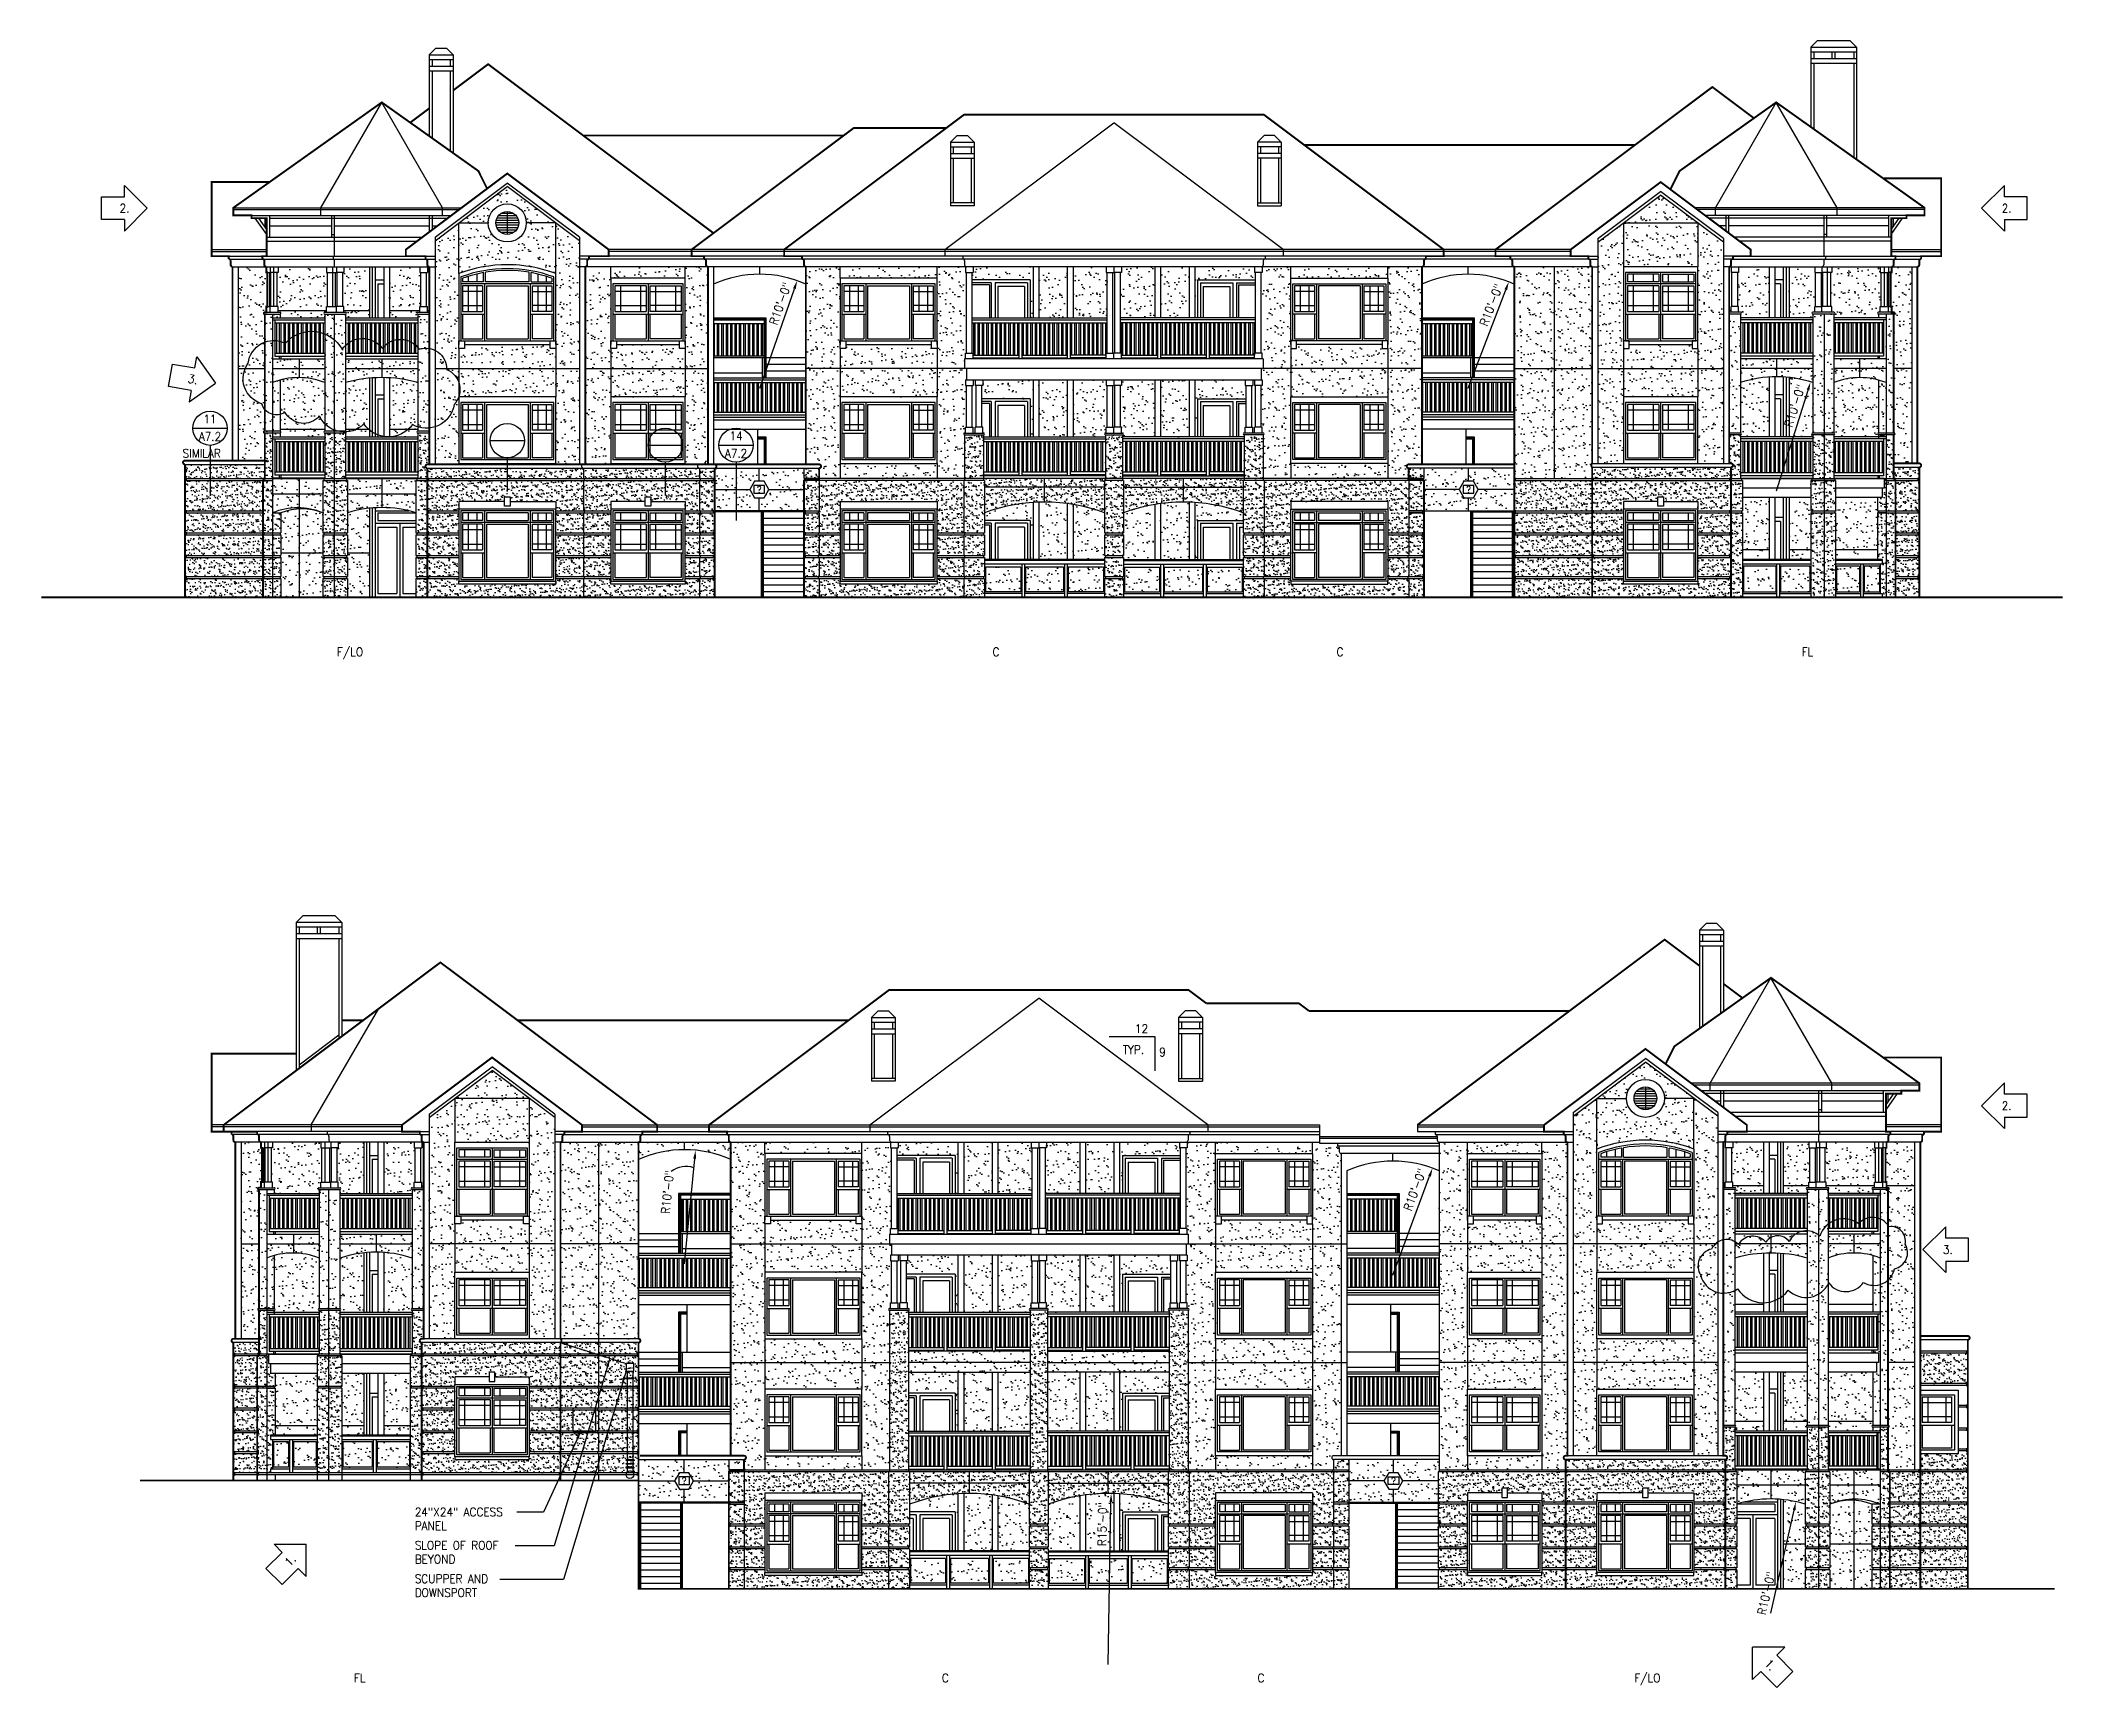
# Model space of a CAD drawing. Header units: inches. Extents: x 495 to 2623, y 393 to 2134.
import ezdxf
from ezdxf.enums import TextEntityAlignment as Align

# ---------------------------------------------------------------- set-up
doc = ezdxf.new("R2010")
doc.units = ezdxf.units.IN
doc.header["$LTSCALE"] = 0.5
doc.header["$MEASUREMENT"] = 0
doc.linetypes.add('HIDDEN', pattern=[0.375, 0.25, -0.125])
for name, color, linetype in [('A-ANNO-DIMS', 7, 'Continuous'), ('A-ANNO-NOTE', 7, 'Continuous'), ('A-ANNO-SYMB', 7, 'Continuous'), ('A-DOOR', 3, 'Continuous'), ('A-ELEV', 2, 'Continuous'), ('A-ELEV-CASE', 2, 'Continuous'), ('A-ELEV-OTLN', 5, 'Continuous'), ('A-ELEV-PATT', 8, 'Continuous'), ('A-ELEV-PFIXT', 3, 'Continuous'), ('A-GLAZ-FULL', 3, 'Continuous'), ('A-HVAC-SDFF', 3, 'Continuous'), ('A-SECT-IDEN', 7, 'Continuous'), ('X-RDME', 1, 'Continuous')]:
    doc.layers.add(name, color=color, linetype=linetype)
doc.styles.add('NOTE', font='romans.shx', dxfattribs={"width": 0.9})
doc.dimstyles.new('STANDARD-96', dxfattribs={"dimscale": 96, "dimtxt": 0.09375, "dimasz": 0.09375, "dimexe": 0.0625, "dimexo": 0.0625, "dimgap": 0.03125, "dimtad": 1, "dimdec": 4, "dimzin": 3, "dimdsep": 46, "dimlunit": 4, "dimtxsty": 'NOTE', "dimcen": 0, "dimadec": 0, "dimazin": 0, "dimtfac": 0.7, "dimtdec": 4, "dimtmove": 2, "dimatfit": 3, "dimfxl": 0, "dimfrac": 1, "dimtolj": 1, "dimtzin": 0, "dimarcsym": 0})

msp = doc.modelspace()

# ---------------------------------------------------------------- texts
at = {"layer": 'A-ANNO-NOTE', "style": 'NOTE', "width": 0.9}
for s, p in [('F/LO', (807.22878, 1486.15847)), ('C', (1496.54626, 1486.15847)), ('C', (1858.38069, 1486.15847)), ('FL', (2347.62134, 1486.15847)), ('12', (1646.26066, 1089.73717)), ('TYP.', (1633.56089, 1067.60283)), ('9', (1671.99442, 1065.15357)), ('24"X24" ACCESS', (888.97128, 581.31648)), ('PANEL', (888.97128, 566.74506)), ('SLOPE OF ROOF', (888.97128, 546.17363)), ('BEYOND', (888.97128, 531.6022)), ('SCUPPER AND', (888.97128, 511.03077)), ('DOWNSPORT', (888.97128, 496.45934)), ('FL', (825.07628, 406.67418)), ('C', (1443.40093, 406.67418)), ('C', (1775.46416, 406.67418)), ('F/LO', (2171.64996, 406.67418))]:
    msp.add_text(s, height=9, dxfattribs=at).set_placement(p)
at = {"layer": 'A-SECT-IDEN', "style": 'NOTE', "width": 0.9}
msp.add_text('SIMILAR', height=9, dxfattribs=at).set_placement((644.77328, 1695.07221))

# ---------------------------------------------------------------- blocks, each defined once
blk = doc.blocks.new('*D1')
at = {"layer": 'A-ANNO-DIMS', "color": 0, "lineweight": -2}
blk.add_line((2315.3, 479.5), (2339.6, 587.8), dxfattribs=at)
at = {"layer": 'A-ANNO-DIMS', "color": 0}
blk.add_solid([(2338.2, 588.1), (2341.1, 587.5), (2341.6, 596.6)], dxfattribs=at)
at = {"layer": 'DEFPOINTS', "color": 0}
for p in [(2341.6, 596.6), (2315.3, 479.5)]:
    blk.add_point(p, dxfattribs=at)
at = {"layer": 'A-ANNO-DIMS', "color": 0, "insert": (2310.4, 500.3), "char_height": 9, "attachment_point": 5, "rotation": 77.3509, "style": 'NOTE'}
blk.add_mtext('\\A1;R10\'-0"', dxfattribs=at)
blk = doc.blocks.new('*D2')
at = {"layer": 'A-ANNO-DIMS', "color": 0, "lineweight": -2}
blk.add_line((1618.3, 425.4), (1621.2, 596.3), dxfattribs=at)
at = {"layer": 'A-ANNO-DIMS', "color": 0}
blk.add_solid([(1619.7, 596.4), (1622.7, 596.3), (1621.4, 605.3)], dxfattribs=at)
at = {"layer": 'DEFPOINTS', "color": 0}
for p in [(1621.4, 605.3), (1618.3, 425.4)]:
    blk.add_point(p, dxfattribs=at)
at = {"layer": 'A-ANNO-DIMS', "color": 0, "insert": (1612.1, 573), "char_height": 9, "attachment_point": 5, "rotation": 89.0248, "style": 'NOTE'}
blk.add_mtext('\\A1;R15\'-0"', dxfattribs=at)
blk = doc.blocks.new('SYMB')
at = {"color": 0, "linetype": 'ByBlock', "lineweight": -2}
blk.add_lwpolyline([(-5, 8.7), (-10, 0), (-5, -8.7), (5, -8.7), (10, 0), (5, 8.7)], close=True, dxfattribs=at)
at = {"color": 0, "linetype": 'ByBlock', "lineweight": -2, "style": 'NOTE', "width": 0.9}
blk.add_attdef('SYMB-NO', text='', height=7, dxfattribs=at).set_placement((0, 0), align=Align.MIDDLE_CENTER)
blk = doc.blocks.new('*D4')
at = {"layer": 'A-ANNO-DIMS', "color": 0, "lineweight": -2}
blk.add_line((1917.8, 835), (1956.2, 939.1), dxfattribs=at)
at = {"layer": 'A-ANNO-DIMS', "color": 0}
blk.add_solid([(1954.8, 939.6), (1957.7, 938.6), (1959.4, 947.5)], dxfattribs=at)
at = {"layer": 'DEFPOINTS', "color": 0}
for p in [(1959.4, 947.5), (1917.8, 835)]:
    blk.add_point(p, dxfattribs=at)
at = {"layer": 'A-ANNO-DIMS', "color": 0, "insert": (1940.8, 924.8), "char_height": 9, "attachment_point": 5, "rotation": 69.7402, "style": 'NOTE'}
blk.add_mtext('\\A1;R10\'-0"', dxfattribs=at)
blk = doc.blocks.new('*D5')
at = {"layer": 'A-ANNO-DIMS', "color": 0, "lineweight": -2}
blk.add_line((1172.8, 847), (1183.4, 957.5), dxfattribs=at)
at = {"layer": 'A-ANNO-DIMS', "color": 0}
blk.add_solid([(1181.9, 957.6), (1184.9, 957.3), (1184.3, 966.4)], dxfattribs=at)
at = {"layer": 'DEFPOINTS', "color": 0}
for p in [(1184.3, 966.4), (1172.8, 847)]:
    blk.add_point(p, dxfattribs=at)
at = {"layer": 'A-ANNO-DIMS', "color": 0, "insert": (1154.8, 922.4), "char_height": 9, "attachment_point": 5, "rotation": 84.516, "style": 'NOTE'}
blk.add_mtext('\\A1;R10\'-0"', dxfattribs=at)
blk = doc.blocks.new('*D6')
at = {"layer": 'A-ANNO-DIMS', "color": 0, "lineweight": -2}
blk.add_line((2321.3, 1660.1), (2354.3, 1766.1), dxfattribs=at)
at = {"layer": 'A-ANNO-DIMS', "color": 0}
blk.add_solid([(2352.8, 1766.6), (2355.7, 1765.7), (2356.9, 1774.7)], dxfattribs=at)
at = {"layer": 'DEFPOINTS', "color": 0}
for p in [(2356.9, 1774.7), (2321.3, 1660.1)]:
    blk.add_point(p, dxfattribs=at)
at = {"layer": 'A-ANNO-DIMS', "color": 0, "insert": (2340.2, 1749.6), "char_height": 9, "attachment_point": 5, "rotation": 72.7246, "style": 'NOTE'}
blk.add_mtext('\\A1;R10\'-0"', dxfattribs=at)
blk = doc.blocks.new('*D7')
at = {"layer": 'A-ANNO-DIMS', "color": 0, "lineweight": -2}
blk.add_line((1996.8, 1768), (2036.4, 1871.7), dxfattribs=at)
at = {"layer": 'A-ANNO-DIMS', "color": 0}
blk.add_solid([(2035, 1872.2), (2037.8, 1871.1), (2039.6, 1880.1)], dxfattribs=at)
at = {"layer": 'DEFPOINTS', "color": 0}
for p in [(2039.6, 1880.1), (1996.8, 1768)]:
    blk.add_point(p, dxfattribs=at)
at = {"layer": 'A-ANNO-DIMS', "color": 0, "insert": (2021.1, 1855.7), "char_height": 9, "attachment_point": 5, "rotation": 69.0845, "style": 'NOTE'}
blk.add_mtext('\\A1;R10\'-0"', dxfattribs=at)
blk = doc.blocks.new('*D8')
at = {"layer": 'A-ANNO-DIMS', "color": 0, "lineweight": -2}
blk.add_line((1251.8, 1768), (1288.3, 1872.8), dxfattribs=at)
at = {"layer": 'A-ANNO-DIMS', "color": 0}
blk.add_solid([(1286.8, 1873.3), (1289.7, 1872.3), (1291.2, 1881.3)], dxfattribs=at)
at = {"layer": 'DEFPOINTS', "color": 0}
for p in [(1291.2, 1881.3), (1251.8, 1768)]:
    blk.add_point(p, dxfattribs=at)
at = {"layer": 'A-ANNO-DIMS', "color": 0, "insert": (1273.4, 1857.1), "char_height": 9, "attachment_point": 5, "rotation": 70.8307, "style": 'NOTE'}
blk.add_mtext('\\A1;R10\'-0"', dxfattribs=at)
blk = doc.blocks.new('SECT-IDEN')
at = {"color": 0, "linetype": 'ByBlock', "lineweight": -2}
blk.add_line((-18, 0), (18, 0), dxfattribs=at)
blk.add_circle((0, 0), 18, dxfattribs=at)
at = {"color": 0, "linetype": 'ByBlock', "lineweight": -2, "style": 'NOTE', "width": 0.9}
for tag, p in [('SECT-IDEN', (0, 9.7)), ('SECT-SHEET', (0, -8.7))]:
    blk.add_attdef(tag, text='', height=9, dxfattribs=at).set_placement(p, align=Align.MIDDLE_CENTER)
blk = doc.blocks.new('REV')
at = {"color": 0, "linetype": 'ByBlock', "lineweight": -2}
for p, q in [((-24, 12), (-24, 24)), ((-24, 24), (0, 0)), ((-48, -12), (-48, 12)), ((-48, 12), (-24, 12)), ((-24, -24), (0, 0)), ((-24, -12), (-48, -12)), ((-24, -12), (-24, -24))]:
    blk.add_line(p, q, dxfattribs=at)
at = {"color": 0, "linetype": 'ByBlock', "lineweight": -2, "style": 'NOTE', "width": 0.9}
blk.add_attdef('REVISION-NO', text='', height=9, dxfattribs=at).set_placement((-24, 0), align=Align.MIDDLE_CENTER)

# ---------------------------------------------------------------- dimensions: what is measured, and where the dimension line sits
at = {"layer": 'A-ANNO-DIMS'}
for center, mpoint, picture, middle in [((1251.80977, 1767.96956), (1291.21299, 1881.31587), '*D8', (1273.42605, 1857.11397)), ((1996.80977, 1767.96956), (2039.64869, 1880.0625), '*D7', (2021.05175, 1855.69781)), ((2321.30977, 1660.14513), (2356.94556, 1774.73174), '*D6', (2340.17561, 1749.60985)), ((1172.80977, 846.9665), (1184.27786, 966.41726), '*D5', (1154.84369, 922.41111)), ((1917.80977, 834.9665), (1959.36301, 947.54238), '*D4', (1940.76713, 924.75751)), ((1618.30977, 425.35156), (1621.37322, 605.32549), '*D2', (1612.07291, 572.99042)), ((2315.30977, 479.4938), (2341.58741, 596.58131), '*D1', (2310.38533, 500.29383))]:
    dim = msp.add_radius_dim(center=center, mpoint=mpoint, dimstyle='STANDARD-96', dxfattribs=at)
    dim.commit()
    dim.dimension.update_dxf_attribs({"geometry": picture, "text_midpoint": middle, "dimtype": 164})

# ---------------------------------------------------------------- hatches: boundary and pattern name
at = {"layer": 'A-ELEV-PATT'}
h = msp.add_hatch(dxfattribs=at)
h.set_pattern_fill('AR-SAND', color=256, scale=8, style=0)
h.paths.add_polyline_path([(986.30977, 1980.21956), (935.30977, 1941.96956), (966.30977, 1941.96956, -1), (1006.30977, 1941.96956), (1037.30977, 1941.96956)])
h = msp.add_hatch(dxfattribs=at)
h.set_pattern_fill('AR-SAND', color=256, scale=8, style=0)
h.paths.add_polyline_path([(2160.30977, 1895.96956), (2160.30977, 1941.96956), (2133.30977, 1921.71956), (2133.30977, 1788.96956), (2160.30977, 1788.96956), (2160.30977, 1809.96956), (2160.30977, 1817.96956)])
h.paths.add_polyline_path([(2238.30977, 1809.96956), (2232.30977, 1809.96956), (2232.30977, 1813.96956), (2166.30977, 1813.96956), (2166.30977, 1809.96956), (2160.30977, 1809.96956), (2160.30977, 1788.96956), (2238.30977, 1788.96956)])
h.paths.add_polyline_path([(2265.30977, 1921.71956), (2238.30977, 1941.96956), (2238.30977, 1895.96956), (2238.30977, 1813.96956), (2238.30977, 1809.96956), (2238.30977, 1788.96956), (2265.30977, 1788.96956)])
h.paths.add_polyline_path([(2238.30977, 1941.96956), (2160.30977, 1941.96956), (2160.30977, 1895.96956), (2238.30977, 1895.96956)])
h.paths.add_polyline_path([(2199.30977, 1971.21956), (2160.30977, 1941.96956), (2238.30977, 1941.96956)])
h = msp.add_hatch(dxfattribs=at)
h.set_pattern_fill('AR-SAND', color=256, scale=8, style=0)
h.paths.add_polyline_path([(910.30977, 1807.93172), (910.30977, 1788.96956), (922.39973, 1788.96956, 0.2785292862)])
h.paths.add_polyline_path([(935.30977, 1817.96956), (935.30977, 1888.63581), (935.30977, 1941.96956), (910.30977, 1923.21956), (910.30977, 1807.93172, -0.2785292862), (922.39973, 1788.96956), (935.30977, 1788.96956), (935.30977, 1809.96956)])
h = msp.add_hatch(dxfattribs=at)
h.set_pattern_fill('AR-SAND', color=256, scale=8, style=0)
h.paths.add_polyline_path([(1037.30977, 1941.96956), (1006.30977, 1941.96956, -1), (966.30977, 1941.96956), (935.30977, 1941.96956), (935.30977, 1888.63581, -0.183014625), (1037.30977, 1888.63581)])
h = msp.add_hatch(dxfattribs=at)
h.set_pattern_fill('AR-SAND', color=256, scale=8, style=0)
h.paths.add_polyline_path([(1062.30977, 1923.21956), (1037.30977, 1941.96956), (1037.30977, 1888.63581), (1037.30977, 1813.96956), (1037.30977, 1809.96956), (1037.30977, 1788.96956), (1062.30977, 1788.96956)])
h = msp.add_hatch(dxfattribs=at)
h.set_pattern_fill('AR-SAND', color=256, scale=8, style=0)
h.paths.add_polyline_path([(734.30977, 1889.96956), (733.30977, 1889.96956), (733.30977, 1895.96956), (703.30977, 1895.96956), (703.30977, 1788.96956), (710.76418, 1788.96956, -0.056330669), (713.84006, 1794.31172, -0.2817946171), (731.30977, 1816.58907), (731.30977, 1845.96956, -1), (731.30977, 1847.96956), (733.30977, 1847.96956), (733.30977, 1853.96956), (734.30977, 1853.96956)])
h.paths.add_polyline_path([(731.30977, 1816.58907, 0.2817946171), (713.84006, 1794.31172, 0.056330669), (710.76418, 1788.96956), (731.30977, 1788.96956)], flags=17)
h.paths.add_polyline_path([(731.30977, 1788.96956), (710.76418, 1788.96956, 0.4510109844), (728.19602, 1751.70206, 0.1079945864), (731.30977, 1745.7259)], flags=17)
h.paths.add_polyline_path([(731.30977, 1722.96956), (731.30977, 1745.7259, -0.1079945864), (728.19602, 1751.70206, -0.4510109844), (710.76418, 1788.96956), (703.30977, 1788.96956), (703.30977, 1691.96956), (731.30977, 1691.96956), (731.30977, 1720.96956, -1)])
h = msp.add_hatch(dxfattribs=at)
h.set_pattern_fill('AR-SAND', color=256, scale=8, style=0)
h.paths.add_polyline_path([(794.30977, 1845.96956, -1), (794.30977, 1847.96956), (796.30977, 1847.96956), (796.30977, 1849.96956), (745.30977, 1849.96956), (745.30977, 1847.96956), (747.30977, 1847.96956, -1), (747.30977, 1845.96956), (747.30977, 1841.96956), (794.30977, 1841.96956)])
h.paths.add_polyline_path([(797.30977, 1889.96956), (796.30977, 1889.96956), (796.30977, 1895.96956), (745.30977, 1895.96956), (745.30977, 1889.96956), (744.30977, 1889.96956), (744.30977, 1853.96956), (745.30977, 1853.96956), (745.30977, 1849.96956), (796.30977, 1849.96956), (796.30977, 1853.96956), (797.30977, 1853.96956)])
h = msp.add_hatch(dxfattribs=at)
h.set_pattern_fill('AR-SAND', color=256, scale=8, style=0)
h.paths.add_polyline_path([(841.30977, 1849.96956), (814.30977, 1849.96956), (814.30977, 1847.96956), (816.30977, 1847.96956, -1), (816.30977, 1845.96956), (816.30977, 1841.96956), (841.30977, 1841.96956)])
h.paths.add_polyline_path([(841.30977, 1895.96956), (814.30977, 1895.96956), (814.30977, 1889.96956), (813.30977, 1889.96956), (813.30977, 1853.96956), (814.30977, 1853.96956), (814.30977, 1849.96956), (841.30977, 1849.96956)])
h = msp.add_hatch(dxfattribs=at)
h.set_pattern_fill('AR-SAND', color=256, scale=8, style=0)
h.paths.add_polyline_path([(892.30977, 1845.96956, -1), (892.30977, 1847.96956), (894.30977, 1847.96956), (894.30977, 1849.96956), (862.30977, 1849.96956), (862.30977, 1841.96956), (892.30977, 1841.96956)])
h.paths.add_polyline_path([(895.30977, 1889.96956), (894.30977, 1889.96956), (894.30977, 1895.96956), (862.30977, 1895.96956), (862.30977, 1849.96956), (894.30977, 1849.96956), (894.30977, 1853.96956), (895.30977, 1853.96956)])
h = msp.add_hatch(dxfattribs=at)
h.set_pattern_fill('AR-SAND', color=256, scale=8, style=0)
h.paths.add_polyline_path([(1095.30977, 1883.96956), (1095.30977, 1895.96956), (1068.30977, 1895.96956), (1068.30977, 1788.96956), (1095.30977, 1788.96956), (1095.30977, 1809.96956), (1095.30977, 1817.96956)])
h.paths.add_polyline_path([(1173.30977, 1895.96956), (1095.30977, 1895.96956), (1095.30977, 1883.96956), (1173.30977, 1883.96956)])
h.paths.add_polyline_path([(1197.30977, 1895.96956), (1173.30977, 1895.96956), (1173.30977, 1883.96956), (1173.30977, 1813.96956), (1173.30977, 1809.96956), (1173.30977, 1788.96956), (1197.30977, 1788.96956)])
h.paths.add_polyline_path([(1173.30977, 1809.96956), (1167.30977, 1809.96956), (1167.30977, 1813.96956), (1101.30977, 1813.96956), (1101.30977, 1809.96956), (1095.30977, 1809.96956), (1095.30977, 1788.96956), (1173.30977, 1788.96956)])
h = msp.add_hatch(dxfattribs=at)
h.set_pattern_fill('AR-SAND', color=256, scale=8, style=0)
h.paths.add_polyline_path([(1438.30977, 1809.96956), (1432.30977, 1809.96956), (1432.30977, 1813.96956), (1342.30977, 1813.96956), (1342.30977, 1809.96956), (1336.30977, 1809.96956), (1336.30977, 1788.96956), (1438.30977, 1788.96956)])
h.paths.add_polyline_path([(1336.30977, 1809.96956), (1336.30977, 1817.96956), (1336.30977, 1883.96956), (1336.30977, 1895.96956), (1300.30977, 1895.96956), (1300.30977, 1788.96956), (1336.30977, 1788.96956)])
h.paths.add_polyline_path([(1438.30977, 1895.96956), (1336.30977, 1895.96956), (1336.30977, 1883.96956), (1438.30977, 1883.96956)])
h.paths.add_polyline_path([(1469.30977, 1889.96956), (1468.30977, 1889.96956), (1468.30977, 1895.96956), (1438.30977, 1895.96956), (1438.30977, 1883.96956), (1438.30977, 1813.96956), (1438.30977, 1809.96956), (1438.30977, 1788.96956), (1467.30977, 1788.96956), (1467.30977, 1798.96956), (1468.30977, 1798.96956), (1468.30977, 1804.96956), (1469.30977, 1804.96956)])
h = msp.add_hatch(dxfattribs=at)
h.set_pattern_fill('AR-SAND', color=256, scale=8, style=0)
h.paths.add_polyline_path([(1539.30977, 1895.96956), (1476.30977, 1895.96956), (1476.30977, 1889.96956), (1475.30977, 1889.96956), (1475.30977, 1881.96956), (1536.30977, 1881.96956), (1536.30977, 1841.96956), (1539.30977, 1841.96956)])
h = msp.add_hatch(dxfattribs=at)
h.set_pattern_fill('AR-SAND', color=256, scale=8, style=0)
h.paths.add_polyline_path([(1575.30977, 1895.96956), (1545.30977, 1895.96956), (1545.30977, 1841.96956), (1575.30977, 1841.96956)])
h.paths.add_polyline_path([(1617.30977, 1889.96956), (1616.30977, 1889.96956), (1616.30977, 1895.96956), (1581.30977, 1895.96956), (1581.30977, 1841.96956), (1617.30977, 1841.96956)])
h = msp.add_hatch(dxfattribs=at)
h.set_pattern_fill('AR-SAND', color=256, scale=8, style=0)
h.paths.add_polyline_path([(1667.30977, 1895.96956), (1632.30977, 1895.96956), (1632.30977, 1889.96956), (1631.30977, 1889.96956), (1631.30977, 1841.96956), (1667.30977, 1841.96956)])
h.paths.add_polyline_path([(1703.30977, 1895.96956), (1673.30977, 1895.96956), (1673.30977, 1841.96956), (1703.30977, 1841.96956)])
h = msp.add_hatch(dxfattribs=at)
h.set_pattern_fill('AR-SAND', color=256, scale=8, style=0)
h.paths.add_polyline_path([(1773.30977, 1889.96956), (1772.30977, 1889.96956), (1772.30977, 1895.96956), (1709.30977, 1895.96956), (1709.30977, 1841.96956), (1712.30977, 1841.96956), (1712.30977, 1881.96956), (1773.30977, 1881.96956)])
h = msp.add_hatch(dxfattribs=at)
h.set_pattern_fill('AR-SAND', color=256, scale=8, style=0)
h.paths.add_polyline_path([(1810.30977, 1883.96956), (1810.30977, 1895.96956), (1780.30977, 1895.96956), (1780.30977, 1889.96956), (1779.30977, 1889.96956), (1779.30977, 1804.96956), (1780.30977, 1804.96956), (1780.30977, 1798.96956), (1781.30977, 1798.96956), (1781.30977, 1788.96956), (1810.30977, 1788.96956), (1810.30977, 1809.96956), (1810.30977, 1817.96956)])
h.paths.add_polyline_path([(1912.30977, 1809.96956), (1906.30977, 1809.96956), (1906.30977, 1813.96956), (1816.30977, 1813.96956), (1816.30977, 1809.96956), (1810.30977, 1809.96956), (1810.30977, 1788.96956), (1912.30977, 1788.96956)])
h.paths.add_polyline_path([(1912.30977, 1895.96956), (1810.30977, 1895.96956), (1810.30977, 1883.96956), (1912.30977, 1883.96956)])
h.paths.add_polyline_path([(1948.30977, 1895.96956), (1912.30977, 1895.96956), (1912.30977, 1883.96956), (1912.30977, 1813.96956), (1912.30977, 1809.96956), (1912.30977, 1788.96956), (1948.30977, 1788.96956)])
h = msp.add_hatch(dxfattribs=at)
h.set_pattern_fill('AR-SAND', color=256, scale=8, style=0)
h.paths.add_polyline_path([(2087.30977, 1895.96956), (2045.30977, 1895.96956), (2045.30977, 1788.96956), (2087.30977, 1788.96956)])
h.paths.add_polyline_path([(2127.30977, 1895.96956), (2087.30977, 1895.96956), (2087.30977, 1788.96956), (2127.30977, 1788.96956)])
h = msp.add_hatch(dxfattribs=at)
h.set_pattern_fill('AR-SAND', color=256, scale=8, style=0)
h.paths.add_polyline_path([(2313.30977, 1895.96956), (2281.30977, 1895.96956), (2281.30977, 1889.96956), (2280.30977, 1889.96956), (2280.30977, 1853.96956), (2281.30977, 1853.96956), (2281.30977, 1847.96956), (2283.30977, 1847.96956, -1), (2283.30977, 1845.96956), (2283.30977, 1841.96956), (2313.30977, 1841.96956)])
h = msp.add_hatch(dxfattribs=at)
h.set_pattern_fill('AR-SAND', color=256, scale=8, style=0)
h.paths.add_polyline_path([(2362.30977, 1889.96956), (2361.30977, 1889.96956), (2361.30977, 1895.96956), (2334.30977, 1895.96956), (2334.30977, 1841.96956), (2359.30977, 1841.96956), (2359.30977, 1845.96956, -1), (2359.30977, 1847.96956), (2361.30977, 1847.96956), (2361.30977, 1853.96956), (2362.30977, 1853.96956)])
h = msp.add_hatch(dxfattribs=at)
h.set_pattern_fill('AR-SAND', color=256, scale=8, style=0)
h.paths.add_polyline_path([(2431.30977, 1889.96956), (2430.30977, 1889.96956), (2430.30977, 1895.96956), (2379.30977, 1895.96956), (2379.30977, 1889.96956), (2378.30977, 1889.96956), (2378.30977, 1853.96956), (2379.30977, 1853.96956), (2379.30977, 1847.96956), (2381.30977, 1847.96956, -1), (2381.30977, 1845.96956), (2381.30977, 1841.96956), (2428.30977, 1841.96956), (2428.30977, 1845.96956, -1), (2428.30977, 1847.96956), (2430.30977, 1847.96956), (2430.30977, 1853.96956), (2431.30977, 1853.96956)])
h = msp.add_hatch(dxfattribs=at)
h.set_pattern_fill('AR-SAND', color=256, scale=8, style=0)
h.paths.add_polyline_path([(2463.30977, 1895.96956), (2442.30977, 1895.96956), (2442.30977, 1889.96956), (2441.30977, 1889.96956), (2441.30977, 1853.96956), (2442.30977, 1853.96956), (2442.30977, 1847.96956), (2444.30977, 1847.96956, -1), (2444.30977, 1845.96956), (2444.30977, 1788.96956), (2463.30977, 1788.96956)])
h = msp.add_hatch(dxfattribs=at)
h.set_pattern_fill('AR-SAND', color=256, scale=8, style=0)
h.paths.add_polyline_path([(739.30977, 1818.25363, 0.0757850431), (731.30977, 1816.58907), (731.30977, 1745.7259, 0.1540615281), (739.30977, 1740.60276)])
h.paths.add_polyline_path([(739.30977, 1845.96956), (731.30977, 1845.96956), (731.30977, 1816.58907, -0.0757850431), (739.30977, 1818.25363)])
h.paths.add_polyline_path([(747.30977, 1776.649, 0.0284816225), (739.30977, 1773.96956), (739.30977, 1740.60276, 0.128837854), (747.30977, 1740.54189)])
h.paths.add_polyline_path([(739.30977, 1740.60276, -0.1540615281), (731.30977, 1745.7259), (731.30977, 1722.96956), (739.30977, 1722.96956)])
h.paths.add_polyline_path([(747.30977, 1740.54189, -0.128837854), (739.30977, 1740.60276), (739.30977, 1722.96956), (747.30977, 1722.96956)])
h.paths.add_polyline_path([(747.30977, 1845.96956), (739.30977, 1845.96956), (739.30977, 1841.96956), (747.30977, 1841.96956)])
h = msp.add_hatch(dxfattribs=at)
h.set_pattern_fill('AR-SAND', color=256, scale=8, style=0)
h.paths.add_polyline_path([(804.30977, 1845.96956), (794.30977, 1845.96956), (794.30977, 1825.35107, -0.0800051417), (804.30977, 1819.32426)])
h.paths.add_polyline_path([(804.30977, 1819.32426, 0.0800051417), (794.30977, 1825.35107), (794.30977, 1730.67457, 0.1049698856), (804.30977, 1724.04418)])
h.paths.add_polyline_path([(816.30977, 1845.96956), (804.30977, 1845.96956), (804.30977, 1819.32426, -0.0912496505), (812.73673, 1809.04591, -0.0539046347), (816.30977, 1813.2903)])
h.paths.add_polyline_path([(816.30977, 1813.2903, 0.0539046347), (812.73673, 1809.04591, 0.0912496505), (804.30977, 1819.32426), (804.30977, 1724.04418, 0.0299011739), (807.59064, 1722.96956), (816.30977, 1722.96956)])
h.paths.add_polyline_path([(804.30977, 1724.04418), (804.30977, 1722.96956), (807.59064, 1722.96956, -0.0299011739)], flags=17)
h.paths.add_polyline_path([(804.30977, 1724.04418, -0.1049698856), (794.30977, 1730.67457), (794.30977, 1722.96956), (804.30977, 1722.96956)])
h = msp.add_hatch(dxfattribs=at)
h.set_pattern_fill('AR-SAND', color=256, scale=8, style=0)
h.paths.add_polyline_path([(904.30977, 1845.96956), (892.30977, 1845.96956), (892.30977, 1810.90061, -0.0244792457), (893.68845, 1809.04591, -0.1243507314), (904.30977, 1809.88261)])
h.paths.add_polyline_path([(904.30977, 1809.88261, 0.1243507314), (893.68845, 1809.04591, 0.0244792457), (892.30977, 1810.90061), (892.30977, 1727.31307, 0.1024833602), (904.30977, 1726.17617)])
h.paths.add_polyline_path([(904.30977, 1726.17617, -0.1024833602), (892.30977, 1727.31307), (892.30977, 1722.96956), (904.30977, 1722.96956)])
h = msp.add_hatch(dxfattribs=at)
h.set_pattern_fill('AR-SAND', color=256, scale=8, style=0)
h.paths.add_polyline_path([(2283.30977, 1845.96956), (2271.30977, 1845.96956), (2271.30977, 1720.96956), (2283.30977, 1720.96956)])
h = msp.add_hatch(dxfattribs=at)
h.set_pattern_fill('AR-SAND', color=256, scale=8, style=0)
h.paths.add_polyline_path([(2371.30977, 1845.96956), (2359.30977, 1845.96956), (2359.30977, 1800.96956), (2359.30977, 1720.96956), (2371.30977, 1720.96956)])
h.paths.add_polyline_path([(2381.30977, 1845.96956), (2371.30977, 1845.96956), (2371.30977, 1720.96956), (2381.30977, 1720.96956)])
h = msp.add_hatch(dxfattribs=at)
h.set_pattern_fill('AR-SAND', color=256, scale=8, style=0)
h.paths.add_polyline_path([(2444.30977, 1845.96956), (2436.30977, 1845.96956), (2436.30977, 1720.96956), (2444.30977, 1720.96956)])
h = msp.add_hatch(dxfattribs=at)
h.set_pattern_fill('AR-SAND', color=256, scale=8, style=0)
h.paths.add_polyline_path([(1037.30977, 1809.96956), (1031.30977, 1809.96956), (1031.30977, 1813.96956), (941.30977, 1813.96956), (941.30977, 1809.96956), (935.30977, 1809.96956), (935.30977, 1788.96956), (1037.30977, 1788.96956)])
h = msp.add_hatch(dxfattribs=at)
h.set_pattern_fill('AR-SAND', color=256, scale=8, style=0)
h.paths.add_polyline_path([(767.30977, 1798.96956), (739.30977, 1798.96956), (739.30977, 1788.96956), (767.30977, 1788.96956)])
h.paths.add_polyline_path([(767.30977, 1788.96956), (739.30977, 1788.96956), (739.30977, 1773.96956, -0.0970231706), (767.30977, 1779.2586)])
h.paths.add_polyline_path([(794.30977, 1798.96956), (767.30977, 1798.96956), (767.30977, 1788.96956), (794.30977, 1788.96956)])
h.paths.add_polyline_path([(794.30977, 1788.96956), (767.30977, 1788.96956), (767.30977, 1779.2586, -0.0936193454), (794.30977, 1773.96956)])
h = msp.add_hatch(dxfattribs=at)
h.set_pattern_fill('AR-SAND', color=256, scale=8, style=0)
h.paths.add_polyline_path([(854.30977, 1798.96956), (816.30977, 1798.96956), (816.30977, 1788.96956), (854.30977, 1788.96956)])
h.paths.add_polyline_path([(854.30977, 1788.96956), (816.30977, 1788.96956), (816.30977, 1773.96956, -0.0692588052), (854.30977, 1779.2586)])
h.paths.add_polyline_path([(892.30977, 1798.96956), (854.30977, 1798.96956), (854.30977, 1788.96956), (892.30977, 1788.96956)])
h.paths.add_polyline_path([(892.30977, 1788.96956), (854.30977, 1788.96956), (854.30977, 1779.2586, -0.0692588052), (892.30977, 1773.96956)])
h = msp.add_hatch(dxfattribs=at)
h.set_pattern_fill('AR-SAND', color=256, scale=8, style=0)
h.paths.add_polyline_path([(935.30977, 1758.96956), (935.30977, 1788.96956), (910.30977, 1788.96956), (910.30977, 1687.96956), (935.30977, 1687.96956), (935.30977, 1688.96956)])
h.paths.add_polyline_path([(1037.30977, 1788.96956), (935.30977, 1788.96956), (935.30977, 1758.96956), (1037.30977, 1758.96956)])
h.paths.add_polyline_path([(1062.30977, 1788.96956), (1037.30977, 1788.96956), (1037.30977, 1758.96956), (1037.30977, 1688.96956), (1037.30977, 1687.96956), (1062.30977, 1687.96956)])
h.paths.add_polyline_path([(1037.30977, 1688.96956), (986.30977, 1688.96956), (986.30977, 1687.96956), (1037.30977, 1687.96956)])
h.paths.add_polyline_path([(986.30977, 1688.96956), (935.30977, 1688.96956), (935.30977, 1687.96956), (986.30977, 1687.96956)])
h = msp.add_hatch(dxfattribs=at)
h.set_pattern_fill('AR-SAND', color=256, scale=8, style=0)
h.paths.add_polyline_path([(1095.30977, 1788.96956), (1068.30977, 1788.96956), (1068.30977, 1687.96956), (1095.30977, 1687.96956), (1095.30977, 1688.96956), (1095.30977, 1758.96956)])
h.paths.add_polyline_path([(1173.30977, 1788.96956), (1095.30977, 1788.96956), (1095.30977, 1758.96956), (1173.30977, 1758.96956)])
h.paths.add_polyline_path([(1197.30977, 1788.96956), (1173.30977, 1788.96956), (1173.30977, 1758.96956), (1173.30977, 1688.96956), (1173.30977, 1687.96956), (1197.30977, 1687.96956)])
h.paths.add_polyline_path([(1173.30977, 1688.96956), (1152.45466, 1688.96956), (1152.45466, 1687.96956), (1173.30977, 1687.96956)])
h.paths.add_polyline_path([(1152.45466, 1688.96956), (1095.30977, 1688.96956), (1095.30977, 1687.96956), (1152.45466, 1687.96956)])
h = msp.add_hatch(dxfattribs=at)
h.set_pattern_fill('AR-SAND', color=256, scale=8, style=0)
h.paths.add_polyline_path([(1336.30977, 1758.96956), (1336.30977, 1788.96956), (1300.30977, 1788.96956), (1300.30977, 1687.96956), (1314.30977, 1687.96956, -1), (1314.30977, 1683.96956), (1314.30977, 1672.96956), (1336.30977, 1672.96956), (1336.30977, 1688.96956)])
h.paths.add_polyline_path([(1438.30977, 1688.96956), (1336.30977, 1688.96956), (1336.30977, 1672.96956), (1438.30977, 1672.96956)])
h.paths.add_polyline_path([(1467.30977, 1718.96956, -1), (1467.30977, 1720.96956), (1468.30977, 1720.96956), (1468.30977, 1726.96956), (1469.30977, 1726.96956), (1469.30977, 1770.96956), (1468.30977, 1770.96956), (1468.30977, 1776.96956), (1469.30977, 1776.96956), (1469.30977, 1788.96956), (1438.30977, 1788.96956), (1438.30977, 1758.96956), (1438.30977, 1688.96956), (1438.30977, 1672.96956), (1467.30977, 1672.96956)])
h.paths.add_polyline_path([(1438.30977, 1788.96956), (1336.30977, 1788.96956), (1336.30977, 1758.96956), (1438.30977, 1758.96956)])
h = msp.add_hatch(dxfattribs=at)
h.set_pattern_fill('AR-SAND', color=256, scale=8, style=0)
h.paths.add_polyline_path([(1810.30977, 1758.96956), (1810.30977, 1788.96956), (1779.30977, 1788.96956), (1779.30977, 1776.96956), (1780.30977, 1776.96956), (1780.30977, 1770.96956), (1779.30977, 1770.96956), (1779.30977, 1726.96956), (1780.30977, 1726.96956), (1780.30977, 1720.96956), (1781.30977, 1720.96956, -1), (1781.30977, 1718.96956), (1781.30977, 1672.96956), (1810.30977, 1672.96956), (1810.30977, 1688.96956)])
h.paths.add_polyline_path([(1912.30977, 1688.96956), (1810.30977, 1688.96956), (1810.30977, 1672.96956), (1912.30977, 1672.96956)])
h.paths.add_polyline_path([(1948.30977, 1788.96956), (1912.30977, 1788.96956), (1912.30977, 1758.96956), (1912.30977, 1688.96956), (1912.30977, 1672.96956), (1934.30977, 1672.96956), (1934.30977, 1683.96956, -1), (1934.30977, 1687.96956), (1948.30977, 1687.96956)])
h.paths.add_polyline_path([(1912.30977, 1788.96956), (1810.30977, 1788.96956), (1810.30977, 1758.96956), (1912.30977, 1758.96956)])
h = msp.add_hatch(dxfattribs=at)
h.set_pattern_fill('AR-SAND', color=256, scale=8, style=0)
h.paths.add_polyline_path([(2087.30977, 1788.96956), (2045.30977, 1788.96956), (2045.30977, 1672.96956), (2087.30977, 1672.96956)])
h.paths.add_polyline_path([(2127.30977, 1788.96956), (2087.30977, 1788.96956), (2087.30977, 1672.96956), (2127.30977, 1672.96956), (2127.30977, 1684.96956, -0.5), (2127.30977, 1688.96956)])
h = msp.add_hatch(dxfattribs=at)
h.set_pattern_fill('AR-SAND', color=256, scale=8, style=0)
h.paths.add_polyline_path([(2160.30977, 1788.96956), (2133.30977, 1788.96956), (2133.30977, 1688.96956), (2160.30977, 1688.96956), (2160.30977, 1758.96956)])
h.paths.add_polyline_path([(2238.30977, 1788.96956), (2160.30977, 1788.96956), (2160.30977, 1758.96956), (2238.30977, 1758.96956)])
h.paths.add_polyline_path([(2265.30977, 1788.96956), (2238.30977, 1788.96956), (2238.30977, 1758.96956), (2238.30977, 1688.96956), (2265.30977, 1688.96956)])
h = msp.add_hatch(dxfattribs=at)
h.set_pattern_fill('AR-SAND', color=256, scale=8, style=0)
h.paths.add_polyline_path([(2359.30977, 1788.96956), (2321.30977, 1788.96956), (2321.30977, 1780.14513, -0.0807279938), (2359.30977, 1773.96956)])
h.paths.add_polyline_path([(2359.30977, 1798.96956), (2321.30977, 1798.96956), (2321.30977, 1788.96956), (2359.30977, 1788.96956)])
h.paths.add_polyline_path([(2321.30977, 1798.96956), (2283.30977, 1798.96956), (2283.30977, 1788.96956), (2321.30977, 1788.96956)])
h.paths.add_polyline_path([(2321.30977, 1788.96956), (2283.30977, 1788.96956), (2283.30977, 1773.96956, -0.0807279938), (2321.30977, 1780.14513)])
h = msp.add_hatch(dxfattribs=at)
h.set_pattern_fill('AR-SAND', color=256, scale=8, style=0)
h.paths.add_polyline_path([(2436.30977, 1788.96956), (2408.30977, 1788.96956), (2408.30977, 1779.2586, -0.0970231706), (2436.30977, 1773.96956)])
h.paths.add_polyline_path([(2436.30977, 1798.96956), (2408.30977, 1798.96956), (2408.30977, 1788.96956), (2436.30977, 1788.96956)])
h.paths.add_polyline_path([(2408.30977, 1798.96956), (2381.30977, 1798.96956), (2381.30977, 1788.96956), (2408.30977, 1788.96956)])
h.paths.add_polyline_path([(2408.30977, 1788.96956), (2381.30977, 1788.96956), (2381.30977, 1773.96956, -0.0936193454), (2408.30977, 1779.2586)])
h = msp.add_hatch(dxfattribs=at)
h.set_pattern_fill('AR-SAND', color=256, scale=8, style=0)
h.paths.add_polyline_path([(2463.30977, 1788.96956), (2444.30977, 1788.96956), (2444.30977, 1720.96956, -1), (2444.30977, 1718.96956), (2444.30977, 1688.96956), (2463.30977, 1688.96956)])
h = msp.add_hatch(dxfattribs=at)
h.set_pattern_fill('AR-SAND', color=256, scale=8, style=0)
h.paths.add_polyline_path([(794.30977, 1773.96956, 0.1630151649), (747.30977, 1776.649), (747.30977, 1740.54189, 0.0916515045), (752.52141, 1742.94119, 0.52056705), (788.81011, 1738.56075, 0.0837809142), (794.30977, 1730.67457)])
h.paths.add_polyline_path([(752.52141, 1742.94119, -0.0916515045), (747.30977, 1740.54189), (747.30977, 1724.96956), (794.30977, 1724.96956), (794.30977, 1730.67457, -0.0837809142), (788.81011, 1738.56075, -0.52056705)])
h.paths.add_polyline_path([(794.30977, 1720.96956, -1), (794.30977, 1722.96956), (794.30977, 1724.96956), (747.30977, 1724.96956), (747.30977, 1722.96956, -1), (747.30977, 1720.96956), (747.30977, 1716.96956), (794.30977, 1716.96956)])
h = msp.add_hatch(dxfattribs=at)
h.set_pattern_fill('AR-SAND', color=256, scale=8, style=0)
h.paths.add_polyline_path([(841.30977, 1778.65002, 0.0457906923), (816.30977, 1773.96956), (816.30977, 1724.96956), (827.63899, 1724.96956, 0.0840105956), (835.46702, 1730.59633, 0.0600085682), (840.35387, 1724.96956), (841.30977, 1724.96956)])
h.paths.add_polyline_path([(835.46702, 1730.59633, -0.0840105956), (827.63899, 1724.96956), (840.35387, 1724.96956, -0.0600085682)], flags=17)
h.paths.add_polyline_path([(841.30977, 1724.13881, -0.0101618726), (840.35387, 1724.96956), (827.63899, 1724.96956, -0.0936292002), (817.29838, 1722.12007, -0.4591900709), (816.30977, 1720.96956), (816.30977, 1716.96956), (841.30977, 1716.96956)])
h.paths.add_polyline_path([(827.63899, 1724.96956), (816.30977, 1724.96956), (816.30977, 1722.96956, -0.3706233615), (817.29838, 1722.12007, 0.0936292002)], flags=17)
h.paths.add_polyline_path([(841.30977, 1724.96956), (840.35387, 1724.96956, 0.0101618726), (841.30977, 1724.13881)], flags=17)
h = msp.add_hatch(dxfattribs=at)
h.set_pattern_fill('AR-SAND', color=256, scale=8, style=0)
h.paths.add_polyline_path([(892.30977, 1773.96956, 0.054822634), (862.30977, 1779.02844), (862.30977, 1724.96956), (882.18129, 1724.96956, 0.0521829707), (886.51046, 1729.79989, 0.0532419501), (892.30977, 1727.31307)])
h.paths.add_polyline_path([(882.18129, 1724.96956), (862.30977, 1724.96956), (862.30977, 1716.96956), (863.2165, 1716.96956, 0.169907257)])
h.paths.add_polyline_path([(892.30977, 1720.96956, -1), (892.30977, 1722.96956), (892.30977, 1724.96956), (882.18129, 1724.96956, -0.169907257), (863.2165, 1716.96956), (892.30977, 1716.96956)])
h.paths.add_polyline_path([(892.30977, 1727.31307, -0.0532419501), (886.51046, 1729.79989, -0.0521829707), (882.18129, 1724.96956), (892.30977, 1724.96956)], flags=17)
h = msp.add_hatch(dxfattribs=at)
h.set_pattern_fill('AR-SAND', color=256, scale=8, style=0)
h.paths.add_polyline_path([(1539.30977, 1776.96956), (1486.30977, 1776.96956), (1486.30977, 1770.96956), (1485.30977, 1770.96956), (1485.30977, 1756.96956), (1536.30977, 1756.96956), (1536.30977, 1716.96956), (1539.30977, 1716.96956)])
h = msp.add_hatch(dxfattribs=at)
h.set_pattern_fill('AR-SAND', color=256, scale=8, style=0)
h.paths.add_polyline_path([(1575.30977, 1776.96956), (1545.30977, 1776.96956), (1545.30977, 1716.96956), (1575.30977, 1716.96956)])
h.paths.add_polyline_path([(1617.30977, 1770.96956), (1616.30977, 1770.96956), (1616.30977, 1776.96956), (1581.30977, 1776.96956), (1581.30977, 1716.96956), (1615.30977, 1716.96956), (1615.30977, 1718.96956, -1), (1615.30977, 1720.96956), (1616.30977, 1720.96956), (1616.30977, 1726.96956), (1617.30977, 1726.96956)])
h = msp.add_hatch(dxfattribs=at)
h.set_pattern_fill('AR-SAND', color=256, scale=8, style=0)
h.paths.add_polyline_path([(1667.30977, 1776.96956), (1632.30977, 1776.96956), (1632.30977, 1770.96956), (1631.30977, 1770.96956), (1631.30977, 1726.96956), (1632.30977, 1726.96956), (1632.30977, 1720.96956), (1633.30977, 1720.96956, -1), (1633.30977, 1718.96956), (1633.30977, 1716.96956), (1667.30977, 1716.96956)])
h.paths.add_polyline_path([(1703.30977, 1776.96956), (1673.30977, 1776.96956), (1673.30977, 1716.96956), (1703.30977, 1716.96956)])
h = msp.add_hatch(dxfattribs=at)
h.set_pattern_fill('AR-SAND', color=256, scale=8, style=0)
h.paths.add_polyline_path([(1763.30977, 1770.96956), (1762.30977, 1770.96956), (1762.30977, 1776.96956), (1709.30977, 1776.96956), (1709.30977, 1716.96956), (1712.30977, 1716.96956), (1712.30977, 1756.96956), (1763.30977, 1756.96956)])
h = msp.add_hatch(dxfattribs=at)
h.set_pattern_fill('AR-SAND', color=256, scale=8, style=0)
h.paths.add_polyline_path([(2313.30977, 1779.87817, 0.0639612803), (2283.30977, 1773.96956), (2283.30977, 1720.96956, -1), (2283.30977, 1718.96956), (2283.30977, 1716.96956), (2313.30977, 1716.96956)])
h = msp.add_hatch(dxfattribs=at)
h.set_pattern_fill('AR-SAND', color=256, scale=8, style=0)
h.paths.add_polyline_path([(2359.30977, 1773.96956, 0.0534675809), (2334.30977, 1779.43889), (2334.30977, 1716.96956), (2359.30977, 1716.96956), (2359.30977, 1718.96956, -1), (2359.30977, 1720.96956)])
h.paths.add_polyline_path([(2325.08449, 1726.70078), (2340.73878, 1777.03704), (2355.26673, 1772.51893), (2339.61243, 1722.18267)], flags=9)
h = msp.add_hatch(dxfattribs=at)
h.set_pattern_fill('AR-SAND', color=256, scale=8, style=0)
h.paths.add_polyline_path([(2428.30977, 1776.649, 0.1630151649), (2381.30977, 1773.96956), (2381.30977, 1720.96956, -1), (2381.30977, 1718.96956), (2381.30977, 1716.96956), (2428.30977, 1716.96956), (2428.30977, 1718.96956, -1), (2428.30977, 1720.96956)])
h = msp.add_hatch(dxfattribs=at)
h.set_pattern_fill('AR-SAND', color=256, scale=8, style=0)
h.paths.add_polyline_path([(2436.30977, 1773.96956, 0.0284816225), (2428.30977, 1776.649), (2428.30977, 1720.96956), (2436.30977, 1720.96956)])
h = msp.add_hatch(dxfattribs=at)
h.set_pattern_fill('AR-SAND', color=256, scale=4, style=0)
h.paths.add_polyline_path([(739.30977, 1720.96956), (731.30977, 1720.96956), (731.30977, 1672.96956), (739.30977, 1672.96956)])
h.paths.add_polyline_path([(747.30977, 1720.96956), (739.30977, 1720.96956), (739.30977, 1716.96956), (747.30977, 1716.96956)])
h.paths.add_polyline_path([(739.30977, 1670.96956), (729.30977, 1670.96956), (729.30977, 1615.96956), (739.30977, 1615.96956)])
h.paths.add_polyline_path([(739.30977, 1613.96956), (729.30977, 1613.96956), (729.30977, 1591.96956), (739.30977, 1591.96956)])
h.paths.add_polyline_path([(739.30977, 1589.96956), (729.30977, 1589.96956), (729.30977, 1569.96956), (739.30977, 1569.96956)])
h.paths.add_polyline_path([(739.30977, 1567.96956), (729.30977, 1567.96956), (729.30977, 1547.96956), (739.30977, 1547.96956)])
h.paths.add_polyline_path([(748.30977, 1567.96956), (739.30977, 1567.96956), (739.30977, 1547.96956), (748.30977, 1547.96956)])
h.paths.add_polyline_path([(748.30977, 1589.96956), (739.30977, 1589.96956), (739.30977, 1569.96956), (748.30977, 1569.96956)])
h.paths.add_polyline_path([(748.30977, 1613.96956), (739.30977, 1613.96956), (739.30977, 1591.96956), (748.30977, 1591.96956)])
h.paths.add_polyline_path([(748.30977, 1636.96956), (739.30977, 1636.96956), (739.30977, 1615.96956), (748.30977, 1615.96956)])
h = msp.add_hatch(dxfattribs=at)
h.set_pattern_fill('AR-SAND', color=256, scale=4, style=0)
h.paths.add_polyline_path([(818.30977, 1670.96956), (804.30977, 1670.96956), (804.30977, 1615.96956), (818.30977, 1615.96956)])
h.paths.add_polyline_path([(818.30977, 1613.96956), (804.30977, 1613.96956), (804.30977, 1591.96956), (818.30977, 1591.96956)])
h.paths.add_polyline_path([(818.30977, 1589.96956), (804.30977, 1589.96956), (804.30977, 1569.96956), (818.30977, 1569.96956)])
h.paths.add_polyline_path([(818.30977, 1567.96956), (804.30977, 1567.96956), (804.30977, 1547.96956), (818.30977, 1547.96956)])
h.paths.add_polyline_path([(804.30977, 1567.96956), (792.30977, 1567.96956), (792.30977, 1547.96956), (804.30977, 1547.96956)])
h.paths.add_polyline_path([(804.30977, 1589.96956), (792.30977, 1589.96956), (792.30977, 1569.96956), (804.30977, 1569.96956)])
h.paths.add_polyline_path([(804.30977, 1613.96956), (792.30977, 1613.96956), (792.30977, 1591.96956), (804.30977, 1591.96956)])
h.paths.add_polyline_path([(804.30977, 1670.96956), (792.30977, 1670.96956), (792.30977, 1615.96956), (804.30977, 1615.96956)])
h.paths.add_polyline_path([(804.30977, 1720.96956), (794.30977, 1720.96956), (794.30977, 1672.96956), (804.30977, 1672.96956)])
h.paths.add_polyline_path([(816.30977, 1720.96956), (804.30977, 1720.96956), (804.30977, 1672.96956), (816.30977, 1672.96956)])
h = msp.add_hatch(dxfattribs=at)
h.set_pattern_fill('AR-SAND', color=256, scale=4, style=0)
h.paths.add_polyline_path([(904.30977, 1720.96956), (892.30977, 1720.96956), (892.30977, 1672.96956), (902.30977, 1672.96956), (902.30977, 1683.96956, -1), (902.30977, 1687.96956), (904.30977, 1687.96956)])
h.paths.add_polyline_path([(902.30977, 1670.96956), (892.30977, 1670.96956), (892.30977, 1615.96956), (902.30977, 1615.96956), (902.30977, 1636.96956), (903.30977, 1636.96956), (903.30977, 1638.96956), (902.30977, 1638.96956)])
h.paths.add_polyline_path([(902.30977, 1613.96956), (892.30977, 1613.96956), (892.30977, 1591.96956), (902.30977, 1591.96956)])
h.paths.add_polyline_path([(902.30977, 1589.96956), (892.30977, 1589.96956), (892.30977, 1569.96956), (902.30977, 1569.96956)])
h.paths.add_polyline_path([(902.30977, 1567.96956), (890.30977, 1567.96956), (890.30977, 1547.96956), (902.30977, 1547.96956)])
h = msp.add_hatch(dxfattribs=at)
h.set_pattern_fill('AR-SAND', color=256, scale=4, style=0)
h.paths.add_polyline_path([(1487.30977, 1718.96956), (1467.30977, 1718.96956), (1467.30977, 1672.96956), (1487.30977, 1672.96956)])
h = msp.add_hatch(dxfattribs=at)
h.set_pattern_fill('AR-SAND', color=256, scale=4, style=0)
h.paths.add_polyline_path([(1633.30977, 1718.96956), (1615.30977, 1718.96956), (1615.30977, 1672.96956), (1633.30977, 1672.96956)])
h = msp.add_hatch(dxfattribs=at)
h.set_pattern_fill('AR-SAND', color=256, scale=4, style=0)
h.paths.add_polyline_path([(1781.30977, 1718.96956), (1761.30977, 1718.96956), (1761.30977, 1672.96956), (1781.30977, 1672.96956)])
h = msp.add_hatch(dxfattribs=at)
h.set_pattern_fill('AR-SAND', color=256, scale=4, style=0)
h.paths.add_polyline_path([(2285.30977, 1636.96956), (2273.30977, 1636.96956), (2273.30977, 1615.96956), (2272.30977, 1615.96956), (2272.30977, 1613.96956), (2273.30977, 1613.96956), (2273.30977, 1591.96956), (2272.30977, 1591.96956), (2272.30977, 1589.96956), (2273.30977, 1589.96956), (2273.30977, 1569.96956), (2272.30977, 1569.96956), (2272.30977, 1567.96956), (2273.30977, 1567.96956), (2273.30977, 1547.96956), (2285.30977, 1547.96956)])
h.paths.add_polyline_path([(2285.30977, 1670.96956), (2273.30977, 1670.96956), (2273.30977, 1638.96956), (2285.30977, 1638.96956)])
h.paths.add_polyline_path([(2283.30977, 1718.96956), (2271.30977, 1718.96956), (2271.30977, 1688.96956), (2273.30977, 1688.96956, -1), (2273.30977, 1684.96956), (2273.30977, 1672.96956), (2283.30977, 1672.96956)])
h = msp.add_hatch(dxfattribs=at)
h.set_pattern_fill('AR-SAND', color=256, scale=4, style=0)
h.paths.add_polyline_path([(2381.30977, 1718.96956), (2371.30977, 1718.96956), (2371.30977, 1672.96956), (2381.30977, 1672.96956)])
h.paths.add_polyline_path([(2371.30977, 1718.96956), (2359.30977, 1718.96956), (2359.30977, 1672.96956), (2371.30977, 1672.96956)])
h.paths.add_polyline_path([(2371.30977, 1670.96956), (2357.30977, 1670.96956), (2357.30977, 1638.96956), (2371.30977, 1638.96956)])
h.paths.add_polyline_path([(2383.30977, 1670.96956), (2371.30977, 1670.96956), (2371.30977, 1638.96956), (2383.30977, 1638.96956)])
h.paths.add_polyline_path([(2371.30977, 1636.96956), (2357.30977, 1636.96956), (2357.30977, 1547.96956), (2371.30977, 1547.96956)])
h.paths.add_polyline_path([(2383.30977, 1636.96956), (2371.30977, 1636.96956), (2371.30977, 1547.96956), (2383.30977, 1547.96956)])
h = msp.add_hatch(dxfattribs=at)
h.set_pattern_fill('AR-SAND', color=256, scale=4, style=0)
h.paths.add_polyline_path([(2444.30977, 1718.96956), (2436.30977, 1718.96956), (2436.30977, 1672.96956), (2444.30977, 1672.96956)])
h.paths.add_polyline_path([(2436.30977, 1718.96956), (2428.30977, 1718.96956), (2428.30977, 1716.96956), (2436.30977, 1716.96956)])
h.paths.add_polyline_path([(2436.30977, 1672.96956), (2434.30977, 1672.96956), (2434.30977, 1662.96956), (2432.30977, 1662.96956), (2432.30977, 1652.96956), (2427.30977, 1652.96956), (2427.30977, 1638.96956), (2436.30977, 1638.96956)])
h.paths.add_polyline_path([(2446.30977, 1670.96956), (2436.30977, 1670.96956), (2436.30977, 1638.96956), (2446.30977, 1638.96956)])
h.paths.add_polyline_path([(2436.30977, 1636.96956), (2427.30977, 1636.96956), (2427.30977, 1587.96956), (2432.30977, 1587.96956), (2432.30977, 1582.96956), (2430.30977, 1582.96956), (2430.30977, 1551.96956), (2432.30977, 1551.96956), (2432.30977, 1547.96956), (2436.30977, 1547.96956)])
h.paths.add_polyline_path([(2446.30977, 1636.96956), (2436.30977, 1636.96956), (2436.30977, 1547.96956), (2446.30977, 1547.96956)])
h = msp.add_hatch(dxfattribs=at)
h.set_pattern_fill('AR-SAND', color=256, scale=4, style=0)
h.paths.add_polyline_path([(731.30977, 1687.96956), (673.66496, 1687.96956), (673.66496, 1672.96956), (731.30977, 1672.96956)])
h.paths.add_polyline_path([(729.30977, 1670.96956), (647.30977, 1670.96956), (647.30977, 1638.96956), (729.30977, 1638.96956)])
h.paths.add_polyline_path([(729.30977, 1636.96956), (647.30977, 1636.96956), (647.30977, 1615.96956), (729.30977, 1615.96956)])
h.paths.add_polyline_path([(729.30977, 1613.96956), (647.30977, 1613.96956), (647.30977, 1591.96956), (729.30977, 1591.96956)])
h.paths.add_polyline_path([(729.30977, 1589.96956), (647.30977, 1589.96956), (647.30977, 1569.96956), (729.30977, 1569.96956)])
h.paths.add_polyline_path([(729.30977, 1567.96956), (647.30977, 1567.96956), (647.30977, 1547.96956), (729.30977, 1547.96956)])
h.paths.add_polyline_path([(673.66496, 1687.96956), (647.30977, 1687.96956), (647.30977, 1672.96956), (673.66496, 1672.96956)])
h = msp.add_hatch(dxfattribs=at)
h.set_pattern_fill('AR-SAND', color=256, scale=4, style=0)
h.paths.add_polyline_path([(1066.30977, 1683.96956), (986.30977, 1683.96956), (986.30977, 1672.96956), (1066.30977, 1672.96956)])
h.paths.add_polyline_path([(986.30977, 1683.96956), (902.30977, 1683.96956), (902.30977, 1672.96956), (986.30977, 1672.96956)])
h.paths.add_polyline_path([(1066.30977, 1670.96956), (902.30977, 1670.96956), (902.30977, 1638.96956), (935.30977, 1638.96956), (935.30977, 1640.96956), (935.30977, 1648.96956), (983.30977, 1648.96956), (983.30977, 1653.96956), (989.30977, 1653.96956), (989.30977, 1648.96956), (1037.30977, 1648.96956), (1037.30977, 1640.96956), (1037.30977, 1638.96956), (1066.30977, 1638.96956)])
h.paths.add_polyline_path([(1066.30977, 1636.96956), (1037.30977, 1636.96956), (1037.30977, 1615.96956), (1066.30977, 1615.96956)])
h.paths.add_polyline_path([(1066.30977, 1613.96956), (1037.30977, 1613.96956), (1037.30977, 1591.96956), (1066.30977, 1591.96956)])
h.paths.add_polyline_path([(1066.30977, 1589.96956), (1037.30977, 1589.96956), (1037.30977, 1569.96956), (1066.30977, 1569.96956)])
h.paths.add_polyline_path([(1066.30977, 1567.96956), (1037.30977, 1567.96956), (1037.30977, 1564.96956), (1037.30977, 1561.96956), (935.30977, 1561.96956), (935.30977, 1564.96956), (935.30977, 1567.96956), (902.30977, 1567.96956), (902.30977, 1547.96956), (1066.30977, 1547.96956)])
h.paths.add_polyline_path([(935.30977, 1589.96956), (902.30977, 1589.96956), (902.30977, 1569.96956), (935.30977, 1569.96956)])
h.paths.add_polyline_path([(935.30977, 1613.96956), (902.30977, 1613.96956), (902.30977, 1591.96956), (935.30977, 1591.96956)])
h.paths.add_polyline_path([(935.30977, 1636.96956), (902.30977, 1636.96956), (902.30977, 1615.96956), (935.30977, 1615.96956)])
h = msp.add_hatch(dxfattribs=at)
h.set_pattern_fill('AR-SAND', color=256, scale=8, style=0)
h.paths.add_polyline_path([(1037.30977, 1688.96956), (986.30977, 1688.96956), (986.30977, 1687.96956), (1037.30977, 1687.96956)])
h.paths.add_polyline_path([(986.30977, 1688.96956), (935.30977, 1688.96956), (935.30977, 1687.96956), (986.30977, 1687.96956)])
h = msp.add_hatch(dxfattribs=at)
h.set_pattern_fill('AR-SAND', color=256, scale=4, style=0)
h.paths.add_polyline_path([(1188.30977, 1567.96956), (1173.30977, 1567.96956), (1173.30977, 1564.96956), (1173.30977, 1561.96956), (1095.30977, 1561.96956), (1095.30977, 1564.96956), (1095.30977, 1567.96956), (1066.30977, 1567.96956), (1066.30977, 1547.96956), (1188.30977, 1547.96956)])
h.paths.add_polyline_path([(1188.30977, 1589.96956), (1173.30977, 1589.96956), (1173.30977, 1569.96956), (1188.30977, 1569.96956)])
h.paths.add_polyline_path([(1188.30977, 1613.96956), (1173.30977, 1613.96956), (1173.30977, 1591.96956), (1188.30977, 1591.96956)])
h.paths.add_polyline_path([(1188.30977, 1636.96956), (1173.30977, 1636.96956), (1173.30977, 1615.96956), (1188.30977, 1615.96956)])
h.paths.add_polyline_path([(1188.30977, 1670.96956), (1066.30977, 1670.96956), (1066.30977, 1638.96956), (1095.30977, 1638.96956), (1095.30977, 1640.96956), (1095.30977, 1648.96956), (1131.30977, 1648.96956), (1131.30977, 1653.96956), (1137.30977, 1653.96956), (1137.30977, 1648.96956), (1173.30977, 1648.96956), (1173.30977, 1640.96956), (1173.30977, 1638.96956), (1188.30977, 1638.96956)])
h.paths.add_polyline_path([(1188.30977, 1683.96956), (1152.45466, 1683.96956), (1152.45466, 1672.96956), (1188.30977, 1672.96956)])
h.paths.add_polyline_path([(1152.45466, 1683.96956), (1066.30977, 1683.96956), (1066.30977, 1672.96956), (1152.45466, 1672.96956)])
h.paths.add_polyline_path([(1095.30977, 1636.96956), (1066.30977, 1636.96956), (1066.30977, 1615.96956), (1095.30977, 1615.96956)])
h.paths.add_polyline_path([(1095.30977, 1613.96956), (1066.30977, 1613.96956), (1066.30977, 1591.96956), (1095.30977, 1591.96956)])
h.paths.add_polyline_path([(1095.30977, 1589.96956), (1066.30977, 1589.96956), (1066.30977, 1569.96956), (1095.30977, 1569.96956)])
h = msp.add_hatch(dxfattribs=at)
h.set_pattern_fill('AR-SAND', color=256, scale=4, style=0)
h.paths.add_polyline_path([(1204.30977, 1683.96956), (1188.30977, 1683.96956), (1188.30977, 1672.96956), (1204.30977, 1672.96956)])
h.paths.add_polyline_path([(1204.30977, 1670.96956), (1188.30977, 1670.96956), (1188.30977, 1638.96956), (1204.30977, 1638.96956)])
h.paths.add_polyline_path([(1204.30977, 1636.96956), (1188.30977, 1636.96956), (1188.30977, 1615.96956), (1204.30977, 1615.96956)])
h.paths.add_polyline_path([(1204.30977, 1613.96956), (1188.30977, 1613.96956), (1188.30977, 1591.96956), (1204.30977, 1591.96956)])
h.paths.add_polyline_path([(1204.30977, 1589.96956), (1188.30977, 1589.96956), (1188.30977, 1569.96956), (1204.30977, 1569.96956)])
h.paths.add_polyline_path([(1204.30977, 1567.96956), (1188.30977, 1567.96956), (1188.30977, 1547.96956), (1204.30977, 1547.96956)])
h = msp.add_hatch(dxfattribs=at)
h.set_pattern_fill('AR-SAND', color=256, scale=8, style=0)
h.paths.add_polyline_path([(1251.30977, 1683.96956), (1226.90811, 1683.96956), (1226.90811, 1661.46956), (1241.30977, 1661.46956), (1246.30977, 1670.12981), (1251.30977, 1670.12981)])
h.paths.add_polyline_path([(1241.30977, 1661.46956), (1226.90811, 1661.46956), (1226.90811, 1638.96956), (1251.30977, 1638.96956), (1251.30977, 1652.8093), (1246.30977, 1652.8093)])
h.paths.add_polyline_path([(1226.90811, 1661.46956), (1204.30977, 1661.46956), (1204.30977, 1638.96956), (1226.90811, 1638.96956)])
h.paths.add_polyline_path([(1226.90811, 1683.96956), (1204.30977, 1683.96956), (1204.30977, 1672.96956), (1203.30977, 1672.96956), (1203.30977, 1670.96956), (1204.30977, 1670.96956), (1204.30977, 1661.46956), (1226.90811, 1661.46956)])
h.paths.add_polyline_path([(1298.30977, 1683.96956), (1251.30977, 1683.96956), (1251.30977, 1670.12981), (1256.30977, 1670.12981), (1261.30977, 1661.46956), (1298.30977, 1661.46956), (1298.30977, 1670.96956), (1299.30977, 1670.96956), (1299.30977, 1672.96956), (1298.30977, 1672.96956)])
h.paths.add_polyline_path([(1298.30977, 1661.46956), (1261.30977, 1661.46956), (1256.30977, 1652.8093), (1251.30977, 1652.8093), (1251.30977, 1638.96956), (1298.30977, 1638.96956)])
h = msp.add_hatch(dxfattribs=at)
h.set_pattern_fill('AR-SAND', color=256, scale=4, style=0)
h.paths.add_polyline_path([(1314.30977, 1683.96956), (1298.30977, 1683.96956), (1298.30977, 1672.96956), (1314.30977, 1672.96956)])
h.paths.add_polyline_path([(1314.30977, 1670.96956), (1298.30977, 1670.96956), (1298.30977, 1638.96956), (1314.30977, 1638.96956)])
h.paths.add_polyline_path([(1314.30977, 1636.96956), (1298.30977, 1636.96956), (1298.30977, 1615.96956), (1314.30977, 1615.96956)])
h.paths.add_polyline_path([(1314.30977, 1613.96956), (1298.30977, 1613.96956), (1298.30977, 1591.96956), (1314.30977, 1591.96956)])
h.paths.add_polyline_path([(1314.30977, 1589.96956), (1298.30977, 1589.96956), (1298.30977, 1569.96956), (1314.30977, 1569.96956)])
h.paths.add_polyline_path([(1314.30977, 1567.96956), (1298.30977, 1567.96956), (1298.30977, 1547.96956), (1314.30977, 1547.96956)])
h = msp.add_hatch(dxfattribs=at)
h.set_pattern_fill('AR-SAND', color=256, scale=4, style=0)
h.paths.add_polyline_path([(1950.30977, 1683.96956), (1934.30977, 1683.96956), (1934.30977, 1672.96956), (1950.30977, 1672.96956)])
h.paths.add_polyline_path([(1950.30977, 1670.96956), (1934.30977, 1670.96956), (1934.30977, 1638.96956), (1950.30977, 1638.96956)])
h.paths.add_polyline_path([(1950.30977, 1636.96956), (1934.30977, 1636.96956), (1934.30977, 1615.96956), (1950.30977, 1615.96956)])
h.paths.add_polyline_path([(1950.30977, 1613.96956), (1934.30977, 1613.96956), (1934.30977, 1591.96956), (1950.30977, 1591.96956)])
h.paths.add_polyline_path([(1950.30977, 1589.96956), (1934.30977, 1589.96956), (1934.30977, 1569.96956), (1950.30977, 1569.96956)])
h.paths.add_polyline_path([(1950.30977, 1567.96956), (1934.30977, 1567.96956), (1934.30977, 1547.96956), (1950.30977, 1547.96956)])
h = msp.add_hatch(dxfattribs=at)
h.set_pattern_fill('AR-SAND', color=256, scale=8, style=0)
h.paths.add_polyline_path([(1997.30977, 1683.96956), (1950.30977, 1683.96956), (1950.30977, 1672.96956), (1949.30977, 1672.96956), (1949.30977, 1670.96956), (1950.30977, 1670.96956), (1950.30977, 1661.46956), (1987.30977, 1661.46956), (1992.30977, 1670.12981), (1997.30977, 1670.12981)])
h.paths.add_polyline_path([(1997.30977, 1652.8093), (1992.30977, 1652.8093), (1987.30977, 1661.46956), (1950.30977, 1661.46956), (1950.30977, 1638.96956), (1997.30977, 1638.96956)])
h.paths.add_polyline_path([(2045.30977, 1661.46956), (2007.30977, 1661.46956), (2002.30977, 1652.8093), (1997.30977, 1652.8093), (1997.30977, 1638.96956), (2045.30977, 1638.96956)])
h.paths.add_polyline_path([(2045.30977, 1670.96956), (2046.30977, 1670.96956), (2046.30977, 1672.96956), (2045.30977, 1672.96956), (2045.30977, 1683.96956), (1997.30977, 1683.96956), (1997.30977, 1670.12981), (2002.30977, 1670.12981), (2007.30977, 1661.46956), (2045.30977, 1661.46956)])
h = msp.add_hatch(dxfattribs=at)
h.set_pattern_fill('AR-SAND', color=256, scale=4, style=0)
h.paths.add_polyline_path([(2273.30977, 1670.96956), (2127.30977, 1670.96956), (2127.30977, 1638.96956), (2160.30977, 1638.96956), (2160.30977, 1640.96956), (2160.30977, 1648.96956), (2196.30977, 1648.96956), (2196.30977, 1653.96956), (2202.30977, 1653.96956), (2202.30977, 1648.96956), (2238.30977, 1648.96956), (2238.30977, 1640.96956), (2238.30977, 1638.96956), (2273.30977, 1638.96956)])
h.paths.add_polyline_path([(2273.30977, 1684.96956), (2127.30977, 1684.96956), (2127.30977, 1672.96956), (2273.30977, 1672.96956)])
h.paths.add_polyline_path([(2160.30977, 1636.96956), (2127.30977, 1636.96956), (2127.30977, 1615.96956), (2160.30977, 1615.96956)])
h.paths.add_polyline_path([(2160.30977, 1613.96956), (2127.30977, 1613.96956), (2127.30977, 1591.96956), (2160.30977, 1591.96956)])
h.paths.add_polyline_path([(2160.30977, 1589.96956), (2127.30977, 1589.96956), (2127.30977, 1569.96956), (2160.30977, 1569.96956)])
h.paths.add_polyline_path([(2273.30977, 1567.96956), (2238.30977, 1567.96956), (2238.30977, 1564.96956), (2238.30977, 1561.96956), (2160.30977, 1561.96956), (2160.30977, 1564.96956), (2160.30977, 1567.96956), (2127.30977, 1567.96956), (2127.30977, 1547.96956), (2273.30977, 1547.96956)])
h.paths.add_polyline_path([(2273.30977, 1589.96956), (2238.30977, 1589.96956), (2238.30977, 1569.96956), (2273.30977, 1569.96956)])
h.paths.add_polyline_path([(2273.30977, 1613.96956), (2238.30977, 1613.96956), (2238.30977, 1591.96956), (2273.30977, 1591.96956)])
h.paths.add_polyline_path([(2273.30977, 1636.96956), (2238.30977, 1636.96956), (2238.30977, 1615.96956), (2273.30977, 1615.96956)])
h = msp.add_hatch(dxfattribs=at)
h.set_pattern_fill('AR-SAND', color=256, scale=4, style=0)
h.paths.add_polyline_path([(2471.30977, 1670.96956), (2446.30977, 1670.96956), (2446.30977, 1638.96956), (2471.30977, 1638.96956)])
h.paths.add_polyline_path([(2471.30977, 1684.96956), (2444.30977, 1684.96956), (2444.30977, 1672.96956), (2471.30977, 1672.96956)])
h.paths.add_polyline_path([(2471.30977, 1636.96956), (2446.30977, 1636.96956), (2446.30977, 1615.96956), (2471.30977, 1615.96956)])
h.paths.add_polyline_path([(2471.30977, 1613.96956), (2446.30977, 1613.96956), (2446.30977, 1591.96956), (2471.30977, 1591.96956)])
h.paths.add_polyline_path([(2471.30977, 1589.96956), (2446.30977, 1589.96956), (2446.30977, 1569.96956), (2471.30977, 1569.96956)])
h.paths.add_polyline_path([(2471.30977, 1567.96956), (2446.30977, 1567.96956), (2446.30977, 1547.96956), (2471.30977, 1547.96956)])
h = msp.add_hatch(dxfattribs=at)
h.set_pattern_fill('AR-SAND', color=256, scale=8, style=0)
h.paths.add_polyline_path([(767.30977, 1672.96956), (739.30977, 1672.96956), (739.30977, 1656.96956), (767.30977, 1656.96956)])
h.paths.add_polyline_path([(767.30977, 1656.96956), (739.30977, 1656.96956), (739.30977, 1636.96956, -0.1042097942), (767.30977, 1642.23725)])
h.paths.add_polyline_path([(792.30977, 1656.96956), (767.30977, 1656.96956), (767.30977, 1642.23725, -0.093248063), (792.30977, 1636.96956)])
h.paths.add_polyline_path([(792.30977, 1670.96956), (793.30977, 1670.96956), (793.30977, 1672.96956), (767.30977, 1672.96956), (767.30977, 1656.96956), (792.30977, 1656.96956)])
h = msp.add_hatch(dxfattribs=at)
h.set_pattern_fill('AR-SAND', color=256, scale=8, style=0)
h.paths.add_polyline_path([(854.30977, 1656.96956), (818.30977, 1656.96956), (818.30977, 1636.96956, -0.0763208341), (854.30977, 1642.49685)])
h.paths.add_polyline_path([(854.30977, 1672.96956), (817.30977, 1672.96956), (817.30977, 1670.96956), (818.30977, 1670.96956), (818.30977, 1656.96956), (854.30977, 1656.96956)])
h.paths.add_polyline_path([(890.30977, 1670.96956), (891.30977, 1670.96956), (891.30977, 1672.96956), (890.30977, 1672.96956), (854.30977, 1672.96956), (854.30977, 1656.96956), (890.30977, 1656.96956)])
h.paths.add_polyline_path([(890.30977, 1656.96956), (854.30977, 1656.96956), (854.30977, 1642.49685, -0.0763208341), (890.30977, 1636.96956)])
h = msp.add_hatch(dxfattribs=at)
h.set_pattern_fill('AR-SAND', color=256, scale=4, style=0)
h.paths.add_polyline_path([(1336.30977, 1648.96956), (1438.30977, 1648.96956), (1438.30977, 1640.96956), (1438.30977, 1615.96956), (1466.30977, 1615.96956), (1466.30977, 1670.96956), (1314.30977, 1670.96956), (1314.30977, 1638.96956), (1313.30977, 1638.96956), (1313.30977, 1636.96956), (1314.30977, 1636.96956), (1314.30977, 1615.96956), (1336.30977, 1615.96956), (1336.30977, 1640.96956)])
h.paths.add_polyline_path([(1336.30977, 1613.96956), (1314.30977, 1613.96956), (1314.30977, 1591.96956), (1336.30977, 1591.96956)])
h.paths.add_polyline_path([(1336.30977, 1589.96956), (1314.30977, 1589.96956), (1314.30977, 1569.96956), (1336.30977, 1569.96956)])
h.paths.add_polyline_path([(1466.30977, 1567.96956), (1438.30977, 1567.96956), (1438.30977, 1564.96956), (1438.30977, 1561.96956), (1336.30977, 1561.96956), (1336.30977, 1564.96956), (1336.30977, 1567.96956), (1314.30977, 1567.96956), (1314.30977, 1547.96956), (1466.30977, 1547.96956), (1466.30977, 1548.96956)])
h.paths.add_polyline_path([(1466.30977, 1589.96956), (1438.30977, 1589.96956), (1438.30977, 1569.96956), (1466.30977, 1569.96956)])
h.paths.add_polyline_path([(1466.30977, 1613.96956), (1438.30977, 1613.96956), (1438.30977, 1591.96956), (1466.30977, 1591.96956)])
h = msp.add_hatch(dxfattribs=at)
h.set_pattern_fill('AR-SAND', color=256, scale=4, style=0)
h.paths.add_polyline_path([(1488.30977, 1670.96956), (1466.30977, 1670.96956), (1466.30977, 1615.96956), (1488.30977, 1615.96956)])
h.paths.add_polyline_path([(1488.30977, 1613.96956), (1466.30977, 1613.96956), (1466.30977, 1591.96956), (1488.30977, 1591.96956)])
h.paths.add_polyline_path([(1488.30977, 1589.96956), (1466.30977, 1589.96956), (1466.30977, 1569.96956), (1488.30977, 1569.96956)])
h.paths.add_polyline_path([(1488.30977, 1567.96956), (1466.30977, 1567.96956), (1466.30977, 1547.96956), (1488.30977, 1547.96956)])
h = msp.add_hatch(dxfattribs=at)
h.set_pattern_fill('AR-SAND', color=256, scale=4, style=0)
h.paths.add_polyline_path([(1614.30977, 1663.96956), (1551.30977, 1663.96956), (1551.30977, 1648.35461, -0.0896316541), (1614.30977, 1636.96956)])
h.paths.add_polyline_path([(1551.30977, 1663.96956), (1488.30977, 1663.96956), (1488.30977, 1636.96956, -0.0896316541), (1551.30977, 1648.35461)])
h.paths.add_polyline_path([(1551.30977, 1672.96956), (1487.30977, 1672.96956), (1487.30977, 1670.96956), (1488.30977, 1670.96956), (1488.30977, 1663.96956), (1551.30977, 1663.96956)])
h.paths.add_polyline_path([(1614.30977, 1670.96956), (1615.30977, 1670.96956), (1615.30977, 1672.96956), (1614.30977, 1672.96956), (1551.30977, 1672.96956), (1551.30977, 1663.96956), (1614.30977, 1663.96956)])
h = msp.add_hatch(dxfattribs=at)
h.set_pattern_fill('AR-SAND', color=256, scale=4, style=0)
h.paths.add_polyline_path([(1634.30977, 1670.96956), (1614.30977, 1670.96956), (1614.30977, 1615.96956), (1634.30977, 1615.96956)])
h.paths.add_polyline_path([(1634.30977, 1613.96956), (1614.30977, 1613.96956), (1614.30977, 1591.96956), (1634.30977, 1591.96956)])
h.paths.add_polyline_path([(1634.30977, 1589.96956), (1614.30977, 1589.96956), (1614.30977, 1569.96956), (1634.30977, 1569.96956)])
h.paths.add_polyline_path([(1634.30977, 1567.96956), (1614.30977, 1567.96956), (1614.30977, 1547.96956), (1634.30977, 1547.96956), (1634.30977, 1548.96956)])
h = msp.add_hatch(dxfattribs=at)
h.set_pattern_fill('AR-SAND', color=256, scale=4, style=0)
h.paths.add_polyline_path([(1760.30977, 1663.96956), (1697.30977, 1663.96956), (1697.30977, 1648.35461, -0.0896316541), (1760.30977, 1636.96956)])
h.paths.add_polyline_path([(1760.30977, 1670.96956), (1761.30977, 1670.96956), (1761.30977, 1672.96956), (1697.30977, 1672.96956), (1697.30977, 1663.96956), (1760.30977, 1663.96956)])
h.paths.add_polyline_path([(1697.30977, 1672.96956), (1633.30977, 1672.96956), (1633.30977, 1670.96956), (1634.30977, 1670.96956), (1634.30977, 1663.96956), (1697.30977, 1663.96956)])
h.paths.add_polyline_path([(1697.30977, 1663.96956), (1634.30977, 1663.96956), (1634.30977, 1636.96956, -0.0896316541), (1697.30977, 1648.35461)])
h = msp.add_hatch(dxfattribs=at)
h.set_pattern_fill('AR-SAND', color=256, scale=4, style=0)
h.paths.add_polyline_path([(1782.30977, 1670.96956), (1760.30977, 1670.96956), (1760.30977, 1615.96956), (1782.30977, 1615.96956)])
h.paths.add_polyline_path([(1782.30977, 1613.96956), (1760.30977, 1613.96956), (1760.30977, 1591.96956), (1782.30977, 1591.96956)])
h.paths.add_polyline_path([(1782.30977, 1589.96956), (1760.30977, 1589.96956), (1760.30977, 1569.96956), (1782.30977, 1569.96956)])
h.paths.add_polyline_path([(1782.30977, 1567.96956), (1760.30977, 1567.96956), (1760.30977, 1547.96956), (1782.30977, 1547.96956)])
h = msp.add_hatch(dxfattribs=at)
h.set_pattern_fill('AR-SAND', color=256, scale=4, style=0)
h.paths.add_polyline_path([(1934.30977, 1670.96956), (1782.30977, 1670.96956), (1782.30977, 1615.96956), (1810.30977, 1615.96956), (1810.30977, 1640.96956), (1810.30977, 1648.96956), (1912.30977, 1648.96956), (1912.30977, 1640.96956), (1912.30977, 1615.96956), (1934.30977, 1615.96956)])
h.paths.add_polyline_path([(1810.30977, 1613.96956), (1782.30977, 1613.96956), (1782.30977, 1591.96956), (1810.30977, 1591.96956)])
h.paths.add_polyline_path([(1810.30977, 1589.96956), (1782.30977, 1589.96956), (1782.30977, 1569.96956), (1810.30977, 1569.96956)])
h.paths.add_polyline_path([(1810.30977, 1564.96956), (1810.30977, 1567.96956), (1782.30977, 1567.96956), (1782.30977, 1547.96956), (1934.30977, 1547.96956), (1934.30977, 1567.96956), (1912.30977, 1567.96956), (1912.30977, 1564.96956), (1912.30977, 1561.96956), (1810.30977, 1561.96956)])
h.paths.add_polyline_path([(1934.30977, 1589.96956), (1912.30977, 1589.96956), (1912.30977, 1569.96956), (1934.30977, 1569.96956)])
h.paths.add_polyline_path([(1934.30977, 1613.96956), (1912.30977, 1613.96956), (1912.30977, 1591.96956), (1934.30977, 1591.96956)])
h = msp.add_hatch(dxfattribs=at)
h.set_pattern_fill('AR-SAND', color=256, scale=4, style=0)
h.paths.add_polyline_path([(2127.30977, 1670.96956), (2045.30977, 1670.96956), (2045.30977, 1638.96956), (2127.30977, 1638.96956)])
h.paths.add_polyline_path([(2127.30977, 1636.96956), (2045.30977, 1636.96956), (2045.30977, 1615.96956), (2127.30977, 1615.96956)])
h.paths.add_polyline_path([(2127.30977, 1613.96956), (2045.30977, 1613.96956), (2045.30977, 1591.96956), (2127.30977, 1591.96956)])
h.paths.add_polyline_path([(2127.30977, 1589.96956), (2045.30977, 1589.96956), (2045.30977, 1569.96956), (2127.30977, 1569.96956)])
h.paths.add_polyline_path([(2127.30977, 1567.96956), (2045.30977, 1567.96956), (2045.30977, 1547.96956), (2127.30977, 1547.96956)])
h = msp.add_hatch(dxfattribs=at)
h.set_pattern_fill('AR-SAND', color=256, scale=8, style=0)
h.paths.add_polyline_path([(767.30977, 1641.06289, 0.0813250996), (748.30977, 1636.96956), (748.30977, 1615.96956), (747.30977, 1615.96956), (747.30977, 1613.96956), (748.30977, 1613.96956), (748.30977, 1594.96956), (767.30977, 1594.96956)])
h.paths.add_polyline_path([(767.30977, 1594.96956), (748.30977, 1594.96956), (748.30977, 1591.96956), (747.30977, 1591.96956), (747.30977, 1589.96956), (748.30977, 1589.96956), (748.30977, 1569.96956), (747.30977, 1569.96956), (747.30977, 1567.96956), (748.30977, 1567.96956), (748.30977, 1547.96956), (767.30977, 1547.96956)])
h.paths.add_polyline_path([(792.30977, 1613.96956), (793.30977, 1613.96956), (793.30977, 1615.96956), (792.30977, 1615.96956), (792.30977, 1636.96956, 0.1064974215), (767.30977, 1641.06289), (767.30977, 1594.96956), (792.30977, 1594.96956)])
h.paths.add_polyline_path([(792.30977, 1589.96956), (793.30977, 1589.96956), (793.30977, 1591.96956), (792.30977, 1591.96956), (792.30977, 1594.96956), (767.30977, 1594.96956), (767.30977, 1547.96956), (792.30977, 1547.96956), (792.30977, 1567.96956), (793.30977, 1567.96956), (793.30977, 1569.96956), (792.30977, 1569.96956)])
h = msp.add_hatch(dxfattribs=at)
h.set_pattern_fill('AR-SAND', color=256, scale=8, style=0)
h.paths.add_polyline_path([(841.30977, 1641.79061, 0.049075915), (818.30977, 1636.96956), (818.30977, 1615.96956), (817.30977, 1615.96956), (817.30977, 1613.96956), (818.30977, 1613.96956), (818.30977, 1594.96956), (841.30977, 1594.96956)])
h.paths.add_polyline_path([(841.30977, 1594.96956), (818.30977, 1594.96956), (818.30977, 1591.96956), (817.30977, 1591.96956), (817.30977, 1589.96956), (818.30977, 1589.96956), (818.30977, 1569.96956), (817.30977, 1569.96956), (817.30977, 1567.96956), (818.30977, 1567.96956), (818.30977, 1547.96956), (841.30977, 1547.96956)])
h = msp.add_hatch(dxfattribs=at)
h.set_pattern_fill('AR-SAND', color=256, scale=8, style=0)
h.paths.add_polyline_path([(1539.30977, 1647.95417, 0.0728421632), (1488.30977, 1636.96956), (1488.30977, 1628.96956), (1536.30977, 1628.96956), (1536.30977, 1587.96956), (1539.30977, 1587.96956)])
h.paths.add_polyline_path([(1575.30977, 1646.74744, 0.0417920802), (1545.30977, 1648.25458), (1545.30977, 1587.96956), (1575.30977, 1587.96956)])
h.paths.add_polyline_path([(1615.30977, 1615.96956), (1614.30977, 1615.96956), (1614.30977, 1636.96956, 0.0475665819), (1581.30977, 1645.83701), (1581.30977, 1587.96956), (1614.30977, 1587.96956), (1614.30977, 1589.96956), (1615.30977, 1589.96956), (1615.30977, 1591.96956), (1614.30977, 1591.96956), (1614.30977, 1613.96956), (1615.30977, 1613.96956)])
h = msp.add_hatch(dxfattribs=at)
h.set_pattern_fill('AR-SAND', color=256, scale=8, style=0)
h.paths.add_polyline_path([(1667.30977, 1645.83701, 0.0475665819), (1634.30977, 1636.96956), (1634.30977, 1615.96956), (1633.30977, 1615.96956), (1633.30977, 1613.96956), (1634.30977, 1613.96956), (1634.30977, 1591.96956), (1633.30977, 1591.96956), (1633.30977, 1589.96956), (1634.30977, 1589.96956), (1634.30977, 1587.96956), (1667.30977, 1587.96956)])
h.paths.add_polyline_path([(1703.30977, 1648.25458, 0.0417920802), (1673.30977, 1646.74744), (1673.30977, 1587.96956), (1703.30977, 1587.96956)])
h.paths.add_polyline_path([(1709.30977, 1647.95417), (1709.30977, 1587.96956), (1712.30977, 1587.96956), (1712.30977, 1628.96956), (1760.30977, 1628.96956), (1760.30977, 1636.96956, 0.0728421632)])
h = msp.add_hatch(dxfattribs=at)
h.set_pattern_fill('AR-SAND', color=256, scale=8, style=0)
h.paths.add_polyline_path([(2313.30977, 1597.96956), (2285.30977, 1597.96956), (2285.30977, 1587.96956), (2313.30977, 1587.96956)])
h.paths.add_polyline_path([(2313.30977, 1652.96956), (2285.30977, 1652.96956), (2285.30977, 1638.96956), (2284.30977, 1638.96956), (2284.30977, 1636.96956), (2285.30977, 1636.96956), (2285.30977, 1597.96956), (2313.30977, 1597.96956)])
h = msp.add_hatch(dxfattribs=at)
h.set_pattern_fill('AR-SAND', color=256, scale=8, style=0)
h.paths.add_polyline_path([(2357.30977, 1636.96956), (2358.30977, 1636.96956), (2358.30977, 1638.96956), (2357.30977, 1638.96956), (2357.30977, 1652.96956), (2334.30977, 1652.96956), (2334.30977, 1597.96956), (2357.30977, 1597.96956)])
h.paths.add_polyline_path([(2357.30977, 1597.96956), (2334.30977, 1597.96956), (2334.30977, 1587.96956), (2357.30977, 1587.96956)])
h = msp.add_hatch(dxfattribs=at)
h.set_pattern_fill('AR-SAND', color=256, scale=8, style=0)
h.paths.add_polyline_path([(2427.30977, 1636.96956), (2428.30977, 1636.96956), (2428.30977, 1638.96956), (2427.30977, 1638.96956), (2427.30977, 1652.96956), (2383.30977, 1652.96956), (2383.30977, 1638.96956), (2382.30977, 1638.96956), (2382.30977, 1636.96956), (2383.30977, 1636.96956), (2383.30977, 1597.96956), (2427.30977, 1597.96956)])
h.paths.add_polyline_path([(2427.30977, 1597.96956), (2383.30977, 1597.96956), (2383.30977, 1587.96956), (2427.30977, 1587.96956)])
h = msp.add_hatch(dxfattribs=at)
h.set_pattern_fill('AR-SAND', color=256, scale=8, style=0)
h.paths.add_polyline_path([(1526.30977, 1579.96956), (1489.30977, 1579.96956), (1489.30977, 1553.96956), (1526.30977, 1553.96956)])
h.paths.add_polyline_path([(1571.30977, 1579.96956), (1531.30977, 1579.96956), (1531.30977, 1553.96956), (1571.30977, 1553.96956)])
h.paths.add_polyline_path([(1613.30977, 1579.96956), (1576.30977, 1579.96956), (1576.30977, 1553.96956), (1613.30977, 1553.96956)])
h = msp.add_hatch(dxfattribs=at)
h.set_pattern_fill('AR-SAND', color=256, scale=8, style=0)
h.paths.add_polyline_path([(1672.30977, 1579.96956), (1635.30977, 1579.96956), (1635.30977, 1553.96956), (1672.30977, 1553.96956)])
h.paths.add_polyline_path([(1717.30977, 1579.96956), (1677.30977, 1579.96956), (1677.30977, 1553.96956), (1717.30977, 1553.96956)])
h.paths.add_polyline_path([(1759.30977, 1579.96956), (1722.30977, 1579.96956), (1722.30977, 1553.96956), (1759.30977, 1553.96956)])
h = msp.add_hatch(dxfattribs=at)
h.set_pattern_fill('AR-SAND', color=256, scale=8, style=0)
h.paths.add_polyline_path([(2320.30977, 1580.96956), (2286.30977, 1580.96956), (2286.30977, 1553.96956), (2320.30977, 1553.96956)])
h.paths.add_polyline_path([(2356.30977, 1580.96956), (2325.30977, 1580.96956), (2325.30977, 1553.96956), (2356.30977, 1553.96956)])
h = msp.add_hatch(dxfattribs=at)
h.set_pattern_fill('AR-SAND', color=256, scale=8, style=0)
h.paths.add_polyline_path([(2408.30977, 1580.96956), (2384.30977, 1580.96956), (2384.30977, 1553.96956), (2408.30977, 1553.96956)])
h.paths.add_polyline_path([(2429.30977, 1580.96956), (2413.30977, 1580.96956), (2413.30977, 1553.96956), (2429.30977, 1553.96956)])
h = msp.add_hatch(dxfattribs=at)
h.set_pattern_fill('AR-SAND', color=256, scale=8, style=0)
h.paths.add_polyline_path([(970.30977, 1050.2165), (931.30977, 1020.9665), (1009.30977, 1020.9665)])
h.paths.add_polyline_path([(1009.30977, 1020.9665), (931.30977, 1020.9665), (931.30977, 974.9665), (1009.30977, 974.9665)])
h.paths.add_polyline_path([(931.30977, 1020.9665), (904.30977, 1000.7165), (904.30977, 867.9665), (931.30977, 867.9665), (931.30977, 888.9665), (931.30977, 896.9665), (931.30977, 974.9665)])
h.paths.add_polyline_path([(1009.30977, 888.9665), (1003.30977, 888.9665), (1003.30977, 892.9665), (937.30977, 892.9665), (937.30977, 888.9665), (931.30977, 888.9665), (931.30977, 867.9665), (1009.30977, 867.9665)])
h.paths.add_polyline_path([(1036.30977, 1000.7165), (1009.30977, 1020.9665), (1009.30977, 974.9665), (1009.30977, 892.9665), (1009.30977, 888.9665), (1009.30977, 867.9665), (1036.30977, 867.9665)])
h = msp.add_hatch(dxfattribs=at)
h.set_pattern_fill('AR-SAND', color=256, scale=8, style=0)
h.paths.add_polyline_path([(2259.30977, 869.68978, 0.0407231224), (2257.053, 867.9665), (2259.30977, 867.9665)], flags=17)
h.paths.add_polyline_path([(2259.30977, 1002.2165), (2234.30977, 1020.9665), (2234.30977, 967.63276), (2234.30977, 892.9665), (2234.30977, 888.9665), (2234.30977, 867.9665), (2257.053, 867.9665, -0.0407231224), (2259.30977, 869.68978)])
h.paths.add_polyline_path([(2234.30977, 888.9665), (2228.30977, 888.9665), (2228.30977, 892.9665), (2138.30977, 892.9665), (2138.30977, 888.9665), (2132.30977, 888.9665), (2132.30977, 867.9665), (2234.30977, 867.9665)])
h.paths.add_polyline_path([(2132.30977, 888.9665), (2132.30977, 896.9665), (2132.30977, 967.63276), (2132.30977, 1020.9665), (2107.30977, 1002.2165), (2107.30977, 867.9665), (2132.30977, 867.9665)])
h.paths.add_polyline_path([(2234.30977, 1020.9665), (2203.30977, 1020.9665, -1), (2163.30977, 1020.9665), (2132.30977, 1020.9665), (2132.30977, 967.63276, -0.183014625), (2234.30977, 967.63276)])
h.paths.add_polyline_path([(2203.30977, 1020.9665), (2234.30977, 1020.9665), (2183.30977, 1059.2165), (2132.30977, 1020.9665), (2163.30977, 1020.9665, -1)])
h = msp.add_hatch(dxfattribs=at)
h.set_pattern_fill('AR-SAND', color=256, scale=8, style=0)
h.paths.add_polyline_path([(725.30977, 924.9665, -1), (725.30977, 926.9665), (727.30977, 926.9665), (727.30977, 932.9665), (728.30977, 932.9665), (728.30977, 968.9665), (727.30977, 968.9665), (727.30977, 974.9665), (706.30977, 974.9665), (706.30977, 867.9665), (725.30977, 867.9665)])
h = msp.add_hatch(dxfattribs=at)
h.set_pattern_fill('AR-SAND', color=256, scale=8, style=0)
h.paths.add_polyline_path([(791.30977, 968.9665), (790.30977, 968.9665), (790.30977, 974.9665), (739.30977, 974.9665), (739.30977, 968.9665), (738.30977, 968.9665), (738.30977, 932.9665), (739.30977, 932.9665), (739.30977, 926.9665), (741.30977, 926.9665, -1), (741.30977, 924.9665), (741.30977, 920.9665), (788.30977, 920.9665), (788.30977, 924.9665, -1), (788.30977, 926.9665), (790.30977, 926.9665), (790.30977, 932.9665), (791.30977, 932.9665)])
h = msp.add_hatch(dxfattribs=at)
h.set_pattern_fill('AR-SAND', color=256, scale=8, style=0)
h.paths.add_polyline_path([(835.30977, 974.9665), (808.30977, 974.9665), (808.30977, 968.9665), (807.30977, 968.9665), (807.30977, 932.9665), (808.30977, 932.9665), (808.30977, 926.9665), (810.30977, 926.9665, -1), (810.30977, 924.9665), (810.30977, 920.9665), (835.30977, 920.9665)])
h = msp.add_hatch(dxfattribs=at)
h.set_pattern_fill('AR-SAND', color=256, scale=8, style=0)
h.paths.add_polyline_path([(889.30977, 968.9665), (888.30977, 968.9665), (888.30977, 974.9665), (856.30977, 974.9665), (856.30977, 920.9665), (886.30977, 920.9665), (886.30977, 924.9665, -1), (886.30977, 926.9665), (888.30977, 926.9665), (888.30977, 932.9665), (889.30977, 932.9665)])
h = msp.add_hatch(dxfattribs=at)
h.set_pattern_fill('AR-SAND', color=256, scale=8, style=0)
h.paths.add_polyline_path([(1082.30977, 974.9665), (1042.30977, 974.9665), (1042.30977, 867.9665), (1082.30977, 867.9665)])
h.paths.add_polyline_path([(1082.30977, 867.9665), (1042.30977, 867.9665), (1042.30977, 767.9665), (1082.30977, 767.9665)])
h.paths.add_polyline_path([(1124.30977, 867.9665), (1082.30977, 867.9665), (1082.30977, 767.9665), (1124.30977, 767.9665)])
h.paths.add_polyline_path([(1124.30977, 974.9665), (1082.30977, 974.9665), (1082.30977, 867.9665), (1124.30977, 867.9665)])
h = msp.add_hatch(dxfattribs=at)
h.set_pattern_fill('AR-SAND', color=256, scale=8, style=0)
h.paths.add_polyline_path([(1172.80977, 966.9665), (1172.80977, 974.9665), (1124.30977, 974.9665), (1124.30977, 956.72874, -0.1043936648)])
h.paths.add_polyline_path([(1221.30977, 974.9665), (1172.80977, 974.9665), (1172.80977, 966.9665, -0.1043936648), (1221.30977, 956.72874)])
h = msp.add_hatch(dxfattribs=at)
h.set_pattern_fill('AR-SAND', color=256, scale=8, style=0)
h.paths.add_polyline_path([(1257.30977, 962.9665), (1257.30977, 974.9665), (1221.30977, 974.9665), (1221.30977, 867.9665), (1257.30977, 867.9665), (1257.30977, 888.9665), (1257.30977, 896.9665)])
h.paths.add_polyline_path([(1359.30977, 974.9665), (1257.30977, 974.9665), (1257.30977, 962.9665), (1359.30977, 962.9665)])
h.paths.add_polyline_path([(1359.30977, 888.9665), (1353.30977, 888.9665), (1353.30977, 892.9665), (1263.30977, 892.9665), (1263.30977, 888.9665), (1257.30977, 888.9665), (1257.30977, 867.9665), (1359.30977, 867.9665)])
h.paths.add_polyline_path([(1390.30977, 968.9665), (1389.30977, 968.9665), (1389.30977, 974.9665), (1359.30977, 974.9665), (1359.30977, 962.9665), (1359.30977, 892.9665), (1359.30977, 888.9665), (1359.30977, 867.9665), (1388.30977, 867.9665), (1388.30977, 877.9665), (1389.30977, 877.9665), (1389.30977, 883.9665), (1390.30977, 883.9665)])
h = msp.add_hatch(dxfattribs=at)
h.set_pattern_fill('AR-SAND', color=256, scale=8, style=0)
h.paths.add_polyline_path([(1538.30977, 968.9665), (1537.30977, 968.9665), (1537.30977, 974.9665), (1502.30977, 974.9665), (1502.30977, 920.9665), (1538.30977, 920.9665)])
h.paths.add_polyline_path([(1496.30977, 974.9665), (1466.30977, 974.9665), (1466.30977, 920.9665), (1496.30977, 920.9665)])
h.paths.add_polyline_path([(1460.30977, 974.9665), (1397.30977, 974.9665), (1397.30977, 968.9665), (1396.30977, 968.9665), (1396.30977, 960.9665), (1457.30977, 960.9665), (1457.30977, 920.9665), (1460.30977, 920.9665)])
h = msp.add_hatch(dxfattribs=at)
h.set_pattern_fill('AR-SAND', color=256, scale=8, style=0)
h.paths.add_polyline_path([(1694.30977, 968.9665), (1693.30977, 968.9665), (1693.30977, 974.9665), (1630.30977, 974.9665), (1630.30977, 920.9665), (1633.30977, 920.9665), (1633.30977, 960.9665), (1694.30977, 960.9665)])
h.paths.add_polyline_path([(1624.30977, 974.9665), (1594.30977, 974.9665), (1594.30977, 920.9665), (1624.30977, 920.9665)])
h.paths.add_polyline_path([(1588.30977, 974.9665), (1553.30977, 974.9665), (1553.30977, 968.9665), (1552.30977, 968.9665), (1552.30977, 920.9665), (1588.30977, 920.9665)])
h = msp.add_hatch(dxfattribs=at)
h.set_pattern_fill('AR-SAND', color=256, scale=8, style=0)
h.paths.add_polyline_path([(1731.30977, 962.9665), (1731.30977, 974.9665), (1701.30977, 974.9665), (1701.30977, 968.9665), (1700.30977, 968.9665), (1700.30977, 883.9665), (1701.30977, 883.9665), (1701.30977, 877.9665), (1702.30977, 877.9665), (1702.30977, 867.9665), (1731.30977, 867.9665), (1731.30977, 888.9665), (1731.30977, 896.9665)])
h.paths.add_polyline_path([(1833.30977, 974.9665), (1731.30977, 974.9665), (1731.30977, 962.9665), (1833.30977, 962.9665)])
h.paths.add_polyline_path([(1833.30977, 888.9665), (1827.30977, 888.9665), (1827.30977, 892.9665), (1737.30977, 892.9665), (1737.30977, 888.9665), (1731.30977, 888.9665), (1731.30977, 867.9665), (1833.30977, 867.9665)])
h.paths.add_polyline_path([(1863.30977, 962.9665, -0.4142135624), (1861.30977, 964.9665), (1861.30977, 968.9665, 0.4142135624), (1859.30977, 970.9665), (1859.30977, 973.9665), (1840.45936, 973.9665), (1840.45936, 974.9665), (1833.30977, 974.9665), (1833.30977, 962.9665), (1833.30977, 892.9665), (1833.30977, 888.9665), (1833.30977, 867.9665), (1863.30977, 867.9665)])
h = msp.add_hatch(dxfattribs=at)
h.set_pattern_fill('AR-SAND', color=256, scale=8, style=0)
h.paths.add_polyline_path([(2074.30977, 888.9665), (2068.30977, 888.9665), (2068.30977, 892.9665), (2002.30977, 892.9665), (2002.30977, 888.9665), (1996.30977, 888.9665), (1996.30977, 867.9665), (2074.30977, 867.9665)])
h.paths.add_polyline_path([(2101.30977, 974.9665), (2074.30977, 974.9665), (2074.30977, 962.9665), (2074.30977, 892.9665), (2074.30977, 888.9665), (2074.30977, 867.9665), (2101.30977, 867.9665)])
h.paths.add_polyline_path([(1996.30977, 896.9665), (1996.30977, 962.9665), (1996.30977, 974.9665), (1966.30977, 974.9665), (1966.30977, 867.9665), (1996.30977, 867.9665), (1996.30977, 888.9665)])
h.paths.add_polyline_path([(2074.30977, 974.9665), (1996.30977, 974.9665), (1996.30977, 962.9665), (2074.30977, 962.9665)])
h = msp.add_hatch(dxfattribs=at)
h.set_pattern_fill('AR-SAND', color=256, scale=8, style=0)
h.paths.add_polyline_path([(2307.30977, 974.9665), (2275.30977, 974.9665), (2275.30977, 968.9665), (2274.30977, 968.9665), (2274.30977, 932.9665), (2275.30977, 932.9665), (2275.30977, 928.9665), (2307.30977, 928.9665)])
h.paths.add_polyline_path([(2307.30977, 928.9665), (2275.30977, 928.9665), (2275.30977, 926.9665), (2277.30977, 926.9665, -1), (2277.30977, 924.9665), (2277.30977, 920.9665), (2307.30977, 920.9665)])
h = msp.add_hatch(dxfattribs=at)
h.set_pattern_fill('AR-SAND', color=256, scale=8, style=0)
h.paths.add_polyline_path([(2356.30977, 968.9665), (2355.30977, 968.9665), (2355.30977, 974.9665), (2328.30977, 974.9665), (2328.30977, 928.9665), (2355.30977, 928.9665), (2355.30977, 932.9665), (2356.30977, 932.9665)])
h.paths.add_polyline_path([(2353.30977, 926.9665), (2355.30977, 926.9665), (2355.30977, 928.9665), (2328.30977, 928.9665), (2328.30977, 920.9665), (2353.30977, 920.9665), (2353.30977, 924.9665, -1)])
h = msp.add_hatch(dxfattribs=at)
h.set_pattern_fill('AR-SAND', color=256, scale=8, style=0)
h.paths.add_polyline_path([(2425.30977, 968.9665), (2424.30977, 968.9665), (2424.30977, 974.9665), (2373.30977, 974.9665), (2373.30977, 968.9665), (2372.30977, 968.9665), (2372.30977, 932.9665), (2373.30977, 932.9665), (2373.30977, 928.9665), (2424.30977, 928.9665), (2424.30977, 932.9665), (2425.30977, 932.9665)])
h.paths.add_polyline_path([(2422.30977, 924.9665, -1), (2422.30977, 926.9665), (2424.30977, 926.9665), (2424.30977, 928.9665), (2373.30977, 928.9665), (2373.30977, 926.9665), (2375.30977, 926.9665, -1), (2375.30977, 924.9665), (2375.30977, 920.9665), (2422.30977, 920.9665)])
h = msp.add_hatch(dxfattribs=at)
h.set_pattern_fill('AR-SAND', color=256, scale=8, style=0)
h.paths.add_polyline_path([(2466.30977, 974.9665), (2436.30977, 974.9665), (2436.30977, 968.9665), (2435.30977, 968.9665), (2435.30977, 932.9665), (2436.30977, 932.9665), (2436.30977, 928.9665), (2466.30977, 928.9665)])
h = msp.add_hatch(dxfattribs=at)
h.set_pattern_fill('AR-SAND', color=256, scale=8, style=0)
h.paths.add_polyline_path([(733.30977, 924.9665), (725.30977, 924.9665), (725.30977, 799.9665), (733.30977, 799.9665)])
h.paths.add_polyline_path([(741.30977, 855.64595, 0.0284816225), (733.30977, 852.9665), (733.30977, 799.9665), (741.30977, 799.9665)])
h = msp.add_hatch(dxfattribs=at)
h.set_pattern_fill('AR-SAND', color=256, scale=8, style=0)
h.paths.add_polyline_path([(798.30977, 924.9665), (788.30977, 924.9665), (788.30977, 799.9665), (798.30977, 799.9665)])
h.paths.add_polyline_path([(810.30977, 924.9665), (798.30977, 924.9665), (798.30977, 799.9665), (810.30977, 799.9665)])
h = msp.add_hatch(dxfattribs=at)
h.set_pattern_fill('AR-SAND', color=256, scale=8, style=0)
h.paths.add_polyline_path([(898.30977, 924.9665), (886.30977, 924.9665), (886.30977, 799.9665), (898.30977, 799.9665)])
h = msp.add_hatch(dxfattribs=at)
h.set_pattern_fill('AR-SAND', color=256, scale=8, style=0)
h.paths.add_polyline_path([(2277.30977, 924.9665), (2265.30977, 924.9665), (2265.30977, 872.11647, -0.1795772511), (2277.30977, 870.21135)])
h.paths.add_polyline_path([(2277.30977, 870.21135, 0.1795772511), (2265.30977, 872.11647), (2265.30977, 815.98309, 0.1246217074), (2277.30977, 818.81106)])
h.paths.add_polyline_path([(2277.30977, 818.81106, -0.1246217074), (2265.30977, 815.98309), (2265.30977, 676.9665), (2277.30977, 676.9665)])
h = msp.add_hatch(dxfattribs=at)
h.set_pattern_fill('AR-SAND', color=256, scale=8, style=0)
h.paths.add_polyline_path([(2365.30977, 924.9665), (2353.30977, 924.9665), (2353.30977, 881.67955, -0.1660934717), (2365.30977, 877.04994)])
h.paths.add_polyline_path([(2375.30977, 924.9665), (2365.30977, 924.9665), (2365.30977, 877.04994, -0.0227583172), (2366.6429, 875.82557, -0.1497312665), (2375.30977, 888.526)])
h.paths.add_polyline_path([(2365.30977, 877.04994, 0.1660934717), (2353.30977, 881.67955), (2353.30977, 879.9665), (2353.30977, 811.50918, 0.1199303269), (2365.30977, 814.96432)])
h.paths.add_polyline_path([(2375.30977, 888.526, 0.1497312665), (2366.6429, 875.82557, 0.0227583172), (2365.30977, 877.04994), (2365.30977, 814.96432, 0.1373342094), (2375.30977, 825.09778)])
h.paths.add_polyline_path([(2365.30977, 814.96432, -0.1199303269), (2353.30977, 811.50918), (2353.30977, 676.9665), (2365.30977, 676.9665)])
h.paths.add_polyline_path([(2375.30977, 825.09778, -0.1373342094), (2365.30977, 814.96432), (2365.30977, 676.9665), (2375.30977, 676.9665)])
h = msp.add_hatch(dxfattribs=at)
h.set_pattern_fill('AR-SAND', color=256, scale=8, style=0)
h.paths.add_polyline_path([(2430.30977, 793.9665), (2427.68477, 793.9665), (2427.68477, 755.9665), (2423.05977, 755.9665), (2423.05977, 752.9665), (2428.30977, 752.9665), (2428.30977, 742.9665), (2426.30977, 742.9665), (2426.30977, 732.9665), (2422.30977, 732.9665), (2422.30977, 676.9665), (2430.30977, 676.9665)])
h.paths.add_polyline_path([(2438.30977, 829.67696, -0.1061318304), (2430.30977, 825.19169), (2430.30977, 676.9665), (2438.30977, 676.9665)])
h.paths.add_polyline_path([(2430.30977, 825.19169, -0.0929393054), (2422.30977, 824.27432), (2422.30977, 795.9665), (2430.30977, 795.9665)])
h.paths.add_polyline_path([(2430.30977, 852.9665, 0.0284816225), (2422.30977, 855.64595), (2422.30977, 824.27432, 0.0929393054), (2430.30977, 825.19169)])
h.paths.add_polyline_path([(2438.30977, 887.65633, 0.1346015626), (2430.30977, 894.15056), (2430.30977, 825.19169, 0.1061318304), (2438.30977, 829.67696)])
h.paths.add_polyline_path([(2438.30977, 924.9665), (2430.30977, 924.9665), (2430.30977, 894.15056, -0.1346015626), (2438.30977, 887.65633)])
h.paths.add_polyline_path([(2430.30977, 924.9665), (2422.30977, 924.9665), (2422.30977, 920.9665), (2430.30977, 920.9665)])
h = msp.add_hatch(dxfattribs=at)
h.set_pattern_fill('AR-SAND', color=256, scale=8, style=0)
h.paths.add_polyline_path([(2466.30977, 928.9665), (2436.30977, 928.9665), (2436.30977, 926.9665), (2438.30977, 926.9665, -1), (2438.30977, 924.9665), (2438.30977, 887.65633, -0.0257168013), (2439.3905, 885.96986, -0.52056705), (2456.43048, 867.64469, -0.52056705), (2445.28896, 841.7931, -0.1643209676), (2438.30977, 829.67696), (2438.30977, 742.9665), (2466.30977, 742.9665)])
h.paths.add_polyline_path([(2439.3905, 885.96986, 0.0257168013), (2438.30977, 887.65633), (2438.30977, 829.67696, 0.1643209676), (2445.28896, 841.7931, 0.52056705), (2456.43048, 867.64469, 0.52056705)], flags=17)
h = msp.add_hatch(dxfattribs=at)
h.set_pattern_fill('AR-SAND', color=256, scale=8, style=0)
h.paths.add_polyline_path([(761.30977, 877.9665), (733.30977, 877.9665), (733.30977, 867.9665), (761.30977, 867.9665)])
h.paths.add_polyline_path([(761.30977, 867.9665), (733.30977, 867.9665), (733.30977, 852.9665, -0.0970231706), (761.30977, 858.25554)])
h.paths.add_polyline_path([(788.30977, 867.9665), (761.30977, 867.9665), (761.30977, 858.25554, -0.0936193454), (788.30977, 852.9665)])
h.paths.add_polyline_path([(788.30977, 877.9665), (761.30977, 877.9665), (761.30977, 867.9665), (788.30977, 867.9665)])
h = msp.add_hatch(dxfattribs=at)
h.set_pattern_fill('AR-SAND', color=256, scale=8, style=0)
h.paths.add_polyline_path([(848.30977, 877.9665), (810.30977, 877.9665), (810.30977, 867.9665), (848.30977, 867.9665)])
h.paths.add_polyline_path([(848.30977, 859.14208), (848.30977, 867.9665), (810.30977, 867.9665), (810.30977, 852.9665, -0.0807279938)])
h.paths.add_polyline_path([(886.30977, 867.9665), (848.30977, 867.9665), (848.30977, 859.14208, -0.0807279938), (886.30977, 852.9665)])
h.paths.add_polyline_path([(886.30977, 877.9665), (848.30977, 877.9665), (848.30977, 867.9665), (886.30977, 867.9665)])
h = msp.add_hatch(dxfattribs=at)
h.set_pattern_fill('AR-SAND', color=256, scale=8, style=0)
h.paths.add_polyline_path([(2281.51613, 867.9665), (2315.30977, 867.9665), (2315.30977, 874.51937, 0.1229082875), (2309.95221, 869.6081, 0.5069147528)], flags=17)
h.paths.add_polyline_path([(2309.95221, 869.6081, -0.1229082875), (2315.30977, 874.51937), (2315.30977, 877.9665), (2277.30977, 877.9665), (2277.30977, 870.21135, -0.0552406576), (2280.43315, 867.9665), (2281.51613, 867.9665, -0.5069147528)])
h.paths.add_polyline_path([(2277.30977, 870.21135), (2277.30977, 867.9665), (2280.43315, 867.9665, 0.0552406576)])
h.paths.add_polyline_path([(2281.51613, 867.9665), (2280.43315, 867.9665, -0.0134844375), (2281.11533, 867.31745, -0.0108018669)], flags=17)
h.paths.add_polyline_path([(2315.30977, 867.9665), (2281.51613, 867.9665, 0.0108018669), (2281.11533, 867.31745, 0.0134844375), (2280.43315, 867.9665), (2277.30977, 867.9665), (2277.30977, 852.9665, -0.0692588052), (2315.30977, 858.25554)])
h.paths.add_polyline_path([(2353.30977, 867.9665), (2315.30977, 867.9665), (2315.30977, 858.25554, -0.0692588052), (2353.30977, 852.9665)])
h.paths.add_polyline_path([(2353.30977, 877.9665), (2340.93896, 877.9665, 0.1280052243), (2334.5291, 870.26257, 0.3737457596), (2315.30977, 874.51937), (2315.30977, 867.9665), (2353.30977, 867.9665)])
h.paths.add_polyline_path([(2340.93896, 877.9665), (2315.30977, 877.9665), (2315.30977, 874.51937, -0.3737457596), (2334.5291, 870.26257, -0.1280052243)], flags=17)
h = msp.add_hatch(dxfattribs=at)
h.set_pattern_fill('AR-SAND', color=256, scale=8, style=0)
h.paths.add_polyline_path([(2402.30977, 867.9665), (2375.30977, 867.9665), (2375.30977, 852.9665, -0.0936193454), (2402.30977, 858.25554)])
h.paths.add_polyline_path([(2430.30977, 867.9665), (2402.30977, 867.9665), (2402.30977, 858.25554, -0.0970231706), (2430.30977, 852.9665)])
h.paths.add_polyline_path([(2430.30977, 877.9665), (2402.30977, 877.9665), (2402.30977, 867.9665), (2430.30977, 867.9665)])
h.paths.add_polyline_path([(2402.30977, 877.9665), (2375.30977, 877.9665), (2375.30977, 867.9665), (2402.30977, 867.9665)])
h = msp.add_hatch(dxfattribs=at)
h.set_pattern_fill('AR-SAND', color=256, scale=8, style=0)
h.paths.add_polyline_path([(725.30977, 867.9665), (706.30977, 867.9665), (706.30977, 767.9665), (725.30977, 767.9665), (725.30977, 797.9665, -1), (725.30977, 799.9665)])
h = msp.add_hatch(dxfattribs=at)
h.set_pattern_fill('AR-SAND', color=256, scale=8, style=0)
h.paths.add_polyline_path([(788.30977, 852.9665, 0.1630151649), (741.30977, 855.64595), (741.30977, 799.9665, -1), (741.30977, 797.9665), (741.30977, 795.9665), (788.30977, 795.9665), (788.30977, 797.9665, -1), (788.30977, 799.9665)])
h = msp.add_hatch(dxfattribs=at)
h.set_pattern_fill('AR-SAND', color=256, scale=8, style=0)
h.paths.add_polyline_path([(835.30977, 858.43583, 0.0534675809), (810.30977, 852.9665), (810.30977, 799.9665, -1), (810.30977, 797.9665), (810.30977, 795.9665), (835.30977, 795.9665)])
h = msp.add_hatch(dxfattribs=at)
h.set_pattern_fill('AR-SAND', color=256, scale=8, style=0)
h.paths.add_polyline_path([(886.30977, 852.9665, 0.0639612803), (856.30977, 858.87511), (856.30977, 795.9665), (886.30977, 795.9665), (886.30977, 797.9665, -1), (886.30977, 799.9665)])
h = msp.add_hatch(dxfattribs=at)
h.set_pattern_fill('AR-SAND', color=256, scale=8, style=0)
h.paths.add_polyline_path([(1036.30977, 867.9665), (1009.30977, 867.9665), (1009.30977, 837.9665), (1009.30977, 767.9665), (1036.30977, 767.9665)])
h.paths.add_polyline_path([(1009.30977, 867.9665), (931.30977, 867.9665), (931.30977, 837.9665), (1009.30977, 837.9665)])
h.paths.add_polyline_path([(931.30977, 837.9665), (931.30977, 867.9665), (904.30977, 867.9665), (904.30977, 767.9665), (931.30977, 767.9665)])
h = msp.add_hatch(dxfattribs=at)
h.set_pattern_fill('AR-SAND', color=256, scale=8, style=0)
h.paths.add_polyline_path([(1257.30977, 837.9665), (1257.30977, 867.9665), (1221.30977, 867.9665), (1221.30977, 742.9665), (1257.30977, 742.9665), (1257.30977, 767.9665)])
h.paths.add_polyline_path([(1359.30977, 867.9665), (1257.30977, 867.9665), (1257.30977, 837.9665), (1359.30977, 837.9665)])
h.paths.add_polyline_path([(1390.30977, 849.9665), (1389.30977, 849.9665), (1389.30977, 855.9665), (1390.30977, 855.9665), (1390.30977, 867.9665), (1359.30977, 867.9665), (1359.30977, 837.9665), (1359.30977, 767.9665), (1359.30977, 742.9665), (1388.30977, 742.9665), (1388.30977, 797.9665, -1), (1388.30977, 799.9665), (1389.30977, 799.9665), (1389.30977, 805.9665), (1390.30977, 805.9665)])
h.paths.add_polyline_path([(1359.30977, 767.9665), (1257.30977, 767.9665), (1257.30977, 742.9665), (1359.30977, 742.9665)])
h = msp.add_hatch(dxfattribs=at)
h.set_pattern_fill('AR-SAND', color=256, scale=8, style=0)
h.paths.add_polyline_path([(1460.30977, 855.9665), (1407.30977, 855.9665), (1407.30977, 849.9665), (1406.30977, 849.9665), (1406.30977, 835.9665), (1457.30977, 835.9665), (1457.30977, 795.9665), (1460.30977, 795.9665)])
h.paths.add_polyline_path([(1496.30977, 855.9665), (1466.30977, 855.9665), (1466.30977, 795.9665), (1496.30977, 795.9665)])
h.paths.add_polyline_path([(1538.30977, 849.9665), (1537.30977, 849.9665), (1537.30977, 855.9665), (1502.30977, 855.9665), (1502.30977, 795.9665), (1536.30977, 795.9665), (1536.30977, 797.9665, -1), (1536.30977, 799.9665), (1537.30977, 799.9665), (1537.30977, 805.9665), (1538.30977, 805.9665)])
h = msp.add_hatch(dxfattribs=at)
h.set_pattern_fill('AR-SAND', color=256, scale=8, style=0)
h.paths.add_polyline_path([(1588.30977, 855.9665), (1553.30977, 855.9665), (1553.30977, 849.9665), (1552.30977, 849.9665), (1552.30977, 805.9665), (1553.30977, 805.9665), (1553.30977, 799.9665), (1554.30977, 799.9665, -1), (1554.30977, 797.9665), (1554.30977, 795.9665), (1588.30977, 795.9665)])
h.paths.add_polyline_path([(1624.30977, 855.9665), (1594.30977, 855.9665), (1594.30977, 795.9665), (1624.30977, 795.9665)])
h.paths.add_polyline_path([(1683.30977, 855.9665), (1630.30977, 855.9665), (1630.30977, 795.9665), (1633.30977, 795.9665), (1633.30977, 835.9665), (1684.30977, 835.9665), (1684.30977, 849.9665), (1683.30977, 849.9665)])
h = msp.add_hatch(dxfattribs=at)
h.set_pattern_fill('AR-SAND', color=256, scale=8, style=0)
h.paths.add_polyline_path([(1863.30977, 867.9665), (1833.30977, 867.9665), (1833.30977, 837.9665), (1833.30977, 767.9665), (1833.30977, 742.9665), (1863.30977, 742.9665)])
h.paths.add_polyline_path([(1833.30977, 767.9665), (1731.30977, 767.9665), (1731.30977, 742.9665), (1833.30977, 742.9665)])
h.paths.add_polyline_path([(1731.30977, 767.9665), (1731.30977, 837.9665), (1731.30977, 867.9665), (1700.30977, 867.9665), (1700.30977, 855.9665), (1701.30977, 855.9665), (1701.30977, 849.9665), (1700.30977, 849.9665), (1700.30977, 805.9665), (1701.30977, 805.9665), (1701.30977, 799.9665), (1702.30977, 799.9665, -1), (1702.30977, 797.9665), (1702.30977, 742.9665), (1731.30977, 742.9665)])
h.paths.add_polyline_path([(1833.30977, 867.9665), (1731.30977, 867.9665), (1731.30977, 837.9665), (1833.30977, 837.9665)])
h = msp.add_hatch(dxfattribs=at)
h.set_pattern_fill('AR-SAND', color=256, scale=8, style=0)
h.paths.add_polyline_path([(2101.30977, 867.9665), (2074.30977, 867.9665), (2074.30977, 837.9665), (2074.30977, 767.9665), (2074.30977, 742.9665), (2101.30977, 742.9665)])
h.paths.add_polyline_path([(2074.30977, 767.9665), (1996.30977, 767.9665), (1996.30977, 742.9665), (2074.30977, 742.9665)])
h.paths.add_polyline_path([(1996.30977, 767.9665), (1996.30977, 837.9665), (1996.30977, 867.9665), (1966.30977, 867.9665), (1966.30977, 742.9665), (1996.30977, 742.9665)])
h.paths.add_polyline_path([(2074.30977, 867.9665), (1996.30977, 867.9665), (1996.30977, 837.9665), (2074.30977, 837.9665)])
h = msp.add_hatch(dxfattribs=at)
h.set_pattern_fill('AR-SAND', color=256, scale=8, style=0)
h.paths.add_polyline_path([(2234.30977, 767.9665), (2132.30977, 767.9665), (2132.30977, 742.9665), (2234.30977, 742.9665)])
h.paths.add_polyline_path([(2132.30977, 767.9665), (2132.30977, 837.9665), (2132.30977, 867.9665), (2107.30977, 867.9665), (2107.30977, 742.9665), (2132.30977, 742.9665)])
h.paths.add_polyline_path([(2234.30977, 867.9665), (2132.30977, 867.9665), (2132.30977, 837.9665), (2234.30977, 837.9665)])
h.paths.add_polyline_path([(2259.30977, 816.81271, -0.2688774803), (2241.46461, 834.59393, -0.52056705), (2252.93383, 862.40892, -0.1000381448), (2257.053, 867.9665), (2234.30977, 867.9665), (2234.30977, 837.9665), (2234.30977, 767.9665), (2234.30977, 742.9665), (2259.30977, 742.9665)])
h.paths.add_polyline_path([(2259.30977, 867.9665), (2257.053, 867.9665, 0.1000381448), (2252.93383, 862.40892, 0.52056705), (2241.46461, 834.59393, 0.2688774803), (2259.30977, 816.81271)])
h = msp.add_hatch(dxfattribs=at)
h.set_pattern_fill('AR-SAND', color=256, scale=4, style=0)
h.paths.add_polyline_path([(733.30977, 797.9665), (725.30977, 797.9665), (725.30977, 751.9665), (733.30977, 751.9665)])
h.paths.add_polyline_path([(741.30977, 797.9665), (733.30977, 797.9665), (733.30977, 795.9665), (741.30977, 795.9665)])
h = msp.add_hatch(dxfattribs=at)
h.set_pattern_fill('AR-SAND', color=256, scale=4, style=0)
h.paths.add_polyline_path([(798.30977, 797.9665), (788.30977, 797.9665), (788.30977, 751.9665), (798.30977, 751.9665)])
h.paths.add_polyline_path([(810.30977, 797.9665), (798.30977, 797.9665), (798.30977, 751.9665), (810.30977, 751.9665)])
h.paths.add_polyline_path([(798.30977, 749.9665), (786.30977, 749.9665), (786.30977, 717.9665), (798.30977, 717.9665)])
h.paths.add_polyline_path([(812.30977, 749.9665), (798.30977, 749.9665), (798.30977, 717.9665), (812.30977, 717.9665)])
h.paths.add_polyline_path([(798.30977, 715.9665), (786.30977, 715.9665), (786.30977, 626.9665), (798.30977, 626.9665)])
h.paths.add_polyline_path([(812.30977, 715.9665), (798.30977, 715.9665), (798.30977, 626.9665), (812.30977, 626.9665)])
h = msp.add_hatch(dxfattribs=at)
h.set_pattern_fill('AR-SAND', color=256, scale=4, style=0)
h.paths.add_polyline_path([(898.30977, 797.9665), (886.30977, 797.9665), (886.30977, 751.9665), (896.30977, 751.9665), (896.30977, 763.9665, -1), (896.30977, 767.9665), (898.30977, 767.9665)])
h.paths.add_polyline_path([(896.30977, 749.9665), (884.30977, 749.9665), (884.30977, 717.9665), (896.30977, 717.9665)])
h.paths.add_polyline_path([(896.30977, 692.9665), (897.30977, 692.9665), (897.30977, 694.9665), (896.30977, 694.9665), (896.30977, 715.9665), (884.30977, 715.9665), (884.30977, 626.9665), (896.30977, 626.9665), (896.30977, 646.9665), (897.30977, 646.9665), (897.30977, 648.9665), (896.30977, 648.9665), (896.30977, 668.9665), (897.30977, 668.9665), (897.30977, 670.9665), (896.30977, 670.9665)])
h = msp.add_hatch(dxfattribs=at)
h.set_pattern_fill('AR-SAND', color=256, scale=4, style=0)
h.paths.add_polyline_path([(1408.30977, 797.9665), (1388.30977, 797.9665), (1388.30977, 629.9665), (1408.30977, 629.9665)])
h = msp.add_hatch(dxfattribs=at)
h.set_pattern_fill('AR-SAND', color=256, scale=4, style=0)
h.paths.add_polyline_path([(1554.30977, 797.9665), (1536.30977, 797.9665), (1536.30977, 629.9665), (1554.30977, 629.9665)])
h = msp.add_hatch(dxfattribs=at)
h.set_pattern_fill('AR-SAND', color=256, scale=4, style=0)
h.paths.add_polyline_path([(1702.30977, 797.9665), (1682.30977, 797.9665), (1682.30977, 629.9665), (1702.30977, 629.9665)])
h = msp.add_hatch(dxfattribs=at)
h.set_pattern_fill('AR-SAND', color=256, scale=4, style=0)
h.paths.add_polyline_path([(733.30977, 749.9665), (723.30977, 749.9665), (723.30977, 717.9665), (733.30977, 717.9665)])
h.paths.add_polyline_path([(733.30977, 715.9665), (723.30977, 715.9665), (723.30977, 694.9665), (724.30977, 694.9665), (724.30977, 692.9665), (723.30977, 692.9665), (723.30977, 670.9665), (724.30977, 670.9665), (724.30977, 668.9665), (723.30977, 668.9665), (723.30977, 648.9665), (724.30977, 648.9665), (724.30977, 646.9665), (723.30977, 646.9665), (723.30977, 626.9665), (733.30977, 626.9665)])
h.paths.add_polyline_path([(742.30977, 715.9665), (733.30977, 715.9665), (733.30977, 626.9665), (737.30977, 626.9665), (737.30977, 630.9665), (739.30977, 630.9665), (739.30977, 661.9665), (737.30977, 661.9665), (737.30977, 666.9665), (742.30977, 666.9665)])
h.paths.add_polyline_path([(742.30977, 731.9665), (737.30977, 731.9665), (737.30977, 741.9665), (735.30977, 741.9665), (735.30977, 751.9665), (733.30977, 751.9665), (733.30977, 717.9665), (742.30977, 717.9665)])
h.paths.add_polyline_path([(723.30977, 749.9665), (698.30977, 749.9665), (698.30977, 717.9665), (723.30977, 717.9665)])
h.paths.add_polyline_path([(723.30977, 715.9665), (698.30977, 715.9665), (698.30977, 694.9665), (723.30977, 694.9665)])
h.paths.add_polyline_path([(723.30977, 692.9665), (698.30977, 692.9665), (698.30977, 670.9665), (723.30977, 670.9665)])
h.paths.add_polyline_path([(723.30977, 668.9665), (698.30977, 668.9665), (698.30977, 648.9665), (723.30977, 648.9665)])
h.paths.add_polyline_path([(723.30977, 646.9665), (698.30977, 646.9665), (698.30977, 626.9665), (723.30977, 626.9665)])
h.paths.add_polyline_path([(725.30977, 763.9665), (698.30977, 763.9665), (698.30977, 751.9665), (725.30977, 751.9665)])
h = msp.add_hatch(dxfattribs=at)
h.set_pattern_fill('AR-SAND', color=256, scale=4, style=0)
h.paths.add_polyline_path([(1042.30977, 763.9665), (896.30977, 763.9665), (896.30977, 751.9665), (1042.30977, 751.9665)])
h.paths.add_polyline_path([(1042.30977, 749.9665), (896.30977, 749.9665), (896.30977, 717.9665), (931.30977, 717.9665), (931.30977, 719.9665), (931.30977, 727.9665), (967.30977, 727.9665), (967.30977, 732.9665), (973.30977, 732.9665), (973.30977, 727.9665), (1009.30977, 727.9665), (1009.30977, 719.9665), (1009.30977, 717.9665), (1042.30977, 717.9665)])
h.paths.add_polyline_path([(931.30977, 715.9665), (896.30977, 715.9665), (896.30977, 694.9665), (931.30977, 694.9665)])
h.paths.add_polyline_path([(931.30977, 692.9665), (896.30977, 692.9665), (896.30977, 670.9665), (931.30977, 670.9665)])
h.paths.add_polyline_path([(931.30977, 668.9665), (896.30977, 668.9665), (896.30977, 648.9665), (931.30977, 648.9665)])
h.paths.add_polyline_path([(1042.30977, 646.9665), (1009.30977, 646.9665), (1009.30977, 643.9665), (1009.30977, 640.9665), (931.30977, 640.9665), (931.30977, 643.9665), (931.30977, 646.9665), (896.30977, 646.9665), (896.30977, 626.9665), (1042.30977, 626.9665)])
h.paths.add_polyline_path([(1042.30977, 668.9665), (1009.30977, 668.9665), (1009.30977, 648.9665), (1042.30977, 648.9665)])
h.paths.add_polyline_path([(1042.30977, 692.9665), (1009.30977, 692.9665), (1009.30977, 670.9665), (1042.30977, 670.9665)])
h.paths.add_polyline_path([(1042.30977, 715.9665), (1009.30977, 715.9665), (1009.30977, 694.9665), (1042.30977, 694.9665)])
h = msp.add_hatch(dxfattribs=at)
h.set_pattern_fill('AR-SAND', color=256, scale=4, style=0)
h.paths.add_polyline_path([(1042.30977, 763.9665), (1042.30977, 751.9665), (1079.94614, 751.9665)])
h.paths.add_polyline_path([(1082.30977, 763.9665), (1042.30977, 763.9665), (1079.94614, 751.9665), (1082.30977, 751.9665)])
h.paths.add_polyline_path([(1082.30977, 749.9665), (1042.30977, 749.9665), (1042.30977, 717.9665), (1082.30977, 717.9665)])
h.paths.add_polyline_path([(1082.30977, 715.9665), (1042.30977, 715.9665), (1042.30977, 694.9665), (1082.30977, 694.9665)])
h.paths.add_polyline_path([(1079.30977, 692.9665), (1055.30977, 692.9665), (1055.30977, 670.9665), (1079.30977, 670.9665)])
h.paths.add_polyline_path([(1055.30977, 692.9665), (1042.30977, 692.9665), (1042.30977, 670.9665), (1055.30977, 670.9665)])
h.paths.add_polyline_path([(1082.30977, 668.9665), (1042.30977, 668.9665), (1042.30977, 648.9665), (1082.30977, 648.9665)])
h.paths.add_polyline_path([(1082.30977, 646.9665), (1042.30977, 646.9665), (1042.30977, 626.9665), (1082.30977, 626.9665)])
h.paths.add_polyline_path([(1124.30977, 763.9665), (1082.30977, 763.9665), (1082.30977, 751.9665), (1124.30977, 751.9665)])
h.paths.add_polyline_path([(1124.30977, 749.9665), (1086.21886, 749.9665), (1111.30977, 741.9665), (1119.30977, 741.9665), (1119.30977, 733.9665), (1118.30977, 733.9665), (1118.30977, 726.9665), (1119.30977, 726.9665), (1119.30977, 725.9665), (1118.30977, 725.9665), (1118.30977, 717.9665), (1124.30977, 717.9665)])
h.paths.add_polyline_path([(1112.30977, 733.9665), (1111.30977, 733.9665), (1111.30977, 741.9665), (1086.21886, 749.9665), (1082.30977, 749.9665), (1082.30977, 717.9665), (1112.30977, 717.9665), (1112.30977, 725.9665), (1111.30977, 725.9665), (1111.30977, 726.9665), (1112.30977, 726.9665)])
h.paths.add_polyline_path([(1112.30977, 715.9665), (1082.30977, 715.9665), (1082.30977, 694.9665), (1112.30977, 694.9665)])
h.paths.add_polyline_path([(1112.30977, 692.9665), (1082.30977, 692.9665), (1082.30977, 670.9665), (1112.30977, 670.9665)])
h.paths.add_polyline_path([(1112.30977, 668.9665), (1082.30977, 668.9665), (1082.30977, 648.9665), (1112.30977, 648.9665)])
h.paths.add_polyline_path([(1112.30977, 639.9665), (1111.30977, 639.9665), (1111.30977, 640.9665), (1112.30977, 640.9665), (1112.30977, 646.9665), (1082.30977, 646.9665), (1082.30977, 626.9665), (1111.84567, 626.9665, -0.0498250375), (1112.30977, 627.61225), (1112.30977, 631.9665), (1111.30977, 631.9665), (1111.30977, 632.9665), (1112.30977, 632.9665), (1112.30977, 635.9665), (1111.30977, 635.9665), (1111.30977, 636.9665), (1112.30977, 636.9665)])
h.paths.add_polyline_path([(1124.30977, 646.9665), (1118.30977, 646.9665), (1118.30977, 640.9665), (1119.30977, 640.9665), (1119.30977, 639.9665), (1118.30977, 639.9665), (1118.30977, 636.9665), (1119.30977, 636.9665), (1119.30977, 635.9665), (1118.30977, 635.9665), (1118.30977, 632.9665), (1119.30977, 632.9665), (1119.30977, 631.9665), (1118.30977, 631.9665), (1118.30977, 627.61225, -0.0498250375), (1118.77387, 626.9665), (1124.30977, 626.9665)])
h.paths.add_polyline_path([(1124.30977, 668.9665), (1118.30977, 668.9665), (1118.30977, 648.9665), (1124.30977, 648.9665)])
h.paths.add_polyline_path([(1124.30977, 692.9665), (1118.30977, 692.9665), (1118.30977, 670.9665), (1124.30977, 670.9665)])
h.paths.add_polyline_path([(1124.30977, 715.9665), (1118.30977, 715.9665), (1118.30977, 694.9665), (1124.30977, 694.9665)])
h.paths.add_polyline_path([(1119.30977, 741.9665), (1111.30977, 741.9665), (1111.30977, 733.9665), (1119.30977, 733.9665)], flags=17)
h.paths.add_polyline_path([(1118.30977, 733.9665), (1112.30977, 733.9665), (1112.30977, 726.9665), (1118.30977, 726.9665)], flags=17)
h.paths.add_polyline_path([(1118.30977, 726.9665), (1112.30977, 726.9665), (1112.30977, 725.9665), (1118.30977, 725.9665)], flags=17)
h.paths.add_polyline_path([(1118.30977, 725.9665), (1112.30977, 725.9665), (1112.30977, 717.9665), (1118.30977, 717.9665)], flags=17)
h.paths.add_polyline_path([(1118.30977, 715.9665), (1112.30977, 715.9665), (1112.30977, 694.9665), (1118.30977, 694.9665)])
h.paths.add_polyline_path([(1118.30977, 692.9665), (1112.30977, 692.9665), (1112.30977, 670.9665), (1118.30977, 670.9665)])
h.paths.add_polyline_path([(1118.30977, 668.9665), (1112.30977, 668.9665), (1112.30977, 648.9665), (1118.30977, 648.9665)])
h.paths.add_polyline_path([(1118.30977, 646.9665), (1112.30977, 646.9665), (1112.30977, 640.9665), (1118.30977, 640.9665)])
h.paths.add_polyline_path([(1118.30977, 640.9665), (1112.30977, 640.9665), (1112.30977, 639.9665), (1118.30977, 639.9665)])
h.paths.add_polyline_path([(1118.30977, 639.9665), (1112.30977, 639.9665), (1112.30977, 636.9665), (1118.30977, 636.9665)])
h.paths.add_polyline_path([(1118.30977, 636.9665), (1112.30977, 636.9665), (1112.30977, 635.9665), (1118.30977, 635.9665)])
h.paths.add_polyline_path([(1118.30977, 635.9665), (1112.30977, 635.9665), (1112.30977, 632.9665), (1118.30977, 632.9665)])
h.paths.add_polyline_path([(1118.30977, 632.9665), (1112.30977, 632.9665), (1112.30977, 631.9665), (1118.30977, 631.9665)])
h.paths.add_polyline_path([(1118.30977, 631.9665), (1112.30977, 631.9665), (1112.30977, 627.61225, -0.4514162296), (1118.30977, 627.61225)])
h.paths.add_polyline_path([(1111.84567, 626.9665), (1118.77387, 626.9665, 0.5773502692)])
h = msp.add_hatch(dxfattribs=at)
h.set_pattern_fill('AR-SAND', color=256, scale=8, style=0)
h.paths.add_polyline_path([(1536.30977, 742.9665), (1408.30977, 742.9665), (1408.30977, 732.9665), (1536.30977, 732.9665)])
h.paths.add_polyline_path([(1536.30977, 754.9665), (1408.30977, 754.9665), (1408.30977, 742.9665), (1536.30977, 742.9665)])
h = msp.add_hatch(dxfattribs=at)
h.set_pattern_fill('AR-SAND', color=256, scale=8, style=0)
h.paths.add_polyline_path([(1682.30977, 742.9665), (1554.30977, 742.9665), (1554.30977, 732.9665), (1682.30977, 732.9665)])
h.paths.add_polyline_path([(1682.30977, 754.9665), (1554.30977, 754.9665), (1554.30977, 742.9665), (1682.30977, 742.9665)])
h = msp.add_hatch(dxfattribs=at)
h.set_pattern_fill('AR-SAND', color=256, scale=4, style=0)
h.paths.add_polyline_path([(2522.30977, 752.9665), (2472.30977, 752.9665), (2472.30977, 720.9665), (2522.30977, 720.9665)])
h = msp.add_hatch(dxfattribs=at)
h.set_pattern_fill('AR-SAND', color=256, scale=8, style=0)
h.paths.add_polyline_path([(786.30977, 715.9665), (787.30977, 715.9665), (787.30977, 717.9665), (786.30977, 717.9665), (786.30977, 731.9665), (742.30977, 731.9665), (742.30977, 717.9665), (741.30977, 717.9665), (741.30977, 715.9665), (742.30977, 715.9665), (742.30977, 676.9665), (786.30977, 676.9665)])
h.paths.add_polyline_path([(786.30977, 676.9665), (742.30977, 676.9665), (742.30977, 666.9665), (786.30977, 666.9665)])
h = msp.add_hatch(dxfattribs=at)
h.set_pattern_fill('AR-SAND', color=256, scale=8, style=0)
h.paths.add_polyline_path([(835.30977, 731.9665), (812.30977, 731.9665), (812.30977, 717.9665), (811.30977, 717.9665), (811.30977, 715.9665), (812.30977, 715.9665), (812.30977, 676.9665), (835.30977, 676.9665)])
h.paths.add_polyline_path([(835.30977, 676.9665), (812.30977, 676.9665), (812.30977, 666.9665), (835.30977, 666.9665)])
h = msp.add_hatch(dxfattribs=at)
h.set_pattern_fill('AR-SAND', color=256, scale=8, style=0)
h.paths.add_polyline_path([(884.30977, 715.9665), (885.30977, 715.9665), (885.30977, 717.9665), (884.30977, 717.9665), (884.30977, 731.9665), (856.30977, 731.9665), (856.30977, 676.9665), (884.30977, 676.9665)])
h.paths.add_polyline_path([(884.30977, 676.9665), (856.30977, 676.9665), (856.30977, 666.9665), (884.30977, 666.9665)])
h = msp.add_hatch(dxfattribs=at)
h.set_pattern_fill('AR-SAND', color=256, scale=8, style=0)
h.paths.add_polyline_path([(1257.30977, 742.9665), (1221.30977, 742.9665), (1221.30977, 644.9665), (1235.30977, 644.9665, -1), (1235.30977, 640.9665), (1235.30977, 629.9665), (1257.30977, 629.9665), (1257.30977, 644.9665), (1257.30977, 714.9665)])
h.paths.add_polyline_path([(1359.30977, 742.9665), (1257.30977, 742.9665), (1257.30977, 714.9665), (1359.30977, 714.9665)])
h.paths.add_polyline_path([(1359.30977, 644.9665), (1257.30977, 644.9665), (1257.30977, 629.9665), (1359.30977, 629.9665)])
h.paths.add_polyline_path([(1388.30977, 742.9665), (1359.30977, 742.9665), (1359.30977, 714.9665), (1359.30977, 644.9665), (1359.30977, 629.9665), (1388.30977, 629.9665)])
h = msp.add_hatch(dxfattribs=at)
h.set_pattern_fill('AR-SAND', color=256, scale=8, style=0)
h.paths.add_polyline_path([(1460.30977, 732.9665), (1408.30977, 732.9665), (1408.30977, 710.9665), (1457.30977, 710.9665), (1457.30977, 670.9665), (1460.30977, 670.9665)])
h = msp.add_hatch(dxfattribs=at)
h.set_pattern_fill('AR-SAND', color=256, scale=8, style=0)
h.paths.add_polyline_path([(1496.30977, 732.9665), (1466.30977, 732.9665), (1466.30977, 670.9665), (1496.30977, 670.9665)])
h.paths.add_polyline_path([(1536.30977, 732.9665), (1502.30977, 732.9665), (1502.30977, 670.9665), (1536.30977, 670.9665)])
h = msp.add_hatch(dxfattribs=at)
h.set_pattern_fill('AR-SAND', color=256, scale=8, style=0)
h.paths.add_polyline_path([(1588.30977, 732.9665), (1554.30977, 732.9665), (1554.30977, 670.9665), (1588.30977, 670.9665)])
h.paths.add_polyline_path([(1624.30977, 732.9665), (1594.30977, 732.9665), (1594.30977, 670.9665), (1624.30977, 670.9665)])
h.paths.add_polyline_path([(1682.30977, 732.9665), (1630.30977, 732.9665), (1630.30977, 670.9665), (1633.30977, 670.9665), (1633.30977, 710.9665), (1682.30977, 710.9665)])
h = msp.add_hatch(dxfattribs=at)
h.set_pattern_fill('AR-SAND', color=256, scale=8, style=0)
h.paths.add_polyline_path([(1731.30977, 714.9665), (1731.30977, 742.9665), (1702.30977, 742.9665), (1702.30977, 629.9665), (1731.30977, 629.9665), (1731.30977, 644.9665)])
h.paths.add_polyline_path([(1833.30977, 644.9665), (1731.30977, 644.9665), (1731.30977, 629.9665), (1833.30977, 629.9665)])
h.paths.add_polyline_path([(1833.30977, 742.9665), (1731.30977, 742.9665), (1731.30977, 714.9665), (1833.30977, 714.9665)])
h.paths.add_polyline_path([(1863.30977, 742.9665), (1833.30977, 742.9665), (1833.30977, 714.9665), (1833.30977, 644.9665), (1833.30977, 629.9665), (1855.30977, 629.9665), (1855.30977, 640.9665, -1), (1855.30977, 644.9665), (1863.30977, 644.9665)])
h = msp.add_hatch(dxfattribs=at)
h.set_pattern_fill('AR-SAND', color=256, scale=8, style=0)
h.paths.add_polyline_path([(1996.30977, 714.9665), (1996.30977, 742.9665), (1966.30977, 742.9665), (1966.30977, 629.9665), (1996.30977, 629.9665), (1996.30977, 644.9665)])
h.paths.add_polyline_path([(2074.30977, 742.9665), (1996.30977, 742.9665), (1996.30977, 714.9665), (2074.30977, 714.9665)])
h.paths.add_polyline_path([(2101.30977, 742.9665), (2074.30977, 742.9665), (2074.30977, 714.9665), (2074.30977, 644.9665), (2074.30977, 629.9665), (2099.30977, 629.9665), (2099.30977, 640.9665, -1), (2099.30977, 644.9665), (2101.30977, 644.9665)])
h.paths.add_polyline_path([(2074.30977, 644.9665), (1996.30977, 644.9665), (1996.30977, 629.9665), (2074.30977, 629.9665)])
h = msp.add_hatch(dxfattribs=at)
h.set_pattern_fill('AR-SAND', color=256, scale=8, style=0)
h.paths.add_polyline_path([(2132.30977, 742.9665), (2107.30977, 742.9665), (2107.30977, 644.9665), (2132.30977, 644.9665), (2132.30977, 714.9665)])
h.paths.add_polyline_path([(2234.30977, 742.9665), (2132.30977, 742.9665), (2132.30977, 714.9665), (2234.30977, 714.9665)])
h.paths.add_polyline_path([(2259.30977, 742.9665), (2234.30977, 742.9665), (2234.30977, 714.9665), (2234.30977, 644.9665), (2259.30977, 644.9665)])
h = msp.add_hatch(dxfattribs=at)
h.set_pattern_fill('AR-SAND', color=256, scale=8, style=0)
h.paths.add_polyline_path([(2307.30977, 732.9665), (2277.30977, 732.9665), (2277.30977, 680.9665), (2307.30977, 680.9665)])
h.paths.add_polyline_path([(2307.30977, 680.9665), (2277.30977, 680.9665), (2277.30977, 676.9665, -1), (2277.30977, 674.9665), (2277.30977, 670.9665), (2307.30977, 670.9665)])
h = msp.add_hatch(dxfattribs=at)
h.set_pattern_fill('AR-SAND', color=256, scale=8, style=0)
h.paths.add_polyline_path([(2353.30977, 732.9665), (2328.30977, 732.9665), (2328.30977, 680.9665), (2353.30977, 680.9665)])
h.paths.add_polyline_path([(2353.30977, 674.9665, -1), (2353.30977, 676.9665), (2353.30977, 680.9665), (2328.30977, 680.9665), (2328.30977, 670.9665), (2353.30977, 670.9665)])
h = msp.add_hatch(dxfattribs=at)
h.set_pattern_fill('AR-SAND', color=256, scale=8, style=0)
h.paths.add_polyline_path([(2422.30977, 732.9665), (2375.30977, 732.9665), (2375.30977, 680.9665), (2422.30977, 680.9665)])
h.paths.add_polyline_path([(2422.30977, 676.9665), (2422.30977, 680.9665), (2375.30977, 680.9665), (2375.30977, 676.9665, -1), (2375.30977, 674.9665), (2375.30977, 670.9665), (2422.30977, 670.9665), (2422.30977, 674.9665, -1)])
h = msp.add_hatch(dxfattribs=at)
h.set_pattern_fill('AR-SAND', color=256, scale=8, style=0)
h.paths.add_polyline_path([(2466.30977, 742.9665), (2438.30977, 742.9665), (2438.30977, 676.9665, -1), (2438.30977, 674.9665), (2438.30977, 629.9665), (2466.30977, 629.9665)])
h = msp.add_hatch(dxfattribs=at)
h.set_pattern_fill('AR-SAND', color=256, scale=4, style=0)
h.paths.add_polyline_path([(1082.30977, 692.9665), (1079.30977, 692.9665), (1079.30977, 670.9665), (1082.30977, 670.9665)])
h = msp.add_hatch(dxfattribs=at)
h.set_pattern_fill('AR-SAND', color=256, scale=8, style=0)
h.paths.add_polyline_path([(785.30977, 659.9665), (761.30977, 659.9665), (761.30977, 632.9665), (785.30977, 632.9665)])
h.paths.add_polyline_path([(756.30977, 659.9665), (740.30977, 659.9665), (740.30977, 632.9665), (756.30977, 632.9665)])
h = msp.add_hatch(dxfattribs=at)
h.set_pattern_fill('AR-SAND', color=256, scale=8, style=0)
h.paths.add_polyline_path([(844.30977, 659.9665), (813.30977, 659.9665), (813.30977, 632.9665), (844.30977, 632.9665)])
h.paths.add_polyline_path([(883.30977, 659.9665), (849.30977, 659.9665), (849.30977, 632.9665), (883.30977, 632.9665)])
h = msp.add_hatch(dxfattribs=at)
h.set_pattern_fill('AR-SAND', color=256, scale=4, style=0)
h.paths.add_polyline_path([(2277.30977, 674.9665), (2265.30977, 674.9665), (2265.30977, 644.9665), (2267.30977, 644.9665, -1), (2267.30977, 640.9665), (2267.30977, 629.9665), (2277.30977, 629.9665)])
h.paths.add_polyline_path([(2279.30977, 627.9665), (2267.30977, 627.9665), (2267.30977, 595.9665), (2266.30977, 595.9665), (2266.30977, 593.9665), (2267.30977, 593.9665), (2267.30977, 572.9665), (2279.30977, 572.9665)])
h.paths.add_polyline_path([(2279.30977, 570.9665), (2267.30977, 570.9665), (2267.30977, 548.9665), (2279.30977, 548.9665)])
h.paths.add_polyline_path([(2279.30977, 546.9665), (2267.30977, 546.9665), (2267.30977, 526.9665), (2279.30977, 526.9665)])
h.paths.add_polyline_path([(2279.30977, 524.9665), (2267.30977, 524.9665), (2267.30977, 504.9665), (2279.30977, 504.9665)])
h = msp.add_hatch(dxfattribs=at)
h.set_pattern_fill('AR-SAND', color=256, scale=4, style=0)
h.paths.add_polyline_path([(2365.30977, 674.9665), (2353.30977, 674.9665), (2353.30977, 629.9665), (2365.30977, 629.9665)])
h.paths.add_polyline_path([(2375.30977, 674.9665), (2365.30977, 674.9665), (2365.30977, 629.9665), (2375.30977, 629.9665)])
h.paths.add_polyline_path([(2365.30977, 627.9665), (2351.30977, 627.9665), (2351.30977, 572.9665), (2365.30977, 572.9665)])
h.paths.add_polyline_path([(2377.30977, 627.9665), (2365.30977, 627.9665), (2365.30977, 572.9665), (2377.30977, 572.9665)])
h.paths.add_polyline_path([(2365.30977, 570.9665), (2351.30977, 570.9665), (2351.30977, 548.9665), (2365.30977, 548.9665)])
h.paths.add_polyline_path([(2377.30977, 570.9665), (2365.30977, 570.9665), (2365.30977, 548.9665), (2377.30977, 548.9665)])
h.paths.add_polyline_path([(2365.30977, 546.9665), (2351.30977, 546.9665), (2351.30977, 526.9665), (2365.30977, 526.9665)])
h.paths.add_polyline_path([(2377.30977, 546.9665), (2365.30977, 546.9665), (2365.30977, 526.9665), (2377.30977, 526.9665)])
h.paths.add_polyline_path([(2365.30977, 524.9665), (2351.30977, 524.9665), (2351.30977, 504.9665), (2365.30977, 504.9665)])
h.paths.add_polyline_path([(2377.30977, 524.9665), (2365.30977, 524.9665), (2365.30977, 504.9665), (2377.30977, 504.9665)])
h = msp.add_hatch(dxfattribs=at)
h.set_pattern_fill('AR-SAND', color=256, scale=4, style=0)
h.paths.add_polyline_path([(2430.30977, 674.9665), (2422.30977, 674.9665), (2422.30977, 670.9665), (2430.30977, 670.9665)])
h.paths.add_polyline_path([(2438.30977, 674.9665), (2430.30977, 674.9665), (2430.30977, 629.9665), (2438.30977, 629.9665)])
h.paths.add_polyline_path([(2430.30977, 593.9665), (2421.30977, 593.9665), (2421.30977, 572.9665), (2430.30977, 572.9665)])
h.paths.add_polyline_path([(2440.30977, 627.9665), (2430.30977, 627.9665), (2430.30977, 572.9665), (2440.30977, 572.9665)])
h.paths.add_polyline_path([(2430.30977, 570.9665), (2421.30977, 570.9665), (2421.30977, 548.9665), (2430.30977, 548.9665)])
h.paths.add_polyline_path([(2440.30977, 570.9665), (2430.30977, 570.9665), (2430.30977, 548.9665), (2440.30977, 548.9665)])
h.paths.add_polyline_path([(2430.30977, 546.9665), (2421.30977, 546.9665), (2421.30977, 526.9665), (2430.30977, 526.9665)])
h.paths.add_polyline_path([(2440.30977, 546.9665), (2430.30977, 546.9665), (2430.30977, 526.9665), (2440.30977, 526.9665)])
h.paths.add_polyline_path([(2430.30977, 524.9665), (2421.30977, 524.9665), (2421.30977, 504.9665), (2430.30977, 504.9665)])
h.paths.add_polyline_path([(2440.30977, 524.9665), (2430.30977, 524.9665), (2430.30977, 504.9665), (2440.30977, 504.9665)])
h = msp.add_hatch(dxfattribs=at)
h.set_pattern_fill('AR-SAND', color=256, scale=8, style=0)
h.paths.add_polyline_path([(1167.30977, 627.12676), (1172.30977, 627.12676), (1172.30977, 640.9665), (1124.30977, 640.9665), (1124.30977, 626.9665), (1123.30977, 626.9665), (1123.30977, 624.9665), (1124.30977, 624.9665), (1124.30977, 618.4665), (1162.30977, 618.4665)])
h.paths.add_polyline_path([(1172.30977, 609.80625), (1167.30977, 609.80625), (1162.30977, 618.4665), (1124.30977, 618.4665), (1124.30977, 595.9665), (1172.30977, 595.9665)])
h.paths.add_polyline_path([(1219.30977, 618.4665), (1182.30977, 618.4665), (1177.30977, 609.80625), (1172.30977, 609.80625), (1172.30977, 595.9665), (1219.30977, 595.9665)])
h.paths.add_polyline_path([(1219.30977, 640.9665), (1172.30977, 640.9665), (1172.30977, 627.12676), (1177.30977, 627.12676), (1182.30977, 618.4665), (1219.30977, 618.4665), (1219.30977, 627.9665), (1220.30977, 627.9665), (1220.30977, 629.9665), (1219.30977, 629.9665)])
h = msp.add_hatch(dxfattribs=at)
h.set_pattern_fill('AR-SAND', color=256, scale=8, style=0)
h.paths.add_polyline_path([(1235.30977, 640.9665), (1219.30977, 640.9665), (1219.30977, 629.9665), (1235.30977, 629.9665)])
h = msp.add_hatch(dxfattribs=at)
h.set_pattern_fill('AR-SAND', color=256, scale=4, style=0)
h.paths.add_polyline_path([(1871.30977, 640.9665), (1855.30977, 640.9665), (1855.30977, 629.9665), (1871.30977, 629.9665)])
h.paths.add_polyline_path([(1871.30977, 627.9665), (1855.30977, 627.9665), (1855.30977, 595.9665), (1871.30977, 595.9665)])
h.paths.add_polyline_path([(1871.30977, 593.9665), (1855.30977, 593.9665), (1855.30977, 572.9665), (1871.30977, 572.9665)])
h.paths.add_polyline_path([(1871.30977, 570.9665), (1855.30977, 570.9665), (1855.30977, 548.9665), (1871.30977, 548.9665)])
h.paths.add_polyline_path([(1871.30977, 546.9665), (1855.30977, 546.9665), (1855.30977, 526.9665), (1871.30977, 526.9665)])
h.paths.add_polyline_path([(1871.30977, 524.9665), (1855.30977, 524.9665), (1855.30977, 504.9665), (1871.30977, 504.9665)])
h = msp.add_hatch(dxfattribs=at)
h.set_pattern_fill('AR-SAND', color=256, scale=8, style=0)
h.paths.add_polyline_path([(1918.30977, 640.9665), (1871.30977, 640.9665), (1871.30977, 629.9665), (1870.30977, 629.9665), (1870.30977, 627.9665), (1871.30977, 627.9665), (1871.30977, 618.4665), (1908.30977, 618.4665), (1913.30977, 627.12676), (1918.30977, 627.12676)])
h.paths.add_polyline_path([(1918.30977, 609.80625), (1913.30977, 609.80625), (1908.30977, 618.4665), (1871.30977, 618.4665), (1871.30977, 595.9665), (1918.30977, 595.9665)])
h.paths.add_polyline_path([(1965.30977, 618.4665), (1928.30977, 618.4665), (1923.30977, 609.80625), (1918.30977, 609.80625), (1918.30977, 595.9665), (1965.30977, 595.9665)])
h.paths.add_polyline_path([(1965.30977, 627.9665), (1966.30977, 627.9665), (1966.30977, 640.9665), (1918.30977, 640.9665), (1918.30977, 627.12676), (1923.30977, 627.12676), (1928.30977, 618.4665), (1965.30977, 618.4665)])
h = msp.add_hatch(dxfattribs=at)
h.set_pattern_fill('AR-SAND', color=256, scale=4, style=0)
h.paths.add_polyline_path([(2267.30977, 640.9665), (2099.30977, 640.9665), (2099.30977, 629.9665), (2267.30977, 629.9665)])
h.paths.add_polyline_path([(2267.30977, 627.9665), (2099.30977, 627.9665), (2099.30977, 595.9665), (2132.30977, 595.9665), (2132.30977, 597.9665), (2132.30977, 605.9665), (2180.30977, 605.9665), (2180.30977, 610.9665), (2186.30977, 610.9665), (2186.30977, 605.9665), (2234.30977, 605.9665), (2234.30977, 597.9665), (2234.30977, 595.9665), (2267.30977, 595.9665)])
h.paths.add_polyline_path([(2267.30977, 593.9665), (2234.30977, 593.9665), (2234.30977, 572.9665), (2267.30977, 572.9665)])
h.paths.add_polyline_path([(2267.30977, 570.9665), (2234.30977, 570.9665), (2234.30977, 548.9665), (2267.30977, 548.9665)])
h.paths.add_polyline_path([(2267.30977, 546.9665), (2234.30977, 546.9665), (2234.30977, 526.9665), (2267.30977, 526.9665)])
h.paths.add_polyline_path([(2267.30977, 524.9665), (2234.30977, 524.9665), (2234.30977, 521.9665), (2234.30977, 518.9665), (2132.30977, 518.9665), (2132.30977, 521.9665), (2132.30977, 524.9665), (2099.30977, 524.9665), (2099.30977, 504.9665), (2267.30977, 504.9665)])
h.paths.add_polyline_path([(2132.30977, 546.9665), (2099.30977, 546.9665), (2099.30977, 526.9665), (2132.30977, 526.9665)])
h.paths.add_polyline_path([(2132.30977, 570.9665), (2099.30977, 570.9665), (2099.30977, 548.9665), (2132.30977, 548.9665)])
h.paths.add_polyline_path([(2132.30977, 593.9665), (2099.30977, 593.9665), (2099.30977, 572.9665), (2132.30977, 572.9665)])
h = msp.add_hatch(dxfattribs=at)
h.set_pattern_fill('AR-SAND', color=256, scale=4, style=0)
h.paths.add_polyline_path([(2522.30977, 649.9665), (2512.30977, 649.9665), (2512.30977, 646.9665), (2472.30977, 646.9665), (2472.30977, 629.9665), (2522.30977, 629.9665)])
h = msp.add_hatch(dxfattribs=at)
h.set_pattern_fill('AR-SAND', color=256, scale=4, style=0)
h.paths.add_polyline_path([(1235.30977, 627.9665), (1219.30977, 627.9665), (1219.30977, 595.9665), (1220.30977, 595.9665), (1235.30977, 595.9665)])
h.paths.add_polyline_path([(1235.30977, 593.9665), (1219.30977, 593.9665), (1219.30977, 572.9665), (1235.30977, 572.9665)])
h.paths.add_polyline_path([(1235.30977, 570.9665), (1219.30977, 570.9665), (1219.30977, 548.9665), (1235.30977, 548.9665)])
h.paths.add_polyline_path([(1235.30977, 546.9665), (1219.30977, 546.9665), (1219.30977, 526.9665), (1235.30977, 526.9665)])
h.paths.add_polyline_path([(1235.30977, 524.9665), (1219.30977, 524.9665), (1219.30977, 504.9665), (1235.30977, 504.9665)])
h = msp.add_hatch(dxfattribs=at)
h.set_pattern_fill('AR-SAND', color=256, scale=4, style=0)
h.paths.add_polyline_path([(1387.30977, 524.9665), (1359.30977, 524.9665), (1359.30977, 521.9665), (1359.30977, 518.9665), (1257.30977, 518.9665), (1257.30977, 521.9665), (1257.30977, 524.9665), (1235.30977, 524.9665), (1235.30977, 504.9665), (1387.30977, 504.9665)])
h.paths.add_polyline_path([(1257.30977, 546.9665), (1235.30977, 546.9665), (1235.30977, 526.9665), (1257.30977, 526.9665)])
h.paths.add_polyline_path([(1257.30977, 570.9665), (1235.30977, 570.9665), (1235.30977, 548.9665), (1257.30977, 548.9665)])
h.paths.add_polyline_path([(1257.30977, 597.9665), (1257.30977, 605.9665), (1359.30977, 605.9665), (1359.30977, 597.9665), (1359.30977, 572.9665), (1387.30977, 572.9665), (1387.30977, 627.9665), (1235.30977, 627.9665), (1235.30977, 572.9665), (1257.30977, 572.9665)])
h.paths.add_polyline_path([(1387.30977, 570.9665), (1359.30977, 570.9665), (1359.30977, 548.9665), (1387.30977, 548.9665)])
h.paths.add_polyline_path([(1387.30977, 546.9665), (1359.30977, 546.9665), (1359.30977, 526.9665), (1387.30977, 526.9665)])
h = msp.add_hatch(dxfattribs=at)
h.set_pattern_fill('AR-SAND', color=256, scale=4, style=0)
h.paths.add_polyline_path([(1409.30977, 627.9665), (1387.30977, 627.9665), (1387.30977, 572.9665), (1409.30977, 572.9665)])
h.paths.add_polyline_path([(1409.30977, 570.9665), (1387.30977, 570.9665), (1387.30977, 548.9665), (1409.30977, 548.9665)])
h.paths.add_polyline_path([(1409.30977, 546.9665), (1387.30977, 546.9665), (1387.30977, 526.9665), (1409.30977, 526.9665)])
h.paths.add_polyline_path([(1409.30977, 524.9665), (1387.30977, 524.9665), (1387.30977, 504.9665), (1409.30977, 504.9665)])
h = msp.add_hatch(dxfattribs=at)
h.set_pattern_fill('AR-SAND', color=256, scale=4, style=0)
h.paths.add_polyline_path([(1535.30977, 627.9665), (1472.30977, 627.9665), (1472.30977, 615.9665), (1535.30977, 615.9665)])
h.paths.add_polyline_path([(1535.30977, 615.9665), (1472.30977, 615.9665), (1472.30977, 605.35156, -0.0896316541), (1535.30977, 593.9665)])
h.paths.add_polyline_path([(1472.30977, 615.9665), (1409.30977, 615.9665), (1409.30977, 593.9665, -0.0896316541), (1472.30977, 605.35156)])
h.paths.add_polyline_path([(1472.30977, 627.9665), (1409.30977, 627.9665), (1409.30977, 615.9665), (1472.30977, 615.9665)])
h = msp.add_hatch(dxfattribs=at)
h.set_pattern_fill('AR-SAND', color=256, scale=4, style=0)
h.paths.add_polyline_path([(1555.30977, 627.9665), (1535.30977, 627.9665), (1535.30977, 572.9665), (1555.30977, 572.9665)])
h.paths.add_polyline_path([(1555.30977, 570.9665), (1535.30977, 570.9665), (1535.30977, 548.9665), (1555.30977, 548.9665)])
h.paths.add_polyline_path([(1555.30977, 546.9665), (1535.30977, 546.9665), (1535.30977, 526.9665), (1555.30977, 526.9665)])
h.paths.add_polyline_path([(1555.30977, 524.9665), (1535.30977, 524.9665), (1535.30977, 504.9665), (1555.30977, 504.9665)])
h = msp.add_hatch(dxfattribs=at)
h.set_pattern_fill('AR-SAND', color=256, scale=4, style=0)
h.paths.add_polyline_path([(1681.30977, 615.9665), (1618.30977, 615.9665), (1618.30977, 605.35156, -0.0896316541), (1681.30977, 593.9665)])
h.paths.add_polyline_path([(1681.30977, 627.9665), (1618.30977, 627.9665), (1618.30977, 615.9665), (1681.30977, 615.9665)])
h.paths.add_polyline_path([(1618.30977, 627.9665), (1555.30977, 627.9665), (1555.30977, 615.9665), (1618.30977, 615.9665)])
h.paths.add_polyline_path([(1618.30977, 615.9665), (1555.30977, 615.9665), (1555.30977, 593.9665, -0.0896316541), (1618.30977, 605.35156)])
h = msp.add_hatch(dxfattribs=at)
h.set_pattern_fill('AR-SAND', color=256, scale=4, style=0)
h.paths.add_polyline_path([(1703.30977, 627.9665), (1681.30977, 627.9665), (1681.30977, 572.9665), (1703.30977, 572.9665)])
h.paths.add_polyline_path([(1703.30977, 570.9665), (1681.30977, 570.9665), (1681.30977, 548.9665), (1703.30977, 548.9665)])
h.paths.add_polyline_path([(1703.30977, 546.9665), (1681.30977, 546.9665), (1681.30977, 526.9665), (1703.30977, 526.9665)])
h.paths.add_polyline_path([(1703.30977, 524.9665), (1681.30977, 524.9665), (1681.30977, 504.9665), (1703.30977, 504.9665)])
h = msp.add_hatch(dxfattribs=at)
h.set_pattern_fill('AR-SAND', color=256, scale=4, style=0)
h.paths.add_polyline_path([(1855.30977, 524.9665), (1833.30977, 524.9665), (1833.30977, 521.9665), (1833.30977, 518.9665), (1731.30977, 518.9665), (1731.30977, 521.9665), (1731.30977, 524.9665), (1703.30977, 524.9665), (1703.30977, 504.9665), (1855.30977, 504.9665)])
h.paths.add_polyline_path([(1855.30977, 546.9665), (1833.30977, 546.9665), (1833.30977, 526.9665), (1855.30977, 526.9665)])
h.paths.add_polyline_path([(1855.30977, 570.9665), (1833.30977, 570.9665), (1833.30977, 548.9665), (1855.30977, 548.9665)])
h.paths.add_polyline_path([(1855.30977, 627.9665), (1703.30977, 627.9665), (1703.30977, 572.9665), (1731.30977, 572.9665), (1731.30977, 597.9665), (1731.30977, 605.9665), (1833.30977, 605.9665), (1833.30977, 597.9665), (1833.30977, 572.9665), (1855.30977, 572.9665)])
h.paths.add_polyline_path([(1731.30977, 570.9665), (1703.30977, 570.9665), (1703.30977, 548.9665), (1731.30977, 548.9665)])
h.paths.add_polyline_path([(1731.30977, 546.9665), (1703.30977, 546.9665), (1703.30977, 526.9665), (1731.30977, 526.9665)])
h = msp.add_hatch(dxfattribs=at)
h.set_pattern_fill('AR-SAND', color=256, scale=4, style=0)
h.paths.add_polyline_path([(2099.30977, 627.9665), (1965.30977, 627.9665), (1965.30977, 595.9665), (1966.30977, 595.9665), (1996.30977, 595.9665), (1996.30977, 597.9665), (1996.30977, 605.9665), (2032.30977, 605.9665), (2032.30977, 610.9665), (2038.30977, 610.9665), (2038.30977, 605.9665), (2074.30977, 605.9665), (2074.30977, 597.9665), (2074.30977, 595.9665), (2099.30977, 595.9665)])
h.paths.add_polyline_path([(2099.30977, 593.9665), (2074.30977, 593.9665), (2074.30977, 572.9665), (2099.30977, 572.9665)])
h.paths.add_polyline_path([(2099.30977, 570.9665), (2074.30977, 570.9665), (2074.30977, 548.9665), (2099.30977, 548.9665)])
h.paths.add_polyline_path([(2099.30977, 546.9665), (2074.30977, 546.9665), (2074.30977, 526.9665), (2099.30977, 526.9665)])
h.paths.add_polyline_path([(2099.30977, 524.9665), (2074.30977, 524.9665), (2074.30977, 521.9665), (2074.30977, 518.9665), (1996.30977, 518.9665), (1996.30977, 521.9665), (1996.30977, 524.9665), (1965.30977, 524.9665), (1965.30977, 504.9665), (2099.30977, 504.9665)])
h.paths.add_polyline_path([(1996.30977, 546.9665), (1965.30977, 546.9665), (1965.30977, 526.9665), (1996.30977, 526.9665)])
h.paths.add_polyline_path([(1996.30977, 570.9665), (1965.30977, 570.9665), (1965.30977, 548.9665), (1996.30977, 548.9665)])
h.paths.add_polyline_path([(1996.30977, 593.9665), (1965.30977, 593.9665), (1965.30977, 572.9665), (1996.30977, 572.9665)])
h = msp.add_hatch(dxfattribs=at)
h.set_pattern_fill('AR-SAND', color=256, scale=8, style=0)
h.paths.add_polyline_path([(2351.30977, 613.9665), (2315.30977, 613.9665), (2315.30977, 599.4938, -0.0763208341), (2351.30977, 593.9665)])
h.paths.add_polyline_path([(2315.30977, 613.9665), (2279.30977, 613.9665), (2279.30977, 593.9665, -0.0763208341), (2315.30977, 599.4938)])
h.paths.add_polyline_path([(2315.30977, 629.9665), (2278.30977, 629.9665), (2278.30977, 627.9665), (2279.30977, 627.9665), (2279.30977, 613.9665), (2315.30977, 613.9665)])
h.paths.add_polyline_path([(2351.30977, 627.9665), (2352.30977, 627.9665), (2352.30977, 629.9665), (2315.30977, 629.9665), (2315.30977, 613.9665), (2351.30977, 613.9665)])
h = msp.add_hatch(dxfattribs=at)
h.set_pattern_fill('AR-SAND', color=256, scale=8, style=0)
h.paths.add_polyline_path([(2402.30977, 613.9665), (2377.30977, 613.9665), (2377.30977, 593.9665, -0.093248063), (2402.30977, 599.2342)])
h.paths.add_polyline_path([(2430.30977, 613.9665), (2402.30977, 613.9665), (2402.30977, 599.2342, -0.1042097942), (2430.30977, 593.9665)])
h.paths.add_polyline_path([(2430.30977, 629.9665), (2402.30977, 629.9665), (2402.30977, 613.9665), (2430.30977, 613.9665)])
h.paths.add_polyline_path([(2402.30977, 629.9665), (2376.30977, 629.9665), (2376.30977, 627.9665), (2377.30977, 627.9665), (2377.30977, 613.9665), (2402.30977, 613.9665)])
h = msp.add_hatch(dxfattribs=at)
h.set_pattern_fill('AR-SAND', color=256, scale=4, style=0)
h.paths.add_polyline_path([(2474.30977, 524.9665), (2440.30977, 524.9665), (2440.30977, 504.9665), (2474.30977, 504.9665)])
h.paths.add_polyline_path([(2474.30977, 546.9665), (2440.30977, 546.9665), (2440.30977, 526.9665), (2474.30977, 526.9665)])
h.paths.add_polyline_path([(2474.30977, 570.9665), (2440.30977, 570.9665), (2440.30977, 548.9665), (2474.30977, 548.9665)])
h.paths.add_polyline_path([(2474.30977, 593.9665), (2440.30977, 593.9665), (2440.30977, 572.9665), (2474.30977, 572.9665)])
h.paths.add_polyline_path([(2474.30977, 627.9665), (2440.30977, 627.9665), (2440.30977, 595.9665), (2474.30977, 595.9665)])
h = msp.add_hatch(dxfattribs=at)
h.set_pattern_fill('AR-SAND', color=256, scale=4, style=0)
h.paths.add_polyline_path([(2522.30977, 627.9665), (2474.30977, 627.9665), (2474.30977, 595.9665), (2522.30977, 595.9665)])
h.paths.add_polyline_path([(2522.30977, 593.9665), (2474.30977, 593.9665), (2474.30977, 572.9665), (2522.30977, 572.9665)])
h.paths.add_polyline_path([(2522.30977, 570.9665), (2474.30977, 570.9665), (2474.30977, 548.9665), (2522.30977, 548.9665)])
h.paths.add_polyline_path([(2522.30977, 546.9665), (2474.30977, 546.9665), (2474.30977, 526.9665), (2522.30977, 526.9665)])
h.paths.add_polyline_path([(2522.30977, 524.9665), (2474.30977, 524.9665), (2474.30977, 504.9665), (2522.30977, 504.9665)])
h = msp.add_hatch(dxfattribs=at)
h.set_pattern_fill('AR-SAND', color=256, scale=8, style=0)
h.paths.add_polyline_path([(1460.30977, 604.95111, 0.0728421632), (1409.30977, 593.9665), (1409.30977, 585.9665), (1457.30977, 585.9665), (1457.30977, 544.9665), (1460.30977, 544.9665)])
h = msp.add_hatch(dxfattribs=at)
h.set_pattern_fill('AR-SAND', color=256, scale=8, style=0)
h.paths.add_polyline_path([(1496.30977, 603.74438, 0.0417920802), (1466.30977, 605.25153), (1466.30977, 544.9665), (1496.30977, 544.9665)])
h.paths.add_polyline_path([(1535.30977, 593.9665, 0.0475665819), (1502.30977, 602.83395), (1502.30977, 544.9665), (1535.30977, 544.9665), (1535.30977, 546.9665), (1536.30977, 546.9665), (1536.30977, 548.9665), (1535.30977, 548.9665), (1535.30977, 570.9665), (1536.30977, 570.9665), (1536.30977, 572.9665), (1535.30977, 572.9665)])
h = msp.add_hatch(dxfattribs=at)
h.set_pattern_fill('AR-SAND', color=256, scale=8, style=0)
h.paths.add_polyline_path([(1588.30977, 602.83395, 0.0475665819), (1555.30977, 593.9665), (1555.30977, 572.9665), (1554.30977, 572.9665), (1554.30977, 570.9665), (1555.30977, 570.9665), (1555.30977, 548.9665), (1554.30977, 548.9665), (1554.30977, 546.9665), (1555.30977, 546.9665), (1555.30977, 544.9665), (1588.30977, 544.9665)])
h.paths.add_polyline_path([(1624.30977, 605.25153, 0.0417920802), (1594.30977, 603.74438), (1594.30977, 544.9665), (1624.30977, 544.9665)])
h.paths.add_polyline_path([(1681.30977, 593.9665, 0.0728421632), (1630.30977, 604.95111), (1630.30977, 544.9665), (1633.30977, 544.9665), (1633.30977, 585.9665), (1681.30977, 585.9665)])
h.paths.add_polyline_path([(1604.01829, 546.76656), (1604.91544, 599.47321), (1620.12753, 599.21428), (1619.23037, 546.50762)], flags=24)
h = msp.add_hatch(dxfattribs=at)
h.set_pattern_fill('AR-SAND', color=256, scale=8, style=0)
h.paths.add_polyline_path([(2351.30977, 570.9665), (2352.30977, 570.9665), (2352.30977, 572.9665), (2351.30977, 572.9665), (2351.30977, 593.9665, 0.049075915), (2328.30977, 598.78755), (2328.30977, 551.9665), (2351.30977, 551.9665)])
h.paths.add_polyline_path([(2351.30977, 546.9665), (2352.30977, 546.9665), (2352.30977, 548.9665), (2351.30977, 548.9665), (2351.30977, 551.9665), (2328.30977, 551.9665), (2328.30977, 504.9665), (2351.30977, 504.9665), (2351.30977, 524.9665), (2352.30977, 524.9665), (2352.30977, 526.9665), (2351.30977, 526.9665)])
h.paths.add_polyline_path([(2311.90447, 540.93764), (2323.44786, 592.37251), (2338.29289, 589.04088), (2326.7495, 537.60601)], flags=9)
h = msp.add_hatch(dxfattribs=at)
h.set_pattern_fill('AR-SAND', color=256, scale=8, style=0)
h.paths.add_polyline_path([(2402.30977, 598.05983, 0.1064974215), (2377.30977, 593.9665), (2377.30977, 572.9665), (2376.30977, 572.9665), (2376.30977, 570.9665), (2377.30977, 570.9665), (2377.30977, 551.9665), (2402.30977, 551.9665)])
h.paths.add_polyline_path([(2402.30977, 551.9665), (2377.30977, 551.9665), (2377.30977, 548.9665), (2376.30977, 548.9665), (2376.30977, 546.9665), (2377.30977, 546.9665), (2377.30977, 526.9665), (2376.30977, 526.9665), (2376.30977, 524.9665), (2377.30977, 524.9665), (2377.30977, 504.9665), (2402.30977, 504.9665)])
h.paths.add_polyline_path([(2421.30977, 546.9665), (2422.30977, 546.9665), (2422.30977, 548.9665), (2421.30977, 548.9665), (2421.30977, 551.9665), (2402.30977, 551.9665), (2402.30977, 504.9665), (2421.30977, 504.9665), (2421.30977, 524.9665), (2422.30977, 524.9665), (2422.30977, 526.9665), (2421.30977, 526.9665)])
h.paths.add_polyline_path([(2421.30977, 570.9665), (2422.30977, 570.9665), (2422.30977, 572.9665), (2421.30977, 572.9665), (2421.30977, 593.9665, 0.0813250996), (2402.30977, 598.05983), (2402.30977, 551.9665), (2421.30977, 551.9665)])
h = msp.add_hatch(dxfattribs=at)
h.set_pattern_fill('AR-SAND', color=256, scale=8, style=0)
h.paths.add_polyline_path([(1534.30977, 536.9665), (1497.30977, 536.9665), (1497.30977, 510.9665), (1534.30977, 510.9665)])
h.paths.add_polyline_path([(1492.30977, 536.9665), (1452.30977, 536.9665), (1452.30977, 510.9665), (1492.30977, 510.9665)])
h.paths.add_polyline_path([(1447.30977, 536.9665), (1410.30977, 536.9665), (1410.30977, 510.9665), (1447.30977, 510.9665)])
h = msp.add_hatch(dxfattribs=at)
h.set_pattern_fill('AR-SAND', color=256, scale=8, style=0)
h.paths.add_polyline_path([(1593.30977, 536.9665), (1556.30977, 536.9665), (1556.30977, 510.9665), (1593.30977, 510.9665)])
h.paths.add_polyline_path([(1638.30977, 536.9665), (1598.30977, 536.9665), (1598.30977, 510.9665), (1638.30977, 510.9665)])
h.paths.add_polyline_path([(1680.30977, 536.9665), (1643.30977, 536.9665), (1643.30977, 510.9665), (1680.30977, 510.9665)])

# ---------------------------------------------------------------- linework, layer by layer
at = {"layer": 'A-ANNO-DIMS'}
msp.add_arc((1174.25126, 925.07333), 24.37043, 70.1915026, 129.58840982, dxfattribs=at)
at = {"layer": 'A-ANNO-NOTE'}
for p, q in [((1619.31556, 1086.06604), (1667.31556, 1086.06604)), ((1667.31556, 1086.06604), (1667.31556, 1050.06604))]:
    msp.add_line(p, q, dxfattribs=at)
for points in [[(713.84006, 1794.31172, -0.52056705), (752.92019, 1815.41745, -0.52056705), (812.73673, 1809.04591, -0.52056705), (855.00708, 1809.84235, -0.52056705), (893.68845, 1809.04591, -0.52056705), (922.40039, 1787.94019, -0.52056705), (930.37593, 1750.90561, -0.52056705), (886.51046, 1729.79989, -0.52056705), (835.46702, 1730.59633, -0.52056705), (788.81011, 1738.56075, -0.52056705), (752.52141, 1742.94119, -0.52056705), (728.19602, 1751.70206, -0.52056705)], [(2333.54603, 819.21387, 0.52056705), (2376.14597, 826.74028, 0.52056705), (2412.51977, 827.39476, 0.52056705), (2445.28896, 841.7931, 0.52056705), (2456.43048, 867.64469, 0.52056705), (2439.3905, 885.96986, 0.52056705), (2407.60439, 888.91497, 0.52056705), (2366.6429, 875.82557, 0.52056705), (2334.5291, 870.26257, 0.52056705), (2309.95221, 869.6081, 0.52056705), (2281.11533, 867.31745, 0.52056705), (2252.93383, 862.40892, 0.52056705), (2241.46461, 834.59393, 0.52056705), (2280.13225, 820.52282, 0.52056705)]]:
    msp.add_lwpolyline(points, format="xyb", close=True, dxfattribs=at)
at = {"layer": 'A-DOOR'}
for p, q in [((844.30977, 1895.96956), (844.30977, 1841.96956)), ((847.30977, 1895.96956), (847.30977, 1841.96956)), ((2328.30977, 1895.96956), (2328.30977, 1841.96956)), ((2331.30977, 1895.96956), (2331.30977, 1841.96956)), ((847.30977, 1881.96956), (856.30977, 1881.96956)), ((850.30977, 1877.96956), (850.30977, 1841.96956)), ((850.30977, 1877.96956), (856.30977, 1877.96956)), ((1536.30977, 1881.96956), (1475.30977, 1881.96956)), ((1495.30977, 1878.96956), (1475.30977, 1878.96956)), ((1493.30977, 1876.96956), (1475.30977, 1876.96956)), ((1493.30977, 1876.96956), (1493.30977, 1841.96956)), ((1495.30977, 1878.96956), (1495.30977, 1841.96956)), ((1499.30977, 1878.96956), (1499.30977, 1841.96956)), ((1533.30977, 1878.96956), (1499.30977, 1878.96956)), ((1502.30977, 1874.96956), (1502.30977, 1841.96956)), ((1530.30977, 1874.96956), (1502.30977, 1874.96956)), ((1530.30977, 1874.96956), (1530.30977, 1841.96956)), ((1533.30977, 1878.96956), (1533.30977, 1841.96956)), ((1536.30977, 1881.96956), (1536.30977, 1841.96956)), ((1712.30977, 1881.96956), (1773.30977, 1881.96956)), ((1712.30977, 1881.96956), (1712.30977, 1841.96956)), ((1715.30977, 1878.96956), (1749.30977, 1878.96956)), ((1715.30977, 1878.96956), (1715.30977, 1841.96956)), ((1718.30977, 1874.96956), (1746.30977, 1874.96956)), ((1718.30977, 1874.96956), (1718.30977, 1841.96956)), ((1746.30977, 1874.96956), (1746.30977, 1841.96956)), ((1749.30977, 1878.96956), (1749.30977, 1841.96956)), ((1753.30977, 1878.96956), (1753.30977, 1841.96956)), ((1753.30977, 1878.96956), (1773.30977, 1878.96956)), ((1755.30977, 1876.96956), (1773.30977, 1876.96956)), ((1755.30977, 1876.96956), (1755.30977, 1841.96956)), ((2328.30977, 1881.96956), (2319.30977, 1881.96956)), ((2325.30977, 1877.96956), (2319.30977, 1877.96956)), ((2325.30977, 1877.96956), (2325.30977, 1841.96956)), ((844.30977, 1778.89882), (844.30977, 1716.96956)), ((847.30977, 1779.08242), (847.30977, 1716.96956)), ((2328.30977, 1779.94079), (2328.30977, 1716.96956)), ((2331.30977, 1779.72774), (2331.30977, 1716.96956)), ((847.30977, 1760.96956), (856.30977, 1760.96956)), ((850.30977, 1756.96956), (856.30977, 1756.96956)), ((850.30977, 1756.96956), (850.30977, 1716.96956)), ((1536.30977, 1756.96956), (1485.30977, 1756.96956)), ((1495.30977, 1753.96956), (1485.30977, 1753.96956)), ((1493.30977, 1751.96956), (1485.30977, 1751.96956)), ((1493.30977, 1751.96956), (1493.30977, 1716.96956)), ((1495.30977, 1753.96956), (1495.30977, 1716.96956)), ((1533.30977, 1753.96956), (1499.30977, 1753.96956)), ((1499.30977, 1753.96956), (1499.30977, 1716.96956)), ((1530.30977, 1749.96956), (1502.30977, 1749.96956)), ((1502.30977, 1749.96956), (1502.30977, 1716.96956)), ((1530.30977, 1749.96956), (1530.30977, 1716.96956)), ((1533.30977, 1753.96956), (1533.30977, 1716.96956)), ((1536.30977, 1756.96956), (1536.30977, 1716.96956)), ((1712.30977, 1756.96956), (1712.30977, 1716.96956)), ((1712.30977, 1756.96956), (1763.30977, 1756.96956)), ((1715.30977, 1753.96956), (1715.30977, 1716.96956)), ((1715.30977, 1753.96956), (1749.30977, 1753.96956)), ((1718.30977, 1749.96956), (1718.30977, 1716.96956)), ((1718.30977, 1749.96956), (1746.30977, 1749.96956)), ((1746.30977, 1749.96956), (1746.30977, 1716.96956)), ((1749.30977, 1753.96956), (1749.30977, 1716.96956)), ((1753.30977, 1753.96956), (1763.30977, 1753.96956)), ((1753.30977, 1753.96956), (1753.30977, 1716.96956)), ((1755.30977, 1751.96956), (1755.30977, 1716.96956)), ((1755.30977, 1751.96956), (1763.30977, 1751.96956)), ((2328.30977, 1760.96956), (2319.30977, 1760.96956)), ((2325.30977, 1756.96956), (2319.30977, 1756.96956)), ((2325.30977, 1756.96956), (2325.30977, 1716.96956)), ((844.30977, 1642.07946), (844.30977, 1547.96956)), ((847.30977, 1642.29251), (847.30977, 1547.96956)), ((847.30977, 1638.96956), (883.19072, 1638.96956)), ((2328.30977, 1652.96956), (2328.30977, 1587.96956)), ((2331.30977, 1652.96956), (2331.30977, 1587.96956)), ((847.30977, 1625.96956), (890.30977, 1625.96956)), ((850.30977, 1636.96956), (890.30977, 1636.96956)), ((850.30977, 1636.96956), (850.30977, 1628.96956)), ((850.30977, 1628.96956), (890.30977, 1628.96956)), ((850.30977, 1621.96956), (870.30977, 1621.96956)), ((850.30977, 1621.96956), (850.30977, 1551.96956)), ((870.30977, 1621.96956), (870.30977, 1551.96956)), ((873.30977, 1625.96956), (873.30977, 1547.96956)), ((876.30977, 1621.96956), (876.30977, 1551.96956)), ((876.30977, 1621.96956), (890.30977, 1621.96956)), ((1536.30977, 1628.96956), (1488.30977, 1628.96956)), ((1495.30977, 1625.96956), (1488.30977, 1625.96956)), ((1493.30977, 1623.96956), (1488.30977, 1623.96956)), ((1493.30977, 1623.96956), (1493.30977, 1587.96956)), ((1495.30977, 1625.96956), (1495.30977, 1587.96956)), ((1533.30977, 1625.96956), (1499.30977, 1625.96956)), ((1499.30977, 1625.96956), (1499.30977, 1587.96956)), ((1530.30977, 1621.96956), (1502.30977, 1621.96956)), ((1502.30977, 1621.96956), (1502.30977, 1587.96956)), ((1530.30977, 1621.96956), (1530.30977, 1587.96956)), ((1533.30977, 1625.96956), (1533.30977, 1587.96956)), ((1536.30977, 1628.96956), (1536.30977, 1587.96956)), ((1712.30977, 1628.96956), (1712.30977, 1587.96956)), ((1712.30977, 1628.96956), (1760.30977, 1628.96956)), ((1715.30977, 1625.96956), (1715.30977, 1587.96956)), ((1715.30977, 1625.96956), (1749.30977, 1625.96956)), ((1718.30977, 1621.96956), (1718.30977, 1587.96956)), ((1718.30977, 1621.96956), (1746.30977, 1621.96956)), ((1746.30977, 1621.96956), (1746.30977, 1587.96956)), ((1749.30977, 1625.96956), (1749.30977, 1587.96956)), ((1753.30977, 1625.96956), (1760.30977, 1625.96956)), ((1753.30977, 1625.96956), (1753.30977, 1587.96956)), ((1756.30977, 1621.96956), (1760.30977, 1621.96956)), ((1756.30977, 1621.96956), (1756.30977, 1587.96956)), ((2328.30977, 1631.96956), (2319.30977, 1631.96956)), ((2325.30977, 1627.96956), (2319.30977, 1627.96956)), ((2325.30977, 1627.96956), (2325.30977, 1587.96956)), ((850.30977, 1551.96956), (870.30977, 1551.96956)), ((876.30977, 1551.96956), (890.30977, 1551.96956)), ((838.30977, 974.9665), (838.30977, 920.9665)), ((841.30977, 974.9665), (841.30977, 920.9665)), ((841.30977, 960.9665), (850.30977, 960.9665)), ((1457.30977, 960.9665), (1396.30977, 960.9665)), ((1416.30977, 957.9665), (1396.30977, 957.9665)), ((1416.30977, 957.9665), (1416.30977, 920.9665)), ((1420.30977, 957.9665), (1420.30977, 920.9665)), ((1454.30977, 957.9665), (1420.30977, 957.9665)), ((1454.30977, 957.9665), (1454.30977, 920.9665)), ((1457.30977, 960.9665), (1457.30977, 920.9665)), ((1633.30977, 960.9665), (1694.30977, 960.9665)), ((1633.30977, 960.9665), (1633.30977, 920.9665)), ((1636.30977, 957.9665), (1670.30977, 957.9665)), ((1636.30977, 957.9665), (1636.30977, 920.9665)), ((1670.30977, 957.9665), (1670.30977, 920.9665)), ((1674.30977, 957.9665), (1674.30977, 920.9665)), ((1674.30977, 957.9665), (1694.30977, 957.9665)), ((2322.30977, 960.9665), (2313.30977, 960.9665)), ((2322.30977, 974.9665), (2322.30977, 920.9665)), ((2325.30977, 974.9665), (2325.30977, 920.9665)), ((844.30977, 956.9665), (844.30977, 920.9665)), ((844.30977, 956.9665), (850.30977, 956.9665)), ((1414.30977, 955.9665), (1396.30977, 955.9665)), ((1414.30977, 955.9665), (1414.30977, 920.9665)), ((1423.30977, 953.9665), (1423.30977, 920.9665)), ((1451.30977, 953.9665), (1423.30977, 953.9665)), ((1451.30977, 953.9665), (1451.30977, 920.9665)), ((1639.30977, 953.9665), (1667.30977, 953.9665)), ((1639.30977, 953.9665), (1639.30977, 920.9665)), ((1667.30977, 953.9665), (1667.30977, 920.9665)), ((1676.30977, 955.9665), (1694.30977, 955.9665)), ((1676.30977, 955.9665), (1676.30977, 920.9665)), ((2319.30977, 956.9665), (2313.30977, 956.9665)), ((2319.30977, 956.9665), (2319.30977, 920.9665)), ((838.30977, 858.72468), (838.30977, 795.9665)), ((841.30977, 858.93773), (841.30977, 795.9665)), ((2322.30977, 858.07936), (2322.30977, 795.9665)), ((2325.30977, 857.89576), (2325.30977, 795.9665)), ((841.30977, 839.9665), (850.30977, 839.9665)), ((844.30977, 835.9665), (850.30977, 835.9665)), ((844.30977, 835.9665), (844.30977, 795.9665)), ((1457.30977, 835.9665), (1406.30977, 835.9665)), ((1416.30977, 832.9665), (1406.30977, 832.9665)), ((1414.30977, 830.9665), (1406.30977, 830.9665)), ((1414.30977, 830.9665), (1414.30977, 795.9665)), ((1416.30977, 832.9665), (1416.30977, 795.9665)), ((1454.30977, 832.9665), (1420.30977, 832.9665)), ((1420.30977, 832.9665), (1420.30977, 795.9665)), ((1454.30977, 832.9665), (1454.30977, 795.9665)), ((1457.30977, 835.9665), (1457.30977, 795.9665)), ((1633.30977, 835.9665), (1633.30977, 795.9665)), ((1633.30977, 835.9665), (1684.30977, 835.9665)), ((1636.30977, 832.9665), (1636.30977, 795.9665)), ((1636.30977, 832.9665), (1670.30977, 832.9665)), ((1670.30977, 832.9665), (1670.30977, 795.9665)), ((1674.30977, 832.9665), (1684.30977, 832.9665)), ((1674.30977, 832.9665), (1674.30977, 795.9665)), ((1676.30977, 830.9665), (1676.30977, 795.9665)), ((1676.30977, 830.9665), (1684.30977, 830.9665)), ((2322.30977, 839.9665), (2313.30977, 839.9665)), ((2319.30977, 835.9665), (2313.30977, 835.9665)), ((2319.30977, 835.9665), (2319.30977, 795.9665)), ((1451.30977, 828.9665), (1423.30977, 828.9665)), ((1423.30977, 828.9665), (1423.30977, 795.9665)), ((1451.30977, 828.9665), (1451.30977, 795.9665)), ((1639.30977, 828.9665), (1639.30977, 795.9665)), ((1639.30977, 828.9665), (1667.30977, 828.9665)), ((1667.30977, 828.9665), (1667.30977, 795.9665)), ((838.30977, 731.9665), (838.30977, 666.9665)), ((841.30977, 731.9665), (841.30977, 666.9665)), ((2322.30977, 732.9665), (2322.30977, 670.9665)), ((2325.30977, 732.9665), (2325.30977, 670.9665)), ((841.30977, 710.9665), (850.30977, 710.9665)), ((844.30977, 706.9665), (844.30977, 666.9665)), ((844.30977, 706.9665), (850.30977, 706.9665)), ((1457.30977, 710.9665), (1408.30977, 710.9665)), ((1416.30977, 707.9665), (1408.30977, 707.9665)), ((1414.30977, 705.9665), (1408.30977, 705.9665)), ((1414.30977, 705.9665), (1414.30977, 670.9665)), ((1416.30977, 707.9665), (1416.30977, 670.9665)), ((1420.30977, 707.9665), (1420.30977, 670.9665)), ((1454.30977, 707.9665), (1420.30977, 707.9665)), ((1423.30977, 703.9665), (1423.30977, 670.9665)), ((1451.30977, 703.9665), (1423.30977, 703.9665)), ((1451.30977, 703.9665), (1451.30977, 670.9665)), ((1454.30977, 707.9665), (1454.30977, 670.9665)), ((1457.30977, 710.9665), (1457.30977, 670.9665)), ((1633.30977, 710.9665), (1682.30977, 710.9665)), ((1633.30977, 710.9665), (1633.30977, 670.9665)), ((1636.30977, 707.9665), (1670.30977, 707.9665)), ((1636.30977, 707.9665), (1636.30977, 670.9665)), ((1639.30977, 703.9665), (1667.30977, 703.9665)), ((1639.30977, 703.9665), (1639.30977, 670.9665)), ((1667.30977, 703.9665), (1667.30977, 670.9665)), ((1670.30977, 707.9665), (1670.30977, 670.9665)), ((1674.30977, 707.9665), (1674.30977, 670.9665)), ((1674.30977, 707.9665), (1682.30977, 707.9665)), ((1676.30977, 705.9665), (1682.30977, 705.9665)), ((1676.30977, 705.9665), (1676.30977, 670.9665)), ((2322.30977, 714.9665), (2313.30977, 714.9665)), ((2319.30977, 710.9665), (2313.30977, 710.9665)), ((2319.30977, 710.9665), (2319.30977, 670.9665)), ((2322.30977, 595.9665), (2286.42882, 595.9665)), ((2322.30977, 599.28946), (2322.30977, 504.9665)), ((2325.30977, 599.07641), (2325.30977, 504.9665)), ((1457.30977, 585.9665), (1409.30977, 585.9665)), ((1416.30977, 582.9665), (1409.30977, 582.9665)), ((1413.30977, 578.9665), (1409.30977, 578.9665)), ((1413.30977, 578.9665), (1413.30977, 544.9665)), ((1416.30977, 582.9665), (1416.30977, 544.9665)), ((1454.30977, 582.9665), (1420.30977, 582.9665)), ((1420.30977, 582.9665), (1420.30977, 544.9665)), ((1451.30977, 578.9665), (1423.30977, 578.9665)), ((1423.30977, 578.9665), (1423.30977, 544.9665)), ((1451.30977, 578.9665), (1451.30977, 544.9665)), ((1454.30977, 582.9665), (1454.30977, 544.9665)), ((1457.30977, 585.9665), (1457.30977, 544.9665)), ((1633.30977, 585.9665), (1633.30977, 544.9665)), ((1633.30977, 585.9665), (1681.30977, 585.9665)), ((1636.30977, 582.9665), (1636.30977, 544.9665)), ((1636.30977, 582.9665), (1670.30977, 582.9665)), ((1639.30977, 578.9665), (1639.30977, 544.9665)), ((1639.30977, 578.9665), (1667.30977, 578.9665)), ((1667.30977, 578.9665), (1667.30977, 544.9665)), ((1670.30977, 582.9665), (1670.30977, 544.9665)), ((1674.30977, 582.9665), (1681.30977, 582.9665)), ((1674.30977, 582.9665), (1674.30977, 544.9665)), ((1676.30977, 580.9665), (1676.30977, 544.9665)), ((1676.30977, 580.9665), (1681.30977, 580.9665)), ((2319.30977, 593.9665), (2279.30977, 593.9665)), ((2319.30977, 585.9665), (2279.30977, 585.9665)), ((2322.30977, 582.9665), (2279.30977, 582.9665)), ((2293.30977, 578.9665), (2279.30977, 578.9665)), ((2293.30977, 578.9665), (2293.30977, 508.9665)), ((2296.30977, 582.9665), (2296.30977, 504.9665)), ((2299.30977, 578.9665), (2299.30977, 508.9665)), ((2319.30977, 578.9665), (2299.30977, 578.9665)), ((2319.30977, 593.9665), (2319.30977, 585.9665)), ((2319.30977, 578.9665), (2319.30977, 508.9665)), ((2293.30977, 508.9665), (2279.30977, 508.9665)), ((2319.30977, 508.9665), (2299.30977, 508.9665))]:
    msp.add_line(p, q, dxfattribs=at)
at = {"layer": 'A-ELEV'}
for p, q in [((2357.30977, 2126.96956), (2364.30977, 2133.96956)), ((2364.30977, 2133.96956), (2398.30977, 2133.96956)), ((2405.30977, 2126.96956), (2398.30977, 2133.96956)), ((904.30977, 2118.96956), (911.30977, 2125.96956)), ((904.30977, 2118.96956), (929.30977, 2118.96956)), ((904.30977, 2118.96956), (904.30977, 2033.29156)), ((904.30977, 2113.96956), (929.30977, 2113.96956)), ((904.30977, 2106.96956), (929.30977, 2106.96956)), ((907.30977, 2113.96956), (907.30977, 2106.96956)), ((911.30977, 2125.96956), (922.30977, 2125.96956)), ((929.30977, 2118.96956), (922.30977, 2125.96956)), ((926.30977, 2113.96956), (926.30977, 2106.96956)), ((929.30977, 2118.96956), (929.30977, 2015.52694)), ((2357.30977, 2126.96956), (2357.30977, 2042.88446)), ((2357.30977, 2126.96956), (2405.30977, 2126.96956)), ((2357.30977, 2121.96956), (2405.30977, 2121.96956)), ((2357.30977, 2114.96956), (2405.30977, 2114.96956)), ((2357.30977, 2109.96956), (2405.30977, 2109.96956)), ((2360.30977, 2121.96956), (2360.30977, 2114.96956)), ((2360.30977, 2109.96956), (2360.30977, 2040.7527)), ((2379.80977, 2114.96956), (2379.80977, 2121.96956)), ((2382.80977, 2114.96956), (2382.80977, 2121.96956)), ((2402.30977, 2121.96956), (2402.30977, 2114.96956)), ((2402.30977, 2109.96956), (2402.30977, 2010.90814)), ((2405.30977, 2126.96956), (2405.30977, 2008.77638)), ((904.30977, 2101.96956), (929.30977, 2101.96956)), ((907.30977, 2101.96956), (907.30977, 2031.15981)), ((926.30977, 2101.96956), (926.30977, 2017.65869)), ((790.30977, 1957.96956), (854.30977, 2068.82081)), ((918.30977, 1957.96956), (854.30977, 2068.82081)), ((2256.80977, 1957.96956), (2320.80977, 2068.82081)), ((2384.80977, 1957.96956), (2320.80977, 2068.82081)), ((1446.45936, 1913.96956), (1624.30977, 2047.35736)), ((1802.16018, 1913.96956), (1624.30977, 2047.35736)), ((1452.30977, 2026.96956), (1459.30977, 2033.96956)), ((1452.30977, 2026.96956), (1452.30977, 1959.96956)), ((1452.30977, 2026.96956), (1477.30977, 2026.96956)), ((1452.30977, 2021.96956), (1477.30977, 2021.96956)), ((1455.30977, 2021.96956), (1455.30977, 2014.96956)), ((1459.30977, 2033.96956), (1470.30977, 2033.96956)), ((1477.30977, 2026.96956), (1470.30977, 2033.96956)), ((1474.30977, 2021.96956), (1474.30977, 2014.96956)), ((1477.30977, 2026.96956), (1477.30977, 1959.96956)), ((1775.30977, 2026.96956), (1782.30977, 2033.96956)), ((1800.30977, 2026.96956), (1775.30977, 2026.96956)), ((1775.30977, 2026.96956), (1775.30977, 1959.96956)), ((1800.30977, 2021.96956), (1775.30977, 2021.96956)), ((1778.30977, 2021.96956), (1778.30977, 2014.96956)), ((1793.30977, 2033.96956), (1782.30977, 2033.96956)), ((1800.30977, 2026.96956), (1793.30977, 2033.96956)), ((1797.30977, 2021.96956), (1797.30977, 2014.96956)), ((1800.30977, 2026.96956), (1800.30977, 1959.96956)), ((1452.30977, 2014.96956), (1477.30977, 2014.96956)), ((1452.30977, 2009.96956), (1477.30977, 2009.96956)), ((1455.30977, 2009.96956), (1455.30977, 1962.96956)), ((1474.30977, 2009.96956), (1474.30977, 1962.96956)), ((1800.30977, 2014.96956), (1775.30977, 2014.96956)), ((1800.30977, 2009.96956), (1775.30977, 2009.96956)), ((1778.30977, 2009.96956), (1778.30977, 1962.96956)), ((1797.30977, 2009.96956), (1797.30977, 1962.96956)), ((910.30977, 1926.96956), (986.30977, 1983.96956)), ((910.30977, 1923.21956), (986.30977, 1980.21956)), ((1062.30977, 1926.96956), (986.30977, 1983.96956)), ((1062.30977, 1923.21956), (986.30977, 1980.21956)), ((698.30977, 1957.96956), (938.30977, 1957.96956)), ((790.30977, 1949.96956), (790.30977, 1957.96956)), ((918.30977, 1949.96956), (918.30977, 1957.96956)), ((1477.30977, 1962.96956), (1452.30977, 1962.96956)), ((1477.30977, 1959.96956), (1452.30977, 1959.96956)), ((1775.30977, 1962.96956), (1800.30977, 1962.96956)), ((1775.30977, 1959.96956), (1800.30977, 1959.96956)), ((2133.30977, 1925.46956), (2199.30977, 1974.96956)), ((2133.30977, 1921.71956), (2199.30977, 1971.21956)), ((2265.30977, 1925.46956), (2199.30977, 1974.96956)), ((2265.30977, 1921.71956), (2199.30977, 1971.21956)), ((2476.80977, 1957.96956), (2235.30977, 1957.96956)), ((2256.80977, 1949.96956), (2256.80977, 1957.96956)), ((2384.80977, 1949.96956), (2384.80977, 1957.96956)), ((698.30977, 1955.96956), (935.64311, 1955.96956)), ((717.30977, 1949.96956), (927.64311, 1949.96956)), ((733.30977, 1929.96956), (721.30977, 1946.96956)), ((733.30977, 1935.17172), (724.98189, 1946.96956)), ((731.30977, 1946.96956), (731.30977, 1938.00505)), ((736.30977, 1949.96956), (736.30977, 1926.96956)), ((736.30977, 1946.96956), (923.64311, 1946.96956)), ((736.30977, 1938.96956), (801.30977, 1938.96956)), ((801.30977, 1949.96956), (801.30977, 1926.96956)), ((804.30977, 1949.96956), (804.30977, 1906.96956)), ((804.30977, 1938.96956), (904.30977, 1938.96956)), ((904.30977, 1949.96956), (904.30977, 1932.46956)), ((907.30977, 1949.96956), (907.30977, 1934.71956)), ((907.30977, 1938.96956), (912.97644, 1938.96956)), ((935.30977, 1941.96956), (966.30977, 1941.96956)), ((935.30977, 1888.63581), (935.30977, 1941.96956)), ((1037.30977, 1941.96956), (1006.30977, 1941.96956)), ((1037.30977, 1888.63581), (1037.30977, 1941.96956)), ((2160.30977, 1941.96956), (2238.30977, 1941.96956)), ((2160.30977, 1941.96956), (2160.30977, 1895.96956)), ((2476.80977, 1955.96956), (2237.97644, 1955.96956)), ((2238.30977, 1941.96956), (2238.30977, 1895.96956)), ((2457.80977, 1949.96956), (2245.97644, 1949.96956)), ((2438.80977, 1946.96956), (2249.97644, 1946.96956)), ((2267.80977, 1938.96956), (2260.64311, 1938.96956)), ((2267.80977, 1949.96956), (2267.80977, 1933.59456)), ((2270.80977, 1949.96956), (2270.80977, 1931.34456)), ((2370.80977, 1938.96956), (2270.80977, 1938.96956)), ((2370.80977, 1949.96956), (2370.80977, 1906.96956)), ((2373.80977, 1949.96956), (2373.80977, 1926.96956)), ((2438.80977, 1938.96956), (2373.80977, 1938.96956)), ((2438.80977, 1949.96956), (2438.80977, 1926.96956)), ((2441.80977, 1929.96956), (2453.80977, 1946.96956)), ((2441.80977, 1935.17172), (2450.13766, 1946.96956)), ((2443.80977, 1946.96956), (2443.80977, 1938.00505)), ((733.30977, 1926.96956), (896.97644, 1926.96956)), ((733.30977, 1922.96956), (891.64311, 1922.96956)), ((801.30977, 1929.96956), (804.30977, 1929.96956)), ((910.30977, 1926.96956), (910.30977, 1687.96956)), ((1062.30977, 1926.96956), (1062.30977, 1687.96956)), ((2133.30977, 1925.46956), (2133.30977, 1688.96956)), ((2265.30977, 1925.46956), (2265.30977, 1688.96956)), ((2441.80977, 1926.96956), (2276.64311, 1926.96956)), ((2441.80977, 1922.96956), (2281.97644, 1922.96956)), ((2373.80977, 1929.96956), (2370.80977, 1929.96956)), ((675.30977, 1913.96956), (733.30977, 1913.96956)), ((675.30977, 1911.96956), (733.30977, 1911.96956)), ((693.30977, 1906.96956), (703.30977, 1906.96956)), ((693.30977, 1906.96956), (879.63937, 1906.96956)), ((693.30977, 1903.96956), (703.30977, 1903.96956)), ((693.30977, 1903.96956), (900.30977, 1903.96956)), ((697.30977, 1895.96956), (703.30977, 1895.96956)), ((697.30977, 1895.96956), (910.30977, 1895.96956)), ((703.30977, 1895.96956), (703.30977, 1691.96956)), ((736.80977, 1895.96956), (736.80977, 1889.96956)), ((740.80977, 1853.96956), (740.80977, 1895.96956)), ((745.30977, 1895.96956), (745.30977, 1889.96956)), ((796.30977, 1895.96956), (796.30977, 1889.96956)), ((802.80977, 1853.96956), (802.80977, 1895.96956)), ((803.30977, 1906.96956), (803.30977, 1903.96956)), ((804.30977, 1903.96956), (804.30977, 1895.96956)), ((806.80977, 1895.96956), (806.80977, 1889.96956)), ((814.30977, 1895.96956), (814.30977, 1889.96956)), ((841.30977, 1895.96956), (841.30977, 1841.96956)), ((856.30977, 1895.96956), (856.30977, 1841.96956)), ((862.30977, 1895.96956), (862.30977, 1841.96956)), ((894.30977, 1895.96956), (894.30977, 1889.96956)), ((900.30977, 1906.96956), (910.30977, 1906.96956)), ((900.30977, 1903.96956), (910.30977, 1903.96956)), ((902.30977, 1895.96956), (902.30977, 1889.96956)), ((904.30977, 1895.96956), (910.30977, 1895.96956)), ((1072.30977, 1906.96956), (1062.30977, 1906.96956)), ((1072.30977, 1903.96956), (1062.30977, 1903.96956)), ((1068.30977, 1895.96956), (1062.30977, 1895.96956)), ((2127.30977, 1895.96956), (1068.30977, 1895.96956)), ((2123.30977, 1903.96956), (1072.30977, 1903.96956)), ((2104.64311, 1913.96956), (1092.97644, 1913.96956)), ((2104.64311, 1911.96956), (1092.97644, 1911.96956)), ((1180.12603, 1906.96956), (1092.97644, 1906.96956)), ((1095.30977, 1883.96956), (1095.30977, 1895.96956)), ((1173.30977, 1883.96956), (1173.30977, 1895.96956)), ((1952.30977, 1906.96956), (1193.30977, 1906.96956)), ((1203.30977, 1895.96956), (1203.30977, 1687.96956)), ((1251.80977, 1887.96956), (1251.80977, 1895.96956)), ((1336.30977, 1883.96956), (1336.30977, 1895.96956)), ((1438.30977, 1883.96956), (1438.30977, 1895.96956)), ((1446.45936, 1913.96956), (1446.45936, 1906.96956)), ((1465.30977, 1906.96956), (1465.30977, 1903.96956)), ((1467.30977, 1901.96956), (1467.30977, 1897.96956)), ((1468.30977, 1895.96956), (1468.30977, 1889.96956)), ((1476.30977, 1895.96956), (1476.30977, 1889.96956)), ((1539.30977, 1895.96956), (1539.30977, 1841.96956)), ((1545.30977, 1895.96956), (1545.30977, 1841.96956)), ((1575.30977, 1895.96956), (1575.30977, 1841.96956)), ((1581.30977, 1895.96956), (1581.30977, 1841.96956)), ((1616.30977, 1895.96956), (1616.30977, 1889.96956)), ((1624.30977, 1895.96956), (1624.30977, 1889.96956)), ((1624.30977, 1895.96956), (1624.30977, 1889.96956)), ((1632.30977, 1895.96956), (1632.30977, 1889.96956)), ((1667.30977, 1895.96956), (1667.30977, 1841.96956)), ((1673.30977, 1895.96956), (1673.30977, 1841.96956)), ((1703.30977, 1895.96956), (1703.30977, 1841.96956)), ((1709.30977, 1895.96956), (1709.30977, 1841.96956)), ((1772.30977, 1895.96956), (1772.30977, 1889.96956)), ((1780.30977, 1895.96956), (1780.30977, 1889.96956)), ((1781.30977, 1901.96956), (1781.30977, 1897.96956)), ((1783.30977, 1906.96956), (1783.30977, 1903.96956)), ((1802.16018, 1913.96956), (1802.16018, 1906.96956)), ((1810.30977, 1883.96956), (1810.30977, 1895.96956)), ((1912.30977, 1883.96956), (1912.30977, 1895.96956)), ((2025.66018, 1906.96956), (1971.16018, 1906.96956)), ((1996.80977, 1887.96956), (1996.80977, 1895.96956)), ((2104.64311, 1906.96956), (2041.30977, 1906.96956)), ((2087.30977, 1895.96956), (2087.30977, 1672.96956)), ((2123.30977, 1906.96956), (2133.30977, 1906.96956)), ((2123.30977, 1903.96956), (2133.30977, 1903.96956)), ((2127.30977, 1895.96956), (2133.30977, 1895.96956)), ((2275.30977, 1906.96956), (2265.30977, 1906.96956)), ((2275.30977, 1903.96956), (2265.30977, 1903.96956)), ((2271.30977, 1895.96956), (2265.30977, 1895.96956)), ((2271.30977, 1895.96956), (2469.30977, 1895.96956)), ((2273.30977, 1895.96956), (2273.30977, 1889.96956)), ((2275.30977, 1903.96956), (2473.30977, 1903.96956)), ((2281.30977, 1895.96956), (2281.30977, 1889.96956)), ((2293.97644, 1906.96956), (2441.80977, 1906.96956)), ((2313.30977, 1895.96956), (2313.30977, 1841.96956)), ((2319.30977, 1895.96956), (2319.30977, 1841.96956)), ((2334.30977, 1895.96956), (2334.30977, 1841.96956)), ((2361.30977, 1895.96956), (2361.30977, 1889.96956)), ((2368.80977, 1895.96956), (2368.80977, 1889.96956)), ((2370.80977, 1901.96956), (2370.80977, 1897.96956)), ((2372.80977, 1906.96956), (2372.80977, 1903.96956)), ((2374.80977, 1853.96956), (2374.80977, 1895.96956)), ((2379.30977, 1895.96956), (2379.30977, 1889.96956)), ((2430.30977, 1895.96956), (2430.30977, 1889.96956)), ((2434.80977, 1853.96956), (2434.80977, 1895.96956)), ((2438.80977, 1895.96956), (2438.80977, 1889.96956)), ((2441.80977, 1913.96956), (2494.30977, 1913.96956)), ((2441.80977, 1911.96956), (2494.30977, 1911.96956)), ((2446.30977, 1906.96956), (2473.30977, 1906.96956)), ((2463.30977, 1895.96956), (2463.30977, 1688.96956)), ((733.30977, 1889.96956), (737.30977, 1889.96956)), ((736.30977, 1853.96956), (736.30977, 1889.96956)), ((745.30977, 1889.96956), (736.80977, 1889.96956)), ((737.80977, 1853.96956), (737.80977, 1889.96956)), ((744.30977, 1853.96956), (744.30977, 1889.96956)), ((796.30977, 1889.96956), (806.80977, 1889.96956)), ((797.30977, 1853.96956), (797.30977, 1889.96956)), ((805.80977, 1853.96956), (805.80977, 1889.96956)), ((814.30977, 1889.96956), (806.30977, 1889.96956)), ((807.30977, 1853.96956), (807.30977, 1889.96956)), ((813.30977, 1853.96956), (813.30977, 1889.96956)), ((894.30977, 1889.96956), (902.30977, 1889.96956)), ((895.30977, 1853.96956), (895.30977, 1889.96956)), ((901.30977, 1853.96956), (901.30977, 1889.96956)), ((1468.30977, 1889.96956), (1476.30977, 1889.96956)), ((1469.30977, 1804.96956), (1469.30977, 1889.96956)), ((1475.30977, 1804.96956), (1475.30977, 1889.96956)), ((1616.30977, 1889.96956), (1624.30977, 1889.96956)), ((1617.30977, 1804.96956), (1617.30977, 1889.96956)), ((1623.30977, 1804.96956), (1623.30977, 1889.96956)), ((1632.30977, 1889.96956), (1624.30977, 1889.96956)), ((1625.30977, 1804.96956), (1625.30977, 1889.96956)), ((1631.30977, 1804.96956), (1631.30977, 1889.96956)), ((1780.30977, 1889.96956), (1772.30977, 1889.96956)), ((1773.30977, 1804.96956), (1773.30977, 1889.96956)), ((1779.30977, 1804.96956), (1779.30977, 1889.96956)), ((2281.30977, 1889.96956), (2273.30977, 1889.96956)), ((2274.30977, 1853.96956), (2274.30977, 1889.96956)), ((2280.30977, 1853.96956), (2280.30977, 1889.96956)), ((2361.30977, 1889.96956), (2369.30977, 1889.96956)), ((2362.30977, 1853.96956), (2362.30977, 1889.96956)), ((2368.30977, 1853.96956), (2368.30977, 1889.96956)), ((2379.30977, 1889.96956), (2368.80977, 1889.96956)), ((2369.80977, 1853.96956), (2369.80977, 1889.96956)), ((2378.30977, 1853.96956), (2378.30977, 1889.96956)), ((2430.30977, 1889.96956), (2438.80977, 1889.96956)), ((2431.30977, 1853.96956), (2431.30977, 1889.96956)), ((2437.80977, 1853.96956), (2437.80977, 1889.96956)), ((2441.30977, 1889.96956), (2438.30977, 1889.96956)), ((2439.30977, 1853.96956), (2439.30977, 1889.96956)), ((733.30977, 1853.96956), (737.30977, 1853.96956)), ((736.80977, 1847.96956), (736.80977, 1853.96956)), ((745.30977, 1853.96956), (736.80977, 1853.96956)), ((745.30977, 1847.96956), (745.30977, 1853.96956)), ((796.30977, 1853.96956), (806.80977, 1853.96956)), ((796.30977, 1847.96956), (796.30977, 1853.96956)), ((814.30977, 1853.96956), (806.30977, 1853.96956)), ((806.80977, 1847.96956), (806.80977, 1853.96956)), ((814.30977, 1847.96956), (814.30977, 1853.96956)), ((894.30977, 1853.96956), (902.30977, 1853.96956)), ((894.30977, 1847.96956), (894.30977, 1853.96956)), ((902.30977, 1847.96956), (902.30977, 1853.96956)), ((2273.30977, 1847.96956), (2273.30977, 1853.96956)), ((2281.30977, 1853.96956), (2273.30977, 1853.96956)), ((2281.30977, 1847.96956), (2281.30977, 1853.96956)), ((2361.30977, 1853.96956), (2369.30977, 1853.96956)), ((2361.30977, 1847.96956), (2361.30977, 1853.96956)), ((2368.80977, 1847.96956), (2368.80977, 1853.96956)), ((2379.30977, 1853.96956), (2368.80977, 1853.96956)), ((2379.30977, 1847.96956), (2379.30977, 1853.96956)), ((2430.30977, 1853.96956), (2438.80977, 1853.96956)), ((2430.30977, 1847.96956), (2430.30977, 1853.96956)), ((2441.30977, 1853.96956), (2438.30977, 1853.96956)), ((2438.80977, 1847.96956), (2438.80977, 1853.96956)), ((731.30977, 1845.96956), (747.30977, 1845.96956)), ((732.80977, 1847.96956), (747.30977, 1847.96956)), ((739.30977, 1845.96956), (739.30977, 1547.96956)), ((739.30977, 1841.96956), (794.30977, 1841.96956)), ((739.30977, 1839.96956), (794.30977, 1839.96956)), ((741.93477, 1839.96956), (741.93477, 1801.96956)), ((741.93477, 1836.96956), (794.30977, 1836.96956)), ((743.43477, 1836.96956), (743.43477, 1804.96956)), ((745.30977, 1849.96956), (796.30977, 1849.96956)), ((746.55977, 1836.96956), (746.55977, 1804.96956)), ((747.30977, 1845.96956), (747.30977, 1841.96956)), ((748.05977, 1836.96956), (748.05977, 1804.96956)), ((751.18477, 1836.96956), (751.18477, 1804.96956)), ((752.68477, 1836.96956), (752.68477, 1804.96956)), ((755.80977, 1836.96956), (755.80977, 1804.96956)), ((757.30977, 1836.96956), (757.30977, 1804.96956)), ((760.43477, 1836.96956), (760.43477, 1804.96956)), ((761.93477, 1836.96956), (761.93477, 1804.96956)), ((765.05977, 1836.96956), (765.05977, 1804.96956)), ((766.55977, 1836.96956), (766.55977, 1804.96956)), ((769.68477, 1836.96956), (769.68477, 1804.96956)), ((771.18477, 1836.96956), (771.18477, 1804.96956)), ((774.30977, 1836.96956), (774.30977, 1804.96956)), ((775.80977, 1836.96956), (775.80977, 1804.96956)), ((778.93477, 1836.96956), (778.93477, 1804.96956)), ((780.43477, 1836.96956), (780.43477, 1804.96956)), ((783.55977, 1836.96956), (783.55977, 1804.96956)), ((785.05977, 1836.96956), (785.05977, 1804.96956)), ((788.18477, 1836.96956), (788.18477, 1804.96956)), ((789.68477, 1836.96956), (789.68477, 1804.96956)), ((792.80977, 1836.96956), (792.80977, 1804.96956)), ((794.30977, 1847.96956), (816.30977, 1847.96956)), ((794.30977, 1845.96956), (816.30977, 1845.96956)), ((794.30977, 1845.96956), (794.30977, 1722.96956)), ((804.30977, 1845.96956), (804.30977, 1547.96956)), ((814.30977, 1849.96956), (841.30977, 1849.96956)), ((816.30977, 1845.96956), (816.30977, 1800.96956)), ((816.30977, 1845.96956), (816.30977, 1722.96956)), ((816.30977, 1841.96956), (892.30977, 1841.96956)), ((816.30977, 1839.96956), (892.30977, 1839.96956)), ((816.30977, 1836.96956), (892.30977, 1836.96956)), ((818.87227, 1836.96956), (818.87227, 1804.96956)), ((820.37227, 1836.96956), (820.37227, 1804.96956)), ((823.49727, 1836.96956), (823.49727, 1804.96956)), ((824.99727, 1836.96956), (824.99727, 1804.96956)), ((828.12227, 1836.96956), (828.12227, 1804.96956)), ((829.62227, 1836.96956), (829.62227, 1804.96956)), ((832.74727, 1836.96956), (832.74727, 1804.96956)), ((834.24727, 1836.96956), (834.24727, 1804.96956)), ((837.37227, 1836.96956), (837.37227, 1804.96956)), ((838.87227, 1836.96956), (838.87227, 1804.96956)), ((841.99727, 1836.96956), (841.99727, 1804.96956)), ((843.49727, 1836.96956), (843.49727, 1804.96956)), ((846.62227, 1836.96956), (846.62227, 1804.96956)), ((848.12227, 1836.96956), (848.12227, 1804.96956)), ((851.24727, 1836.96956), (851.24727, 1804.96956)), ((852.74727, 1836.96956), (852.74727, 1804.96956)), ((855.87227, 1836.96956), (855.87227, 1804.96956)), ((857.37227, 1836.96956), (857.37227, 1804.96956)), ((860.49727, 1836.96956), (860.49727, 1804.96956)), ((861.99727, 1836.96956), (861.99727, 1804.96956)), ((862.30977, 1849.96956), (894.30977, 1849.96956)), ((865.12227, 1836.96956), (865.12227, 1804.96956)), ((866.62227, 1836.96956), (866.62227, 1804.96956)), ((869.74727, 1836.96956), (869.74727, 1804.96956)), ((871.24727, 1836.96956), (871.24727, 1804.96956)), ((874.37227, 1836.96956), (874.37227, 1804.96956)), ((875.87227, 1836.96956), (875.87227, 1804.96956)), ((878.99727, 1836.96956), (878.99727, 1804.96956)), ((880.49727, 1836.96956), (880.49727, 1804.96956)), ((883.62227, 1836.96956), (883.62227, 1804.96956)), ((885.12227, 1836.96956), (885.12227, 1804.96956)), ((888.24727, 1836.96956), (888.24727, 1804.96956)), ((889.74727, 1836.96956), (889.74727, 1804.96956)), ((892.30977, 1847.96956), (904.30977, 1847.96956)), ((892.30977, 1845.96956), (904.30977, 1845.96956)), ((892.30977, 1845.96956), (892.30977, 1722.96956)), ((902.30977, 1849.96956), (904.30977, 1849.96956)), ((1203.30977, 1841.96956), (1258.30977, 1841.96956)), ((1203.30977, 1840.96956), (1257.30977, 1840.96956)), ((1203.30977, 1839.96956), (1256.30977, 1839.96956)), ((1256.30977, 1835.96956), (1203.30977, 1835.96956)), ((1203.99727, 1835.96956), (1203.99727, 1801.96956)), ((1207.12227, 1835.96956), (1207.12227, 1801.96956)), ((1208.62227, 1835.96956), (1208.62227, 1801.96956)), ((1211.74727, 1835.96956), (1211.74727, 1801.96956)), ((1213.24727, 1835.96956), (1213.24727, 1801.96956)), ((1216.37227, 1835.96956), (1216.37227, 1801.96956)), ((1217.87227, 1835.96956), (1217.87227, 1801.96956)), ((1220.99727, 1835.96956), (1220.99727, 1801.96956)), ((1222.49727, 1835.96956), (1222.49727, 1801.96956)), ((1225.62227, 1835.96956), (1225.62227, 1801.96956)), ((1227.12227, 1835.96956), (1227.12227, 1801.96956)), ((1230.24727, 1835.96956), (1230.24727, 1801.96956)), ((1231.74727, 1835.96956), (1231.74727, 1801.96956)), ((1234.87227, 1835.96956), (1234.87227, 1801.96956)), ((1236.37227, 1835.96956), (1236.37227, 1801.96956)), ((1239.49727, 1835.96956), (1239.49727, 1801.96956)), ((1240.99727, 1835.96956), (1240.99727, 1801.96956)), ((1244.12227, 1835.96956), (1244.12227, 1801.96956)), ((1245.62227, 1835.96956), (1245.62227, 1801.96956)), ((1248.74727, 1835.96956), (1248.74727, 1801.96956)), ((1250.24727, 1835.96956), (1250.24727, 1801.96956)), ((1253.37227, 1835.96956), (1253.37227, 1801.96956)), ((1254.87227, 1835.96956), (1254.87227, 1801.96956)), ((1256.30977, 1839.96956), (1256.30977, 1778.96956)), ((1257.30977, 1840.96956), (1257.30977, 1778.96956)), ((1258.30977, 1841.96956), (1258.30977, 1778.96956)), ((1475.30977, 1841.96956), (1617.30977, 1841.96956)), ((1475.30977, 1839.96956), (1617.30977, 1839.96956)), ((1475.30977, 1836.96956), (1617.30977, 1836.96956)), ((1476.55977, 1836.96956), (1476.55977, 1802.96956)), ((1478.05977, 1836.96956), (1478.05977, 1802.96956)), ((1481.18477, 1836.96956), (1481.18477, 1802.96956)), ((1482.68477, 1836.96956), (1482.68477, 1802.96956)), ((1485.80977, 1836.96956), (1485.80977, 1802.96956)), ((1487.30977, 1836.96956), (1487.30977, 1802.96956)), ((1490.43477, 1836.96956), (1490.43477, 1802.96956)), ((1491.93477, 1836.96956), (1491.93477, 1802.96956)), ((1495.05977, 1836.96956), (1495.05977, 1802.96956)), ((1496.55977, 1836.96956), (1496.55977, 1802.96956)), ((1499.68477, 1836.96956), (1499.68477, 1802.96956)), ((1501.18477, 1836.96956), (1501.18477, 1802.96956)), ((1504.30977, 1836.96956), (1504.30977, 1802.96956)), ((1505.80977, 1836.96956), (1505.80977, 1802.96956)), ((1508.93477, 1836.96956), (1508.93477, 1802.96956)), ((1510.43477, 1836.96956), (1510.43477, 1802.96956)), ((1513.55977, 1836.96956), (1513.55977, 1802.96956)), ((1515.05977, 1836.96956), (1515.05977, 1802.96956)), ((1518.18477, 1836.96956), (1518.18477, 1802.96956)), ((1519.68477, 1836.96956), (1519.68477, 1802.96956)), ((1522.80977, 1836.96956), (1522.80977, 1802.96956)), ((1524.30977, 1836.96956), (1524.30977, 1798.96956)), ((1527.43477, 1836.96956), (1527.43477, 1798.96956)), ((1528.93477, 1836.96956), (1528.93477, 1802.96956)), ((1532.05977, 1836.96956), (1532.05977, 1802.96956)), ((1533.55977, 1836.96956), (1533.55977, 1802.96956)), ((1536.68477, 1836.96956), (1536.68477, 1802.96956)), ((1538.18477, 1836.96956), (1538.18477, 1802.96956)), ((1541.30977, 1836.96956), (1541.30977, 1802.96956)), ((1542.80977, 1836.96956), (1542.80977, 1802.96956)), ((1545.93477, 1836.96956), (1545.93477, 1802.96956)), ((1547.43477, 1836.96956), (1547.43477, 1802.96956)), ((1550.55977, 1836.96956), (1550.55977, 1802.96956)), ((1552.05977, 1836.96956), (1552.05977, 1802.96956)), ((1555.18477, 1836.96956), (1555.18477, 1802.96956)), ((1556.68477, 1836.96956), (1556.68477, 1802.96956)), ((1559.80977, 1836.96956), (1559.80977, 1802.96956)), ((1561.30977, 1836.96956), (1561.30977, 1802.96956)), ((1564.43477, 1836.96956), (1564.43477, 1802.96956)), ((1565.93477, 1836.96956), (1565.93477, 1802.96956)), ((1569.05977, 1836.96956), (1569.05977, 1802.96956)), ((1570.55977, 1836.96956), (1570.55977, 1802.96956)), ((1573.68477, 1836.96956), (1573.68477, 1802.96956)), ((1575.18477, 1836.96956), (1575.18477, 1798.96956)), ((1578.30977, 1836.96956), (1578.30977, 1798.96956)), ((1579.80977, 1836.96956), (1579.80977, 1802.96956)), ((1582.93477, 1836.96956), (1582.93477, 1802.96956)), ((1584.43477, 1836.96956), (1584.43477, 1802.96956)), ((1587.55977, 1836.96956), (1587.55977, 1802.96956)), ((1589.05977, 1836.96956), (1589.05977, 1802.96956)), ((1592.18477, 1836.96956), (1592.18477, 1802.96956)), ((1593.68477, 1836.96956), (1593.68477, 1802.96956)), ((1596.80977, 1836.96956), (1596.80977, 1802.96956)), ((1598.30977, 1836.96956), (1598.30977, 1802.96956)), ((1601.43477, 1836.96956), (1601.43477, 1802.96956)), ((1602.93477, 1836.96956), (1602.93477, 1802.96956)), ((1606.05977, 1836.96956), (1606.05977, 1802.96956)), ((1607.55977, 1836.96956), (1607.55977, 1802.96956)), ((1610.68477, 1836.96956), (1610.68477, 1802.96956)), ((1612.18477, 1836.96956), (1612.18477, 1802.96956)), ((1615.30977, 1836.96956), (1615.30977, 1802.96956)), ((1616.80977, 1836.96956), (1616.80977, 1804.96956)), ((1773.30977, 1841.96956), (1631.30977, 1841.96956)), ((1773.30977, 1839.96956), (1631.30977, 1839.96956)), ((1773.30977, 1836.96956), (1631.30977, 1836.96956)), ((1631.80977, 1836.96956), (1631.80977, 1804.96956)), ((1633.30977, 1836.96956), (1633.30977, 1802.96956)), ((1636.43477, 1836.96956), (1636.43477, 1802.96956)), ((1637.93477, 1836.96956), (1637.93477, 1802.96956)), ((1641.05977, 1836.96956), (1641.05977, 1802.96956)), ((1642.55977, 1836.96956), (1642.55977, 1802.96956)), ((1645.68477, 1836.96956), (1645.68477, 1802.96956)), ((1647.18477, 1836.96956), (1647.18477, 1802.96956)), ((1650.30977, 1836.96956), (1650.30977, 1802.96956)), ((1651.80977, 1836.96956), (1651.80977, 1802.96956)), ((1654.93477, 1836.96956), (1654.93477, 1802.96956)), ((1656.43477, 1836.96956), (1656.43477, 1802.96956)), ((1659.55977, 1836.96956), (1659.55977, 1802.96956)), ((1661.05977, 1836.96956), (1661.05977, 1802.96956)), ((1664.18477, 1836.96956), (1664.18477, 1802.96956)), ((1665.68477, 1836.96956), (1665.68477, 1802.96956)), ((1668.80977, 1836.96956), (1668.80977, 1802.96956)), ((1670.30977, 1836.96956), (1670.30977, 1798.96956)), ((1673.43477, 1836.96956), (1673.43477, 1798.96956)), ((1674.93477, 1836.96956), (1674.93477, 1802.96956)), ((1678.05977, 1836.96956), (1678.05977, 1802.96956)), ((1679.55977, 1836.96956), (1679.55977, 1802.96956)), ((1682.68477, 1836.96956), (1682.68477, 1802.96956)), ((1684.18477, 1836.96956), (1684.18477, 1802.96956)), ((1687.30977, 1836.96956), (1687.30977, 1802.96956)), ((1688.80977, 1836.96956), (1688.80977, 1802.96956)), ((1691.93477, 1836.96956), (1691.93477, 1802.96956)), ((1693.43477, 1836.96956), (1693.43477, 1802.96956)), ((1696.55977, 1836.96956), (1696.55977, 1802.96956)), ((1698.05977, 1836.96956), (1698.05977, 1802.96956)), ((1701.18477, 1836.96956), (1701.18477, 1802.96956)), ((1702.68477, 1836.96956), (1702.68477, 1802.96956)), ((1705.80977, 1836.96956), (1705.80977, 1802.96956)), ((1707.30977, 1836.96956), (1707.30977, 1802.96956)), ((1710.43477, 1836.96956), (1710.43477, 1802.96956)), ((1711.93477, 1836.96956), (1711.93477, 1802.96956)), ((1715.05977, 1836.96956), (1715.05977, 1802.96956)), ((1716.55977, 1836.96956), (1716.55977, 1802.96956)), ((1719.68477, 1836.96956), (1719.68477, 1802.96956)), ((1721.18477, 1836.96956), (1721.18477, 1798.96956)), ((1724.30977, 1836.96956), (1724.30977, 1798.96956)), ((1725.80977, 1836.96956), (1725.80977, 1802.96956)), ((1728.93477, 1836.96956), (1728.93477, 1802.96956)), ((1730.43477, 1836.96956), (1730.43477, 1802.96956)), ((1733.55977, 1836.96956), (1733.55977, 1802.96956)), ((1735.05977, 1836.96956), (1735.05977, 1802.96956)), ((1738.18477, 1836.96956), (1738.18477, 1802.96956)), ((1739.68477, 1836.96956), (1739.68477, 1802.96956)), ((1742.80977, 1836.96956), (1742.80977, 1802.96956)), ((1744.30977, 1836.96956), (1744.30977, 1802.96956)), ((1747.43477, 1836.96956), (1747.43477, 1802.96956)), ((1748.93477, 1836.96956), (1748.93477, 1802.96956)), ((1752.05977, 1836.96956), (1752.05977, 1802.96956)), ((1753.55977, 1836.96956), (1753.55977, 1802.96956)), ((1756.68477, 1836.96956), (1756.68477, 1802.96956)), ((1758.18477, 1836.96956), (1758.18477, 1802.96956)), ((1761.30977, 1836.96956), (1761.30977, 1802.96956)), ((1762.80977, 1836.96956), (1762.80977, 1802.96956)), ((1765.93477, 1836.96956), (1765.93477, 1802.96956)), ((1767.43477, 1836.96956), (1767.43477, 1802.96956)), ((1770.55977, 1836.96956), (1770.55977, 1802.96956)), ((1772.05977, 1836.96956), (1772.05977, 1802.96956)), ((1948.30977, 1841.96956), (2003.30977, 1841.96956)), ((1948.30977, 1840.96956), (2002.30977, 1840.96956)), ((1948.30977, 1839.96956), (2001.30977, 1839.96956)), ((2001.30977, 1835.96956), (1948.30977, 1835.96956)), ((1948.99727, 1835.96956), (1948.99727, 1801.96956)), ((1952.12227, 1835.96956), (1952.12227, 1801.96956)), ((1953.62227, 1835.96956), (1953.62227, 1801.96956)), ((1956.74727, 1835.96956), (1956.74727, 1801.96956)), ((1958.24727, 1835.96956), (1958.24727, 1801.96956)), ((1961.37227, 1835.96956), (1961.37227, 1801.96956)), ((1962.87227, 1835.96956), (1962.87227, 1801.96956)), ((1965.99727, 1835.96956), (1965.99727, 1801.96956)), ((1967.49727, 1835.96956), (1967.49727, 1801.96956)), ((1970.62227, 1835.96956), (1970.62227, 1801.96956)), ((1972.12227, 1835.96956), (1972.12227, 1801.96956)), ((1975.24727, 1835.96956), (1975.24727, 1801.96956)), ((1976.74727, 1835.96956), (1976.74727, 1801.96956)), ((1979.87227, 1835.96956), (1979.87227, 1801.96956)), ((1981.37227, 1835.96956), (1981.37227, 1801.96956)), ((1984.49727, 1835.96956), (1984.49727, 1801.96956)), ((1985.99727, 1835.96956), (1985.99727, 1801.96956)), ((1989.12227, 1835.96956), (1989.12227, 1801.96956)), ((1990.62227, 1835.96956), (1990.62227, 1801.96956)), ((1993.74727, 1835.96956), (1993.74727, 1801.96956)), ((1995.24727, 1835.96956), (1995.24727, 1801.96956)), ((1998.37227, 1835.96956), (1998.37227, 1801.96956)), ((1999.87227, 1835.96956), (1999.87227, 1801.96956)), ((2001.30977, 1839.96956), (2001.30977, 1778.96956)), ((2002.30977, 1840.96956), (2002.30977, 1778.96956)), ((2003.30977, 1841.96956), (2003.30977, 1778.96956)), ((2273.30977, 1849.96956), (2271.30977, 1849.96956)), ((2283.30977, 1847.96956), (2271.30977, 1847.96956)), ((2283.30977, 1845.96956), (2271.30977, 1845.96956)), ((2283.30977, 1845.96956), (2283.30977, 1720.96956)), ((2359.30977, 1841.96956), (2283.30977, 1841.96956)), ((2359.30977, 1839.96956), (2283.30977, 1839.96956)), ((2359.30977, 1836.96956), (2283.30977, 1836.96956)), ((2285.87227, 1836.96956), (2285.87227, 1804.96956)), ((2287.37227, 1836.96956), (2287.37227, 1804.96956)), ((2290.49727, 1836.96956), (2290.49727, 1804.96956)), ((2291.99727, 1836.96956), (2291.99727, 1804.96956)), ((2295.12227, 1836.96956), (2295.12227, 1804.96956)), ((2296.62227, 1836.96956), (2296.62227, 1804.96956)), ((2299.74727, 1836.96956), (2299.74727, 1804.96956)), ((2301.24727, 1836.96956), (2301.24727, 1804.96956)), ((2304.37227, 1836.96956), (2304.37227, 1804.96956)), ((2305.87227, 1836.96956), (2305.87227, 1804.96956)), ((2308.99727, 1836.96956), (2308.99727, 1804.96956)), ((2310.49727, 1836.96956), (2310.49727, 1804.96956)), ((2313.62227, 1836.96956), (2313.62227, 1804.96956)), ((2315.12227, 1836.96956), (2315.12227, 1804.96956)), ((2318.24727, 1836.96956), (2318.24727, 1804.96956)), ((2319.74727, 1836.96956), (2319.74727, 1804.96956)), ((2322.87227, 1836.96956), (2322.87227, 1804.96956)), ((2324.37227, 1836.96956), (2324.37227, 1804.96956)), ((2327.49727, 1836.96956), (2327.49727, 1804.96956)), ((2328.99727, 1836.96956), (2328.99727, 1804.96956)), ((2332.12227, 1836.96956), (2332.12227, 1804.96956)), ((2333.62227, 1836.96956), (2333.62227, 1804.96956)), ((2336.74727, 1836.96956), (2336.74727, 1804.96956)), ((2338.24727, 1836.96956), (2338.24727, 1804.96956)), ((2341.37227, 1836.96956), (2341.37227, 1804.96956)), ((2342.87227, 1836.96956), (2342.87227, 1804.96956)), ((2345.99727, 1836.96956), (2345.99727, 1804.96956)), ((2347.49727, 1836.96956), (2347.49727, 1804.96956)), ((2350.62227, 1836.96956), (2350.62227, 1804.96956)), ((2352.12227, 1836.96956), (2352.12227, 1804.96956)), ((2355.24727, 1836.96956), (2355.24727, 1804.96956)), ((2356.74727, 1836.96956), (2356.74727, 1804.96956)), ((2381.30977, 1847.96956), (2359.30977, 1847.96956)), ((2359.30977, 1845.96956), (2359.30977, 1720.96956)), ((2359.30977, 1845.96956), (2359.30977, 1800.96956)), ((2381.30977, 1845.96956), (2359.30977, 1845.96956)), ((2371.30977, 1845.96956), (2371.30977, 1547.96956)), ((2381.30977, 1845.96956), (2381.30977, 1720.96956)), ((2436.30977, 1841.96956), (2381.30977, 1841.96956)), ((2436.30977, 1839.96956), (2381.30977, 1839.96956)), ((2433.68477, 1836.96956), (2381.30977, 1836.96956)), ((2382.80977, 1836.96956), (2382.80977, 1804.96956)), ((2385.93477, 1836.96956), (2385.93477, 1804.96956)), ((2387.43477, 1836.96956), (2387.43477, 1804.96956)), ((2390.55977, 1836.96956), (2390.55977, 1804.96956)), ((2392.05977, 1836.96956), (2392.05977, 1804.96956)), ((2395.18477, 1836.96956), (2395.18477, 1804.96956)), ((2396.68477, 1836.96956), (2396.68477, 1804.96956)), ((2399.80977, 1836.96956), (2399.80977, 1804.96956)), ((2401.30977, 1836.96956), (2401.30977, 1804.96956)), ((2404.43477, 1836.96956), (2404.43477, 1804.96956)), ((2405.93477, 1836.96956), (2405.93477, 1804.96956)), ((2409.05977, 1836.96956), (2409.05977, 1804.96956)), ((2410.55977, 1836.96956), (2410.55977, 1804.96956)), ((2413.68477, 1836.96956), (2413.68477, 1804.96956)), ((2415.18477, 1836.96956), (2415.18477, 1804.96956)), ((2418.30977, 1836.96956), (2418.30977, 1804.96956)), ((2419.80977, 1836.96956), (2419.80977, 1804.96956)), ((2422.93477, 1836.96956), (2422.93477, 1804.96956)), ((2424.43477, 1836.96956), (2424.43477, 1804.96956)), ((2427.55977, 1836.96956), (2427.55977, 1804.96956)), ((2442.30977, 1847.96956), (2428.30977, 1847.96956)), ((2444.30977, 1845.96956), (2428.30977, 1845.96956)), ((2428.30977, 1845.96956), (2428.30977, 1841.96956)), ((2429.05977, 1836.96956), (2429.05977, 1804.96956)), ((2432.18477, 1836.96956), (2432.18477, 1804.96956)), ((2433.68477, 1839.96956), (2433.68477, 1801.96956)), ((2436.30977, 1845.96956), (2436.30977, 1547.96956)), ((935.30977, 1809.96956), (935.30977, 1758.96956)), ((1037.30977, 1809.96956), (1037.30977, 1758.96956)), ((1095.30977, 1809.96956), (1095.30977, 1758.96956)), ((1173.30977, 1809.96956), (1173.30977, 1758.96956)), ((1336.30977, 1809.96956), (1336.30977, 1758.96956)), ((1438.30977, 1809.96956), (1438.30977, 1758.96956)), ((1810.30977, 1809.96956), (1810.30977, 1758.96956)), ((1912.30977, 1809.96956), (1912.30977, 1758.96956)), ((2160.30977, 1809.96956), (2160.30977, 1758.96956)), ((2238.30977, 1809.96956), (2238.30977, 1758.96956)), ((703.30977, 1788.96956), (731.30977, 1788.96956)), ((739.30977, 1798.96956), (794.30977, 1798.96956)), ((739.30977, 1788.96956), (794.30977, 1788.96956)), ((741.93477, 1804.96956), (794.30977, 1804.96956)), ((741.93477, 1801.96956), (794.30977, 1801.96956)), ((746.55977, 1801.96956), (746.55977, 1798.96956)), ((748.05977, 1801.96956), (748.05977, 1798.96956)), ((767.30977, 1798.96956), (767.30977, 1779.2586)), ((816.30977, 1804.96956), (892.30977, 1804.96956)), ((816.30977, 1801.96956), (892.30977, 1801.96956)), ((816.30977, 1798.96956), (892.30977, 1798.96956)), ((816.30977, 1788.96956), (892.30977, 1788.96956)), ((854.30977, 1798.96956), (854.30977, 1779.2586)), ((910.30977, 1788.96956), (1062.30977, 1788.96956)), ((1068.30977, 1788.96956), (1197.30977, 1788.96956)), ((1256.30977, 1801.96956), (1203.30977, 1801.96956)), ((1256.30977, 1799.96956), (1203.30977, 1799.96956)), ((1254.30977, 1799.96956), (1254.30977, 1778.96956)), ((1300.30977, 1799.96956), (1258.30977, 1799.96956)), ((1300.30977, 1792.96956), (1258.30977, 1792.96956)), ((1948.30977, 1788.96956), (1300.30977, 1788.96956)), ((1467.30977, 1798.96956), (1467.30977, 1788.96956)), ((1781.30977, 1798.96956), (1467.30977, 1798.96956)), ((1468.30977, 1804.96956), (1476.30977, 1804.96956)), ((1468.30977, 1798.96956), (1468.30977, 1804.96956)), ((1469.30977, 1788.96956), (1469.30977, 1776.96956)), ((1476.30977, 1798.96956), (1476.30977, 1804.96956)), ((1476.30977, 1802.96956), (1524.30977, 1802.96956)), ((1476.30977, 1799.96956), (1524.30977, 1799.96956)), ((1527.43477, 1802.96956), (1575.18477, 1802.96956)), ((1527.43477, 1799.96956), (1575.18477, 1799.96956)), ((1616.30977, 1802.96956), (1578.30977, 1802.96956)), ((1616.30977, 1799.96956), (1578.30977, 1799.96956)), ((1616.30977, 1798.96956), (1616.30977, 1804.96956)), ((1616.30977, 1804.96956), (1624.30977, 1804.96956)), ((1632.30977, 1804.96956), (1624.30977, 1804.96956)), ((1624.30977, 1798.96956), (1624.30977, 1804.96956)), ((1624.30977, 1798.96956), (1624.30977, 1804.96956)), ((1632.30977, 1798.96956), (1632.30977, 1804.96956)), ((1632.30977, 1802.96956), (1670.30977, 1802.96956)), ((1632.30977, 1799.96956), (1670.30977, 1799.96956)), ((1721.18477, 1802.96956), (1673.43477, 1802.96956)), ((1721.18477, 1799.96956), (1673.43477, 1799.96956)), ((1772.30977, 1802.96956), (1724.30977, 1802.96956)), ((1772.30977, 1799.96956), (1724.30977, 1799.96956)), ((1772.30977, 1798.96956), (1772.30977, 1804.96956)), ((1780.30977, 1804.96956), (1772.30977, 1804.96956)), ((1779.30977, 1788.96956), (1779.30977, 1776.96956)), ((1780.30977, 1798.96956), (1780.30977, 1804.96956)), ((1781.30977, 1798.96956), (1781.30977, 1788.96956)), ((2001.30977, 1801.96956), (1948.30977, 1801.96956)), ((2001.30977, 1799.96956), (1948.30977, 1799.96956)), ((1999.30977, 1799.96956), (1999.30977, 1778.96956)), ((2045.30977, 1799.96956), (2003.30977, 1799.96956)), ((2045.30977, 1792.96956), (2003.30977, 1792.96956)), ((2045.30977, 1788.96956), (2127.30977, 1788.96956)), ((2133.30977, 1788.96956), (2265.30977, 1788.96956)), ((2359.30977, 1804.96956), (2283.30977, 1804.96956)), ((2359.30977, 1801.96956), (2283.30977, 1801.96956)), ((2359.30977, 1798.96956), (2283.30977, 1798.96956)), ((2359.30977, 1788.96956), (2283.30977, 1788.96956)), ((2321.30977, 1798.96956), (2321.30977, 1780.14513)), ((2433.68477, 1804.96956), (2381.30977, 1804.96956)), ((2433.68477, 1801.96956), (2381.30977, 1801.96956)), ((2436.30977, 1798.96956), (2381.30977, 1798.96956)), ((2436.30977, 1788.96956), (2381.30977, 1788.96956)), ((2408.30977, 1798.96956), (2408.30977, 1779.2586)), ((2427.55977, 1801.96956), (2427.55977, 1798.96956)), ((2429.05977, 1801.96956), (2429.05977, 1798.96956)), ((2463.30977, 1788.96956), (2444.30977, 1788.96956)), ((747.30977, 1776.649), (747.30977, 1722.96956)), ((841.30977, 1778.65002), (841.30977, 1716.96956)), ((856.30977, 1779.24422), (856.30977, 1716.96956)), ((862.30977, 1779.02844), (862.30977, 1716.96956)), ((1254.30977, 1783.96956), (1203.30977, 1783.96956)), ((1203.30977, 1778.96956), (1300.30977, 1778.96956)), ((1203.30977, 1776.96956), (1300.30977, 1776.96956)), ((1203.30977, 1773.96956), (1300.30977, 1773.96956)), ((1203.99727, 1773.96956), (1203.99727, 1742.96956)), ((1207.12227, 1773.96956), (1207.12227, 1742.96956)), ((1208.62227, 1773.96956), (1208.62227, 1742.96956)), ((1211.74727, 1773.96956), (1211.74727, 1742.96956)), ((1213.24727, 1773.96956), (1213.24727, 1742.96956)), ((1216.37227, 1773.96956), (1216.37227, 1742.96956)), ((1217.87227, 1773.96956), (1217.87227, 1742.96956)), ((1220.99727, 1773.96956), (1220.99727, 1742.96956)), ((1222.49727, 1773.96956), (1222.49727, 1742.96956)), ((1225.62227, 1773.96956), (1225.62227, 1742.96956)), ((1227.12227, 1773.96956), (1227.12227, 1742.96956)), ((1230.24727, 1773.96956), (1230.24727, 1742.96956)), ((1231.74727, 1773.96956), (1231.74727, 1742.96956)), ((1234.87227, 1773.96956), (1234.87227, 1742.96956)), ((1236.37227, 1773.96956), (1236.37227, 1742.96956)), ((1239.49727, 1773.96956), (1239.49727, 1742.96956)), ((1240.99727, 1773.96956), (1240.99727, 1742.96956)), ((1244.12227, 1773.96956), (1244.12227, 1742.96956)), ((1245.62227, 1773.96956), (1245.62227, 1742.96956)), ((1248.74727, 1773.96956), (1248.74727, 1742.96956)), ((1250.24727, 1773.96956), (1250.24727, 1742.96956)), ((1253.37227, 1773.96956), (1253.37227, 1742.96956)), ((1254.87227, 1773.96956), (1254.87227, 1742.96956)), ((1257.99727, 1773.96956), (1257.99727, 1742.96956)), ((1300.30977, 1785.96956), (1258.30977, 1785.96956)), ((1259.49727, 1773.96956), (1259.49727, 1742.96956)), ((1262.62227, 1773.96956), (1262.62227, 1742.96956)), ((1264.12227, 1773.96956), (1264.12227, 1742.96956)), ((1267.24727, 1773.96956), (1267.24727, 1742.96956)), ((1268.74727, 1773.96956), (1268.74727, 1742.96956)), ((1271.87227, 1773.96956), (1271.87227, 1742.96956)), ((1273.37227, 1773.96956), (1273.37227, 1742.96956)), ((1276.49727, 1773.96956), (1276.49727, 1742.96956)), ((1277.99727, 1773.96956), (1277.99727, 1742.96956)), ((1281.12227, 1773.96956), (1281.12227, 1742.96956)), ((1282.62227, 1773.96956), (1282.62227, 1742.96956)), ((1285.74727, 1773.96956), (1285.74727, 1742.96956)), ((1287.24727, 1773.96956), (1287.24727, 1742.96956)), ((1290.37227, 1773.96956), (1290.37227, 1742.96956)), ((1291.87227, 1773.96956), (1291.87227, 1742.96956)), ((1294.99727, 1773.96956), (1294.99727, 1742.96956)), ((1296.49727, 1773.96956), (1296.49727, 1742.96956)), ((1299.62227, 1773.96956), (1299.62227, 1742.96956)), ((1468.30977, 1776.96956), (1468.30977, 1770.96956)), ((1468.30977, 1776.96956), (1780.30977, 1776.96956)), ((1468.30977, 1770.96956), (1476.30977, 1770.96956)), ((1469.30977, 1726.96956), (1469.30977, 1770.96956)), ((1475.30977, 1726.96956), (1475.30977, 1770.96956)), ((1476.30977, 1776.96956), (1476.30977, 1770.96956)), ((1478.30977, 1776.96956), (1478.30977, 1770.96956)), ((1486.30977, 1770.96956), (1478.30977, 1770.96956)), ((1479.30977, 1726.96956), (1479.30977, 1770.96956)), ((1485.30977, 1726.96956), (1485.30977, 1770.96956)), ((1486.30977, 1776.96956), (1486.30977, 1770.96956)), ((1539.30977, 1776.96956), (1539.30977, 1716.96956)), ((1545.30977, 1776.96956), (1545.30977, 1716.96956)), ((1575.30977, 1776.96956), (1575.30977, 1716.96956)), ((1581.30977, 1776.96956), (1581.30977, 1716.96956)), ((1616.30977, 1776.96956), (1616.30977, 1770.96956)), ((1616.30977, 1770.96956), (1624.30977, 1770.96956)), ((1617.30977, 1726.96956), (1617.30977, 1770.96956)), ((1623.30977, 1726.96956), (1623.30977, 1770.96956)), ((1624.30977, 1776.96956), (1624.30977, 1770.96956)), ((1624.30977, 1776.96956), (1624.30977, 1770.96956)), ((1632.30977, 1770.96956), (1624.30977, 1770.96956)), ((1625.30977, 1726.96956), (1625.30977, 1770.96956)), ((1631.30977, 1726.96956), (1631.30977, 1770.96956)), ((1632.30977, 1776.96956), (1632.30977, 1770.96956)), ((1667.30977, 1776.96956), (1667.30977, 1716.96956)), ((1673.30977, 1776.96956), (1673.30977, 1716.96956)), ((1703.30977, 1776.96956), (1703.30977, 1716.96956)), ((1709.30977, 1776.96956), (1709.30977, 1716.96956)), ((1762.30977, 1776.96956), (1762.30977, 1770.96956)), ((1762.30977, 1770.96956), (1770.30977, 1770.96956)), ((1763.30977, 1726.96956), (1763.30977, 1770.96956)), ((1769.30977, 1726.96956), (1769.30977, 1770.96956)), ((1770.30977, 1776.96956), (1770.30977, 1770.96956)), ((1772.30977, 1776.96956), (1772.30977, 1770.96956)), ((1780.30977, 1770.96956), (1772.30977, 1770.96956)), ((1773.30977, 1726.96956), (1773.30977, 1770.96956)), ((1779.30977, 1726.96956), (1779.30977, 1770.96956)), ((1780.30977, 1776.96956), (1780.30977, 1770.96956)), ((1999.30977, 1783.96956), (1948.30977, 1783.96956)), ((2045.30977, 1778.96956), (1948.30977, 1778.96956)), ((2045.30977, 1776.96956), (1948.30977, 1776.96956)), ((2045.30977, 1773.96956), (1948.30977, 1773.96956)), ((1948.99727, 1773.96956), (1948.99727, 1742.96956)), ((1952.12227, 1773.96956), (1952.12227, 1742.96956)), ((1953.62227, 1773.96956), (1953.62227, 1742.96956)), ((1956.74727, 1773.96956), (1956.74727, 1742.96956)), ((1958.24727, 1773.96956), (1958.24727, 1742.96956)), ((1961.37227, 1773.96956), (1961.37227, 1742.96956)), ((1962.87227, 1773.96956), (1962.87227, 1742.96956)), ((1965.99727, 1773.96956), (1965.99727, 1742.96956)), ((1967.49727, 1773.96956), (1967.49727, 1742.96956)), ((1970.62227, 1773.96956), (1970.62227, 1742.96956)), ((1972.12227, 1773.96956), (1972.12227, 1742.96956)), ((1975.24727, 1773.96956), (1975.24727, 1742.96956)), ((1976.74727, 1773.96956), (1976.74727, 1742.96956)), ((1979.87227, 1773.96956), (1979.87227, 1742.96956)), ((1981.37227, 1773.96956), (1981.37227, 1742.96956)), ((1984.49727, 1773.96956), (1984.49727, 1742.96956)), ((1985.99727, 1773.96956), (1985.99727, 1742.96956)), ((1989.12227, 1773.96956), (1989.12227, 1742.96956)), ((1990.62227, 1773.96956), (1990.62227, 1742.96956)), ((1993.74727, 1773.96956), (1993.74727, 1742.96956)), ((1995.24727, 1773.96956), (1995.24727, 1742.96956)), ((1998.37227, 1773.96956), (1998.37227, 1742.96956)), ((1999.87227, 1773.96956), (1999.87227, 1742.96956)), ((2002.99727, 1773.96956), (2002.99727, 1742.96956)), ((2045.30977, 1785.96956), (2003.30977, 1785.96956)), ((2004.49727, 1773.96956), (2004.49727, 1742.96956)), ((2007.62227, 1773.96956), (2007.62227, 1742.96956)), ((2009.12227, 1773.96956), (2009.12227, 1742.96956)), ((2012.24727, 1773.96956), (2012.24727, 1742.96956)), ((2013.74727, 1773.96956), (2013.74727, 1742.96956)), ((2016.87227, 1773.96956), (2016.87227, 1742.96956)), ((2018.37227, 1773.96956), (2018.37227, 1742.96956)), ((2021.49727, 1773.96956), (2021.49727, 1742.96956)), ((2022.99727, 1773.96956), (2022.99727, 1742.96956)), ((2026.12227, 1773.96956), (2026.12227, 1742.96956)), ((2027.62227, 1773.96956), (2027.62227, 1742.96956)), ((2030.74727, 1773.96956), (2030.74727, 1742.96956)), ((2032.24727, 1773.96956), (2032.24727, 1742.96956)), ((2035.37227, 1773.96956), (2035.37227, 1742.96956)), ((2036.87227, 1773.96956), (2036.87227, 1742.96956)), ((2039.99727, 1773.96956), (2039.99727, 1742.96956)), ((2041.49727, 1773.96956), (2041.49727, 1742.96956)), ((2044.62227, 1773.96956), (2044.62227, 1742.96956)), ((2313.30977, 1779.87817), (2313.30977, 1716.96956)), ((2319.30977, 1780.12846), (2319.30977, 1716.96956)), ((2334.30977, 1779.43889), (2334.30977, 1716.96956)), ((2428.30977, 1776.649), (2428.30977, 1720.96956)), ((747.30977, 1724.96956), (794.30977, 1724.96956)), ((816.30977, 1724.96956), (841.30977, 1724.96956)), ((862.30977, 1724.96956), (892.30977, 1724.96956)), ((1203.30977, 1742.96956), (1300.30977, 1742.96956)), ((1203.30977, 1739.96956), (1300.30977, 1739.96956)), ((1203.30977, 1737.46956), (1300.30977, 1737.46956)), ((1203.30977, 1734.96956), (1300.30977, 1734.96956)), ((1203.30977, 1724.96956), (1300.30977, 1724.96956)), ((1249.30977, 1724.96956), (1249.30977, 1687.96956)), ((1468.30977, 1720.96956), (1468.30977, 1726.96956)), ((1468.30977, 1726.96956), (1476.30977, 1726.96956)), ((1476.30977, 1720.96956), (1476.30977, 1726.96956)), ((1486.30977, 1726.96956), (1478.30977, 1726.96956)), ((1478.30977, 1720.96956), (1478.30977, 1726.96956)), ((1486.30977, 1720.96956), (1486.30977, 1726.96956)), ((1616.30977, 1726.96956), (1624.30977, 1726.96956)), ((1616.30977, 1720.96956), (1616.30977, 1726.96956)), ((1624.30977, 1720.96956), (1624.30977, 1726.96956)), ((1624.30977, 1720.96956), (1624.30977, 1726.96956)), ((1632.30977, 1726.96956), (1624.30977, 1726.96956)), ((1632.30977, 1720.96956), (1632.30977, 1726.96956)), ((1762.30977, 1720.96956), (1762.30977, 1726.96956)), ((1762.30977, 1726.96956), (1770.30977, 1726.96956)), ((1770.30977, 1720.96956), (1770.30977, 1726.96956)), ((1780.30977, 1726.96956), (1772.30977, 1726.96956)), ((1772.30977, 1720.96956), (1772.30977, 1726.96956)), ((1780.30977, 1720.96956), (1780.30977, 1726.96956)), ((2045.30977, 1742.96956), (1948.30977, 1742.96956)), ((2045.30977, 1739.96956), (1948.30977, 1739.96956)), ((2045.30977, 1737.46956), (1948.30977, 1737.46956)), ((2045.30977, 1734.96956), (1948.30977, 1734.96956)), ((2045.30977, 1724.96956), (1948.30977, 1724.96956)), ((1994.30977, 1724.96956), (1994.30977, 1687.96956)), ((747.30977, 1722.96956), (731.30977, 1722.96956)), ((747.30977, 1720.96956), (731.30977, 1720.96956)), ((739.30977, 1716.96956), (794.30977, 1716.96956)), ((739.30977, 1714.96956), (794.30977, 1714.96956)), ((741.93477, 1714.96956), (741.93477, 1676.96956)), ((741.93477, 1711.96956), (794.30977, 1711.96956)), ((743.43477, 1711.96956), (743.43477, 1679.96956)), ((746.55977, 1711.96956), (746.55977, 1679.96956)), ((747.30977, 1720.96956), (747.30977, 1716.96956)), ((748.05977, 1711.96956), (748.05977, 1679.96956)), ((751.18477, 1711.96956), (751.18477, 1679.96956)), ((752.68477, 1711.96956), (752.68477, 1679.96956)), ((755.80977, 1711.96956), (755.80977, 1679.96956)), ((757.30977, 1711.96956), (757.30977, 1679.96956)), ((760.43477, 1711.96956), (760.43477, 1679.96956)), ((761.93477, 1711.96956), (761.93477, 1679.96956)), ((765.05977, 1711.96956), (765.05977, 1679.96956)), ((766.55977, 1711.96956), (766.55977, 1679.96956)), ((769.68477, 1711.96956), (769.68477, 1679.96956)), ((771.18477, 1711.96956), (771.18477, 1679.96956)), ((774.30977, 1711.96956), (774.30977, 1679.96956)), ((775.80977, 1711.96956), (775.80977, 1679.96956)), ((778.93477, 1711.96956), (778.93477, 1679.96956)), ((780.43477, 1711.96956), (780.43477, 1679.96956)), ((783.55977, 1711.96956), (783.55977, 1679.96956)), ((785.05977, 1711.96956), (785.05977, 1679.96956)), ((788.18477, 1711.96956), (788.18477, 1679.96956)), ((789.68477, 1711.96956), (789.68477, 1679.96956)), ((792.80977, 1711.96956), (792.80977, 1679.96956)), ((816.30977, 1722.96956), (794.30977, 1722.96956)), ((816.30977, 1720.96956), (794.30977, 1720.96956)), ((794.30977, 1720.96956), (794.30977, 1672.96956)), ((816.30977, 1720.96956), (816.30977, 1675.96956)), ((816.30977, 1720.96956), (816.30977, 1672.96956)), ((816.30977, 1716.96956), (892.30977, 1716.96956)), ((816.30977, 1714.96956), (892.30977, 1714.96956)), ((816.30977, 1711.96956), (892.30977, 1711.96956)), ((818.87227, 1711.96956), (818.87227, 1679.96956)), ((820.37227, 1711.96956), (820.37227, 1679.96956)), ((823.49727, 1711.96956), (823.49727, 1679.96956)), ((824.99727, 1711.96956), (824.99727, 1679.96956)), ((828.12227, 1711.96956), (828.12227, 1679.96956)), ((829.62227, 1711.96956), (829.62227, 1679.96956)), ((832.74727, 1711.96956), (832.74727, 1679.96956)), ((834.24727, 1711.96956), (834.24727, 1679.96956)), ((837.37227, 1711.96956), (837.37227, 1679.96956)), ((838.87227, 1711.96956), (838.87227, 1679.96956)), ((841.99727, 1711.96956), (841.99727, 1679.96956)), ((843.49727, 1711.96956), (843.49727, 1679.96956)), ((846.62227, 1711.96956), (846.62227, 1679.96956)), ((848.12227, 1711.96956), (848.12227, 1679.96956)), ((851.24727, 1711.96956), (851.24727, 1679.96956)), ((852.74727, 1711.96956), (852.74727, 1679.96956)), ((855.87227, 1711.96956), (855.87227, 1679.96956)), ((857.37227, 1711.96956), (857.37227, 1679.96956)), ((860.49727, 1711.96956), (860.49727, 1679.96956)), ((861.99727, 1711.96956), (861.99727, 1679.96956)), ((865.12227, 1711.96956), (865.12227, 1679.96956)), ((866.62227, 1711.96956), (866.62227, 1679.96956)), ((869.74727, 1711.96956), (869.74727, 1679.96956)), ((871.24727, 1711.96956), (871.24727, 1679.96956)), ((874.37227, 1711.96956), (874.37227, 1679.96956)), ((875.87227, 1711.96956), (875.87227, 1679.96956)), ((878.99727, 1711.96956), (878.99727, 1679.96956)), ((880.49727, 1711.96956), (880.49727, 1679.96956)), ((883.62227, 1711.96956), (883.62227, 1679.96956)), ((885.12227, 1711.96956), (885.12227, 1679.96956)), ((888.24727, 1711.96956), (888.24727, 1679.96956)), ((889.74727, 1711.96956), (889.74727, 1679.96956)), ((904.30977, 1722.96956), (892.30977, 1722.96956)), ((904.30977, 1720.96956), (892.30977, 1720.96956)), ((892.30977, 1720.96956), (892.30977, 1672.96956)), ((1249.30977, 1716.96956), (1258.30977, 1716.96956)), ((1249.30977, 1715.96956), (1257.30977, 1715.96956)), ((1249.30977, 1714.96956), (1256.30977, 1714.96956)), ((1256.30977, 1714.96956), (1256.30977, 1687.96956)), ((1257.30977, 1715.96956), (1257.30977, 1687.96956)), ((1258.30977, 1716.96956), (1258.30977, 1687.96956)), ((1467.30977, 1720.96956), (1487.30977, 1720.96956)), ((1467.30977, 1718.96956), (1487.30977, 1718.96956)), ((1467.30977, 1718.96956), (1467.30977, 1670.96956)), ((1487.30977, 1718.96956), (1487.30977, 1670.96956)), ((1487.30977, 1716.96956), (1615.30977, 1716.96956)), ((1487.30977, 1714.96956), (1615.30977, 1714.96956)), ((1487.30977, 1711.96956), (1615.30977, 1711.96956)), ((1490.43477, 1711.96956), (1490.43477, 1679.96956)), ((1491.93477, 1711.96956), (1491.93477, 1679.96956)), ((1495.05977, 1711.96956), (1495.05977, 1679.96956)), ((1496.55977, 1711.96956), (1496.55977, 1679.96956)), ((1499.68477, 1711.96956), (1499.68477, 1679.96956)), ((1501.18477, 1711.96956), (1501.18477, 1679.96956)), ((1504.30977, 1711.96956), (1504.30977, 1679.96956)), ((1505.80977, 1711.96956), (1505.80977, 1679.96956)), ((1508.93477, 1711.96956), (1508.93477, 1679.96956)), ((1510.43477, 1711.96956), (1510.43477, 1679.96956)), ((1513.55977, 1711.96956), (1513.55977, 1679.96956)), ((1515.05977, 1711.96956), (1515.05977, 1679.96956)), ((1518.18477, 1711.96956), (1518.18477, 1679.96956)), ((1519.68477, 1711.96956), (1519.68477, 1679.96956)), ((1522.80977, 1711.96956), (1522.80977, 1679.96956)), ((1524.30977, 1711.96956), (1524.30977, 1675.96956)), ((1527.43477, 1711.96956), (1527.43477, 1675.96956)), ((1528.93477, 1711.96956), (1528.93477, 1679.96956)), ((1532.05977, 1711.96956), (1532.05977, 1679.96956)), ((1533.55977, 1711.96956), (1533.55977, 1679.96956)), ((1536.68477, 1711.96956), (1536.68477, 1679.96956)), ((1538.18477, 1711.96956), (1538.18477, 1679.96956)), ((1541.30977, 1711.96956), (1541.30977, 1679.96956)), ((1542.80977, 1711.96956), (1542.80977, 1679.96956)), ((1545.93477, 1711.96956), (1545.93477, 1679.96956)), ((1547.43477, 1711.96956), (1547.43477, 1679.96956)), ((1550.55977, 1711.96956), (1550.55977, 1679.96956)), ((1552.05977, 1711.96956), (1552.05977, 1679.96956)), ((1555.18477, 1711.96956), (1555.18477, 1679.96956)), ((1556.68477, 1711.96956), (1556.68477, 1679.96956)), ((1559.80977, 1711.96956), (1559.80977, 1679.96956)), ((1561.30977, 1711.96956), (1561.30977, 1679.96956)), ((1564.43477, 1711.96956), (1564.43477, 1679.96956)), ((1565.93477, 1711.96956), (1565.93477, 1679.96956)), ((1569.05977, 1711.96956), (1569.05977, 1679.96956)), ((1570.55977, 1711.96956), (1570.55977, 1679.96956)), ((1573.68477, 1711.96956), (1573.68477, 1679.96956)), ((1575.18477, 1711.96956), (1575.18477, 1675.96956)), ((1578.30977, 1711.96956), (1578.30977, 1675.96956)), ((1579.80977, 1711.96956), (1579.80977, 1679.96956)), ((1582.93477, 1711.96956), (1582.93477, 1679.96956)), ((1584.43477, 1711.96956), (1584.43477, 1679.96956)), ((1587.55977, 1711.96956), (1587.55977, 1679.96956)), ((1589.05977, 1711.96956), (1589.05977, 1679.96956)), ((1592.18477, 1711.96956), (1592.18477, 1679.96956)), ((1593.68477, 1711.96956), (1593.68477, 1679.96956)), ((1596.80977, 1711.96956), (1596.80977, 1679.96956)), ((1598.30977, 1711.96956), (1598.30977, 1679.96956)), ((1601.43477, 1711.96956), (1601.43477, 1679.96956)), ((1602.93477, 1711.96956), (1602.93477, 1679.96956)), ((1606.05977, 1711.96956), (1606.05977, 1679.96956)), ((1607.55977, 1711.96956), (1607.55977, 1679.96956)), ((1610.68477, 1711.96956), (1610.68477, 1679.96956)), ((1612.18477, 1711.96956), (1612.18477, 1679.96956)), ((1615.30977, 1720.96956), (1633.30977, 1720.96956)), ((1615.30977, 1718.96956), (1633.30977, 1718.96956)), ((1615.30977, 1718.96956), (1615.30977, 1670.96956)), ((1633.30977, 1718.96956), (1633.30977, 1670.96956)), ((1761.30977, 1716.96956), (1633.30977, 1716.96956)), ((1761.30977, 1714.96956), (1633.30977, 1714.96956)), ((1761.30977, 1711.96956), (1633.30977, 1711.96956)), ((1636.43477, 1711.96956), (1636.43477, 1679.96956)), ((1637.93477, 1711.96956), (1637.93477, 1679.96956)), ((1641.05977, 1711.96956), (1641.05977, 1679.96956)), ((1642.55977, 1711.96956), (1642.55977, 1679.96956)), ((1645.68477, 1711.96956), (1645.68477, 1679.96956)), ((1647.18477, 1711.96956), (1647.18477, 1679.96956)), ((1650.30977, 1711.96956), (1650.30977, 1679.96956)), ((1651.80977, 1711.96956), (1651.80977, 1679.96956)), ((1654.93477, 1711.96956), (1654.93477, 1679.96956)), ((1656.43477, 1711.96956), (1656.43477, 1679.96956)), ((1659.55977, 1711.96956), (1659.55977, 1679.96956)), ((1661.05977, 1711.96956), (1661.05977, 1679.96956)), ((1664.18477, 1711.96956), (1664.18477, 1679.96956)), ((1665.68477, 1711.96956), (1665.68477, 1679.96956)), ((1668.80977, 1711.96956), (1668.80977, 1679.96956)), ((1670.30977, 1711.96956), (1670.30977, 1675.96956)), ((1673.43477, 1711.96956), (1673.43477, 1675.96956)), ((1674.93477, 1711.96956), (1674.93477, 1679.96956)), ((1678.05977, 1711.96956), (1678.05977, 1679.96956)), ((1679.55977, 1711.96956), (1679.55977, 1679.96956)), ((1682.68477, 1711.96956), (1682.68477, 1679.96956)), ((1684.18477, 1711.96956), (1684.18477, 1679.96956)), ((1687.30977, 1711.96956), (1687.30977, 1679.96956)), ((1688.80977, 1711.96956), (1688.80977, 1679.96956)), ((1691.93477, 1711.96956), (1691.93477, 1679.96956)), ((1693.43477, 1711.96956), (1693.43477, 1679.96956)), ((1696.55977, 1711.96956), (1696.55977, 1679.96956)), ((1698.05977, 1711.96956), (1698.05977, 1679.96956)), ((1701.18477, 1711.96956), (1701.18477, 1679.96956)), ((1702.68477, 1711.96956), (1702.68477, 1679.96956)), ((1705.80977, 1711.96956), (1705.80977, 1679.96956)), ((1707.30977, 1711.96956), (1707.30977, 1679.96956)), ((1710.43477, 1711.96956), (1710.43477, 1679.96956)), ((1711.93477, 1711.96956), (1711.93477, 1679.96956)), ((1715.05977, 1711.96956), (1715.05977, 1679.96956)), ((1716.55977, 1711.96956), (1716.55977, 1679.96956)), ((1719.68477, 1711.96956), (1719.68477, 1679.96956)), ((1721.18477, 1711.96956), (1721.18477, 1675.96956)), ((1724.30977, 1711.96956), (1724.30977, 1675.96956)), ((1725.80977, 1711.96956), (1725.80977, 1679.96956)), ((1728.93477, 1711.96956), (1728.93477, 1679.96956)), ((1730.43477, 1711.96956), (1730.43477, 1679.96956)), ((1733.55977, 1711.96956), (1733.55977, 1679.96956)), ((1735.05977, 1711.96956), (1735.05977, 1679.96956)), ((1738.18477, 1711.96956), (1738.18477, 1679.96956)), ((1739.68477, 1711.96956), (1739.68477, 1679.96956)), ((1742.80977, 1711.96956), (1742.80977, 1679.96956)), ((1744.30977, 1711.96956), (1744.30977, 1679.96956)), ((1747.43477, 1711.96956), (1747.43477, 1679.96956)), ((1748.93477, 1711.96956), (1748.93477, 1679.96956)), ((1752.05977, 1711.96956), (1752.05977, 1679.96956)), ((1753.55977, 1711.96956), (1753.55977, 1679.96956)), ((1756.68477, 1711.96956), (1756.68477, 1679.96956)), ((1758.18477, 1711.96956), (1758.18477, 1679.96956)), ((1781.30977, 1720.96956), (1761.30977, 1720.96956)), ((1761.30977, 1718.96956), (1761.30977, 1670.96956)), ((1781.30977, 1718.96956), (1761.30977, 1718.96956)), ((1781.30977, 1718.96956), (1781.30977, 1670.96956)), ((1994.30977, 1716.96956), (2003.30977, 1716.96956)), ((1994.30977, 1715.96956), (2002.30977, 1715.96956)), ((1994.30977, 1714.96956), (2001.30977, 1714.96956)), ((2001.30977, 1714.96956), (2001.30977, 1687.96956)), ((2002.30977, 1715.96956), (2002.30977, 1687.96956)), ((2003.30977, 1716.96956), (2003.30977, 1687.96956)), ((2283.30977, 1720.96956), (2271.30977, 1720.96956)), ((2283.30977, 1718.96956), (2271.30977, 1718.96956)), ((2283.30977, 1718.96956), (2283.30977, 1672.96956)), ((2359.30977, 1716.96956), (2283.30977, 1716.96956)), ((2359.30977, 1714.96956), (2283.30977, 1714.96956)), ((2359.30977, 1711.96956), (2283.30977, 1711.96956)), ((2285.87227, 1711.96956), (2285.87227, 1678.96956)), ((2287.37227, 1711.96956), (2287.37227, 1678.96956)), ((2290.49727, 1711.96956), (2290.49727, 1678.96956)), ((2291.99727, 1711.96956), (2291.99727, 1678.96956)), ((2295.12227, 1711.96956), (2295.12227, 1678.96956)), ((2296.62227, 1711.96956), (2296.62227, 1678.96956)), ((2299.74727, 1711.96956), (2299.74727, 1678.96956)), ((2301.24727, 1711.96956), (2301.24727, 1678.96956)), ((2304.37227, 1711.96956), (2304.37227, 1678.96956)), ((2305.87227, 1711.96956), (2305.87227, 1678.96956)), ((2308.99727, 1711.96956), (2308.99727, 1678.96956)), ((2310.49727, 1711.96956), (2310.49727, 1678.96956)), ((2313.62227, 1711.96956), (2313.62227, 1678.96956)), ((2315.12227, 1711.96956), (2315.12227, 1678.96956)), ((2318.24727, 1711.96956), (2318.24727, 1678.96956)), ((2319.74727, 1711.96956), (2319.74727, 1678.96956)), ((2322.87227, 1711.96956), (2322.87227, 1678.96956)), ((2324.37227, 1711.96956), (2324.37227, 1678.96956)), ((2327.49727, 1711.96956), (2327.49727, 1678.96956)), ((2328.99727, 1711.96956), (2328.99727, 1678.96956)), ((2332.12227, 1711.96956), (2332.12227, 1678.96956)), ((2333.62227, 1711.96956), (2333.62227, 1678.96956)), ((2336.74727, 1711.96956), (2336.74727, 1678.96956)), ((2338.24727, 1711.96956), (2338.24727, 1678.96956)), ((2341.37227, 1711.96956), (2341.37227, 1678.96956)), ((2342.87227, 1711.96956), (2342.87227, 1678.96956)), ((2345.99727, 1711.96956), (2345.99727, 1678.96956)), ((2347.49727, 1711.96956), (2347.49727, 1678.96956)), ((2350.62227, 1711.96956), (2350.62227, 1678.96956)), ((2352.12227, 1711.96956), (2352.12227, 1678.96956)), ((2355.24727, 1711.96956), (2355.24727, 1678.96956)), ((2356.74727, 1711.96956), (2356.74727, 1678.96956)), ((2381.30977, 1720.96956), (2359.30977, 1720.96956)), ((2359.30977, 1718.96956), (2359.30977, 1672.96956)), ((2381.30977, 1718.96956), (2359.30977, 1718.96956)), ((2381.30977, 1718.96956), (2381.30977, 1672.96956)), ((2436.30977, 1716.96956), (2381.30977, 1716.96956)), ((2436.30977, 1714.96956), (2381.30977, 1714.96956)), ((2433.68477, 1711.96956), (2381.30977, 1711.96956)), ((2382.80977, 1711.96956), (2382.80977, 1678.96956)), ((2385.93477, 1711.96956), (2385.93477, 1678.96956)), ((2387.43477, 1711.96956), (2387.43477, 1678.96956)), ((2390.55977, 1711.96956), (2390.55977, 1678.96956)), ((2392.05977, 1711.96956), (2392.05977, 1678.96956)), ((2395.18477, 1711.96956), (2395.18477, 1678.96956)), ((2396.68477, 1711.96956), (2396.68477, 1678.96956)), ((2399.80977, 1711.96956), (2399.80977, 1678.96956)), ((2401.30977, 1711.96956), (2401.30977, 1678.96956)), ((2404.43477, 1711.96956), (2404.43477, 1678.96956)), ((2405.93477, 1711.96956), (2405.93477, 1678.96956)), ((2409.05977, 1711.96956), (2409.05977, 1678.96956)), ((2410.55977, 1711.96956), (2410.55977, 1678.96956)), ((2413.68477, 1711.96956), (2413.68477, 1678.96956)), ((2415.18477, 1711.96956), (2415.18477, 1678.96956)), ((2418.30977, 1711.96956), (2418.30977, 1678.96956)), ((2419.80977, 1711.96956), (2419.80977, 1678.96956)), ((2422.93477, 1711.96956), (2422.93477, 1678.96956)), ((2424.43477, 1711.96956), (2424.43477, 1678.96956)), ((2427.55977, 1711.96956), (2427.55977, 1678.96956)), ((2444.30977, 1720.96956), (2428.30977, 1720.96956)), ((2444.30977, 1718.96956), (2428.30977, 1718.96956)), ((2428.30977, 1718.96956), (2428.30977, 1714.96956)), ((2429.05977, 1711.96956), (2429.05977, 1678.96956)), ((2432.18477, 1711.96956), (2432.18477, 1678.96956)), ((2433.68477, 1714.96956), (2433.68477, 1675.96956)), ((647.30977, 1687.96956), (731.30977, 1687.96956)), ((902.30977, 1683.96956), (1314.30977, 1683.96956)), ((935.30977, 1688.96956), (935.30977, 1687.96956)), ((1037.30977, 1688.96956), (1037.30977, 1687.96956)), ((1066.30977, 1683.96956), (1066.30977, 1672.96956)), ((1095.30977, 1688.96956), (1095.30977, 1687.96956)), ((1173.30977, 1688.96956), (1173.30977, 1687.96956)), ((1188.30977, 1683.96956), (1188.30977, 1672.96956)), ((1251.30977, 1670.12981), (1251.30977, 1683.96956)), ((1298.30977, 1683.96956), (1298.30977, 1672.96956)), ((1336.30977, 1688.96956), (1336.30977, 1672.96956)), ((1438.30977, 1688.96956), (1438.30977, 1672.96956)), ((1810.30977, 1688.96956), (1810.30977, 1672.96956)), ((1912.30977, 1688.96956), (1912.30977, 1672.96956)), ((2045.30977, 1683.96956), (1934.30977, 1683.96956)), ((1950.30977, 1683.96956), (1950.30977, 1672.96956)), ((1997.30977, 1670.12981), (1997.30977, 1683.96956)), ((2127.30977, 1688.96956), (2271.30977, 1688.96956)), ((2127.30977, 1684.96956), (2273.30977, 1684.96956)), ((2444.30977, 1684.96956), (2471.30977, 1684.96956)), ((647.30977, 1672.96956), (730.30977, 1672.96956)), ((647.30977, 1670.96956), (729.30977, 1670.96956)), ((730.30977, 1670.96956), (739.30977, 1670.96956)), ((731.30977, 1672.96956), (739.30977, 1672.96956)), ((739.30977, 1673.96956), (794.30977, 1673.96956)), ((739.30977, 1672.96956), (794.30977, 1672.96956)), ((741.93477, 1679.96956), (794.30977, 1679.96956)), ((741.93477, 1676.96956), (794.30977, 1676.96956)), ((746.55977, 1676.96956), (746.55977, 1673.96956)), ((748.05977, 1676.96956), (748.05977, 1673.96956)), ((767.30977, 1672.96956), (767.30977, 1642.23725)), ((792.30977, 1670.96956), (818.30977, 1670.96956)), ((792.30977, 1670.96956), (792.30977, 1615.96956)), ((793.30977, 1672.96956), (793.30977, 1670.96956)), ((793.30977, 1672.96956), (817.30977, 1672.96956)), ((816.30977, 1679.96956), (892.30977, 1679.96956)), ((816.30977, 1676.96956), (892.30977, 1676.96956)), ((816.30977, 1673.96956), (892.30977, 1673.96956)), ((816.30977, 1672.96956), (892.30977, 1672.96956)), ((817.30977, 1672.96956), (817.30977, 1670.96956)), ((818.30977, 1670.96956), (818.30977, 1615.96956)), ((854.30977, 1672.96956), (854.30977, 1642.49685)), ((890.30977, 1672.96956), (1203.30977, 1672.96956)), ((890.30977, 1670.96956), (1203.30977, 1670.96956)), ((890.30977, 1670.96956), (890.30977, 1615.96956)), ((891.30977, 1672.96956), (891.30977, 1670.96956)), ((1066.30977, 1670.96956), (1066.30977, 1638.96956)), ((1067.30977, 1672.96956), (1067.30977, 1670.96956)), ((1188.30977, 1670.96956), (1188.30977, 1638.96956)), ((1189.30977, 1672.96956), (1189.30977, 1670.96956)), ((1204.30977, 1661.46956), (1241.30977, 1661.46956)), ((1261.30977, 1661.46956), (1298.30977, 1661.46956)), ((1488.30977, 1670.96956), (1299.30977, 1670.96956)), ((1313.30977, 1672.96956), (1313.30977, 1670.96956)), ((1615.30977, 1672.96956), (1314.30977, 1672.96956)), ((1314.30977, 1670.96956), (1314.30977, 1638.96956)), ((1466.30977, 1670.96956), (1466.30977, 1615.96956)), ((1487.30977, 1679.96956), (1524.30977, 1679.96956)), ((1487.30977, 1676.96956), (1524.30977, 1676.96956)), ((1615.30977, 1675.96956), (1487.30977, 1675.96956)), ((1488.30977, 1670.96956), (1488.30977, 1615.96956)), ((1614.30977, 1663.96956), (1488.30977, 1663.96956)), ((1527.43477, 1679.96956), (1575.18477, 1679.96956)), ((1527.43477, 1676.96956), (1575.18477, 1676.96956)), ((1551.30977, 1648.35461), (1551.30977, 1672.96956)), ((1615.30977, 1679.96956), (1578.30977, 1679.96956)), ((1615.30977, 1676.96956), (1578.30977, 1676.96956)), ((1634.30977, 1672.96956), (1614.30977, 1672.96956)), ((1634.30977, 1670.96956), (1614.30977, 1670.96956)), ((1614.30977, 1670.96956), (1614.30977, 1615.96956)), ((1633.30977, 1679.96956), (1670.30977, 1679.96956)), ((1633.30977, 1676.96956), (1670.30977, 1676.96956)), ((1633.30977, 1675.96956), (1761.30977, 1675.96956)), ((1934.30977, 1672.96956), (1633.30977, 1672.96956)), ((1634.30977, 1670.96956), (1634.30977, 1615.96956)), ((1634.30977, 1663.96956), (1761.30977, 1663.96956)), ((1721.18477, 1679.96956), (1673.43477, 1679.96956)), ((1721.18477, 1676.96956), (1673.43477, 1676.96956)), ((1697.30977, 1648.35461), (1697.30977, 1672.96956)), ((1761.30977, 1679.96956), (1724.30977, 1679.96956)), ((1761.30977, 1676.96956), (1724.30977, 1676.96956)), ((1949.30977, 1670.96956), (1760.30977, 1670.96956)), ((1760.30977, 1670.96956), (1760.30977, 1615.96956)), ((1782.30977, 1670.96956), (1782.30977, 1615.96956)), ((1933.30977, 1672.96956), (1933.30977, 1670.96956)), ((1933.30977, 1672.96956), (1933.30977, 1670.96956)), ((1934.30977, 1670.96956), (1934.30977, 1615.96956)), ((1987.30977, 1661.46956), (1950.30977, 1661.46956)), ((2045.30977, 1661.46956), (2007.30977, 1661.46956)), ((2046.30977, 1672.96956), (2127.30977, 1672.96956)), ((2046.30977, 1670.96956), (2127.30977, 1670.96956)), ((2128.30977, 1672.96956), (2272.30977, 1672.96956)), ((2128.30977, 1670.96956), (2272.30977, 1670.96956)), ((2272.30977, 1672.96956), (2272.30977, 1670.96956)), ((2273.30977, 1672.96956), (2444.30977, 1672.96956)), ((2273.30977, 1670.96956), (2285.30977, 1670.96956)), ((2359.30977, 1678.96956), (2283.30977, 1678.96956)), ((2359.30977, 1675.96956), (2283.30977, 1675.96956)), ((2359.30977, 1672.96956), (2283.30977, 1672.96956)), ((2284.30977, 1672.96956), (2284.30977, 1670.96956)), ((2285.30977, 1670.96956), (2285.30977, 1638.96956)), ((2357.30977, 1662.96956), (2285.30977, 1662.96956)), ((2357.30977, 1670.96956), (2383.30977, 1670.96956)), ((2357.30977, 1670.96956), (2357.30977, 1638.96956)), ((2383.30977, 1670.96956), (2357.30977, 1670.96956)), ((2358.30977, 1672.96956), (2358.30977, 1670.96956)), ((2433.68477, 1678.96956), (2381.30977, 1678.96956)), ((2433.68477, 1675.96956), (2381.30977, 1675.96956)), ((2434.30977, 1672.96956), (2381.30977, 1672.96956)), ((2382.30977, 1672.96956), (2382.30977, 1670.96956)), ((2383.30977, 1670.96956), (2383.30977, 1638.96956)), ((2434.30977, 1662.96956), (2383.30977, 1662.96956)), ((2427.55977, 1675.96956), (2427.55977, 1672.96956)), ((2429.05977, 1675.96956), (2429.05977, 1672.96956)), ((2432.30977, 1662.96956), (2432.30977, 1652.96956)), ((2434.30977, 1672.96956), (2434.30977, 1662.96956)), ((2436.30977, 1670.96956), (2445.30977, 1670.96956)), ((2445.30977, 1672.96956), (2470.30977, 1672.96956)), ((2446.30977, 1670.96956), (2470.30977, 1670.96956)), ((647.30977, 1638.96956), (729.30977, 1638.96956)), ((739.30977, 1656.96956), (792.30977, 1656.96956)), ((767.30977, 1641.06289), (767.30977, 1547.96956)), ((818.30977, 1656.96956), (890.30977, 1656.96956)), ((841.30977, 1641.79061), (841.30977, 1547.96956)), ((902.30977, 1638.96956), (935.30977, 1638.96956)), ((935.30977, 1648.96956), (935.30977, 1640.96956)), ((983.30977, 1648.96956), (935.30977, 1648.96956)), ((1037.30977, 1640.96956), (935.30977, 1640.96956)), ((989.30977, 1648.96956), (1037.30977, 1648.96956)), ((1037.30977, 1648.96956), (1037.30977, 1640.96956)), ((1037.30977, 1638.96956), (1095.30977, 1638.96956)), ((1067.30977, 1638.96956), (1067.30977, 1636.96956)), ((1131.30977, 1648.96956), (1095.30977, 1648.96956)), ((1095.30977, 1648.96956), (1095.30977, 1640.96956)), ((1173.30977, 1640.96956), (1095.30977, 1640.96956)), ((1137.30977, 1648.96956), (1173.30977, 1648.96956)), ((1173.30977, 1648.96956), (1173.30977, 1640.96956)), ((1173.30977, 1638.96956), (1203.30977, 1638.96956)), ((1189.30977, 1638.96956), (1189.30977, 1636.96956)), ((1299.30977, 1638.96956), (1204.30977, 1638.96956)), ((1251.30977, 1638.96956), (1251.30977, 1652.8093)), ((1299.30977, 1638.96956), (1314.30977, 1638.96956)), ((1313.30977, 1638.96956), (1313.30977, 1636.96956)), ((1336.30977, 1648.96956), (1336.30977, 1640.96956)), ((1336.30977, 1648.96956), (1438.30977, 1648.96956)), ((1438.30977, 1640.96956), (1336.30977, 1640.96956)), ((1438.30977, 1648.96956), (1438.30977, 1640.96956)), ((1539.30977, 1647.95417), (1539.30977, 1587.96956)), ((1545.30977, 1648.25458), (1545.30977, 1587.96956)), ((1575.30977, 1646.74744), (1575.30977, 1587.96956)), ((1581.30977, 1645.83701), (1581.30977, 1587.96956)), ((1667.30977, 1645.83701), (1667.30977, 1587.96956)), ((1673.30977, 1646.74744), (1673.30977, 1587.96956)), ((1703.30977, 1648.25458), (1703.30977, 1587.96956)), ((1709.30977, 1647.95417), (1709.30977, 1587.96956)), ((1912.30977, 1648.96956), (1810.30977, 1648.96956)), ((1810.30977, 1648.96956), (1810.30977, 1640.96956)), ((1810.30977, 1640.96956), (1912.30977, 1640.96956)), ((1912.30977, 1648.96956), (1912.30977, 1640.96956)), ((1949.30977, 1638.96956), (1934.30977, 1638.96956)), ((1934.30977, 1638.96956), (1949.30977, 1638.96956)), ((1950.30977, 1638.96956), (2045.30977, 1638.96956)), ((1997.30977, 1638.96956), (1997.30977, 1652.8093)), ((2046.30977, 1638.96956), (2127.30977, 1638.96956)), ((2128.30977, 1638.96956), (2160.30977, 1638.96956)), ((2160.30977, 1648.96956), (2160.30977, 1640.96956)), ((2196.30977, 1648.96956), (2160.30977, 1648.96956)), ((2238.30977, 1640.96956), (2160.30977, 1640.96956)), ((2202.30977, 1648.96956), (2238.30977, 1648.96956)), ((2238.30977, 1648.96956), (2238.30977, 1640.96956)), ((2238.30977, 1638.96956), (2272.30977, 1638.96956)), ((2273.30977, 1638.96956), (2285.30977, 1638.96956)), ((2284.30977, 1638.96956), (2284.30977, 1636.96956)), ((2357.30977, 1652.96956), (2285.30977, 1652.96956)), ((2313.30977, 1652.96956), (2313.30977, 1587.96956)), ((2319.30977, 1652.96956), (2319.30977, 1587.96956)), ((2334.30977, 1652.96956), (2334.30977, 1587.96956)), ((2357.30977, 1638.96956), (2383.30977, 1638.96956)), ((2358.30977, 1638.96956), (2358.30977, 1636.96956)), ((2382.30977, 1638.96956), (2382.30977, 1636.96956)), ((2432.30977, 1652.96956), (2383.30977, 1652.96956)), ((2427.30977, 1652.96956), (2427.30977, 1638.96956)), ((2427.30977, 1638.96956), (2470.30977, 1638.96956)), ((2428.30977, 1638.96956), (2428.30977, 1636.96956)), ((647.30977, 1636.96956), (729.30977, 1636.96956)), ((739.30977, 1636.96956), (748.30977, 1636.96956)), ((748.30977, 1636.96956), (748.30977, 1615.96956)), ((902.30977, 1636.96956), (935.30977, 1636.96956)), ((1037.30977, 1636.96956), (1095.30977, 1636.96956)), ((1066.30977, 1636.96956), (1066.30977, 1615.96956)), ((1173.30977, 1636.96956), (1203.30977, 1636.96956)), ((1188.30977, 1636.96956), (1188.30977, 1615.96956)), ((1299.30977, 1637.96956), (1203.30977, 1637.96956)), ((1253.30977, 1637.96956), (1253.30977, 1547.96956)), ((1254.30977, 1637.96956), (1254.30977, 1547.96956)), ((1255.30977, 1637.96956), (1255.30977, 1547.96956)), ((1298.30977, 1630.96956), (1255.30977, 1630.96956)), ((1298.30977, 1623.96956), (1255.30977, 1623.96956)), ((1299.30977, 1636.96956), (1314.30977, 1636.96956)), ((1314.30977, 1636.96956), (1314.30977, 1615.96956)), ((1949.30977, 1636.96956), (1934.30977, 1636.96956)), ((1934.30977, 1636.96956), (1949.30977, 1636.96956)), ((1999.30977, 1637.96956), (2046.30977, 1637.96956)), ((1999.30977, 1637.96956), (1999.30977, 1547.96956)), ((2000.30977, 1637.96956), (2000.30977, 1547.96956)), ((2001.30977, 1637.96956), (2001.30977, 1547.96956)), ((2043.30977, 1630.96956), (2001.30977, 1630.96956)), ((2043.30977, 1623.96956), (2001.30977, 1623.96956)), ((2043.30977, 1637.96956), (2043.30977, 1547.96956)), ((2044.30977, 1637.96956), (2044.30977, 1547.96956)), ((2046.30977, 1636.96956), (2127.30977, 1636.96956)), ((2128.30977, 1636.96956), (2160.30977, 1636.96956)), ((2238.30977, 1636.96956), (2272.30977, 1636.96956)), ((2273.30977, 1636.96956), (2285.30977, 1636.96956)), ((2285.30977, 1636.96956), (2285.30977, 1547.96956)), ((2357.30977, 1636.96956), (2383.30977, 1636.96956)), ((2357.30977, 1636.96956), (2357.30977, 1547.96956)), ((2383.30977, 1636.96956), (2383.30977, 1547.96956)), ((2427.30977, 1636.96956), (2470.30977, 1636.96956)), ((2427.30977, 1636.96956), (2427.30977, 1587.96956)), ((2436.30977, 1636.96956), (2427.30977, 1636.96956)), ((647.30977, 1615.96956), (729.30977, 1615.96956)), ((647.30977, 1613.96956), (729.30977, 1613.96956)), ((730.30977, 1615.96956), (748.30977, 1615.96956)), ((730.30977, 1613.96956), (748.30977, 1613.96956)), ((747.30977, 1615.96956), (747.30977, 1613.96956)), ((748.30977, 1613.96956), (748.30977, 1591.96956)), ((792.30977, 1615.96956), (818.30977, 1615.96956)), ((792.30977, 1613.96956), (818.30977, 1613.96956)), ((792.30977, 1613.96956), (792.30977, 1591.96956)), ((793.30977, 1615.96956), (793.30977, 1613.96956)), ((817.30977, 1615.96956), (817.30977, 1613.96956)), ((818.30977, 1613.96956), (818.30977, 1591.96956)), ((890.30977, 1615.96956), (935.30977, 1615.96956)), ((890.30977, 1613.96956), (935.30977, 1613.96956)), ((890.30977, 1613.96956), (890.30977, 1591.96956)), ((891.30977, 1615.96956), (891.30977, 1613.96956)), ((1037.30977, 1615.96956), (1095.30977, 1615.96956)), ((1037.30977, 1613.96956), (1095.30977, 1613.96956)), ((1066.30977, 1613.96956), (1066.30977, 1591.96956)), ((1067.30977, 1615.96956), (1067.30977, 1613.96956)), ((1173.30977, 1615.96956), (1203.30977, 1615.96956)), ((1173.30977, 1613.96956), (1203.30977, 1613.96956)), ((1188.30977, 1613.96956), (1188.30977, 1591.96956)), ((1189.30977, 1615.96956), (1189.30977, 1613.96956)), ((1298.30977, 1616.96956), (1255.30977, 1616.96956)), ((1298.30977, 1609.96956), (1255.30977, 1609.96956)), ((1298.30977, 1602.96956), (1255.30977, 1602.96956)), ((1298.30977, 1595.96956), (1255.30977, 1595.96956)), ((1299.30977, 1615.96956), (1336.30977, 1615.96956)), ((1299.30977, 1613.96956), (1336.30977, 1613.96956)), ((1313.30977, 1615.96956), (1313.30977, 1613.96956)), ((1314.30977, 1613.96956), (1314.30977, 1591.96956)), ((1438.30977, 1615.96956), (1488.30977, 1615.96956)), ((1438.30977, 1613.96956), (1488.30977, 1613.96956)), ((1466.30977, 1613.96956), (1466.30977, 1591.96956)), ((1467.30977, 1615.96956), (1467.30977, 1613.96956)), ((1487.30977, 1615.96956), (1487.30977, 1613.96956)), ((1488.30977, 1613.96956), (1488.30977, 1591.96956)), ((1614.30977, 1615.96956), (1634.30977, 1615.96956)), ((1614.30977, 1613.96956), (1634.30977, 1613.96956)), ((1614.30977, 1613.96956), (1614.30977, 1591.96956)), ((1615.30977, 1615.96956), (1615.30977, 1613.96956)), ((1633.30977, 1615.96956), (1633.30977, 1613.96956)), ((1634.30977, 1613.96956), (1634.30977, 1591.96956)), ((1760.30977, 1615.96956), (1810.30977, 1615.96956)), ((1760.30977, 1613.96956), (1810.30977, 1613.96956)), ((1760.30977, 1613.96956), (1760.30977, 1591.96956)), ((1761.30977, 1615.96956), (1761.30977, 1613.96956)), ((1781.30977, 1615.96956), (1781.30977, 1613.96956)), ((1782.30977, 1613.96956), (1782.30977, 1591.96956)), ((1912.30977, 1615.96956), (1949.30977, 1615.96956)), ((1912.30977, 1613.96956), (1949.30977, 1613.96956)), ((1933.30977, 1615.96956), (1933.30977, 1613.96956)), ((1934.30977, 1613.96956), (1934.30977, 1591.96956)), ((2043.30977, 1616.96956), (2001.30977, 1616.96956)), ((2043.30977, 1609.96956), (2001.30977, 1609.96956)), ((2043.30977, 1602.96956), (2001.30977, 1602.96956)), ((2043.30977, 1595.96956), (2001.30977, 1595.96956)), ((2046.30977, 1615.96956), (2127.30977, 1615.96956)), ((2046.30977, 1613.96956), (2127.30977, 1613.96956)), ((2128.30977, 1615.96956), (2160.30977, 1615.96956)), ((2128.30977, 1613.96956), (2160.30977, 1613.96956)), ((2238.30977, 1615.96956), (2272.30977, 1615.96956)), ((2238.30977, 1613.96956), (2272.30977, 1613.96956)), ((2313.30977, 1597.96956), (2285.30977, 1597.96956)), ((2357.30977, 1597.96956), (2334.30977, 1597.96956)), ((2427.30977, 1597.96956), (2383.30977, 1597.96956)), ((2446.30977, 1615.96956), (2470.30977, 1615.96956)), ((2446.30977, 1613.96956), (2470.30977, 1613.96956)), ((647.30977, 1591.96956), (729.30977, 1591.96956)), ((647.30977, 1589.96956), (729.30977, 1589.96956)), ((730.30977, 1591.96956), (748.30977, 1591.96956)), ((730.30977, 1589.96956), (748.30977, 1589.96956)), ((747.30977, 1591.96956), (747.30977, 1589.96956)), ((748.30977, 1594.96956), (792.30977, 1594.96956)), ((748.30977, 1589.96956), (748.30977, 1569.96956)), ((792.30977, 1591.96956), (818.30977, 1591.96956)), ((792.30977, 1589.96956), (818.30977, 1589.96956)), ((792.30977, 1589.96956), (792.30977, 1569.96956)), ((793.30977, 1591.96956), (793.30977, 1589.96956)), ((817.30977, 1591.96956), (817.30977, 1589.96956)), ((818.30977, 1594.96956), (841.30977, 1594.96956)), ((818.30977, 1589.96956), (818.30977, 1569.96956)), ((890.30977, 1591.96956), (935.30977, 1591.96956)), ((890.30977, 1589.96956), (935.30977, 1589.96956)), ((890.30977, 1589.96956), (890.30977, 1569.96956)), ((891.30977, 1591.96956), (891.30977, 1589.96956)), ((1037.30977, 1591.96956), (1095.30977, 1591.96956)), ((1037.30977, 1589.96956), (1095.30977, 1589.96956)), ((1066.30977, 1589.96956), (1066.30977, 1569.96956)), ((1067.30977, 1591.96956), (1067.30977, 1589.96956)), ((1173.30977, 1591.96956), (1203.30977, 1591.96956)), ((1173.30977, 1589.96956), (1203.30977, 1589.96956)), ((1188.30977, 1589.96956), (1188.30977, 1569.96956)), ((1189.30977, 1591.96956), (1189.30977, 1589.96956)), ((1298.30977, 1588.96956), (1255.30977, 1588.96956)), ((1298.30977, 1581.96956), (1255.30977, 1581.96956)), ((1298.30977, 1574.96956), (1255.30977, 1574.96956)), ((1299.30977, 1591.96956), (1336.30977, 1591.96956)), ((1299.30977, 1589.96956), (1336.30977, 1589.96956)), ((1313.30977, 1591.96956), (1313.30977, 1589.96956)), ((1314.30977, 1589.96956), (1314.30977, 1569.96956)), ((1438.30977, 1591.96956), (1488.30977, 1591.96956)), ((1438.30977, 1589.96956), (1488.30977, 1589.96956)), ((1466.30977, 1589.96956), (1466.30977, 1569.96956)), ((1467.30977, 1591.96956), (1467.30977, 1589.96956)), ((1487.30977, 1591.96956), (1487.30977, 1589.96956)), ((1488.30977, 1589.96956), (1488.30977, 1569.96956)), ((1614.30977, 1587.96956), (1488.30977, 1587.96956)), ((1614.30977, 1586.96956), (1488.30977, 1586.96956)), ((1614.30977, 1582.96956), (1488.30977, 1582.96956)), ((1489.30977, 1579.96956), (1489.30977, 1553.96956)), ((1526.30977, 1579.96956), (1489.30977, 1579.96956)), ((1526.30977, 1579.96956), (1526.30977, 1553.96956)), ((1527.30977, 1582.96956), (1527.30977, 1547.96956)), ((1530.30977, 1582.96956), (1530.30977, 1547.96956)), ((1531.30977, 1579.96956), (1531.30977, 1553.96956)), ((1571.30977, 1579.96956), (1531.30977, 1579.96956)), ((1571.30977, 1579.96956), (1571.30977, 1553.96956)), ((1572.30977, 1582.96956), (1572.30977, 1547.96956)), ((1575.30977, 1582.96956), (1575.30977, 1547.96956)), ((1613.30977, 1579.96956), (1576.30977, 1579.96956)), ((1576.30977, 1579.96956), (1576.30977, 1553.96956)), ((1613.30977, 1579.96956), (1613.30977, 1553.96956)), ((1614.30977, 1591.96956), (1634.30977, 1591.96956)), ((1614.30977, 1589.96956), (1634.30977, 1589.96956)), ((1614.30977, 1589.96956), (1614.30977, 1569.96956)), ((1615.30977, 1591.96956), (1615.30977, 1589.96956)), ((1633.30977, 1591.96956), (1633.30977, 1589.96956)), ((1634.30977, 1589.96956), (1634.30977, 1569.96956)), ((1634.30977, 1587.96956), (1760.30977, 1587.96956)), ((1634.30977, 1586.96956), (1760.30977, 1586.96956)), ((1634.30977, 1582.96956), (1760.30977, 1582.96956)), ((1635.30977, 1579.96956), (1635.30977, 1553.96956)), ((1635.30977, 1579.96956), (1672.30977, 1579.96956)), ((1672.30977, 1579.96956), (1672.30977, 1553.96956)), ((1673.30977, 1582.96956), (1673.30977, 1547.96956)), ((1676.30977, 1582.96956), (1676.30977, 1547.96956)), ((1677.30977, 1579.96956), (1717.30977, 1579.96956)), ((1677.30977, 1579.96956), (1677.30977, 1553.96956)), ((1717.30977, 1579.96956), (1717.30977, 1553.96956)), ((1718.30977, 1582.96956), (1718.30977, 1547.96956)), ((1721.30977, 1582.96956), (1721.30977, 1547.96956)), ((1722.30977, 1579.96956), (1759.30977, 1579.96956)), ((1722.30977, 1579.96956), (1722.30977, 1553.96956)), ((1759.30977, 1579.96956), (1759.30977, 1553.96956)), ((1760.30977, 1591.96956), (1810.30977, 1591.96956)), ((1760.30977, 1589.96956), (1810.30977, 1589.96956)), ((1760.30977, 1589.96956), (1760.30977, 1569.96956)), ((1761.30977, 1591.96956), (1761.30977, 1589.96956)), ((1781.30977, 1591.96956), (1781.30977, 1589.96956)), ((1782.30977, 1589.96956), (1782.30977, 1569.96956)), ((1912.30977, 1591.96956), (1949.30977, 1591.96956)), ((1912.30977, 1589.96956), (1949.30977, 1589.96956)), ((1933.30977, 1591.96956), (1933.30977, 1589.96956)), ((1934.30977, 1589.96956), (1934.30977, 1569.96956)), ((2043.30977, 1588.96956), (2001.30977, 1588.96956)), ((2043.30977, 1581.96956), (2001.30977, 1581.96956)), ((2043.30977, 1574.96956), (2001.30977, 1574.96956)), ((2046.30977, 1591.96956), (2127.30977, 1591.96956)), ((2046.30977, 1589.96956), (2127.30977, 1589.96956)), ((2128.30977, 1591.96956), (2160.30977, 1591.96956)), ((2128.30977, 1589.96956), (2160.30977, 1589.96956)), ((2238.30977, 1591.96956), (2272.30977, 1591.96956)), ((2238.30977, 1589.96956), (2272.30977, 1589.96956)), ((2357.30977, 1587.96956), (2285.30977, 1587.96956)), ((2357.30977, 1586.96956), (2285.30977, 1586.96956)), ((2357.30977, 1582.96956), (2285.30977, 1582.96956)), ((2286.30977, 1580.96956), (2286.30977, 1553.96956)), ((2320.30977, 1580.96956), (2286.30977, 1580.96956)), ((2320.30977, 1580.96956), (2320.30977, 1553.96956)), ((2321.30977, 1582.96956), (2321.30977, 1547.96956)), ((2324.30977, 1582.96956), (2324.30977, 1547.96956)), ((2356.30977, 1580.96956), (2325.30977, 1580.96956)), ((2325.30977, 1580.96956), (2325.30977, 1553.96956)), ((2356.30977, 1580.96956), (2356.30977, 1553.96956)), ((2432.30977, 1587.96956), (2383.30977, 1587.96956)), ((2432.30977, 1586.96956), (2383.30977, 1586.96956)), ((2432.30977, 1582.96956), (2383.30977, 1582.96956)), ((2408.30977, 1580.96956), (2384.30977, 1580.96956)), ((2384.30977, 1580.96956), (2384.30977, 1553.96956)), ((2408.30977, 1580.96956), (2408.30977, 1553.96956)), ((2409.30977, 1582.96956), (2409.30977, 1547.96956)), ((2412.30977, 1582.96956), (2412.30977, 1547.96956)), ((2413.30977, 1580.96956), (2413.30977, 1553.96956)), ((2429.30977, 1580.96956), (2413.30977, 1580.96956)), ((2429.30977, 1580.96956), (2429.30977, 1553.96956)), ((2430.30977, 1582.96956), (2430.30977, 1551.96956)), ((2432.30977, 1587.96956), (2432.30977, 1582.96956)), ((2446.30977, 1591.96956), (2470.30977, 1591.96956)), ((2446.30977, 1589.96956), (2470.30977, 1589.96956)), ((647.30977, 1569.96956), (729.30977, 1569.96956)), ((647.30977, 1567.96956), (729.30977, 1567.96956)), ((730.30977, 1569.96956), (748.30977, 1569.96956)), ((730.30977, 1567.96956), (748.30977, 1567.96956)), ((747.30977, 1569.96956), (747.30977, 1567.96956)), ((748.30977, 1567.96956), (748.30977, 1547.96956)), ((792.30977, 1569.96956), (818.30977, 1569.96956)), ((792.30977, 1567.96956), (818.30977, 1567.96956)), ((792.30977, 1567.96956), (792.30977, 1547.96956)), ((793.30977, 1569.96956), (793.30977, 1567.96956)), ((817.30977, 1569.96956), (817.30977, 1567.96956)), ((818.30977, 1567.96956), (818.30977, 1547.96956)), ((890.30977, 1569.96956), (935.30977, 1569.96956)), ((890.30977, 1567.96956), (935.30977, 1567.96956)), ((890.30977, 1567.96956), (890.30977, 1547.96956)), ((891.30977, 1569.96956), (891.30977, 1567.96956)), ((1037.30977, 1569.96956), (1095.30977, 1569.96956)), ((1037.30977, 1567.96956), (1095.30977, 1567.96956)), ((1066.30977, 1567.96956), (1066.30977, 1547.96956)), ((1067.30977, 1569.96956), (1067.30977, 1567.96956)), ((1173.30977, 1569.96956), (1203.30977, 1569.96956)), ((1173.30977, 1567.96956), (1203.30977, 1567.96956)), ((1188.30977, 1567.96956), (1188.30977, 1547.96956)), ((1189.30977, 1569.96956), (1189.30977, 1567.96956)), ((1298.30977, 1567.96956), (1255.30977, 1567.96956)), ((1298.30977, 1560.96956), (1255.30977, 1560.96956)), ((1298.30977, 1553.96956), (1255.30977, 1553.96956)), ((1299.30977, 1569.96956), (1336.30977, 1569.96956)), ((1299.30977, 1567.96956), (1336.30977, 1567.96956)), ((1313.30977, 1569.96956), (1313.30977, 1567.96956)), ((1314.30977, 1567.96956), (1314.30977, 1547.96956)), ((1438.30977, 1569.96956), (1488.30977, 1569.96956)), ((1438.30977, 1567.96956), (1488.30977, 1567.96956)), ((1466.30977, 1567.96956), (1466.30977, 1547.96956)), ((1467.30977, 1569.96956), (1467.30977, 1567.96956)), ((1487.30977, 1569.96956), (1487.30977, 1567.96956)), ((1488.30977, 1567.96956), (1488.30977, 1547.96956)), ((1526.30977, 1553.96956), (1489.30977, 1553.96956)), ((1571.30977, 1553.96956), (1531.30977, 1553.96956)), ((1613.30977, 1553.96956), (1576.30977, 1553.96956)), ((1614.30977, 1569.96956), (1634.30977, 1569.96956)), ((1614.30977, 1567.96956), (1634.30977, 1567.96956)), ((1614.30977, 1567.96956), (1614.30977, 1547.96956)), ((1615.30977, 1569.96956), (1615.30977, 1567.96956)), ((1633.30977, 1569.96956), (1633.30977, 1567.96956)), ((1634.30977, 1567.96956), (1634.30977, 1547.96956)), ((1635.30977, 1553.96956), (1672.30977, 1553.96956)), ((1677.30977, 1553.96956), (1717.30977, 1553.96956)), ((1722.30977, 1553.96956), (1759.30977, 1553.96956)), ((1760.30977, 1569.96956), (1810.30977, 1569.96956)), ((1760.30977, 1567.96956), (1810.30977, 1567.96956)), ((1760.30977, 1567.96956), (1760.30977, 1547.96956)), ((1761.30977, 1569.96956), (1761.30977, 1567.96956)), ((1781.30977, 1569.96956), (1781.30977, 1567.96956)), ((1782.30977, 1567.96956), (1782.30977, 1547.96956)), ((1912.30977, 1569.96956), (1949.30977, 1569.96956)), ((1912.30977, 1567.96956), (1949.30977, 1567.96956)), ((1933.30977, 1569.96956), (1933.30977, 1567.96956)), ((1934.30977, 1567.96956), (1934.30977, 1547.96956)), ((2043.30977, 1567.96956), (2001.30977, 1567.96956)), ((2043.30977, 1560.96956), (2001.30977, 1560.96956)), ((2043.30977, 1553.96956), (2001.30977, 1553.96956)), ((2046.30977, 1569.96956), (2127.30977, 1569.96956)), ((2046.30977, 1567.96956), (2127.30977, 1567.96956)), ((2128.30977, 1569.96956), (2160.30977, 1569.96956)), ((2128.30977, 1567.96956), (2160.30977, 1567.96956)), ((2238.30977, 1569.96956), (2272.30977, 1569.96956)), ((2238.30977, 1567.96956), (2272.30977, 1567.96956)), ((2286.30977, 1553.96956), (2320.30977, 1553.96956)), ((2325.30977, 1553.96956), (2356.30977, 1553.96956)), ((2384.30977, 1553.96956), (2408.30977, 1553.96956)), ((2413.30977, 1553.96956), (2429.30977, 1553.96956)), ((2446.30977, 1569.96956), (2470.30977, 1569.96956)), ((2446.30977, 1567.96956), (2470.30977, 1567.96956)), ((1466.30977, 1548.96956), (1466.30977, 1547.96956)), ((1527.30977, 1551.96956), (1488.30977, 1551.96956)), ((1488.30977, 1548.96956), (1488.30977, 1547.96956)), ((1572.30977, 1551.96956), (1530.30977, 1551.96956)), ((1614.30977, 1551.96956), (1575.30977, 1551.96956)), ((1614.30977, 1548.96956), (1614.30977, 1547.96956)), ((1634.30977, 1551.96956), (1673.30977, 1551.96956)), ((1634.30977, 1548.96956), (1634.30977, 1547.96956)), ((1676.30977, 1551.96956), (1718.30977, 1551.96956)), ((1721.30977, 1551.96956), (1760.30977, 1551.96956)), ((2285.30977, 1551.96956), (2321.30977, 1551.96956)), ((2324.30977, 1551.96956), (2357.30977, 1551.96956)), ((2383.30977, 1551.96956), (2409.30977, 1551.96956)), ((2412.30977, 1551.96956), (2432.30977, 1551.96956)), ((2432.30977, 1551.96956), (2432.30977, 1547.96956)), ((764.30977, 1205.9665), (771.30977, 1212.9665)), ((805.30977, 1212.9665), (771.30977, 1212.9665)), ((812.30977, 1205.9665), (805.30977, 1212.9665)), ((812.30977, 1205.9665), (764.30977, 1205.9665)), ((764.30977, 1205.9665), (764.30977, 1050.22931)), ((812.30977, 1200.9665), (764.30977, 1200.9665)), ((812.30977, 1193.9665), (764.30977, 1193.9665)), ((767.30977, 1200.9665), (767.30977, 1193.9665)), ((786.80977, 1193.9665), (786.80977, 1200.9665)), ((789.80977, 1193.9665), (789.80977, 1200.9665)), ((809.30977, 1200.9665), (809.30977, 1193.9665)), ((812.30977, 1205.9665), (812.30977, 1086.22931)), ((2240.30977, 1197.9665), (2247.30977, 1204.9665)), ((2240.30977, 1197.9665), (2240.30977, 1094.52388)), ((2265.30977, 1197.9665), (2240.30977, 1197.9665)), ((2265.30977, 1192.9665), (2240.30977, 1192.9665)), ((2243.30977, 1192.9665), (2243.30977, 1185.9665)), ((2258.30977, 1204.9665), (2247.30977, 1204.9665)), ((2265.30977, 1197.9665), (2258.30977, 1204.9665)), ((2262.30977, 1192.9665), (2262.30977, 1185.9665)), ((2265.30977, 1197.9665), (2265.30977, 1112.28851)), ((812.30977, 1188.9665), (764.30977, 1188.9665)), ((767.30977, 1188.9665), (767.30977, 1052.47931)), ((809.30977, 1188.9665), (809.30977, 1083.97931)), ((2265.30977, 1185.9665), (2240.30977, 1185.9665)), ((2265.30977, 1180.9665), (2240.30977, 1180.9665)), ((2243.30977, 1180.9665), (2243.30977, 1096.65564)), ((2262.30977, 1180.9665), (2262.30977, 1110.15675)), ((1721.49351, 1120.9665), (1702.82685, 1134.9665)), ((2251.30977, 1036.9665), (2315.30977, 1147.81775)), ((2379.30977, 1036.9665), (2315.30977, 1147.81775)), ((779.95936, 992.9665), (851.12873, 1115.34353)), ((1367.45936, 992.9665), (1545.30977, 1126.35431)), ((1369.30977, 1105.9665), (1376.30977, 1112.9665)), ((1376.30977, 1112.9665), (1387.30977, 1112.9665)), ((1394.30977, 1105.9665), (1387.30977, 1112.9665)), ((1723.16018, 992.9665), (1545.30977, 1126.35431)), ((1692.30977, 1105.9665), (1699.30977, 1112.9665)), ((1710.30977, 1112.9665), (1699.30977, 1112.9665)), ((1717.30977, 1105.9665), (1710.30977, 1112.9665)), ((767.30977, 1056.22931), (809.30977, 1087.72931)), ((1369.30977, 1105.9665), (1369.30977, 1038.9665)), ((1369.30977, 1105.9665), (1394.30977, 1105.9665)), ((1369.30977, 1100.9665), (1394.30977, 1100.9665)), ((1369.30977, 1093.9665), (1394.30977, 1093.9665)), ((1369.30977, 1088.9665), (1394.30977, 1088.9665)), ((1372.30977, 1100.9665), (1372.30977, 1093.9665)), ((1372.30977, 1088.9665), (1372.30977, 1041.9665)), ((1391.30977, 1100.9665), (1391.30977, 1093.9665)), ((1391.30977, 1088.9665), (1391.30977, 1041.9665)), ((1394.30977, 1105.9665), (1394.30977, 1038.9665)), ((1717.30977, 1105.9665), (1692.30977, 1105.9665)), ((1692.30977, 1105.9665), (1692.30977, 1038.9665)), ((1717.30977, 1100.9665), (1692.30977, 1100.9665)), ((1717.30977, 1093.9665), (1692.30977, 1093.9665)), ((1717.30977, 1088.9665), (1692.30977, 1088.9665)), ((1695.30977, 1100.9665), (1695.30977, 1093.9665)), ((1695.30977, 1088.9665), (1695.30977, 1041.9665)), ((1714.30977, 1100.9665), (1714.30977, 1093.9665)), ((1714.30977, 1088.9665), (1714.30977, 1041.9665)), ((1717.30977, 1105.9665), (1717.30977, 1038.9665)), ((904.30977, 1004.4665), (970.30977, 1053.9665)), ((904.30977, 1000.7165), (970.30977, 1050.2165)), ((1036.30977, 1004.4665), (970.30977, 1053.9665)), ((1036.30977, 1000.7165), (970.30977, 1050.2165)), ((2107.30977, 1005.9665), (2183.30977, 1062.9665)), ((2107.30977, 1002.2165), (2183.30977, 1059.2165)), ((2259.30977, 1005.9665), (2183.30977, 1062.9665)), ((2259.30977, 1002.2165), (2183.30977, 1059.2165)), ((1394.30977, 1041.9665), (1369.30977, 1041.9665)), ((1394.30977, 1038.9665), (1369.30977, 1038.9665)), ((1692.30977, 1041.9665), (1717.30977, 1041.9665)), ((1692.30977, 1038.9665), (1717.30977, 1038.9665)), ((2471.30977, 1036.9665), (2231.30977, 1036.9665)), ((2471.30977, 1034.9665), (2233.97644, 1034.9665)), ((2452.30977, 1028.9665), (2241.97644, 1028.9665)), ((2433.30977, 1025.9665), (2245.97644, 1025.9665)), ((2251.30977, 1028.9665), (2251.30977, 1036.9665)), ((2262.30977, 1028.9665), (2262.30977, 1013.7165)), ((2265.30977, 1028.9665), (2265.30977, 1011.4665)), ((2365.30977, 1028.9665), (2365.30977, 985.9665)), ((2368.30977, 1028.9665), (2368.30977, 1005.9665)), ((2379.30977, 1028.9665), (2379.30977, 1036.9665)), ((2433.30977, 1028.9665), (2433.30977, 1005.9665)), ((2436.30977, 1008.9665), (2448.30977, 1025.9665)), ((2436.30977, 1014.16866), (2444.63766, 1025.9665)), ((2438.30977, 1025.9665), (2438.30977, 1017.002)), ((904.30977, 1004.4665), (904.30977, 767.9665)), ((931.30977, 1020.9665), (931.30977, 974.9665)), ((1009.30977, 1020.9665), (931.30977, 1020.9665)), ((1009.30977, 1020.9665), (1009.30977, 974.9665)), ((1036.30977, 1004.4665), (1036.30977, 767.9665)), ((2107.30977, 1005.9665), (2107.30977, 644.9665)), ((2132.30977, 967.63276), (2132.30977, 1020.9665)), ((2132.30977, 1020.9665), (2163.30977, 1020.9665)), ((2234.30977, 1020.9665), (2203.30977, 1020.9665)), ((2234.30977, 967.63276), (2234.30977, 1020.9665)), ((2262.30977, 1017.9665), (2256.64311, 1017.9665)), ((2259.30977, 1005.9665), (2259.30977, 644.9665)), ((2365.30977, 1017.9665), (2265.30977, 1017.9665)), ((2436.30977, 1005.9665), (2272.64311, 1005.9665)), ((2436.30977, 1001.9665), (2277.97644, 1001.9665)), ((2368.30977, 1008.9665), (2365.30977, 1008.9665)), ((2433.30977, 1017.9665), (2368.30977, 1017.9665)), ((875.64311, 992.9665), (675.30977, 992.9665)), ((875.64311, 990.9665), (675.30977, 990.9665)), ((894.30977, 982.9665), (696.30977, 982.9665)), ((894.30977, 985.9665), (723.30977, 985.9665)), ((779.95936, 992.9665), (779.95936, 985.9665)), ((796.80977, 985.9665), (796.80977, 982.9665)), ((798.80977, 980.9665), (798.80977, 976.9665)), ((894.30977, 985.9665), (904.30977, 985.9665)), ((894.30977, 982.9665), (904.30977, 982.9665)), ((1046.30977, 985.9665), (1036.30977, 985.9665)), ((1046.30977, 982.9665), (1036.30977, 982.9665)), ((1046.30977, 985.9665), (1840.45936, 985.9665)), ((1046.30977, 982.9665), (1840.45936, 982.9665)), ((1064.97644, 992.9665), (1840.45936, 992.9665)), ((1064.97644, 990.9665), (1840.45936, 990.9665)), ((1367.45936, 992.9665), (1367.45936, 985.9665)), ((1386.30977, 985.9665), (1386.30977, 982.9665)), ((1388.30977, 980.9665), (1388.30977, 976.9665)), ((1702.30977, 980.9665), (1702.30977, 976.9665)), ((1704.30977, 985.9665), (1704.30977, 982.9665)), ((1723.16018, 992.9665), (1723.16018, 985.9665)), ((1840.45936, 992.9665), (1840.45936, 973.9665)), ((1840.45936, 980.9665), (1964.30977, 980.9665)), ((1840.45936, 978.9665), (1964.30977, 978.9665)), ((1943.45936, 992.9665), (2076.64311, 992.9665)), ((1943.45936, 992.9665), (1943.45936, 985.9665)), ((1943.45936, 990.9665), (2076.64311, 990.9665)), ((1943.45936, 985.9665), (2097.30977, 985.9665)), ((1962.30977, 985.9665), (1962.30977, 982.9665)), ((1962.30977, 982.9665), (2107.30977, 982.9665)), ((1964.30977, 980.9665), (1964.30977, 976.9665)), ((2097.30977, 985.9665), (2107.30977, 985.9665)), ((2097.30977, 982.9665), (2107.30977, 982.9665)), ((2269.30977, 985.9665), (2259.30977, 985.9665)), ((2269.30977, 982.9665), (2259.30977, 982.9665)), ((2476.30977, 985.9665), (2269.30977, 985.9665)), ((2476.30977, 982.9665), (2269.30977, 982.9665)), ((2365.30977, 982.9665), (2365.30977, 974.9665)), ((2366.30977, 985.9665), (2366.30977, 982.9665)), ((2494.30977, 992.9665), (2436.30977, 992.9665)), ((2494.30977, 990.9665), (2436.30977, 990.9665)), ((2476.30977, 985.9665), (2466.30977, 985.9665)), ((2476.30977, 982.9665), (2466.30977, 982.9665)), ((898.30977, 974.9665), (700.30977, 974.9665)), ((706.30977, 974.9665), (706.30977, 767.9665)), ((728.30977, 968.9665), (731.30977, 968.9665)), ((730.30977, 932.9665), (730.30977, 968.9665)), ((730.80977, 974.9665), (730.80977, 968.9665)), ((739.30977, 968.9665), (730.80977, 968.9665)), ((731.80977, 932.9665), (731.80977, 968.9665)), ((734.80977, 932.9665), (734.80977, 974.9665)), ((738.30977, 932.9665), (738.30977, 968.9665)), ((739.30977, 974.9665), (739.30977, 968.9665)), ((790.30977, 974.9665), (790.30977, 968.9665)), ((790.30977, 968.9665), (800.80977, 968.9665)), ((791.30977, 932.9665), (791.30977, 968.9665)), ((794.80977, 932.9665), (794.80977, 974.9665)), ((799.80977, 932.9665), (799.80977, 968.9665)), ((808.30977, 968.9665), (800.30977, 968.9665)), ((800.80977, 974.9665), (800.80977, 968.9665)), ((801.30977, 932.9665), (801.30977, 968.9665)), ((807.30977, 932.9665), (807.30977, 968.9665)), ((808.30977, 974.9665), (808.30977, 968.9665)), ((835.30977, 974.9665), (835.30977, 920.9665)), ((850.30977, 974.9665), (850.30977, 920.9665)), ((856.30977, 974.9665), (856.30977, 920.9665)), ((888.30977, 974.9665), (888.30977, 968.9665)), ((888.30977, 968.9665), (896.30977, 968.9665)), ((889.30977, 932.9665), (889.30977, 968.9665)), ((895.30977, 932.9665), (895.30977, 968.9665)), ((896.30977, 974.9665), (896.30977, 968.9665)), ((898.30977, 974.9665), (904.30977, 974.9665)), ((1042.30977, 974.9665), (1036.30977, 974.9665)), ((1042.30977, 974.9665), (1840.45936, 974.9665)), ((1082.30977, 974.9665), (1082.30977, 751.9665)), ((1172.80977, 966.9665), (1172.80977, 974.9665)), ((1257.30977, 962.9665), (1257.30977, 974.9665)), ((1359.30977, 962.9665), (1359.30977, 974.9665)), ((1389.30977, 974.9665), (1389.30977, 968.9665)), ((1389.30977, 968.9665), (1397.30977, 968.9665)), ((1390.30977, 883.9665), (1390.30977, 968.9665)), ((1396.30977, 883.9665), (1396.30977, 968.9665)), ((1397.30977, 974.9665), (1397.30977, 968.9665)), ((1460.30977, 974.9665), (1460.30977, 920.9665)), ((1466.30977, 974.9665), (1466.30977, 920.9665)), ((1496.30977, 974.9665), (1496.30977, 920.9665)), ((1502.30977, 974.9665), (1502.30977, 920.9665)), ((1537.30977, 974.9665), (1537.30977, 968.9665)), ((1537.30977, 968.9665), (1545.30977, 968.9665)), ((1538.30977, 883.9665), (1538.30977, 968.9665)), ((1544.30977, 883.9665), (1544.30977, 968.9665)), ((1545.30977, 974.9665), (1545.30977, 968.9665)), ((1545.30977, 974.9665), (1545.30977, 968.9665)), ((1553.30977, 968.9665), (1545.30977, 968.9665)), ((1546.30977, 883.9665), (1546.30977, 968.9665)), ((1552.30977, 883.9665), (1552.30977, 968.9665)), ((1553.30977, 974.9665), (1553.30977, 968.9665)), ((1588.30977, 974.9665), (1588.30977, 920.9665)), ((1594.30977, 974.9665), (1594.30977, 920.9665)), ((1624.30977, 974.9665), (1624.30977, 920.9665)), ((1630.30977, 974.9665), (1630.30977, 920.9665)), ((1693.30977, 974.9665), (1693.30977, 968.9665)), ((1701.30977, 968.9665), (1693.30977, 968.9665)), ((1694.30977, 883.9665), (1694.30977, 968.9665)), ((1700.30977, 883.9665), (1700.30977, 968.9665)), ((1701.30977, 974.9665), (1701.30977, 968.9665)), ((1731.30977, 962.9665), (1731.30977, 974.9665)), ((1833.30977, 962.9665), (1833.30977, 974.9665)), ((1840.45936, 973.9665), (1966.30977, 973.9665)), ((1859.30977, 973.9665), (1859.30977, 970.9665)), ((1859.30977, 970.9665), (1966.30977, 970.9665)), ((1861.30977, 968.9665), (1861.30977, 964.9665)), ((1863.30977, 962.9665), (1863.30977, 644.9665)), ((1966.30977, 962.9665), (1863.30977, 962.9665)), ((1917.80977, 954.9665), (1917.80977, 962.9665)), ((1966.30977, 974.9665), (1966.30977, 627.9665)), ((1966.30977, 974.9665), (2101.30977, 974.9665)), ((1996.30977, 962.9665), (1996.30977, 974.9665)), ((2074.30977, 962.9665), (2074.30977, 974.9665)), ((2101.30977, 974.9665), (2107.30977, 974.9665)), ((2472.30977, 974.9665), (2259.30977, 974.9665)), ((2265.30977, 974.9665), (2259.30977, 974.9665)), ((2267.30977, 974.9665), (2267.30977, 968.9665)), ((2275.30977, 968.9665), (2267.30977, 968.9665)), ((2268.30977, 932.9665), (2268.30977, 968.9665)), ((2274.30977, 932.9665), (2274.30977, 968.9665)), ((2275.30977, 974.9665), (2275.30977, 968.9665)), ((2307.30977, 974.9665), (2307.30977, 920.9665)), ((2313.30977, 974.9665), (2313.30977, 920.9665)), ((2328.30977, 974.9665), (2328.30977, 920.9665)), ((2355.30977, 974.9665), (2355.30977, 968.9665)), ((2355.30977, 968.9665), (2363.30977, 968.9665)), ((2356.30977, 932.9665), (2356.30977, 968.9665)), ((2362.30977, 932.9665), (2362.30977, 968.9665)), ((2362.80977, 974.9665), (2362.80977, 968.9665)), ((2373.30977, 968.9665), (2362.80977, 968.9665)), ((2363.80977, 932.9665), (2363.80977, 968.9665)), ((2366.80977, 932.9665), (2366.80977, 974.9665)), ((2372.30977, 932.9665), (2372.30977, 968.9665)), ((2373.30977, 974.9665), (2373.30977, 968.9665)), ((2424.30977, 974.9665), (2424.30977, 968.9665)), ((2424.30977, 968.9665), (2432.80977, 968.9665)), ((2425.30977, 932.9665), (2425.30977, 968.9665)), ((2428.80977, 932.9665), (2428.80977, 974.9665)), ((2431.80977, 932.9665), (2431.80977, 968.9665)), ((2436.30977, 968.9665), (2432.30977, 968.9665)), ((2432.80977, 974.9665), (2432.80977, 968.9665)), ((2433.30977, 932.9665), (2433.30977, 968.9665)), ((2466.30977, 974.9665), (2466.30977, 629.9665)), ((2472.30977, 974.9665), (2466.30977, 974.9665)), ((1869.30977, 944.72874), (1869.30977, 644.9665)), ((725.30977, 924.9665), (741.30977, 924.9665)), ((727.30977, 926.9665), (741.30977, 926.9665)), ((728.30977, 932.9665), (731.30977, 932.9665)), ((730.80977, 926.9665), (730.80977, 932.9665)), ((739.30977, 932.9665), (730.80977, 932.9665)), ((733.30977, 924.9665), (733.30977, 618.9665)), ((733.30977, 920.9665), (788.30977, 920.9665)), ((733.30977, 918.9665), (788.30977, 918.9665)), ((735.93477, 918.9665), (735.93477, 880.9665)), ((735.93477, 915.9665), (788.30977, 915.9665)), ((737.43477, 915.9665), (737.43477, 883.9665)), ((739.30977, 926.9665), (739.30977, 932.9665)), ((740.55977, 915.9665), (740.55977, 883.9665)), ((741.30977, 924.9665), (741.30977, 920.9665)), ((742.05977, 915.9665), (742.05977, 883.9665)), ((745.18477, 915.9665), (745.18477, 883.9665)), ((746.68477, 915.9665), (746.68477, 883.9665)), ((749.80977, 915.9665), (749.80977, 883.9665)), ((751.30977, 915.9665), (751.30977, 883.9665)), ((754.43477, 915.9665), (754.43477, 883.9665)), ((755.93477, 915.9665), (755.93477, 883.9665)), ((759.05977, 915.9665), (759.05977, 883.9665)), ((760.55977, 915.9665), (760.55977, 883.9665)), ((763.68477, 915.9665), (763.68477, 883.9665)), ((765.18477, 915.9665), (765.18477, 883.9665)), ((768.30977, 915.9665), (768.30977, 883.9665)), ((769.80977, 915.9665), (769.80977, 883.9665)), ((772.93477, 915.9665), (772.93477, 883.9665)), ((774.43477, 915.9665), (774.43477, 883.9665)), ((777.55977, 915.9665), (777.55977, 883.9665)), ((779.05977, 915.9665), (779.05977, 883.9665)), ((782.18477, 915.9665), (782.18477, 883.9665)), ((783.68477, 915.9665), (783.68477, 883.9665)), ((786.80977, 915.9665), (786.80977, 883.9665)), ((788.30977, 926.9665), (810.30977, 926.9665)), ((788.30977, 924.9665), (810.30977, 924.9665)), ((788.30977, 924.9665), (788.30977, 799.9665)), ((790.30977, 932.9665), (800.80977, 932.9665)), ((790.30977, 926.9665), (790.30977, 932.9665)), ((798.30977, 924.9665), (798.30977, 618.9665)), ((808.30977, 932.9665), (800.30977, 932.9665)), ((800.80977, 926.9665), (800.80977, 932.9665)), ((808.30977, 926.9665), (808.30977, 932.9665)), ((810.30977, 924.9665), (810.30977, 879.9665)), ((810.30977, 924.9665), (810.30977, 799.9665)), ((810.30977, 920.9665), (886.30977, 920.9665)), ((810.30977, 918.9665), (886.30977, 918.9665)), ((810.30977, 915.9665), (886.30977, 915.9665)), ((812.87227, 915.9665), (812.87227, 883.9665)), ((814.37227, 915.9665), (814.37227, 883.9665)), ((817.49727, 915.9665), (817.49727, 883.9665)), ((818.99727, 915.9665), (818.99727, 883.9665)), ((822.12227, 915.9665), (822.12227, 883.9665)), ((823.62227, 915.9665), (823.62227, 883.9665)), ((826.74727, 915.9665), (826.74727, 883.9665)), ((828.24727, 915.9665), (828.24727, 883.9665)), ((831.37227, 915.9665), (831.37227, 883.9665)), ((832.87227, 915.9665), (832.87227, 883.9665)), ((835.99727, 915.9665), (835.99727, 883.9665)), ((837.49727, 915.9665), (837.49727, 883.9665)), ((840.62227, 915.9665), (840.62227, 883.9665)), ((842.12227, 915.9665), (842.12227, 883.9665)), ((845.24727, 915.9665), (845.24727, 883.9665)), ((846.74727, 915.9665), (846.74727, 883.9665)), ((849.87227, 915.9665), (849.87227, 883.9665)), ((851.37227, 915.9665), (851.37227, 883.9665)), ((854.49727, 915.9665), (854.49727, 883.9665)), ((855.99727, 915.9665), (855.99727, 883.9665)), ((859.12227, 915.9665), (859.12227, 883.9665)), ((860.62227, 915.9665), (860.62227, 883.9665)), ((863.74727, 915.9665), (863.74727, 883.9665)), ((865.24727, 915.9665), (865.24727, 883.9665)), ((868.37227, 915.9665), (868.37227, 883.9665)), ((869.87227, 915.9665), (869.87227, 883.9665)), ((872.99727, 915.9665), (872.99727, 883.9665)), ((874.49727, 915.9665), (874.49727, 883.9665)), ((877.62227, 915.9665), (877.62227, 883.9665)), ((879.12227, 915.9665), (879.12227, 883.9665)), ((882.24727, 915.9665), (882.24727, 883.9665)), ((883.74727, 915.9665), (883.74727, 883.9665)), ((886.30977, 926.9665), (898.30977, 926.9665)), ((886.30977, 924.9665), (898.30977, 924.9665)), ((886.30977, 924.9665), (886.30977, 799.9665)), ((888.30977, 932.9665), (896.30977, 932.9665)), ((888.30977, 926.9665), (888.30977, 932.9665)), ((896.30977, 926.9665), (896.30977, 932.9665)), ((896.30977, 928.9665), (898.30977, 928.9665)), ((1221.30977, 920.9665), (1166.30977, 920.9665)), ((1166.30977, 920.9665), (1166.30977, 857.9665)), ((1221.30977, 919.9665), (1167.30977, 919.9665)), ((1167.30977, 919.9665), (1167.30977, 857.9665)), ((1221.30977, 918.9665), (1168.30977, 918.9665)), ((1168.30977, 918.9665), (1168.30977, 857.9665)), ((1168.30977, 914.9665), (1221.30977, 914.9665)), ((1169.74727, 914.9665), (1169.74727, 880.9665)), ((1171.24727, 914.9665), (1171.24727, 880.9665)), ((1174.37227, 914.9665), (1174.37227, 880.9665)), ((1175.87227, 914.9665), (1175.87227, 880.9665)), ((1178.99727, 914.9665), (1178.99727, 880.9665)), ((1180.49727, 914.9665), (1180.49727, 880.9665)), ((1183.62227, 914.9665), (1183.62227, 880.9665)), ((1185.12227, 914.9665), (1185.12227, 880.9665)), ((1188.24727, 914.9665), (1188.24727, 880.9665)), ((1189.74727, 914.9665), (1189.74727, 880.9665)), ((1192.87227, 914.9665), (1192.87227, 880.9665)), ((1194.37227, 914.9665), (1194.37227, 880.9665)), ((1197.49727, 914.9665), (1197.49727, 880.9665)), ((1198.99727, 914.9665), (1198.99727, 880.9665)), ((1202.12227, 914.9665), (1202.12227, 880.9665)), ((1203.62227, 914.9665), (1203.62227, 880.9665)), ((1206.74727, 914.9665), (1206.74727, 880.9665)), ((1208.24727, 914.9665), (1208.24727, 880.9665)), ((1211.37227, 914.9665), (1211.37227, 880.9665)), ((1212.87227, 914.9665), (1212.87227, 880.9665)), ((1215.99727, 914.9665), (1215.99727, 880.9665)), ((1217.49727, 914.9665), (1217.49727, 880.9665)), ((1220.62227, 914.9665), (1220.62227, 880.9665)), ((1396.30977, 920.9665), (1538.30977, 920.9665)), ((1396.30977, 918.9665), (1538.30977, 918.9665)), ((1396.30977, 915.9665), (1538.30977, 915.9665)), ((1397.55977, 915.9665), (1397.55977, 881.9665)), ((1399.05977, 915.9665), (1399.05977, 881.9665)), ((1402.18477, 915.9665), (1402.18477, 881.9665)), ((1403.68477, 915.9665), (1403.68477, 881.9665)), ((1406.80977, 915.9665), (1406.80977, 881.9665)), ((1408.30977, 915.9665), (1408.30977, 881.9665)), ((1411.43477, 915.9665), (1411.43477, 881.9665)), ((1412.93477, 915.9665), (1412.93477, 881.9665)), ((1416.05977, 915.9665), (1416.05977, 881.9665)), ((1417.55977, 915.9665), (1417.55977, 881.9665)), ((1420.68477, 915.9665), (1420.68477, 881.9665)), ((1422.18477, 915.9665), (1422.18477, 881.9665)), ((1425.30977, 915.9665), (1425.30977, 881.9665)), ((1426.80977, 915.9665), (1426.80977, 881.9665)), ((1429.93477, 915.9665), (1429.93477, 881.9665)), ((1431.43477, 915.9665), (1431.43477, 881.9665)), ((1434.55977, 915.9665), (1434.55977, 881.9665)), ((1436.05977, 915.9665), (1436.05977, 881.9665)), ((1439.18477, 915.9665), (1439.18477, 881.9665)), ((1440.68477, 915.9665), (1440.68477, 881.9665)), ((1443.80977, 915.9665), (1443.80977, 881.9665)), ((1445.30977, 915.9665), (1445.30977, 877.9665)), ((1448.43477, 915.9665), (1448.43477, 877.9665)), ((1449.93477, 915.9665), (1449.93477, 881.9665)), ((1453.05977, 915.9665), (1453.05977, 881.9665)), ((1454.55977, 915.9665), (1454.55977, 881.9665)), ((1457.68477, 915.9665), (1457.68477, 881.9665)), ((1459.18477, 915.9665), (1459.18477, 881.9665)), ((1462.30977, 915.9665), (1462.30977, 881.9665)), ((1463.80977, 915.9665), (1463.80977, 881.9665)), ((1466.93477, 915.9665), (1466.93477, 881.9665)), ((1468.43477, 915.9665), (1468.43477, 881.9665)), ((1471.55977, 915.9665), (1471.55977, 881.9665)), ((1473.05977, 915.9665), (1473.05977, 881.9665)), ((1476.18477, 915.9665), (1476.18477, 881.9665)), ((1477.68477, 915.9665), (1477.68477, 881.9665)), ((1480.80977, 915.9665), (1480.80977, 881.9665)), ((1482.30977, 915.9665), (1482.30977, 881.9665)), ((1485.43477, 915.9665), (1485.43477, 881.9665)), ((1486.93477, 915.9665), (1486.93477, 881.9665)), ((1490.05977, 915.9665), (1490.05977, 881.9665)), ((1491.55977, 915.9665), (1491.55977, 881.9665)), ((1494.68477, 915.9665), (1494.68477, 881.9665)), ((1496.18477, 915.9665), (1496.18477, 877.9665)), ((1499.30977, 915.9665), (1499.30977, 877.9665)), ((1500.80977, 915.9665), (1500.80977, 881.9665)), ((1503.93477, 915.9665), (1503.93477, 881.9665)), ((1505.43477, 915.9665), (1505.43477, 881.9665)), ((1508.55977, 915.9665), (1508.55977, 881.9665)), ((1510.05977, 915.9665), (1510.05977, 881.9665)), ((1513.18477, 915.9665), (1513.18477, 881.9665)), ((1514.68477, 915.9665), (1514.68477, 881.9665)), ((1517.80977, 915.9665), (1517.80977, 881.9665)), ((1519.30977, 915.9665), (1519.30977, 881.9665)), ((1522.43477, 915.9665), (1522.43477, 881.9665)), ((1523.93477, 915.9665), (1523.93477, 881.9665)), ((1527.05977, 915.9665), (1527.05977, 881.9665)), ((1528.55977, 915.9665), (1528.55977, 881.9665)), ((1531.68477, 915.9665), (1531.68477, 881.9665)), ((1533.18477, 915.9665), (1533.18477, 881.9665)), ((1536.30977, 915.9665), (1536.30977, 881.9665)), ((1537.80977, 915.9665), (1537.80977, 883.9665)), ((1694.30977, 920.9665), (1552.30977, 920.9665)), ((1694.30977, 918.9665), (1552.30977, 918.9665)), ((1694.30977, 915.9665), (1552.30977, 915.9665)), ((1552.80977, 915.9665), (1552.80977, 883.9665)), ((1554.30977, 915.9665), (1554.30977, 881.9665)), ((1557.43477, 915.9665), (1557.43477, 881.9665)), ((1558.93477, 915.9665), (1558.93477, 881.9665)), ((1562.05977, 915.9665), (1562.05977, 881.9665)), ((1563.55977, 915.9665), (1563.55977, 881.9665)), ((1566.68477, 915.9665), (1566.68477, 881.9665)), ((1568.18477, 915.9665), (1568.18477, 881.9665)), ((1571.30977, 915.9665), (1571.30977, 881.9665)), ((1572.80977, 915.9665), (1572.80977, 881.9665)), ((1575.93477, 915.9665), (1575.93477, 881.9665)), ((1577.43477, 915.9665), (1577.43477, 881.9665)), ((1580.55977, 915.9665), (1580.55977, 881.9665)), ((1582.05977, 915.9665), (1582.05977, 881.9665)), ((1585.18477, 915.9665), (1585.18477, 881.9665)), ((1586.68477, 915.9665), (1586.68477, 881.9665)), ((1589.80977, 915.9665), (1589.80977, 881.9665)), ((1591.30977, 915.9665), (1591.30977, 877.9665)), ((1594.43477, 915.9665), (1594.43477, 877.9665)), ((1595.93477, 915.9665), (1595.93477, 881.9665)), ((1599.05977, 915.9665), (1599.05977, 881.9665)), ((1600.55977, 915.9665), (1600.55977, 881.9665)), ((1603.68477, 915.9665), (1603.68477, 881.9665)), ((1605.18477, 915.9665), (1605.18477, 881.9665)), ((1608.30977, 915.9665), (1608.30977, 881.9665)), ((1609.80977, 915.9665), (1609.80977, 881.9665)), ((1612.93477, 915.9665), (1612.93477, 881.9665)), ((1614.43477, 915.9665), (1614.43477, 881.9665)), ((1617.55977, 915.9665), (1617.55977, 881.9665)), ((1619.05977, 915.9665), (1619.05977, 881.9665)), ((1622.18477, 915.9665), (1622.18477, 881.9665)), ((1623.68477, 915.9665), (1623.68477, 881.9665)), ((1626.80977, 915.9665), (1626.80977, 881.9665)), ((1628.30977, 915.9665), (1628.30977, 881.9665)), ((1631.43477, 915.9665), (1631.43477, 881.9665)), ((1632.93477, 915.9665), (1632.93477, 881.9665)), ((1636.05977, 915.9665), (1636.05977, 881.9665)), ((1637.55977, 915.9665), (1637.55977, 881.9665)), ((1640.68477, 915.9665), (1640.68477, 881.9665)), ((1642.18477, 915.9665), (1642.18477, 877.9665)), ((1645.30977, 915.9665), (1645.30977, 877.9665)), ((1646.80977, 915.9665), (1646.80977, 881.9665)), ((1649.93477, 915.9665), (1649.93477, 881.9665)), ((1651.43477, 915.9665), (1651.43477, 881.9665)), ((1654.55977, 915.9665), (1654.55977, 881.9665)), ((1656.05977, 915.9665), (1656.05977, 881.9665)), ((1659.18477, 915.9665), (1659.18477, 881.9665)), ((1660.68477, 915.9665), (1660.68477, 881.9665)), ((1663.80977, 915.9665), (1663.80977, 881.9665)), ((1665.30977, 915.9665), (1665.30977, 881.9665)), ((1668.43477, 915.9665), (1668.43477, 881.9665)), ((1669.93477, 915.9665), (1669.93477, 881.9665)), ((1673.05977, 915.9665), (1673.05977, 881.9665)), ((1674.55977, 915.9665), (1674.55977, 881.9665)), ((1677.68477, 915.9665), (1677.68477, 881.9665)), ((1679.18477, 915.9665), (1679.18477, 881.9665)), ((1682.30977, 915.9665), (1682.30977, 881.9665)), ((1683.80977, 915.9665), (1683.80977, 881.9665)), ((1686.93477, 915.9665), (1686.93477, 881.9665)), ((1688.43477, 915.9665), (1688.43477, 881.9665)), ((1691.55977, 915.9665), (1691.55977, 881.9665)), ((1693.05977, 915.9665), (1693.05977, 881.9665)), ((1869.30977, 920.9665), (1924.30977, 920.9665)), ((1869.30977, 919.9665), (1923.30977, 919.9665)), ((1869.30977, 918.9665), (1922.30977, 918.9665)), ((1922.30977, 914.9665), (1869.30977, 914.9665)), ((1869.99727, 914.9665), (1869.99727, 880.9665)), ((1873.12227, 914.9665), (1873.12227, 880.9665)), ((1874.62227, 914.9665), (1874.62227, 880.9665)), ((1877.74727, 914.9665), (1877.74727, 880.9665)), ((1879.24727, 914.9665), (1879.24727, 880.9665)), ((1882.37227, 914.9665), (1882.37227, 880.9665)), ((1883.87227, 914.9665), (1883.87227, 880.9665)), ((1886.99727, 914.9665), (1886.99727, 880.9665)), ((1888.49727, 914.9665), (1888.49727, 880.9665)), ((1891.62227, 914.9665), (1891.62227, 880.9665)), ((1893.12227, 914.9665), (1893.12227, 880.9665)), ((1896.24727, 914.9665), (1896.24727, 880.9665)), ((1897.74727, 914.9665), (1897.74727, 880.9665)), ((1900.87227, 914.9665), (1900.87227, 880.9665)), ((1902.37227, 914.9665), (1902.37227, 880.9665)), ((1905.49727, 914.9665), (1905.49727, 880.9665)), ((1906.99727, 914.9665), (1906.99727, 880.9665)), ((1910.12227, 914.9665), (1910.12227, 880.9665)), ((1911.62227, 914.9665), (1911.62227, 880.9665)), ((1914.74727, 914.9665), (1914.74727, 880.9665)), ((1916.24727, 914.9665), (1916.24727, 880.9665)), ((1919.37227, 914.9665), (1919.37227, 880.9665)), ((1920.87227, 914.9665), (1920.87227, 880.9665)), ((1922.30977, 918.9665), (1922.30977, 857.9665)), ((1923.30977, 919.9665), (1923.30977, 857.9665)), ((1924.30977, 920.9665), (1924.30977, 857.9665)), ((2267.30977, 928.9665), (2265.30977, 928.9665)), ((2277.30977, 926.9665), (2265.30977, 926.9665)), ((2277.30977, 924.9665), (2265.30977, 924.9665)), ((2267.30977, 926.9665), (2267.30977, 932.9665)), ((2275.30977, 932.9665), (2267.30977, 932.9665)), ((2275.30977, 926.9665), (2275.30977, 932.9665)), ((2307.30977, 928.9665), (2275.30977, 928.9665)), ((2277.30977, 924.9665), (2277.30977, 676.9665)), ((2353.30977, 920.9665), (2277.30977, 920.9665)), ((2353.30977, 918.9665), (2277.30977, 918.9665)), ((2353.30977, 915.9665), (2277.30977, 915.9665)), ((2279.87227, 915.9665), (2279.87227, 883.9665)), ((2281.37227, 915.9665), (2281.37227, 883.9665)), ((2284.49727, 915.9665), (2284.49727, 883.9665)), ((2285.99727, 915.9665), (2285.99727, 883.9665)), ((2289.12227, 915.9665), (2289.12227, 883.9665)), ((2290.62227, 915.9665), (2290.62227, 883.9665)), ((2293.74727, 915.9665), (2293.74727, 883.9665)), ((2295.24727, 915.9665), (2295.24727, 883.9665)), ((2298.37227, 915.9665), (2298.37227, 883.9665)), ((2299.87227, 915.9665), (2299.87227, 883.9665)), ((2302.99727, 915.9665), (2302.99727, 883.9665)), ((2304.49727, 915.9665), (2304.49727, 883.9665)), ((2307.62227, 915.9665), (2307.62227, 883.9665)), ((2309.12227, 915.9665), (2309.12227, 883.9665)), ((2312.24727, 915.9665), (2312.24727, 883.9665)), ((2313.74727, 915.9665), (2313.74727, 883.9665)), ((2316.87227, 915.9665), (2316.87227, 883.9665)), ((2318.37227, 915.9665), (2318.37227, 883.9665)), ((2321.49727, 915.9665), (2321.49727, 883.9665)), ((2322.99727, 915.9665), (2322.99727, 883.9665)), ((2326.12227, 915.9665), (2326.12227, 883.9665)), ((2327.62227, 915.9665), (2327.62227, 883.9665)), ((2355.30977, 928.9665), (2328.30977, 928.9665)), ((2330.74727, 915.9665), (2330.74727, 883.9665)), ((2332.24727, 915.9665), (2332.24727, 883.9665)), ((2335.37227, 915.9665), (2335.37227, 883.9665)), ((2336.87227, 915.9665), (2336.87227, 883.9665)), ((2339.99727, 915.9665), (2339.99727, 883.9665)), ((2341.49727, 915.9665), (2341.49727, 883.9665)), ((2344.62227, 915.9665), (2344.62227, 883.9665)), ((2346.12227, 915.9665), (2346.12227, 883.9665)), ((2349.24727, 915.9665), (2349.24727, 883.9665)), ((2350.74727, 915.9665), (2350.74727, 883.9665)), ((2375.30977, 926.9665), (2353.30977, 926.9665)), ((2353.30977, 924.9665), (2353.30977, 676.9665)), ((2375.30977, 924.9665), (2353.30977, 924.9665)), ((2353.30977, 924.9665), (2353.30977, 879.9665)), ((2355.30977, 932.9665), (2363.30977, 932.9665)), ((2355.30977, 926.9665), (2355.30977, 932.9665)), ((2362.80977, 926.9665), (2362.80977, 932.9665)), ((2373.30977, 932.9665), (2362.80977, 932.9665)), ((2365.30977, 924.9665), (2365.30977, 504.9665)), ((2373.30977, 926.9665), (2373.30977, 932.9665)), ((2424.30977, 928.9665), (2373.30977, 928.9665)), ((2375.30977, 924.9665), (2375.30977, 676.9665)), ((2430.30977, 920.9665), (2375.30977, 920.9665)), ((2430.30977, 918.9665), (2375.30977, 918.9665)), ((2427.68477, 915.9665), (2375.30977, 915.9665)), ((2376.80977, 915.9665), (2376.80977, 883.9665)), ((2379.93477, 915.9665), (2379.93477, 883.9665)), ((2381.43477, 915.9665), (2381.43477, 883.9665)), ((2384.55977, 915.9665), (2384.55977, 883.9665)), ((2386.05977, 915.9665), (2386.05977, 883.9665)), ((2389.18477, 915.9665), (2389.18477, 883.9665)), ((2390.68477, 915.9665), (2390.68477, 883.9665)), ((2393.80977, 915.9665), (2393.80977, 883.9665)), ((2395.30977, 915.9665), (2395.30977, 883.9665)), ((2398.43477, 915.9665), (2398.43477, 883.9665)), ((2399.93477, 915.9665), (2399.93477, 883.9665)), ((2403.05977, 915.9665), (2403.05977, 883.9665)), ((2404.55977, 915.9665), (2404.55977, 883.9665)), ((2407.68477, 915.9665), (2407.68477, 883.9665)), ((2409.18477, 915.9665), (2409.18477, 883.9665)), ((2412.30977, 915.9665), (2412.30977, 883.9665)), ((2413.80977, 915.9665), (2413.80977, 883.9665)), ((2416.93477, 915.9665), (2416.93477, 883.9665)), ((2418.43477, 915.9665), (2418.43477, 883.9665)), ((2421.55977, 915.9665), (2421.55977, 883.9665)), ((2438.30977, 926.9665), (2422.30977, 926.9665)), ((2422.30977, 924.9665), (2422.30977, 920.9665)), ((2438.30977, 924.9665), (2422.30977, 924.9665)), ((2423.05977, 915.9665), (2423.05977, 883.9665)), ((2424.30977, 932.9665), (2432.80977, 932.9665)), ((2424.30977, 926.9665), (2424.30977, 932.9665)), ((2426.18477, 915.9665), (2426.18477, 883.9665)), ((2427.68477, 918.9665), (2427.68477, 880.9665)), ((2430.30977, 924.9665), (2430.30977, 504.9665)), ((2436.30977, 932.9665), (2432.30977, 932.9665)), ((2432.80977, 926.9665), (2432.80977, 932.9665)), ((2466.30977, 928.9665), (2436.30977, 928.9665)), ((733.30977, 877.9665), (788.30977, 877.9665)), ((735.93477, 883.9665), (788.30977, 883.9665)), ((735.93477, 880.9665), (788.30977, 880.9665)), ((740.55977, 880.9665), (740.55977, 877.9665)), ((742.05977, 880.9665), (742.05977, 877.9665)), ((761.30977, 877.9665), (761.30977, 858.25554)), ((810.30977, 883.9665), (886.30977, 883.9665)), ((810.30977, 880.9665), (886.30977, 880.9665)), ((810.30977, 877.9665), (886.30977, 877.9665)), ((848.30977, 877.9665), (848.30977, 859.14208)), ((931.30977, 888.9665), (931.30977, 837.9665)), ((1009.30977, 888.9665), (1009.30977, 837.9665)), ((1124.30977, 878.9665), (1166.30977, 878.9665)), ((1168.30977, 880.9665), (1221.30977, 880.9665)), ((1168.30977, 878.9665), (1221.30977, 878.9665)), ((1170.30977, 878.9665), (1170.30977, 857.9665)), ((1257.30977, 888.9665), (1257.30977, 837.9665)), ((1359.30977, 888.9665), (1359.30977, 837.9665)), ((1388.30977, 877.9665), (1702.30977, 877.9665)), ((1388.30977, 877.9665), (1388.30977, 867.9665)), ((1389.30977, 883.9665), (1397.30977, 883.9665)), ((1389.30977, 877.9665), (1389.30977, 883.9665)), ((1397.30977, 877.9665), (1397.30977, 883.9665)), ((1397.30977, 881.9665), (1445.30977, 881.9665)), ((1397.30977, 878.9665), (1445.30977, 878.9665)), ((1448.43477, 881.9665), (1496.18477, 881.9665)), ((1448.43477, 878.9665), (1496.18477, 878.9665)), ((1537.30977, 881.9665), (1499.30977, 881.9665)), ((1537.30977, 878.9665), (1499.30977, 878.9665)), ((1537.30977, 877.9665), (1537.30977, 883.9665)), ((1537.30977, 883.9665), (1545.30977, 883.9665)), ((1553.30977, 883.9665), (1545.30977, 883.9665)), ((1545.30977, 877.9665), (1545.30977, 883.9665)), ((1545.30977, 877.9665), (1545.30977, 883.9665)), ((1553.30977, 877.9665), (1553.30977, 883.9665)), ((1553.30977, 881.9665), (1591.30977, 881.9665)), ((1553.30977, 878.9665), (1591.30977, 878.9665)), ((1642.18477, 881.9665), (1594.43477, 881.9665)), ((1642.18477, 878.9665), (1594.43477, 878.9665)), ((1693.30977, 881.9665), (1645.30977, 881.9665)), ((1693.30977, 878.9665), (1645.30977, 878.9665)), ((1693.30977, 877.9665), (1693.30977, 883.9665)), ((1701.30977, 883.9665), (1693.30977, 883.9665)), ((1701.30977, 877.9665), (1701.30977, 883.9665)), ((1702.30977, 877.9665), (1702.30977, 867.9665)), ((1731.30977, 888.9665), (1731.30977, 837.9665)), ((1833.30977, 888.9665), (1833.30977, 837.9665)), ((1922.30977, 880.9665), (1869.30977, 880.9665)), ((1922.30977, 878.9665), (1869.30977, 878.9665)), ((1920.30977, 878.9665), (1920.30977, 857.9665)), ((1966.30977, 878.9665), (1924.30977, 878.9665)), ((1996.30977, 888.9665), (1996.30977, 837.9665)), ((2074.30977, 888.9665), (2074.30977, 837.9665)), ((2132.30977, 888.9665), (2132.30977, 837.9665)), ((2234.30977, 888.9665), (2234.30977, 837.9665)), ((2353.30977, 883.9665), (2277.30977, 883.9665)), ((2353.30977, 880.9665), (2277.30977, 880.9665)), ((2353.30977, 877.9665), (2277.30977, 877.9665)), ((2315.30977, 877.9665), (2315.30977, 858.25554)), ((2427.68477, 883.9665), (2375.30977, 883.9665)), ((2427.68477, 880.9665), (2375.30977, 880.9665)), ((2430.30977, 877.9665), (2375.30977, 877.9665)), ((2402.30977, 877.9665), (2402.30977, 858.25554)), ((2421.55977, 880.9665), (2421.55977, 877.9665)), ((2423.05977, 880.9665), (2423.05977, 877.9665)), ((706.30977, 867.9665), (725.30977, 867.9665)), ((733.30977, 867.9665), (788.30977, 867.9665)), ((741.30977, 855.64595), (741.30977, 799.9665)), ((810.30977, 867.9665), (886.30977, 867.9665)), ((835.30977, 858.43583), (835.30977, 795.9665)), ((850.30977, 859.12541), (850.30977, 795.9665)), ((856.30977, 858.87511), (856.30977, 795.9665)), ((1036.30977, 867.9665), (904.30977, 867.9665)), ((1124.30977, 867.9665), (1042.30977, 867.9665)), ((1124.30977, 871.9665), (1166.30977, 871.9665)), ((1124.30977, 864.9665), (1166.30977, 864.9665)), ((1124.30977, 857.9665), (1221.30977, 857.9665)), ((1124.30977, 855.9665), (1221.30977, 855.9665)), ((1124.30977, 852.9665), (1221.30977, 852.9665)), ((1124.99727, 852.9665), (1124.99727, 821.9665)), ((1128.12227, 852.9665), (1128.12227, 821.9665)), ((1129.62227, 852.9665), (1129.62227, 821.9665)), ((1132.74727, 852.9665), (1132.74727, 821.9665)), ((1134.24727, 852.9665), (1134.24727, 821.9665)), ((1137.37227, 852.9665), (1137.37227, 821.9665)), ((1138.87227, 852.9665), (1138.87227, 821.9665)), ((1141.99727, 852.9665), (1141.99727, 821.9665)), ((1143.49727, 852.9665), (1143.49727, 821.9665)), ((1146.62227, 852.9665), (1146.62227, 821.9665)), ((1148.12227, 852.9665), (1148.12227, 821.9665)), ((1151.24727, 852.9665), (1151.24727, 821.9665)), ((1152.74727, 852.9665), (1152.74727, 821.9665)), ((1155.87227, 852.9665), (1155.87227, 821.9665)), ((1157.37227, 852.9665), (1157.37227, 821.9665)), ((1160.49727, 852.9665), (1160.49727, 821.9665)), ((1161.99727, 852.9665), (1161.99727, 821.9665)), ((1165.12227, 852.9665), (1165.12227, 821.9665)), ((1166.62227, 852.9665), (1166.62227, 821.9665)), ((1169.74727, 852.9665), (1169.74727, 821.9665)), ((1170.30977, 862.9665), (1221.30977, 862.9665)), ((1171.24727, 852.9665), (1171.24727, 821.9665)), ((1174.37227, 852.9665), (1174.37227, 821.9665)), ((1175.87227, 852.9665), (1175.87227, 821.9665)), ((1178.99727, 852.9665), (1178.99727, 821.9665)), ((1180.49727, 852.9665), (1180.49727, 821.9665)), ((1183.62227, 852.9665), (1183.62227, 821.9665)), ((1185.12227, 852.9665), (1185.12227, 821.9665)), ((1188.24727, 852.9665), (1188.24727, 821.9665)), ((1189.74727, 852.9665), (1189.74727, 821.9665)), ((1192.87227, 852.9665), (1192.87227, 821.9665)), ((1194.37227, 852.9665), (1194.37227, 821.9665)), ((1197.49727, 852.9665), (1197.49727, 821.9665)), ((1198.99727, 852.9665), (1198.99727, 821.9665)), ((1202.12227, 852.9665), (1202.12227, 821.9665)), ((1203.62227, 852.9665), (1203.62227, 821.9665)), ((1206.74727, 852.9665), (1206.74727, 821.9665)), ((1208.24727, 852.9665), (1208.24727, 821.9665)), ((1211.37227, 852.9665), (1211.37227, 821.9665)), ((1212.87227, 852.9665), (1212.87227, 821.9665)), ((1215.99727, 852.9665), (1215.99727, 821.9665)), ((1217.49727, 852.9665), (1217.49727, 821.9665)), ((1220.62227, 852.9665), (1220.62227, 821.9665)), ((1221.30977, 867.9665), (1869.30977, 867.9665)), ((1701.30977, 855.9665), (1389.30977, 855.9665)), ((1389.30977, 855.9665), (1389.30977, 849.9665)), ((1390.30977, 867.9665), (1390.30977, 855.9665)), ((1397.30977, 855.9665), (1397.30977, 849.9665)), ((1399.30977, 855.9665), (1399.30977, 849.9665)), ((1407.30977, 855.9665), (1407.30977, 849.9665)), ((1460.30977, 855.9665), (1460.30977, 795.9665)), ((1466.30977, 855.9665), (1466.30977, 795.9665)), ((1496.30977, 855.9665), (1496.30977, 795.9665)), ((1502.30977, 855.9665), (1502.30977, 795.9665)), ((1537.30977, 855.9665), (1537.30977, 849.9665)), ((1545.30977, 855.9665), (1545.30977, 849.9665)), ((1545.30977, 855.9665), (1545.30977, 849.9665)), ((1553.30977, 855.9665), (1553.30977, 849.9665)), ((1588.30977, 855.9665), (1588.30977, 795.9665)), ((1594.30977, 855.9665), (1594.30977, 795.9665)), ((1624.30977, 855.9665), (1624.30977, 795.9665)), ((1630.30977, 855.9665), (1630.30977, 795.9665)), ((1683.30977, 855.9665), (1683.30977, 849.9665)), ((1691.30977, 855.9665), (1691.30977, 849.9665)), ((1693.30977, 855.9665), (1693.30977, 849.9665)), ((1700.30977, 867.9665), (1700.30977, 855.9665)), ((1701.30977, 855.9665), (1701.30977, 849.9665)), ((1920.30977, 862.9665), (1869.30977, 862.9665)), ((1966.30977, 857.9665), (1869.30977, 857.9665)), ((1966.30977, 855.9665), (1869.30977, 855.9665)), ((1966.30977, 852.9665), (1869.30977, 852.9665)), ((1869.99727, 852.9665), (1869.99727, 821.9665)), ((1873.12227, 852.9665), (1873.12227, 821.9665)), ((1874.62227, 852.9665), (1874.62227, 821.9665)), ((1877.74727, 852.9665), (1877.74727, 821.9665)), ((1879.24727, 852.9665), (1879.24727, 821.9665)), ((1882.37227, 852.9665), (1882.37227, 821.9665)), ((1883.87227, 852.9665), (1883.87227, 821.9665)), ((1886.99727, 852.9665), (1886.99727, 821.9665)), ((1888.49727, 852.9665), (1888.49727, 821.9665)), ((1891.62227, 852.9665), (1891.62227, 821.9665)), ((1893.12227, 852.9665), (1893.12227, 821.9665)), ((1896.24727, 852.9665), (1896.24727, 821.9665)), ((1897.74727, 852.9665), (1897.74727, 821.9665)), ((1900.87227, 852.9665), (1900.87227, 821.9665)), ((1902.37227, 852.9665), (1902.37227, 821.9665)), ((1905.49727, 852.9665), (1905.49727, 821.9665)), ((1906.99727, 852.9665), (1906.99727, 821.9665)), ((1910.12227, 852.9665), (1910.12227, 821.9665)), ((1911.62227, 852.9665), (1911.62227, 821.9665)), ((1914.74727, 852.9665), (1914.74727, 821.9665)), ((1916.24727, 852.9665), (1916.24727, 821.9665)), ((1919.37227, 852.9665), (1919.37227, 821.9665)), ((1920.87227, 852.9665), (1920.87227, 821.9665)), ((1923.99727, 852.9665), (1923.99727, 821.9665)), ((1966.30977, 871.9665), (1924.30977, 871.9665)), ((1966.30977, 864.9665), (1924.30977, 864.9665)), ((1925.49727, 852.9665), (1925.49727, 821.9665)), ((1928.62227, 852.9665), (1928.62227, 821.9665)), ((1930.12227, 852.9665), (1930.12227, 821.9665)), ((1933.24727, 852.9665), (1933.24727, 821.9665)), ((1934.74727, 852.9665), (1934.74727, 821.9665)), ((1937.87227, 852.9665), (1937.87227, 821.9665)), ((1939.37227, 852.9665), (1939.37227, 821.9665)), ((1942.49727, 852.9665), (1942.49727, 821.9665)), ((1943.99727, 852.9665), (1943.99727, 821.9665)), ((1947.12227, 852.9665), (1947.12227, 821.9665)), ((1948.62227, 852.9665), (1948.62227, 821.9665)), ((1951.74727, 852.9665), (1951.74727, 821.9665)), ((1953.24727, 852.9665), (1953.24727, 821.9665)), ((1956.37227, 852.9665), (1956.37227, 821.9665)), ((1957.87227, 852.9665), (1957.87227, 821.9665)), ((1960.99727, 852.9665), (1960.99727, 821.9665)), ((1962.49727, 852.9665), (1962.49727, 821.9665)), ((1965.62227, 852.9665), (1965.62227, 821.9665)), ((2101.30977, 867.9665), (1966.30977, 867.9665)), ((2259.30977, 867.9665), (2107.30977, 867.9665)), ((2353.30977, 867.9665), (2277.30977, 867.9665)), ((2307.30977, 858.02539), (2307.30977, 795.9665)), ((2313.30977, 858.24117), (2313.30977, 795.9665)), ((2328.30977, 857.64697), (2328.30977, 795.9665)), ((2430.30977, 867.9665), (2375.30977, 867.9665)), ((2422.30977, 855.64595), (2422.30977, 795.9665)), ((1389.30977, 849.9665), (1397.30977, 849.9665)), ((1390.30977, 805.9665), (1390.30977, 849.9665)), ((1396.30977, 805.9665), (1396.30977, 849.9665)), ((1407.30977, 849.9665), (1399.30977, 849.9665)), ((1400.30977, 805.9665), (1400.30977, 849.9665)), ((1406.30977, 805.9665), (1406.30977, 849.9665)), ((1537.30977, 849.9665), (1545.30977, 849.9665)), ((1538.30977, 805.9665), (1538.30977, 849.9665)), ((1544.30977, 805.9665), (1544.30977, 849.9665)), ((1553.30977, 849.9665), (1545.30977, 849.9665)), ((1546.30977, 805.9665), (1546.30977, 849.9665)), ((1552.30977, 805.9665), (1552.30977, 849.9665)), ((1683.30977, 849.9665), (1691.30977, 849.9665)), ((1684.30977, 805.9665), (1684.30977, 849.9665)), ((1690.30977, 805.9665), (1690.30977, 849.9665)), ((1701.30977, 849.9665), (1693.30977, 849.9665)), ((1694.30977, 805.9665), (1694.30977, 849.9665)), ((1700.30977, 805.9665), (1700.30977, 849.9665)), ((1124.30977, 821.9665), (1221.30977, 821.9665)), ((1124.30977, 818.9665), (1221.30977, 818.9665)), ((1124.30977, 816.4665), (1221.30977, 816.4665)), ((1124.30977, 813.9665), (1221.30977, 813.9665)), ((1966.30977, 821.9665), (1869.30977, 821.9665)), ((1966.30977, 818.9665), (1869.30977, 818.9665)), ((1966.30977, 816.4665), (1869.30977, 816.4665)), ((1966.30977, 813.9665), (1869.30977, 813.9665)), ((725.30977, 799.9665), (741.30977, 799.9665)), ((725.30977, 797.9665), (741.30977, 797.9665)), ((733.30977, 795.9665), (788.30977, 795.9665)), ((733.30977, 793.9665), (788.30977, 793.9665)), ((735.93477, 793.9665), (735.93477, 754.9665)), ((735.93477, 790.9665), (788.30977, 790.9665)), ((737.43477, 790.9665), (737.43477, 757.9665)), ((740.55977, 790.9665), (740.55977, 757.9665)), ((741.30977, 797.9665), (741.30977, 793.9665)), ((742.05977, 790.9665), (742.05977, 757.9665)), ((745.18477, 790.9665), (745.18477, 757.9665)), ((746.68477, 790.9665), (746.68477, 757.9665)), ((749.80977, 790.9665), (749.80977, 757.9665)), ((751.30977, 790.9665), (751.30977, 757.9665)), ((754.43477, 790.9665), (754.43477, 757.9665)), ((755.93477, 790.9665), (755.93477, 757.9665)), ((759.05977, 790.9665), (759.05977, 757.9665)), ((760.55977, 790.9665), (760.55977, 757.9665)), ((763.68477, 790.9665), (763.68477, 757.9665)), ((765.18477, 790.9665), (765.18477, 757.9665)), ((768.30977, 790.9665), (768.30977, 757.9665)), ((769.80977, 790.9665), (769.80977, 757.9665)), ((772.93477, 790.9665), (772.93477, 757.9665)), ((774.43477, 790.9665), (774.43477, 757.9665)), ((777.55977, 790.9665), (777.55977, 757.9665)), ((779.05977, 790.9665), (779.05977, 757.9665)), ((782.18477, 790.9665), (782.18477, 757.9665)), ((783.68477, 790.9665), (783.68477, 757.9665)), ((786.80977, 790.9665), (786.80977, 757.9665)), ((788.30977, 799.9665), (810.30977, 799.9665)), ((788.30977, 797.9665), (810.30977, 797.9665)), ((788.30977, 797.9665), (788.30977, 751.9665)), ((810.30977, 797.9665), (810.30977, 751.9665)), ((810.30977, 795.9665), (886.30977, 795.9665)), ((810.30977, 793.9665), (886.30977, 793.9665)), ((810.30977, 790.9665), (886.30977, 790.9665)), ((812.87227, 790.9665), (812.87227, 757.9665)), ((814.37227, 790.9665), (814.37227, 757.9665)), ((817.49727, 790.9665), (817.49727, 757.9665)), ((818.99727, 790.9665), (818.99727, 757.9665)), ((822.12227, 790.9665), (822.12227, 757.9665)), ((823.62227, 790.9665), (823.62227, 757.9665)), ((826.74727, 790.9665), (826.74727, 757.9665)), ((828.24727, 790.9665), (828.24727, 757.9665)), ((831.37227, 790.9665), (831.37227, 757.9665)), ((832.87227, 790.9665), (832.87227, 757.9665)), ((835.99727, 790.9665), (835.99727, 757.9665)), ((837.49727, 790.9665), (837.49727, 757.9665)), ((840.62227, 790.9665), (840.62227, 757.9665)), ((842.12227, 790.9665), (842.12227, 757.9665)), ((845.24727, 790.9665), (845.24727, 757.9665)), ((846.74727, 790.9665), (846.74727, 757.9665)), ((849.87227, 790.9665), (849.87227, 757.9665)), ((851.37227, 790.9665), (851.37227, 757.9665)), ((854.49727, 790.9665), (854.49727, 757.9665)), ((855.99727, 790.9665), (855.99727, 757.9665)), ((859.12227, 790.9665), (859.12227, 757.9665)), ((860.62227, 790.9665), (860.62227, 757.9665)), ((863.74727, 790.9665), (863.74727, 757.9665)), ((865.24727, 790.9665), (865.24727, 757.9665)), ((868.37227, 790.9665), (868.37227, 757.9665)), ((869.87227, 790.9665), (869.87227, 757.9665)), ((872.99727, 790.9665), (872.99727, 757.9665)), ((874.49727, 790.9665), (874.49727, 757.9665)), ((877.62227, 790.9665), (877.62227, 757.9665)), ((879.12227, 790.9665), (879.12227, 757.9665)), ((882.24727, 790.9665), (882.24727, 757.9665)), ((883.74727, 790.9665), (883.74727, 757.9665)), ((886.30977, 799.9665), (898.30977, 799.9665)), ((886.30977, 797.9665), (898.30977, 797.9665)), ((886.30977, 797.9665), (886.30977, 751.9665)), ((1124.30977, 803.9665), (1221.30977, 803.9665)), ((1166.30977, 795.9665), (1166.30977, 732.9665)), ((1175.30977, 795.9665), (1166.30977, 795.9665)), ((1167.30977, 794.9665), (1167.30977, 732.9665)), ((1175.30977, 794.9665), (1167.30977, 794.9665)), ((1168.30977, 793.9665), (1168.30977, 732.9665)), ((1175.30977, 793.9665), (1168.30977, 793.9665)), ((1175.30977, 803.9665), (1175.30977, 753.9665)), ((1388.30977, 799.9665), (1408.30977, 799.9665)), ((1388.30977, 797.9665), (1408.30977, 797.9665)), ((1388.30977, 797.9665), (1388.30977, 627.9665)), ((1389.30977, 799.9665), (1389.30977, 805.9665)), ((1389.30977, 805.9665), (1397.30977, 805.9665)), ((1397.30977, 799.9665), (1397.30977, 805.9665)), ((1407.30977, 805.9665), (1399.30977, 805.9665)), ((1399.30977, 799.9665), (1399.30977, 805.9665)), ((1407.30977, 799.9665), (1407.30977, 805.9665)), ((1408.30977, 797.9665), (1408.30977, 627.9665)), ((1408.30977, 795.9665), (1536.30977, 795.9665)), ((1408.30977, 793.9665), (1536.30977, 793.9665)), ((1408.30977, 790.9665), (1536.30977, 790.9665)), ((1411.43477, 790.9665), (1411.43477, 758.9665)), ((1412.93477, 790.9665), (1412.93477, 758.9665)), ((1416.05977, 790.9665), (1416.05977, 758.9665)), ((1417.55977, 790.9665), (1417.55977, 758.9665)), ((1420.68477, 790.9665), (1420.68477, 758.9665)), ((1422.18477, 790.9665), (1422.18477, 758.9665)), ((1425.30977, 790.9665), (1425.30977, 758.9665)), ((1426.80977, 790.9665), (1426.80977, 758.9665)), ((1429.93477, 790.9665), (1429.93477, 758.9665)), ((1431.43477, 790.9665), (1431.43477, 758.9665)), ((1434.55977, 790.9665), (1434.55977, 758.9665)), ((1436.05977, 790.9665), (1436.05977, 758.9665)), ((1439.18477, 790.9665), (1439.18477, 758.9665)), ((1440.68477, 790.9665), (1440.68477, 758.9665)), ((1443.80977, 790.9665), (1443.80977, 758.9665)), ((1445.30977, 790.9665), (1445.30977, 754.9665)), ((1448.43477, 790.9665), (1448.43477, 754.9665)), ((1449.93477, 790.9665), (1449.93477, 758.9665)), ((1453.05977, 790.9665), (1453.05977, 758.9665)), ((1454.55977, 790.9665), (1454.55977, 758.9665)), ((1457.68477, 790.9665), (1457.68477, 758.9665)), ((1459.18477, 790.9665), (1459.18477, 758.9665)), ((1462.30977, 790.9665), (1462.30977, 758.9665)), ((1463.80977, 790.9665), (1463.80977, 758.9665)), ((1466.93477, 790.9665), (1466.93477, 758.9665)), ((1468.43477, 790.9665), (1468.43477, 758.9665)), ((1471.55977, 790.9665), (1471.55977, 758.9665)), ((1473.05977, 790.9665), (1473.05977, 758.9665)), ((1476.18477, 790.9665), (1476.18477, 758.9665)), ((1477.68477, 790.9665), (1477.68477, 758.9665)), ((1480.80977, 790.9665), (1480.80977, 758.9665)), ((1482.30977, 790.9665), (1482.30977, 758.9665)), ((1485.43477, 790.9665), (1485.43477, 758.9665)), ((1486.93477, 790.9665), (1486.93477, 758.9665)), ((1490.05977, 790.9665), (1490.05977, 758.9665)), ((1491.55977, 790.9665), (1491.55977, 758.9665)), ((1494.68477, 790.9665), (1494.68477, 758.9665)), ((1496.18477, 790.9665), (1496.18477, 754.9665)), ((1499.30977, 790.9665), (1499.30977, 754.9665)), ((1500.80977, 790.9665), (1500.80977, 758.9665)), ((1503.93477, 790.9665), (1503.93477, 758.9665)), ((1505.43477, 790.9665), (1505.43477, 758.9665)), ((1508.55977, 790.9665), (1508.55977, 758.9665)), ((1510.05977, 790.9665), (1510.05977, 758.9665)), ((1513.18477, 790.9665), (1513.18477, 758.9665)), ((1514.68477, 790.9665), (1514.68477, 758.9665)), ((1517.80977, 790.9665), (1517.80977, 758.9665)), ((1519.30977, 790.9665), (1519.30977, 758.9665)), ((1522.43477, 790.9665), (1522.43477, 758.9665)), ((1523.93477, 790.9665), (1523.93477, 758.9665)), ((1527.05977, 790.9665), (1527.05977, 758.9665)), ((1528.55977, 790.9665), (1528.55977, 758.9665)), ((1531.68477, 790.9665), (1531.68477, 758.9665)), ((1533.18477, 790.9665), (1533.18477, 758.9665)), ((1554.30977, 799.9665), (1536.30977, 799.9665)), ((1536.30977, 797.9665), (1536.30977, 627.9665)), ((1554.30977, 797.9665), (1536.30977, 797.9665)), ((1537.30977, 805.9665), (1545.30977, 805.9665)), ((1537.30977, 799.9665), (1537.30977, 805.9665)), ((1545.30977, 799.9665), (1545.30977, 805.9665)), ((1545.30977, 799.9665), (1545.30977, 805.9665)), ((1553.30977, 805.9665), (1545.30977, 805.9665)), ((1553.30977, 799.9665), (1553.30977, 805.9665)), ((1554.30977, 797.9665), (1554.30977, 627.9665)), ((1682.30977, 795.9665), (1554.30977, 795.9665)), ((1682.30977, 793.9665), (1554.30977, 793.9665)), ((1682.30977, 790.9665), (1554.30977, 790.9665)), ((1557.43477, 790.9665), (1557.43477, 758.9665)), ((1558.93477, 790.9665), (1558.93477, 758.9665)), ((1562.05977, 790.9665), (1562.05977, 758.9665)), ((1563.55977, 790.9665), (1563.55977, 758.9665)), ((1566.68477, 790.9665), (1566.68477, 758.9665)), ((1568.18477, 790.9665), (1568.18477, 758.9665)), ((1571.30977, 790.9665), (1571.30977, 758.9665)), ((1572.80977, 790.9665), (1572.80977, 758.9665)), ((1575.93477, 790.9665), (1575.93477, 758.9665)), ((1577.43477, 790.9665), (1577.43477, 758.9665)), ((1580.55977, 790.9665), (1580.55977, 758.9665)), ((1582.05977, 790.9665), (1582.05977, 758.9665)), ((1585.18477, 790.9665), (1585.18477, 758.9665)), ((1586.68477, 790.9665), (1586.68477, 758.9665)), ((1589.80977, 790.9665), (1589.80977, 758.9665)), ((1591.30977, 790.9665), (1591.30977, 754.9665)), ((1594.43477, 790.9665), (1594.43477, 754.9665)), ((1595.93477, 790.9665), (1595.93477, 758.9665)), ((1599.05977, 790.9665), (1599.05977, 758.9665)), ((1600.55977, 790.9665), (1600.55977, 758.9665)), ((1603.68477, 790.9665), (1603.68477, 758.9665)), ((1605.18477, 790.9665), (1605.18477, 758.9665)), ((1608.30977, 790.9665), (1608.30977, 758.9665)), ((1609.80977, 790.9665), (1609.80977, 758.9665)), ((1612.93477, 790.9665), (1612.93477, 758.9665)), ((1614.43477, 790.9665), (1614.43477, 758.9665)), ((1617.55977, 790.9665), (1617.55977, 758.9665)), ((1619.05977, 790.9665), (1619.05977, 758.9665)), ((1622.18477, 790.9665), (1622.18477, 758.9665)), ((1623.68477, 790.9665), (1623.68477, 758.9665)), ((1626.80977, 790.9665), (1626.80977, 758.9665)), ((1628.30977, 790.9665), (1628.30977, 758.9665)), ((1631.43477, 790.9665), (1631.43477, 758.9665)), ((1632.93477, 790.9665), (1632.93477, 758.9665)), ((1636.05977, 790.9665), (1636.05977, 758.9665)), ((1637.55977, 790.9665), (1637.55977, 758.9665)), ((1640.68477, 790.9665), (1640.68477, 758.9665)), ((1642.18477, 790.9665), (1642.18477, 754.9665)), ((1645.30977, 790.9665), (1645.30977, 754.9665)), ((1646.80977, 790.9665), (1646.80977, 758.9665)), ((1649.93477, 790.9665), (1649.93477, 758.9665)), ((1651.43477, 790.9665), (1651.43477, 758.9665)), ((1654.55977, 790.9665), (1654.55977, 758.9665)), ((1656.05977, 790.9665), (1656.05977, 758.9665)), ((1659.18477, 790.9665), (1659.18477, 758.9665)), ((1660.68477, 790.9665), (1660.68477, 758.9665)), ((1663.80977, 790.9665), (1663.80977, 758.9665)), ((1665.30977, 790.9665), (1665.30977, 758.9665)), ((1668.43477, 790.9665), (1668.43477, 758.9665)), ((1669.93477, 790.9665), (1669.93477, 758.9665)), ((1673.05977, 790.9665), (1673.05977, 758.9665)), ((1674.55977, 790.9665), (1674.55977, 758.9665)), ((1677.68477, 790.9665), (1677.68477, 758.9665)), ((1679.18477, 790.9665), (1679.18477, 758.9665)), ((1702.30977, 799.9665), (1682.30977, 799.9665)), ((1682.30977, 797.9665), (1682.30977, 627.9665)), ((1702.30977, 797.9665), (1682.30977, 797.9665)), ((1683.30977, 799.9665), (1683.30977, 805.9665)), ((1683.30977, 805.9665), (1691.30977, 805.9665)), ((1691.30977, 799.9665), (1691.30977, 805.9665)), ((1701.30977, 805.9665), (1693.30977, 805.9665)), ((1693.30977, 799.9665), (1693.30977, 805.9665)), ((1701.30977, 799.9665), (1701.30977, 805.9665)), ((1702.30977, 797.9665), (1702.30977, 627.9665)), ((1966.30977, 803.9665), (1869.30977, 803.9665)), ((1915.30977, 803.9665), (1915.30977, 753.9665)), ((1915.30977, 795.9665), (1924.30977, 795.9665)), ((1915.30977, 794.9665), (1923.30977, 794.9665)), ((1915.30977, 793.9665), (1922.30977, 793.9665)), ((1922.30977, 793.9665), (1922.30977, 732.9665)), ((1923.30977, 794.9665), (1923.30977, 732.9665)), ((1924.30977, 795.9665), (1924.30977, 732.9665)), ((2307.30977, 803.9665), (2277.30977, 803.9665)), ((2353.30977, 795.9665), (2277.30977, 795.9665)), ((2353.30977, 793.9665), (2277.30977, 793.9665)), ((2353.30977, 790.9665), (2277.30977, 790.9665)), ((2279.87227, 790.9665), (2279.87227, 758.9665)), ((2281.37227, 790.9665), (2281.37227, 758.9665)), ((2284.49727, 790.9665), (2284.49727, 758.9665)), ((2285.99727, 790.9665), (2285.99727, 758.9665)), ((2289.12227, 790.9665), (2289.12227, 758.9665)), ((2290.62227, 790.9665), (2290.62227, 758.9665)), ((2293.74727, 790.9665), (2293.74727, 758.9665)), ((2295.24727, 790.9665), (2295.24727, 758.9665)), ((2298.37227, 790.9665), (2298.37227, 758.9665)), ((2299.87227, 790.9665), (2299.87227, 758.9665)), ((2302.99727, 790.9665), (2302.99727, 758.9665)), ((2304.49727, 790.9665), (2304.49727, 758.9665)), ((2307.62227, 790.9665), (2307.62227, 758.9665)), ((2309.12227, 790.9665), (2309.12227, 758.9665)), ((2312.24727, 790.9665), (2312.24727, 758.9665)), ((2313.74727, 790.9665), (2313.74727, 758.9665)), ((2316.87227, 790.9665), (2316.87227, 758.9665)), ((2318.37227, 790.9665), (2318.37227, 758.9665)), ((2321.49727, 790.9665), (2321.49727, 758.9665)), ((2322.99727, 790.9665), (2322.99727, 758.9665)), ((2326.12227, 790.9665), (2326.12227, 758.9665)), ((2327.62227, 790.9665), (2327.62227, 758.9665)), ((2353.30977, 803.9665), (2328.30977, 803.9665)), ((2330.74727, 790.9665), (2330.74727, 758.9665)), ((2332.24727, 790.9665), (2332.24727, 758.9665)), ((2335.37227, 790.9665), (2335.37227, 758.9665)), ((2336.87227, 790.9665), (2336.87227, 758.9665)), ((2339.99727, 790.9665), (2339.99727, 758.9665)), ((2341.49727, 790.9665), (2341.49727, 758.9665)), ((2344.62227, 790.9665), (2344.62227, 758.9665)), ((2346.12227, 790.9665), (2346.12227, 758.9665)), ((2349.24727, 790.9665), (2349.24727, 758.9665)), ((2350.74727, 790.9665), (2350.74727, 758.9665)), ((2353.30977, 799.9665), (2353.30977, 754.9665)), ((2422.30977, 803.9665), (2375.30977, 803.9665)), ((2430.30977, 795.9665), (2375.30977, 795.9665)), ((2430.30977, 793.9665), (2375.30977, 793.9665)), ((2427.68477, 790.9665), (2375.30977, 790.9665)), ((2376.80977, 790.9665), (2376.80977, 758.9665)), ((2379.93477, 790.9665), (2379.93477, 758.9665)), ((2381.43477, 790.9665), (2381.43477, 758.9665)), ((2384.55977, 790.9665), (2384.55977, 758.9665)), ((2386.05977, 790.9665), (2386.05977, 758.9665)), ((2389.18477, 790.9665), (2389.18477, 758.9665)), ((2390.68477, 790.9665), (2390.68477, 758.9665)), ((2393.80977, 790.9665), (2393.80977, 758.9665)), ((2395.30977, 790.9665), (2395.30977, 758.9665)), ((2398.43477, 790.9665), (2398.43477, 758.9665)), ((2399.93477, 790.9665), (2399.93477, 758.9665)), ((2403.05977, 790.9665), (2403.05977, 758.9665)), ((2404.55977, 790.9665), (2404.55977, 758.9665)), ((2407.68477, 790.9665), (2407.68477, 758.9665)), ((2409.18477, 790.9665), (2409.18477, 758.9665)), ((2412.30977, 790.9665), (2412.30977, 758.9665)), ((2413.80977, 790.9665), (2413.80977, 758.9665)), ((2416.93477, 790.9665), (2416.93477, 758.9665)), ((2418.43477, 790.9665), (2418.43477, 758.9665)), ((2421.55977, 790.9665), (2421.55977, 758.9665)), ((2423.05977, 790.9665), (2423.05977, 758.9665)), ((2426.18477, 790.9665), (2426.18477, 758.9665)), ((2427.68477, 793.9665), (2427.68477, 755.9665)), ((1124.30977, 767.9665), (898.30977, 767.9665)), ((1257.30977, 767.9665), (1257.30977, 714.9665)), ((1359.30977, 767.9665), (1359.30977, 714.9665)), ((1731.30977, 767.9665), (1731.30977, 714.9665)), ((1833.30977, 767.9665), (1833.30977, 714.9665)), ((1996.30977, 767.9665), (1996.30977, 714.9665)), ((2074.30977, 767.9665), (2074.30977, 714.9665)), ((2132.30977, 767.9665), (2132.30977, 714.9665)), ((2234.30977, 767.9665), (2234.30977, 714.9665)), ((2522.30977, 766.9665), (2472.30977, 766.9665)), ((698.30977, 763.9665), (698.30977, 751.9665)), ((725.30977, 763.9665), (698.30977, 763.9665)), ((724.30977, 751.9665), (698.30977, 751.9665)), ((723.30977, 749.9665), (698.30977, 749.9665)), ((733.30977, 749.9665), (724.30977, 749.9665)), ((1124.30977, 751.9665), (725.30977, 751.9665)), ((735.30977, 751.9665), (788.30977, 751.9665)), ((735.30977, 751.9665), (735.30977, 741.9665)), ((735.93477, 757.9665), (788.30977, 757.9665)), ((735.93477, 754.9665), (788.30977, 754.9665)), ((740.55977, 754.9665), (740.55977, 751.9665)), ((742.05977, 754.9665), (742.05977, 751.9665)), ((786.30977, 749.9665), (812.30977, 749.9665)), ((786.30977, 749.9665), (786.30977, 717.9665)), ((812.30977, 749.9665), (786.30977, 749.9665)), ((787.30977, 751.9665), (787.30977, 749.9665)), ((810.30977, 757.9665), (886.30977, 757.9665)), ((810.30977, 754.9665), (886.30977, 754.9665)), ((810.30977, 751.9665), (886.30977, 751.9665)), ((811.30977, 751.9665), (811.30977, 749.9665)), ((812.30977, 749.9665), (812.30977, 717.9665)), ((1124.30977, 749.9665), (884.30977, 749.9665)), ((884.30977, 749.9665), (884.30977, 717.9665)), ((885.30977, 751.9665), (885.30977, 749.9665)), ((1124.30977, 763.9665), (896.30977, 763.9665)), ((1081.30977, 751.9665), (1081.30977, 749.9665)), ((1082.30977, 749.9665), (1082.30977, 717.9665)), ((1124.30977, 753.9665), (1166.30977, 753.9665)), ((1124.30977, 746.9665), (1166.30977, 746.9665)), ((1168.30977, 753.9665), (1221.30977, 753.9665)), ((1170.30977, 753.9665), (1170.30977, 732.9665)), ((1408.30977, 758.9665), (1445.30977, 758.9665)), ((1408.30977, 755.9665), (1445.30977, 755.9665)), ((1536.30977, 754.9665), (1408.30977, 754.9665)), ((1448.43477, 758.9665), (1496.18477, 758.9665)), ((1448.43477, 755.9665), (1496.18477, 755.9665)), ((1536.30977, 758.9665), (1499.30977, 758.9665)), ((1536.30977, 755.9665), (1499.30977, 755.9665)), ((1554.30977, 758.9665), (1591.30977, 758.9665)), ((1554.30977, 755.9665), (1591.30977, 755.9665)), ((1554.30977, 754.9665), (1682.30977, 754.9665)), ((1642.18477, 758.9665), (1594.43477, 758.9665)), ((1642.18477, 755.9665), (1594.43477, 755.9665)), ((1682.30977, 758.9665), (1645.30977, 758.9665)), ((1682.30977, 755.9665), (1645.30977, 755.9665)), ((1922.30977, 753.9665), (1869.30977, 753.9665)), ((1920.30977, 753.9665), (1920.30977, 732.9665)), ((1966.30977, 753.9665), (1924.30977, 753.9665)), ((1966.30977, 746.9665), (1924.30977, 746.9665)), ((2353.30977, 758.9665), (2277.30977, 758.9665)), ((2353.30977, 755.9665), (2277.30977, 755.9665)), ((2353.30977, 752.9665), (2277.30977, 752.9665)), ((2427.68477, 758.9665), (2375.30977, 758.9665)), ((2427.68477, 755.9665), (2375.30977, 755.9665)), ((2428.30977, 752.9665), (2375.30977, 752.9665)), ((2421.55977, 755.9665), (2421.55977, 752.9665)), ((2423.05977, 755.9665), (2423.05977, 752.9665)), ((2428.30977, 752.9665), (2428.30977, 742.9665)), ((2522.30977, 754.9665), (2472.30977, 754.9665)), ((2522.30977, 752.9665), (2472.30977, 752.9665)), ((735.30977, 741.9665), (786.30977, 741.9665)), ((737.30977, 741.9665), (737.30977, 731.9665)), ((737.30977, 731.9665), (786.30977, 731.9665)), ((742.30977, 731.9665), (742.30977, 717.9665)), ((812.30977, 741.9665), (884.30977, 741.9665)), ((812.30977, 731.9665), (884.30977, 731.9665)), ((835.30977, 731.9665), (835.30977, 666.9665)), ((850.30977, 731.9665), (850.30977, 666.9665)), ((856.30977, 731.9665), (856.30977, 666.9665)), ((931.30977, 727.9665), (931.30977, 719.9665)), ((967.30977, 727.9665), (931.30977, 727.9665)), ((973.30977, 727.9665), (1009.30977, 727.9665)), ((1009.30977, 727.9665), (1009.30977, 719.9665)), ((1124.30977, 739.9665), (1166.30977, 739.9665)), ((1124.30977, 732.9665), (1221.30977, 732.9665)), ((1124.30977, 730.9665), (1221.30977, 730.9665)), ((1124.30977, 727.9665), (1221.30977, 727.9665)), ((1124.99727, 727.9665), (1124.99727, 696.9665)), ((1128.12227, 727.9665), (1128.12227, 696.9665)), ((1129.62227, 727.9665), (1129.62227, 696.9665)), ((1132.74727, 727.9665), (1132.74727, 696.9665)), ((1134.24727, 727.9665), (1134.24727, 696.9665)), ((1137.37227, 727.9665), (1137.37227, 696.9665)), ((1138.87227, 727.9665), (1138.87227, 696.9665)), ((1141.99727, 727.9665), (1141.99727, 696.9665)), ((1143.49727, 727.9665), (1143.49727, 696.9665)), ((1146.62227, 727.9665), (1146.62227, 696.9665)), ((1148.12227, 727.9665), (1148.12227, 696.9665)), ((1151.24727, 727.9665), (1151.24727, 696.9665)), ((1152.74727, 727.9665), (1152.74727, 696.9665)), ((1155.87227, 727.9665), (1155.87227, 696.9665)), ((1157.37227, 727.9665), (1157.37227, 696.9665)), ((1160.49727, 727.9665), (1160.49727, 696.9665)), ((1161.99727, 727.9665), (1161.99727, 696.9665)), ((1165.12227, 727.9665), (1165.12227, 696.9665)), ((1166.62227, 727.9665), (1166.62227, 696.9665)), ((1169.74727, 727.9665), (1169.74727, 696.9665)), ((1170.30977, 737.9665), (1221.30977, 737.9665)), ((1171.24727, 727.9665), (1171.24727, 696.9665)), ((1174.37227, 727.9665), (1174.37227, 696.9665)), ((1175.87227, 727.9665), (1175.87227, 696.9665)), ((1178.99727, 727.9665), (1178.99727, 696.9665)), ((1180.49727, 727.9665), (1180.49727, 696.9665)), ((1183.62227, 727.9665), (1183.62227, 696.9665)), ((1185.12227, 727.9665), (1185.12227, 696.9665)), ((1188.24727, 727.9665), (1188.24727, 696.9665)), ((1189.74727, 727.9665), (1189.74727, 696.9665)), ((1192.87227, 727.9665), (1192.87227, 696.9665)), ((1194.37227, 727.9665), (1194.37227, 696.9665)), ((1197.49727, 727.9665), (1197.49727, 696.9665)), ((1198.99727, 727.9665), (1198.99727, 696.9665)), ((1202.12227, 727.9665), (1202.12227, 696.9665)), ((1203.62227, 727.9665), (1203.62227, 696.9665)), ((1206.74727, 727.9665), (1206.74727, 696.9665)), ((1208.24727, 727.9665), (1208.24727, 696.9665)), ((1211.37227, 727.9665), (1211.37227, 696.9665)), ((1212.87227, 727.9665), (1212.87227, 696.9665)), ((1215.99727, 727.9665), (1215.99727, 696.9665)), ((1217.49727, 727.9665), (1217.49727, 696.9665)), ((1220.62227, 727.9665), (1220.62227, 696.9665)), ((1221.30977, 742.9665), (1388.30977, 742.9665)), ((1536.30977, 742.9665), (1408.30977, 742.9665)), ((1408.30977, 732.9665), (1536.30977, 732.9665)), ((1460.30977, 732.9665), (1460.30977, 670.9665)), ((1466.30977, 732.9665), (1466.30977, 670.9665)), ((1496.30977, 732.9665), (1496.30977, 670.9665)), ((1502.30977, 732.9665), (1502.30977, 670.9665)), ((1554.30977, 742.9665), (1682.30977, 742.9665)), ((1682.30977, 732.9665), (1554.30977, 732.9665)), ((1588.30977, 732.9665), (1588.30977, 670.9665)), ((1594.30977, 732.9665), (1594.30977, 670.9665)), ((1624.30977, 732.9665), (1624.30977, 670.9665)), ((1630.30977, 732.9665), (1630.30977, 670.9665)), ((1702.30977, 742.9665), (1869.30977, 742.9665)), ((1920.30977, 737.9665), (1869.30977, 737.9665)), ((1966.30977, 732.9665), (1869.30977, 732.9665)), ((1966.30977, 730.9665), (1869.30977, 730.9665)), ((1966.30977, 727.9665), (1869.30977, 727.9665)), ((1869.99727, 727.9665), (1869.99727, 696.9665)), ((1873.12227, 727.9665), (1873.12227, 696.9665)), ((1874.62227, 727.9665), (1874.62227, 696.9665)), ((1877.74727, 727.9665), (1877.74727, 696.9665)), ((1879.24727, 727.9665), (1879.24727, 696.9665)), ((1882.37227, 727.9665), (1882.37227, 696.9665)), ((1883.87227, 727.9665), (1883.87227, 696.9665)), ((1886.99727, 727.9665), (1886.99727, 696.9665)), ((1888.49727, 727.9665), (1888.49727, 696.9665)), ((1891.62227, 727.9665), (1891.62227, 696.9665)), ((1893.12227, 727.9665), (1893.12227, 696.9665)), ((1896.24727, 727.9665), (1896.24727, 696.9665)), ((1897.74727, 727.9665), (1897.74727, 696.9665)), ((1900.87227, 727.9665), (1900.87227, 696.9665)), ((1902.37227, 727.9665), (1902.37227, 696.9665)), ((1905.49727, 727.9665), (1905.49727, 696.9665)), ((1906.99727, 727.9665), (1906.99727, 696.9665)), ((1910.12227, 727.9665), (1910.12227, 696.9665)), ((1911.62227, 727.9665), (1911.62227, 696.9665)), ((1914.74727, 727.9665), (1914.74727, 696.9665)), ((1916.24727, 727.9665), (1916.24727, 696.9665)), ((1919.37227, 727.9665), (1919.37227, 696.9665)), ((1920.87227, 727.9665), (1920.87227, 696.9665)), ((1923.99727, 727.9665), (1923.99727, 696.9665)), ((1966.30977, 739.9665), (1924.30977, 739.9665)), ((1925.49727, 727.9665), (1925.49727, 696.9665)), ((1928.62227, 727.9665), (1928.62227, 696.9665)), ((1930.12227, 727.9665), (1930.12227, 696.9665)), ((1933.24727, 727.9665), (1933.24727, 696.9665)), ((1934.74727, 727.9665), (1934.74727, 696.9665)), ((1937.87227, 727.9665), (1937.87227, 696.9665)), ((1939.37227, 727.9665), (1939.37227, 696.9665)), ((1942.49727, 727.9665), (1942.49727, 696.9665)), ((1943.99727, 727.9665), (1943.99727, 696.9665)), ((1947.12227, 727.9665), (1947.12227, 696.9665)), ((1948.62227, 727.9665), (1948.62227, 696.9665)), ((1951.74727, 727.9665), (1951.74727, 696.9665)), ((1953.24727, 727.9665), (1953.24727, 696.9665)), ((1956.37227, 727.9665), (1956.37227, 696.9665)), ((1957.87227, 727.9665), (1957.87227, 696.9665)), ((1960.99727, 727.9665), (1960.99727, 696.9665)), ((1962.49727, 727.9665), (1962.49727, 696.9665)), ((1965.62227, 727.9665), (1965.62227, 696.9665)), ((2101.30977, 742.9665), (1966.30977, 742.9665)), ((2259.30977, 742.9665), (2107.30977, 742.9665)), ((2353.30977, 742.9665), (2277.30977, 742.9665)), ((2353.30977, 732.9665), (2277.30977, 732.9665)), ((2307.30977, 732.9665), (2307.30977, 670.9665)), ((2313.30977, 732.9665), (2313.30977, 670.9665)), ((2328.30977, 732.9665), (2328.30977, 670.9665)), ((2428.30977, 742.9665), (2375.30977, 742.9665)), ((2426.30977, 732.9665), (2375.30977, 732.9665)), ((2422.30977, 732.9665), (2422.30977, 676.9665)), ((2426.30977, 742.9665), (2426.30977, 732.9665)), ((2466.30977, 742.9665), (2438.30977, 742.9665)), ((742.30977, 717.9665), (698.30977, 717.9665)), ((742.30977, 715.9665), (698.30977, 715.9665)), ((733.30977, 715.9665), (742.30977, 715.9665)), ((741.30977, 717.9665), (741.30977, 715.9665)), ((742.30977, 715.9665), (742.30977, 666.9665)), ((812.30977, 717.9665), (786.30977, 717.9665)), ((786.30977, 715.9665), (786.30977, 618.9665)), ((812.30977, 715.9665), (786.30977, 715.9665)), ((787.30977, 717.9665), (787.30977, 715.9665)), ((811.30977, 717.9665), (811.30977, 715.9665)), ((812.30977, 715.9665), (812.30977, 618.9665)), ((931.30977, 717.9665), (884.30977, 717.9665)), ((931.30977, 715.9665), (884.30977, 715.9665)), ((884.30977, 715.9665), (884.30977, 618.9665)), ((885.30977, 717.9665), (885.30977, 715.9665)), ((931.30977, 719.9665), (1009.30977, 719.9665)), ((1124.30977, 717.9665), (1009.30977, 717.9665)), ((1124.30977, 715.9665), (1009.30977, 715.9665)), ((1081.30977, 717.9665), (1081.30977, 715.9665)), ((1082.30977, 715.9665), (1082.30977, 694.9665)), ((2522.30977, 720.9665), (2472.30977, 720.9665)), ((2522.30977, 718.9665), (2472.30977, 718.9665)), ((724.30977, 694.9665), (698.30977, 694.9665)), ((724.30977, 692.9665), (698.30977, 692.9665)), ((931.30977, 694.9665), (896.30977, 694.9665)), ((931.30977, 692.9665), (896.30977, 692.9665)), ((1124.30977, 694.9665), (1009.30977, 694.9665)), ((1124.30977, 692.9665), (1009.30977, 692.9665)), ((1081.30977, 694.9665), (1081.30977, 692.9665)), ((1082.30977, 692.9665), (1082.30977, 670.9665)), ((1123.30977, 693.9665), (1221.30977, 693.9665)), ((1124.30977, 696.9665), (1221.30977, 696.9665)), ((1124.30977, 691.4665), (1221.30977, 691.4665)), ((1124.30977, 688.9665), (1221.30977, 688.9665)), ((1966.30977, 696.9665), (1869.30977, 696.9665)), ((1966.30977, 693.9665), (1869.30977, 693.9665)), ((1966.30977, 691.4665), (1869.30977, 691.4665)), ((1966.30977, 688.9665), (1869.30977, 688.9665)), ((2307.30977, 680.9665), (2277.30977, 680.9665)), ((2353.30977, 680.9665), (2328.30977, 680.9665)), ((2422.30977, 680.9665), (2375.30977, 680.9665)), ((2522.30977, 697.9665), (2512.30977, 697.9665)), ((2522.30977, 695.9665), (2512.30977, 695.9665)), ((724.30977, 670.9665), (698.30977, 670.9665)), ((724.30977, 668.9665), (698.30977, 668.9665)), ((737.30977, 666.9665), (786.30977, 666.9665)), ((737.30977, 666.9665), (737.30977, 661.9665)), ((737.30977, 665.9665), (786.30977, 665.9665)), ((737.30977, 661.9665), (786.30977, 661.9665)), ((739.30977, 661.9665), (739.30977, 630.9665)), ((740.30977, 659.9665), (756.30977, 659.9665)), ((740.30977, 659.9665), (740.30977, 632.9665)), ((742.30977, 676.9665), (786.30977, 676.9665)), ((756.30977, 659.9665), (756.30977, 632.9665)), ((757.30977, 661.9665), (757.30977, 626.9665)), ((760.30977, 661.9665), (760.30977, 626.9665)), ((761.30977, 659.9665), (761.30977, 632.9665)), ((761.30977, 659.9665), (785.30977, 659.9665)), ((785.30977, 659.9665), (785.30977, 632.9665)), ((812.30977, 676.9665), (835.30977, 676.9665)), ((812.30977, 666.9665), (884.30977, 666.9665)), ((812.30977, 665.9665), (884.30977, 665.9665)), ((812.30977, 661.9665), (884.30977, 661.9665)), ((813.30977, 659.9665), (813.30977, 632.9665)), ((813.30977, 659.9665), (844.30977, 659.9665)), ((844.30977, 659.9665), (844.30977, 632.9665)), ((845.30977, 661.9665), (845.30977, 626.9665)), ((848.30977, 661.9665), (848.30977, 626.9665)), ((849.30977, 659.9665), (883.30977, 659.9665)), ((849.30977, 659.9665), (849.30977, 632.9665)), ((856.30977, 676.9665), (884.30977, 676.9665)), ((883.30977, 659.9665), (883.30977, 632.9665)), ((931.30977, 670.9665), (896.30977, 670.9665)), ((931.30977, 668.9665), (896.30977, 668.9665)), ((1124.30977, 670.9665), (1009.30977, 670.9665)), ((1124.30977, 668.9665), (1009.30977, 668.9665)), ((1081.30977, 670.9665), (1081.30977, 668.9665)), ((1082.30977, 668.9665), (1082.30977, 648.9665)), ((1124.30977, 678.9665), (1221.30977, 678.9665)), ((1175.30977, 670.9665), (1166.30977, 670.9665)), ((1166.30977, 670.9665), (1166.30977, 644.9665)), ((1175.30977, 669.9665), (1167.30977, 669.9665)), ((1167.30977, 669.9665), (1167.30977, 644.9665)), ((1175.30977, 668.9665), (1168.30977, 668.9665)), ((1168.30977, 668.9665), (1168.30977, 644.9665)), ((1175.30977, 678.9665), (1175.30977, 644.9665)), ((1408.30977, 670.9665), (1536.30977, 670.9665)), ((1408.30977, 668.9665), (1536.30977, 668.9665)), ((1408.30977, 665.9665), (1536.30977, 665.9665)), ((1411.43477, 665.9665), (1411.43477, 633.9665)), ((1412.93477, 665.9665), (1412.93477, 633.9665)), ((1416.05977, 665.9665), (1416.05977, 633.9665)), ((1417.55977, 665.9665), (1417.55977, 633.9665)), ((1420.68477, 665.9665), (1420.68477, 633.9665)), ((1422.18477, 665.9665), (1422.18477, 633.9665)), ((1425.30977, 665.9665), (1425.30977, 633.9665)), ((1426.80977, 665.9665), (1426.80977, 633.9665)), ((1429.93477, 665.9665), (1429.93477, 633.9665)), ((1431.43477, 665.9665), (1431.43477, 633.9665)), ((1434.55977, 665.9665), (1434.55977, 633.9665)), ((1436.05977, 665.9665), (1436.05977, 633.9665)), ((1439.18477, 665.9665), (1439.18477, 633.9665)), ((1440.68477, 665.9665), (1440.68477, 633.9665)), ((1443.80977, 665.9665), (1443.80977, 633.9665)), ((1445.30977, 665.9665), (1445.30977, 629.9665)), ((1448.43477, 665.9665), (1448.43477, 629.9665)), ((1449.93477, 665.9665), (1449.93477, 633.9665)), ((1453.05977, 665.9665), (1453.05977, 633.9665)), ((1454.55977, 665.9665), (1454.55977, 633.9665)), ((1457.68477, 665.9665), (1457.68477, 633.9665)), ((1459.18477, 665.9665), (1459.18477, 633.9665)), ((1462.30977, 665.9665), (1462.30977, 633.9665)), ((1463.80977, 665.9665), (1463.80977, 633.9665)), ((1466.93477, 665.9665), (1466.93477, 633.9665)), ((1468.43477, 665.9665), (1468.43477, 633.9665)), ((1471.55977, 665.9665), (1471.55977, 633.9665)), ((1473.05977, 665.9665), (1473.05977, 633.9665)), ((1476.18477, 665.9665), (1476.18477, 633.9665)), ((1477.68477, 665.9665), (1477.68477, 633.9665)), ((1480.80977, 665.9665), (1480.80977, 633.9665)), ((1482.30977, 665.9665), (1482.30977, 633.9665)), ((1485.43477, 665.9665), (1485.43477, 633.9665)), ((1486.93477, 665.9665), (1486.93477, 633.9665)), ((1490.05977, 665.9665), (1490.05977, 633.9665)), ((1491.55977, 665.9665), (1491.55977, 633.9665)), ((1494.68477, 665.9665), (1494.68477, 633.9665)), ((1496.18477, 665.9665), (1496.18477, 629.9665)), ((1499.30977, 665.9665), (1499.30977, 629.9665)), ((1500.80977, 665.9665), (1500.80977, 633.9665)), ((1503.93477, 665.9665), (1503.93477, 633.9665)), ((1505.43477, 665.9665), (1505.43477, 633.9665)), ((1508.55977, 665.9665), (1508.55977, 633.9665)), ((1510.05977, 665.9665), (1510.05977, 633.9665)), ((1513.18477, 665.9665), (1513.18477, 633.9665)), ((1514.68477, 665.9665), (1514.68477, 633.9665)), ((1517.80977, 665.9665), (1517.80977, 633.9665)), ((1519.30977, 665.9665), (1519.30977, 633.9665)), ((1522.43477, 665.9665), (1522.43477, 633.9665)), ((1523.93477, 665.9665), (1523.93477, 633.9665)), ((1527.05977, 665.9665), (1527.05977, 633.9665)), ((1528.55977, 665.9665), (1528.55977, 633.9665)), ((1531.68477, 665.9665), (1531.68477, 633.9665)), ((1533.18477, 665.9665), (1533.18477, 633.9665)), ((1682.30977, 670.9665), (1554.30977, 670.9665)), ((1682.30977, 668.9665), (1554.30977, 668.9665)), ((1682.30977, 665.9665), (1554.30977, 665.9665)), ((1557.43477, 665.9665), (1557.43477, 633.9665)), ((1558.93477, 665.9665), (1558.93477, 633.9665)), ((1562.05977, 665.9665), (1562.05977, 633.9665)), ((1563.55977, 665.9665), (1563.55977, 633.9665)), ((1566.68477, 665.9665), (1566.68477, 633.9665)), ((1568.18477, 665.9665), (1568.18477, 633.9665)), ((1571.30977, 665.9665), (1571.30977, 633.9665)), ((1572.80977, 665.9665), (1572.80977, 633.9665)), ((1575.93477, 665.9665), (1575.93477, 633.9665)), ((1577.43477, 665.9665), (1577.43477, 633.9665)), ((1580.55977, 665.9665), (1580.55977, 633.9665)), ((1582.05977, 665.9665), (1582.05977, 633.9665)), ((1585.18477, 665.9665), (1585.18477, 633.9665)), ((1586.68477, 665.9665), (1586.68477, 633.9665)), ((1589.80977, 665.9665), (1589.80977, 633.9665)), ((1591.30977, 665.9665), (1591.30977, 629.9665)), ((1594.43477, 665.9665), (1594.43477, 629.9665)), ((1595.93477, 665.9665), (1595.93477, 633.9665)), ((1599.05977, 665.9665), (1599.05977, 633.9665)), ((1600.55977, 665.9665), (1600.55977, 633.9665)), ((1603.68477, 665.9665), (1603.68477, 633.9665)), ((1605.18477, 665.9665), (1605.18477, 633.9665)), ((1608.30977, 665.9665), (1608.30977, 633.9665)), ((1609.80977, 665.9665), (1609.80977, 633.9665)), ((1612.93477, 665.9665), (1612.93477, 633.9665)), ((1614.43477, 665.9665), (1614.43477, 633.9665)), ((1617.55977, 665.9665), (1617.55977, 633.9665)), ((1619.05977, 665.9665), (1619.05977, 633.9665)), ((1622.18477, 665.9665), (1622.18477, 633.9665)), ((1623.68477, 665.9665), (1623.68477, 633.9665)), ((1626.80977, 665.9665), (1626.80977, 633.9665)), ((1628.30977, 665.9665), (1628.30977, 633.9665)), ((1631.43477, 665.9665), (1631.43477, 633.9665)), ((1632.93477, 665.9665), (1632.93477, 633.9665)), ((1636.05977, 665.9665), (1636.05977, 633.9665)), ((1637.55977, 665.9665), (1637.55977, 633.9665)), ((1640.68477, 665.9665), (1640.68477, 633.9665)), ((1642.18477, 665.9665), (1642.18477, 629.9665)), ((1645.30977, 665.9665), (1645.30977, 629.9665)), ((1646.80977, 665.9665), (1646.80977, 633.9665)), ((1649.93477, 665.9665), (1649.93477, 633.9665)), ((1651.43477, 665.9665), (1651.43477, 633.9665)), ((1654.55977, 665.9665), (1654.55977, 633.9665)), ((1656.05977, 665.9665), (1656.05977, 633.9665)), ((1659.18477, 665.9665), (1659.18477, 633.9665)), ((1660.68477, 665.9665), (1660.68477, 633.9665)), ((1663.80977, 665.9665), (1663.80977, 633.9665)), ((1665.30977, 665.9665), (1665.30977, 633.9665)), ((1668.43477, 665.9665), (1668.43477, 633.9665)), ((1669.93477, 665.9665), (1669.93477, 633.9665)), ((1673.05977, 665.9665), (1673.05977, 633.9665)), ((1674.55977, 665.9665), (1674.55977, 633.9665)), ((1677.68477, 665.9665), (1677.68477, 633.9665)), ((1679.18477, 665.9665), (1679.18477, 633.9665)), ((1966.30977, 678.9665), (1869.30977, 678.9665)), ((1915.30977, 678.9665), (1915.30977, 644.9665)), ((1915.30977, 670.9665), (1924.30977, 670.9665)), ((1915.30977, 669.9665), (1923.30977, 669.9665)), ((1915.30977, 668.9665), (1922.30977, 668.9665)), ((1922.30977, 668.9665), (1922.30977, 644.9665)), ((1923.30977, 669.9665), (1923.30977, 644.9665)), ((1924.30977, 670.9665), (1924.30977, 644.9665)), ((2277.30977, 676.9665), (2265.30977, 676.9665)), ((2277.30977, 674.9665), (2265.30977, 674.9665)), ((2277.30977, 674.9665), (2277.30977, 629.9665)), ((2353.30977, 670.9665), (2277.30977, 670.9665)), ((2353.30977, 668.9665), (2277.30977, 668.9665)), ((2353.30977, 665.9665), (2277.30977, 665.9665)), ((2279.87227, 665.9665), (2279.87227, 633.9665)), ((2281.37227, 665.9665), (2281.37227, 633.9665)), ((2284.49727, 665.9665), (2284.49727, 633.9665)), ((2285.99727, 665.9665), (2285.99727, 633.9665)), ((2289.12227, 665.9665), (2289.12227, 633.9665)), ((2290.62227, 665.9665), (2290.62227, 633.9665)), ((2293.74727, 665.9665), (2293.74727, 633.9665)), ((2295.24727, 665.9665), (2295.24727, 633.9665)), ((2298.37227, 665.9665), (2298.37227, 633.9665)), ((2299.87227, 665.9665), (2299.87227, 633.9665)), ((2302.99727, 665.9665), (2302.99727, 633.9665)), ((2304.49727, 665.9665), (2304.49727, 633.9665)), ((2307.62227, 665.9665), (2307.62227, 633.9665)), ((2309.12227, 665.9665), (2309.12227, 633.9665)), ((2312.24727, 665.9665), (2312.24727, 633.9665)), ((2313.74727, 665.9665), (2313.74727, 633.9665)), ((2316.87227, 665.9665), (2316.87227, 633.9665)), ((2318.37227, 665.9665), (2318.37227, 633.9665)), ((2321.49727, 665.9665), (2321.49727, 633.9665)), ((2322.99727, 665.9665), (2322.99727, 633.9665)), ((2326.12227, 665.9665), (2326.12227, 633.9665)), ((2327.62227, 665.9665), (2327.62227, 633.9665)), ((2330.74727, 665.9665), (2330.74727, 633.9665)), ((2332.24727, 665.9665), (2332.24727, 633.9665)), ((2335.37227, 665.9665), (2335.37227, 633.9665)), ((2336.87227, 665.9665), (2336.87227, 633.9665)), ((2339.99727, 665.9665), (2339.99727, 633.9665)), ((2341.49727, 665.9665), (2341.49727, 633.9665)), ((2344.62227, 665.9665), (2344.62227, 633.9665)), ((2346.12227, 665.9665), (2346.12227, 633.9665)), ((2349.24727, 665.9665), (2349.24727, 633.9665)), ((2350.74727, 665.9665), (2350.74727, 633.9665)), ((2375.30977, 676.9665), (2353.30977, 676.9665)), ((2353.30977, 674.9665), (2353.30977, 629.9665)), ((2375.30977, 674.9665), (2353.30977, 674.9665)), ((2375.30977, 674.9665), (2375.30977, 629.9665)), ((2430.30977, 670.9665), (2375.30977, 670.9665)), ((2430.30977, 668.9665), (2375.30977, 668.9665)), ((2427.68477, 665.9665), (2375.30977, 665.9665)), ((2376.80977, 665.9665), (2376.80977, 633.9665)), ((2379.93477, 665.9665), (2379.93477, 633.9665)), ((2381.43477, 665.9665), (2381.43477, 633.9665)), ((2384.55977, 665.9665), (2384.55977, 633.9665)), ((2386.05977, 665.9665), (2386.05977, 633.9665)), ((2389.18477, 665.9665), (2389.18477, 633.9665)), ((2390.68477, 665.9665), (2390.68477, 633.9665)), ((2393.80977, 665.9665), (2393.80977, 633.9665)), ((2395.30977, 665.9665), (2395.30977, 633.9665)), ((2398.43477, 665.9665), (2398.43477, 633.9665)), ((2399.93477, 665.9665), (2399.93477, 633.9665)), ((2403.05977, 665.9665), (2403.05977, 633.9665)), ((2404.55977, 665.9665), (2404.55977, 633.9665)), ((2407.68477, 665.9665), (2407.68477, 633.9665)), ((2409.18477, 665.9665), (2409.18477, 633.9665)), ((2412.30977, 665.9665), (2412.30977, 633.9665)), ((2413.80977, 665.9665), (2413.80977, 633.9665)), ((2416.93477, 665.9665), (2416.93477, 633.9665)), ((2418.43477, 665.9665), (2418.43477, 633.9665)), ((2421.55977, 665.9665), (2421.55977, 633.9665)), ((2438.30977, 676.9665), (2422.30977, 676.9665)), ((2438.30977, 674.9665), (2422.30977, 674.9665)), ((2422.30977, 674.9665), (2422.30977, 670.9665)), ((2423.05977, 665.9665), (2423.05977, 633.9665)), ((2426.18477, 665.9665), (2426.18477, 633.9665)), ((2426.68477, 668.9665), (2426.68477, 665.9665)), ((2427.68477, 668.9665), (2427.68477, 630.9665)), ((2522.30977, 673.9665), (2512.30977, 673.9665)), ((2522.30977, 671.9665), (2512.30977, 671.9665)), ((724.30977, 648.9665), (698.30977, 648.9665)), ((724.30977, 646.9665), (698.30977, 646.9665)), ((931.30977, 648.9665), (896.30977, 648.9665)), ((931.30977, 646.9665), (896.30977, 646.9665)), ((1124.30977, 648.9665), (1009.30977, 648.9665)), ((1124.30977, 646.9665), (1009.30977, 646.9665)), ((1081.30977, 648.9665), (1081.30977, 646.9665)), ((1082.30977, 646.9665), (1082.30977, 626.9665)), ((1124.30977, 640.9665), (1235.30977, 640.9665)), ((1172.30977, 627.12676), (1172.30977, 640.9665)), ((1219.30977, 640.9665), (1219.30977, 629.9665)), ((1257.30977, 644.9665), (1257.30977, 629.9665)), ((1359.30977, 644.9665), (1359.30977, 629.9665)), ((1731.30977, 644.9665), (1731.30977, 629.9665)), ((1833.30977, 644.9665), (1833.30977, 629.9665)), ((1966.30977, 644.9665), (1855.30977, 644.9665)), ((1966.30977, 640.9665), (1855.30977, 640.9665)), ((1855.30977, 640.9665), (1855.30977, 629.9665)), ((1871.30977, 640.9665), (1871.30977, 629.9665)), ((1918.30977, 627.12676), (1918.30977, 640.9665)), ((1996.30977, 644.9665), (1996.30977, 629.9665)), ((2074.30977, 644.9665), (2074.30977, 629.9665)), ((2267.30977, 640.9665), (2099.30977, 640.9665)), ((2265.30977, 644.9665), (2101.30977, 644.9665)), ((2522.30977, 651.9665), (2512.30977, 651.9665)), ((2522.30977, 649.9665), (2512.30977, 649.9665)), ((896.30977, 626.9665), (699.30977, 626.9665)), ((896.30977, 624.9665), (699.30977, 624.9665)), ((737.30977, 630.9665), (737.30977, 626.9665)), ((757.30977, 630.9665), (737.30977, 630.9665)), ((756.30977, 632.9665), (740.30977, 632.9665)), ((742.30977, 624.9665), (742.30977, 618.9665)), ((786.30977, 630.9665), (760.30977, 630.9665)), ((785.30977, 632.9665), (761.30977, 632.9665)), ((845.30977, 630.9665), (812.30977, 630.9665)), ((844.30977, 632.9665), (813.30977, 632.9665)), ((884.30977, 630.9665), (848.30977, 630.9665)), ((883.30977, 632.9665), (849.30977, 632.9665)), ((1041.30977, 626.9665), (897.30977, 626.9665)), ((1041.30977, 624.9665), (897.30977, 624.9665)), ((1123.30977, 626.9665), (1042.30977, 626.9665)), ((1123.30977, 624.9665), (1042.30977, 624.9665)), ((1081.30977, 626.9665), (1081.30977, 624.9665)), ((1082.30977, 624.9665), (1082.30977, 618.9665)), ((1124.30977, 618.4665), (1162.30977, 618.4665)), ((1182.30977, 618.4665), (1219.30977, 618.4665)), ((1871.30977, 627.9665), (1219.30977, 627.9665)), ((1871.30977, 629.9665), (1235.30977, 629.9665)), ((1235.30977, 627.9665), (1235.30977, 572.9665)), ((1387.30977, 627.9665), (1387.30977, 572.9665)), ((1408.30977, 633.9665), (1445.30977, 633.9665)), ((1408.30977, 630.9665), (1445.30977, 630.9665)), ((1409.30977, 627.9665), (1409.30977, 572.9665)), ((1448.43477, 633.9665), (1496.18477, 633.9665)), ((1448.43477, 630.9665), (1496.18477, 630.9665)), ((1472.30977, 605.35156), (1472.30977, 627.9665)), ((1536.30977, 633.9665), (1499.30977, 633.9665)), ((1536.30977, 630.9665), (1499.30977, 630.9665)), ((1535.30977, 627.9665), (1535.30977, 572.9665)), ((1554.30977, 633.9665), (1591.30977, 633.9665)), ((1554.30977, 630.9665), (1591.30977, 630.9665)), ((1555.30977, 627.9665), (1555.30977, 572.9665)), ((1642.18477, 633.9665), (1594.43477, 633.9665)), ((1642.18477, 630.9665), (1594.43477, 630.9665)), ((1618.30977, 605.35156), (1618.30977, 627.9665)), ((1682.30977, 633.9665), (1645.30977, 633.9665)), ((1682.30977, 630.9665), (1645.30977, 630.9665)), ((1681.30977, 627.9665), (1681.30977, 572.9665)), ((1703.30977, 627.9665), (1703.30977, 572.9665)), ((1854.30977, 629.9665), (1854.30977, 627.9665)), ((1855.30977, 627.9665), (1855.30977, 572.9665)), ((1870.30977, 629.9665), (1870.30977, 627.9665)), ((1871.30977, 627.9665), (1871.30977, 595.9665)), ((1908.30977, 618.4665), (1871.30977, 618.4665)), ((1965.30977, 618.4665), (1928.30977, 618.4665)), ((1965.30977, 627.9665), (1965.30977, 595.9665)), ((2279.30977, 627.9665), (1965.30977, 627.9665)), ((2522.30977, 629.9665), (1966.30977, 629.9665)), ((2353.30977, 633.9665), (2277.30977, 633.9665)), ((2353.30977, 630.9665), (2277.30977, 630.9665)), ((2278.30977, 629.9665), (2278.30977, 627.9665)), ((2279.30977, 627.9665), (2279.30977, 572.9665)), ((2315.30977, 629.9665), (2315.30977, 599.4938)), ((2351.30977, 627.9665), (2351.30977, 572.9665)), ((2377.30977, 627.9665), (2351.30977, 627.9665)), ((2352.30977, 629.9665), (2352.30977, 627.9665)), ((2427.68477, 633.9665), (2375.30977, 633.9665)), ((2430.30977, 630.9665), (2375.30977, 630.9665)), ((2376.30977, 629.9665), (2376.30977, 627.9665)), ((2377.30977, 627.9665), (2377.30977, 572.9665)), ((2402.30977, 629.9665), (2402.30977, 599.2342)), ((2426.68477, 633.9665), (2426.68477, 630.9665)), ((2522.30977, 627.9665), (2430.30977, 627.9665)), ((1220.30977, 595.9665), (1124.30977, 595.9665)), ((1172.30977, 595.9665), (1172.30977, 609.80625)), ((1235.30977, 595.9665), (1219.30977, 595.9665)), ((1219.30977, 595.9665), (1235.30977, 595.9665)), ((1257.30977, 605.9665), (1257.30977, 597.9665)), ((1257.30977, 605.9665), (1359.30977, 605.9665)), ((1359.30977, 597.9665), (1257.30977, 597.9665)), ((1359.30977, 605.9665), (1359.30977, 597.9665)), ((1535.30977, 615.9665), (1409.30977, 615.9665)), ((1460.30977, 604.95111), (1460.30977, 544.9665)), ((1466.30977, 605.25153), (1466.30977, 544.9665)), ((1496.30977, 603.74438), (1496.30977, 544.9665)), ((1502.30977, 602.83395), (1502.30977, 544.9665)), ((1555.30977, 615.9665), (1681.30977, 615.9665)), ((1588.30977, 602.83395), (1588.30977, 544.9665)), ((1594.30977, 603.74438), (1594.30977, 544.9665)), ((1624.30977, 605.25153), (1624.30977, 544.9665)), ((1630.30977, 604.95111), (1630.30977, 544.9665)), ((1833.30977, 605.9665), (1731.30977, 605.9665)), ((1731.30977, 605.9665), (1731.30977, 597.9665)), ((1731.30977, 597.9665), (1833.30977, 597.9665)), ((1833.30977, 605.9665), (1833.30977, 597.9665)), ((1871.30977, 595.9665), (1855.30977, 595.9665)), ((1870.30977, 595.9665), (1870.30977, 593.9665)), ((1870.30977, 595.9665), (1966.30977, 595.9665)), ((1918.30977, 595.9665), (1918.30977, 609.80625)), ((1996.30977, 595.9665), (1965.30977, 595.9665)), ((1966.30977, 595.9665), (1966.30977, 593.9665)), ((2032.30977, 605.9665), (1996.30977, 605.9665)), ((1996.30977, 605.9665), (1996.30977, 597.9665)), ((1996.30977, 597.9665), (2074.30977, 597.9665)), ((2038.30977, 605.9665), (2074.30977, 605.9665)), ((2074.30977, 605.9665), (2074.30977, 597.9665)), ((2132.30977, 595.9665), (2074.30977, 595.9665)), ((2132.30977, 605.9665), (2132.30977, 597.9665)), ((2180.30977, 605.9665), (2132.30977, 605.9665)), ((2132.30977, 597.9665), (2234.30977, 597.9665)), ((2186.30977, 605.9665), (2234.30977, 605.9665)), ((2234.30977, 605.9665), (2234.30977, 597.9665)), ((2266.30977, 595.9665), (2234.30977, 595.9665)), ((2351.30977, 613.9665), (2279.30977, 613.9665)), ((2328.30977, 598.78755), (2328.30977, 504.9665)), ((2430.30977, 613.9665), (2377.30977, 613.9665)), ((2402.30977, 598.05983), (2402.30977, 504.9665)), ((2521.30977, 595.9665), (2440.30977, 595.9665)), ((1220.30977, 594.9665), (1124.30977, 594.9665)), ((1125.30977, 594.9665), (1125.30977, 504.9665)), ((1126.30977, 594.9665), (1126.30977, 504.9665)), ((1126.30977, 587.9665), (1168.30977, 587.9665)), ((1126.30977, 580.9665), (1168.30977, 580.9665)), ((1168.30977, 594.9665), (1168.30977, 504.9665)), ((1169.30977, 594.9665), (1169.30977, 504.9665)), ((1170.30977, 594.9665), (1170.30977, 504.9665)), ((1235.30977, 593.9665), (1219.30977, 593.9665)), ((1219.30977, 593.9665), (1235.30977, 593.9665)), ((1871.30977, 593.9665), (1855.30977, 593.9665)), ((1870.30977, 594.9665), (1966.30977, 594.9665)), ((1871.30977, 593.9665), (1871.30977, 572.9665)), ((1920.30977, 594.9665), (1920.30977, 504.9665)), ((1921.30977, 594.9665), (1921.30977, 504.9665)), ((1922.30977, 594.9665), (1922.30977, 504.9665)), ((1965.30977, 587.9665), (1922.30977, 587.9665)), ((1965.30977, 580.9665), (1922.30977, 580.9665)), ((1965.30977, 593.9665), (1965.30977, 572.9665)), ((1996.30977, 593.9665), (1965.30977, 593.9665)), ((2132.30977, 593.9665), (2074.30977, 593.9665)), ((2266.30977, 593.9665), (2234.30977, 593.9665)), ((2421.30977, 593.9665), (2421.30977, 572.9665)), ((2430.30977, 593.9665), (2421.30977, 593.9665)), ((2521.30977, 593.9665), (2440.30977, 593.9665)), ((1126.30977, 573.9665), (1168.30977, 573.9665)), ((1126.30977, 566.9665), (1168.30977, 566.9665)), ((1126.30977, 559.9665), (1168.30977, 559.9665)), ((1257.30977, 572.9665), (1219.30977, 572.9665)), ((1257.30977, 570.9665), (1219.30977, 570.9665)), ((1235.30977, 570.9665), (1235.30977, 548.9665)), ((1236.30977, 572.9665), (1236.30977, 570.9665)), ((1409.30977, 572.9665), (1359.30977, 572.9665)), ((1409.30977, 570.9665), (1359.30977, 570.9665)), ((1387.30977, 570.9665), (1387.30977, 548.9665)), ((1388.30977, 572.9665), (1388.30977, 570.9665)), ((1408.30977, 572.9665), (1408.30977, 570.9665)), ((1409.30977, 570.9665), (1409.30977, 548.9665)), ((1555.30977, 572.9665), (1535.30977, 572.9665)), ((1535.30977, 570.9665), (1535.30977, 548.9665)), ((1555.30977, 570.9665), (1535.30977, 570.9665)), ((1536.30977, 572.9665), (1536.30977, 570.9665)), ((1554.30977, 572.9665), (1554.30977, 570.9665)), ((1555.30977, 570.9665), (1555.30977, 548.9665)), ((1731.30977, 572.9665), (1681.30977, 572.9665)), ((1731.30977, 570.9665), (1681.30977, 570.9665)), ((1681.30977, 570.9665), (1681.30977, 548.9665)), ((1682.30977, 572.9665), (1682.30977, 570.9665)), ((1702.30977, 572.9665), (1702.30977, 570.9665)), ((1703.30977, 570.9665), (1703.30977, 548.9665)), ((1871.30977, 572.9665), (1833.30977, 572.9665)), ((1871.30977, 570.9665), (1833.30977, 570.9665)), ((1854.30977, 572.9665), (1854.30977, 570.9665)), ((1855.30977, 570.9665), (1855.30977, 548.9665)), ((1870.30977, 572.9665), (1870.30977, 570.9665)), ((1871.30977, 570.9665), (1871.30977, 548.9665)), ((1965.30977, 573.9665), (1922.30977, 573.9665)), ((1965.30977, 566.9665), (1922.30977, 566.9665)), ((1965.30977, 559.9665), (1922.30977, 559.9665)), ((1996.30977, 572.9665), (1965.30977, 572.9665)), ((1965.30977, 570.9665), (1965.30977, 548.9665)), ((1996.30977, 570.9665), (1965.30977, 570.9665)), ((1966.30977, 572.9665), (1966.30977, 570.9665)), ((2132.30977, 572.9665), (2074.30977, 572.9665)), ((2132.30977, 570.9665), (2074.30977, 570.9665)), ((2266.30977, 572.9665), (2234.30977, 572.9665)), ((2266.30977, 570.9665), (2234.30977, 570.9665)), ((2279.30977, 572.9665), (2267.30977, 572.9665)), ((2279.30977, 570.9665), (2267.30977, 570.9665)), ((2278.30977, 572.9665), (2278.30977, 570.9665)), ((2279.30977, 570.9665), (2279.30977, 548.9665)), ((2377.30977, 572.9665), (2351.30977, 572.9665)), ((2351.30977, 570.9665), (2351.30977, 548.9665)), ((2377.30977, 570.9665), (2351.30977, 570.9665)), ((2352.30977, 572.9665), (2352.30977, 570.9665)), ((2376.30977, 572.9665), (2376.30977, 570.9665)), ((2377.30977, 570.9665), (2377.30977, 548.9665)), ((2521.30977, 572.9665), (2421.30977, 572.9665)), ((2521.30977, 570.9665), (2421.30977, 570.9665)), ((2421.30977, 570.9665), (2421.30977, 548.9665)), ((2422.30977, 572.9665), (2422.30977, 570.9665)), ((1126.30977, 552.9665), (1168.30977, 552.9665)), ((1126.30977, 545.9665), (1168.30977, 545.9665)), ((1126.30977, 538.9665), (1168.30977, 538.9665)), ((1126.30977, 531.9665), (1168.30977, 531.9665)), ((1257.30977, 548.9665), (1219.30977, 548.9665)), ((1257.30977, 546.9665), (1219.30977, 546.9665)), ((1235.30977, 546.9665), (1235.30977, 526.9665)), ((1236.30977, 548.9665), (1236.30977, 546.9665)), ((1409.30977, 548.9665), (1359.30977, 548.9665)), ((1409.30977, 546.9665), (1359.30977, 546.9665)), ((1387.30977, 546.9665), (1387.30977, 526.9665)), ((1388.30977, 548.9665), (1388.30977, 546.9665)), ((1408.30977, 548.9665), (1408.30977, 546.9665)), ((1409.30977, 546.9665), (1409.30977, 526.9665)), ((1535.30977, 544.9665), (1409.30977, 544.9665)), ((1535.30977, 543.9665), (1409.30977, 543.9665)), ((1535.30977, 539.9665), (1409.30977, 539.9665)), ((1410.30977, 536.9665), (1410.30977, 510.9665)), ((1447.30977, 536.9665), (1410.30977, 536.9665)), ((1447.30977, 536.9665), (1447.30977, 510.9665)), ((1448.30977, 539.9665), (1448.30977, 504.9665)), ((1451.30977, 539.9665), (1451.30977, 504.9665)), ((1452.30977, 536.9665), (1452.30977, 510.9665)), ((1492.30977, 536.9665), (1452.30977, 536.9665)), ((1492.30977, 536.9665), (1492.30977, 510.9665)), ((1493.30977, 539.9665), (1493.30977, 504.9665)), ((1496.30977, 539.9665), (1496.30977, 504.9665)), ((1534.30977, 536.9665), (1497.30977, 536.9665)), ((1497.30977, 536.9665), (1497.30977, 510.9665)), ((1534.30977, 536.9665), (1534.30977, 510.9665)), ((1555.30977, 548.9665), (1535.30977, 548.9665)), ((1535.30977, 546.9665), (1535.30977, 526.9665)), ((1555.30977, 546.9665), (1535.30977, 546.9665)), ((1536.30977, 548.9665), (1536.30977, 546.9665)), ((1554.30977, 548.9665), (1554.30977, 546.9665)), ((1555.30977, 546.9665), (1555.30977, 526.9665)), ((1555.30977, 544.9665), (1681.30977, 544.9665)), ((1555.30977, 543.9665), (1681.30977, 543.9665)), ((1555.30977, 539.9665), (1681.30977, 539.9665)), ((1556.30977, 536.9665), (1556.30977, 510.9665)), ((1556.30977, 536.9665), (1593.30977, 536.9665)), ((1593.30977, 536.9665), (1593.30977, 510.9665)), ((1594.30977, 539.9665), (1594.30977, 504.9665)), ((1597.30977, 539.9665), (1597.30977, 504.9665)), ((1598.30977, 536.9665), (1638.30977, 536.9665)), ((1598.30977, 536.9665), (1598.30977, 510.9665)), ((1638.30977, 536.9665), (1638.30977, 510.9665)), ((1639.30977, 539.9665), (1639.30977, 504.9665)), ((1642.30977, 539.9665), (1642.30977, 504.9665)), ((1643.30977, 536.9665), (1680.30977, 536.9665)), ((1643.30977, 536.9665), (1643.30977, 510.9665)), ((1680.30977, 536.9665), (1680.30977, 510.9665)), ((1731.30977, 548.9665), (1681.30977, 548.9665)), ((1731.30977, 546.9665), (1681.30977, 546.9665)), ((1681.30977, 546.9665), (1681.30977, 526.9665)), ((1682.30977, 548.9665), (1682.30977, 546.9665)), ((1702.30977, 548.9665), (1702.30977, 546.9665)), ((1703.30977, 546.9665), (1703.30977, 526.9665)), ((1871.30977, 548.9665), (1833.30977, 548.9665)), ((1871.30977, 546.9665), (1833.30977, 546.9665)), ((1854.30977, 548.9665), (1854.30977, 546.9665)), ((1855.30977, 546.9665), (1855.30977, 526.9665)), ((1870.30977, 548.9665), (1870.30977, 546.9665)), ((1871.30977, 546.9665), (1871.30977, 526.9665)), ((1965.30977, 552.9665), (1922.30977, 552.9665)), ((1965.30977, 545.9665), (1922.30977, 545.9665)), ((1965.30977, 538.9665), (1922.30977, 538.9665)), ((1965.30977, 531.9665), (1922.30977, 531.9665)), ((1996.30977, 548.9665), (1965.30977, 548.9665)), ((1965.30977, 546.9665), (1965.30977, 526.9665)), ((1996.30977, 546.9665), (1965.30977, 546.9665)), ((1966.30977, 548.9665), (1966.30977, 546.9665)), ((2132.30977, 548.9665), (2074.30977, 548.9665)), ((2132.30977, 546.9665), (2074.30977, 546.9665)), ((2266.30977, 548.9665), (2234.30977, 548.9665)), ((2266.30977, 546.9665), (2234.30977, 546.9665)), ((2279.30977, 548.9665), (2267.30977, 548.9665)), ((2279.30977, 546.9665), (2267.30977, 546.9665)), ((2278.30977, 548.9665), (2278.30977, 546.9665)), ((2279.30977, 546.9665), (2279.30977, 526.9665)), ((2351.30977, 551.9665), (2328.30977, 551.9665)), ((2377.30977, 548.9665), (2351.30977, 548.9665)), ((2351.30977, 546.9665), (2351.30977, 526.9665)), ((2377.30977, 546.9665), (2351.30977, 546.9665)), ((2352.30977, 548.9665), (2352.30977, 546.9665)), ((2376.30977, 548.9665), (2376.30977, 546.9665)), ((2421.30977, 551.9665), (2377.30977, 551.9665)), ((2377.30977, 546.9665), (2377.30977, 526.9665)), ((2521.30977, 548.9665), (2421.30977, 548.9665)), ((2521.30977, 546.9665), (2421.30977, 546.9665)), ((2421.30977, 546.9665), (2421.30977, 526.9665)), ((2422.30977, 548.9665), (2422.30977, 546.9665)), ((1126.30977, 524.9665), (1168.30977, 524.9665)), ((1126.30977, 517.9665), (1168.30977, 517.9665)), ((1126.30977, 510.9665), (1168.30977, 510.9665)), ((1257.30977, 526.9665), (1219.30977, 526.9665)), ((1257.30977, 524.9665), (1219.30977, 524.9665)), ((1235.30977, 524.9665), (1235.30977, 504.9665)), ((1236.30977, 526.9665), (1236.30977, 524.9665)), ((1409.30977, 526.9665), (1359.30977, 526.9665)), ((1409.30977, 524.9665), (1359.30977, 524.9665)), ((1387.30977, 524.9665), (1387.30977, 504.9665)), ((1388.30977, 526.9665), (1388.30977, 524.9665)), ((1408.30977, 526.9665), (1408.30977, 524.9665)), ((1409.30977, 524.9665), (1409.30977, 504.9665)), ((1447.30977, 510.9665), (1410.30977, 510.9665)), ((1492.30977, 510.9665), (1452.30977, 510.9665)), ((1534.30977, 510.9665), (1497.30977, 510.9665)), ((1555.30977, 526.9665), (1535.30977, 526.9665)), ((1535.30977, 524.9665), (1535.30977, 504.9665)), ((1555.30977, 524.9665), (1535.30977, 524.9665)), ((1536.30977, 526.9665), (1536.30977, 524.9665)), ((1554.30977, 526.9665), (1554.30977, 524.9665)), ((1555.30977, 524.9665), (1555.30977, 504.9665)), ((1556.30977, 510.9665), (1593.30977, 510.9665)), ((1598.30977, 510.9665), (1638.30977, 510.9665)), ((1643.30977, 510.9665), (1680.30977, 510.9665)), ((1731.30977, 526.9665), (1681.30977, 526.9665)), ((1731.30977, 524.9665), (1681.30977, 524.9665)), ((1681.30977, 524.9665), (1681.30977, 504.9665)), ((1682.30977, 526.9665), (1682.30977, 524.9665)), ((1702.30977, 526.9665), (1702.30977, 524.9665)), ((1703.30977, 524.9665), (1703.30977, 504.9665)), ((1871.30977, 526.9665), (1833.30977, 526.9665)), ((1871.30977, 524.9665), (1833.30977, 524.9665)), ((1854.30977, 526.9665), (1854.30977, 524.9665)), ((1855.30977, 524.9665), (1855.30977, 504.9665)), ((1870.30977, 526.9665), (1870.30977, 524.9665)), ((1871.30977, 524.9665), (1871.30977, 504.9665)), ((1965.30977, 524.9665), (1922.30977, 524.9665)), ((1965.30977, 517.9665), (1922.30977, 517.9665)), ((1965.30977, 510.9665), (1922.30977, 510.9665)), ((1996.30977, 526.9665), (1965.30977, 526.9665)), ((1965.30977, 524.9665), (1965.30977, 504.9665)), ((1996.30977, 524.9665), (1965.30977, 524.9665)), ((1966.30977, 526.9665), (1966.30977, 524.9665)), ((2132.30977, 526.9665), (2074.30977, 526.9665)), ((2132.30977, 524.9665), (2074.30977, 524.9665)), ((2266.30977, 526.9665), (2234.30977, 526.9665)), ((2266.30977, 524.9665), (2234.30977, 524.9665)), ((2279.30977, 526.9665), (2267.30977, 526.9665)), ((2279.30977, 524.9665), (2267.30977, 524.9665)), ((2278.30977, 526.9665), (2278.30977, 524.9665)), ((2279.30977, 524.9665), (2279.30977, 504.9665)), ((2377.30977, 526.9665), (2351.30977, 526.9665)), ((2351.30977, 524.9665), (2351.30977, 504.9665)), ((2377.30977, 524.9665), (2351.30977, 524.9665)), ((2352.30977, 526.9665), (2352.30977, 524.9665)), ((2376.30977, 526.9665), (2376.30977, 524.9665)), ((2377.30977, 524.9665), (2377.30977, 504.9665)), ((2521.30977, 526.9665), (2421.30977, 526.9665)), ((2521.30977, 524.9665), (2421.30977, 524.9665)), ((2421.30977, 524.9665), (2421.30977, 504.9665)), ((2422.30977, 526.9665), (2422.30977, 524.9665)), ((1448.30977, 508.9665), (1409.30977, 508.9665)), ((1493.30977, 508.9665), (1451.30977, 508.9665)), ((1535.30977, 508.9665), (1496.30977, 508.9665)), ((1555.30977, 508.9665), (1594.30977, 508.9665)), ((1597.30977, 508.9665), (1639.30977, 508.9665)), ((1642.30977, 508.9665), (1681.30977, 508.9665))]:
    msp.add_line(p, q, dxfattribs=at)
at = {"layer": 'A-ELEV', "linetype": 'HIDDEN'}
msp.add_line((1042.30977, 763.9665), (1111.30977, 741.9665), dxfattribs=at)
at = {"layer": 'A-ELEV'}
for points in [[(989.30977, 1643.96956), (983.30977, 1643.96956), (983.30977, 1653.96956), (989.30977, 1653.96956)], [(1137.30977, 1643.96956), (1131.30977, 1643.96956), (1131.30977, 1653.96956), (1137.30977, 1653.96956)], [(2202.30977, 1643.96956), (2196.30977, 1643.96956), (2196.30977, 1653.96956), (2202.30977, 1653.96956)], [(1037.30977, 1561.96956), (935.30977, 1561.96956), (935.30977, 1564.96956), (1037.30977, 1564.96956)], [(1173.30977, 1561.96956), (1095.30977, 1561.96956), (1095.30977, 1564.96956), (1173.30977, 1564.96956)], [(1438.30977, 1561.96956), (1336.30977, 1561.96956), (1336.30977, 1564.96956), (1438.30977, 1564.96956)], [(1810.30977, 1561.96956), (1912.30977, 1561.96956), (1912.30977, 1564.96956), (1810.30977, 1564.96956)], [(2238.30977, 1561.96956), (2160.30977, 1561.96956), (2160.30977, 1564.96956), (2238.30977, 1564.96956)], [(967.30977, 722.9665), (973.30977, 722.9665), (973.30977, 732.9665), (967.30977, 732.9665)], [(931.30977, 640.9665), (1009.30977, 640.9665), (1009.30977, 643.9665), (931.30977, 643.9665)], [(2032.30977, 600.9665), (2038.30977, 600.9665), (2038.30977, 610.9665), (2032.30977, 610.9665)], [(2180.30977, 600.9665), (2186.30977, 600.9665), (2186.30977, 610.9665), (2180.30977, 610.9665)], [(1359.30977, 518.9665), (1257.30977, 518.9665), (1257.30977, 521.9665), (1359.30977, 521.9665)], [(1731.30977, 518.9665), (1833.30977, 518.9665), (1833.30977, 521.9665), (1731.30977, 521.9665)], [(1996.30977, 518.9665), (2074.30977, 518.9665), (2074.30977, 521.9665), (1996.30977, 521.9665)], [(2132.30977, 518.9665), (2234.30977, 518.9665), (2234.30977, 521.9665), (2132.30977, 521.9665)]]:
    msp.add_lwpolyline(points, close=True, dxfattribs=at)
for centre, radius, start, end in [((1465.30977, 1901.96956), 2, 0, 90), ((1469.30977, 1897.96956), 2, 180, 270), ((1779.30977, 1897.96956), 2, 270, 0), ((1783.30977, 1901.96956), 2, 90, 180), ((2368.80977, 1897.96956), 2, 270, 0), ((2372.80977, 1901.96956), 2, 90, 180), ((1251.80977, 1767.96956), 120, 66.16108328, 113.83891672), ((1996.80977, 1767.96956), 120, 66.16108328, 113.83891672), ((747.30977, 1846.96956), 1, 270, 90), ((794.30977, 1846.96956), 1, 90, 270), ((816.30977, 1846.96956), 1, 270, 90), ((892.30977, 1846.96956), 1, 90, 270), ((2283.30977, 1846.96956), 1, 270, 90), ((2359.30977, 1846.96956), 1, 90, 270), ((2381.30977, 1846.96956), 1, 270, 90), ((2428.30977, 1846.96956), 1, 90, 270), ((766.80977, 1705.14553), 74.11476, 68.21984598, 111.78015402), ((854.30977, 1640.10536), 139.15324, 74.15235797, 105.84764203), ((2321.30977, 1660.14513), 120, 71.5385417, 108.4614583), ((2408.80977, 1705.14553), 74.11476, 68.21984598, 111.78015402), ((747.30977, 1721.96956), 1, 270, 90), ((794.30977, 1721.96956), 1, 90, 270), ((816.30977, 1721.96956), 1, 270, 90), ((892.30977, 1721.96956), 1, 90, 270), ((1467.30977, 1719.96956), 1, 90, 270), ((1487.30977, 1719.96956), 1, 270, 90), ((1615.30977, 1719.96956), 1, 90, 270), ((1633.30977, 1719.96956), 1, 270, 90), ((1761.30977, 1719.96956), 1, 90, 270), ((1781.30977, 1719.96956), 1, 270, 90), ((2283.30977, 1719.96956), 1, 270, 90), ((2359.30977, 1719.96956), 1, 90, 270), ((2381.30977, 1719.96956), 1, 270, 90), ((2428.30977, 1719.96956), 1, 90, 270), ((1066.30977, 1685.96956), 2, 90, 270), ((1188.30977, 1685.96956), 2, 90, 270), ((765.80977, 1573.16068), 69.09285, 67.4467541, 112.5532459), ((770.30977, 1580.99496), 60.14279, 68.54341379, 111.45658621), ((854.30977, 1522.49685), 120, 72.54239688, 107.45760312), ((1551.30977, 1468.35461), 180, 69.51268489, 110.48731511), ((1697.30977, 1468.35461), 180, 69.51268489, 110.48731511), ((796.80977, 980.9665), 2, 0, 90), ((1386.30977, 980.9665), 2, 0, 90), ((1704.30977, 980.9665), 2, 90, 180), ((1962.30977, 980.9665), 2, 0, 90), ((800.80977, 976.9665), 2, 180, 270), ((1172.80977, 846.9665), 120, 66.16108328, 113.83891672), ((1390.30977, 976.9665), 2, 180, 270), ((1700.30977, 976.9665), 2, 270, 0), ((1859.30977, 968.9665), 2, 0, 90), ((1863.30977, 964.9665), 2, 180, 270), ((1966.30977, 976.9665), 2, 180, 270), ((1917.80977, 834.9665), 120, 66.16108328, 113.83891672), ((741.30977, 925.9665), 1, 270, 90), ((788.30977, 925.9665), 1, 90, 270), ((810.30977, 925.9665), 1, 270, 90), ((886.30977, 925.9665), 1, 90, 270), ((2277.30977, 925.9665), 1, 270, 90), ((2353.30977, 925.9665), 1, 90, 270), ((2375.30977, 925.9665), 1, 270, 90), ((2422.30977, 925.9665), 1, 90, 270), ((760.80977, 784.14247), 74.11476, 68.21984598, 111.78015402), ((848.30977, 739.14208), 120, 71.5385417, 108.4614583), ((2315.30977, 719.10231), 139.15324, 74.15235797, 105.84764203), ((2402.80977, 784.14247), 74.11476, 68.21984598, 111.78015402), ((741.30977, 798.9665), 1, 270, 90), ((788.30977, 798.9665), 1, 90, 270), ((810.30977, 798.9665), 1, 270, 90), ((886.30977, 798.9665), 1, 90, 270), ((1388.30977, 798.9665), 1, 90, 270), ((1408.30977, 798.9665), 1, 270, 90), ((1536.30977, 798.9665), 1, 90, 270), ((1554.30977, 798.9665), 1, 270, 90), ((1682.30977, 798.9665), 1, 90, 270), ((1702.30977, 798.9665), 1, 270, 90), ((2277.30977, 675.9665), 1, 270, 90), ((2353.30977, 675.9665), 1, 90, 270), ((2375.30977, 675.9665), 1, 270, 90), ((2422.30977, 675.9665), 1, 90, 270), ((1855.30977, 642.9665), 2, 90, 270), ((1472.30977, 425.35156), 180, 69.51268489, 110.48731511), ((1618.30977, 425.35156), 180, 69.51268489, 110.48731511), ((2315.30977, 479.4938), 120, 72.54239688, 107.45760312), ((2403.80977, 530.15763), 69.09285, 67.4467541, 112.5532459), ((2399.30977, 537.99191), 60.14279, 68.54341379, 111.45658621)]:
    msp.add_arc(centre, radius, start, end, dxfattribs=at)
at = {"layer": 'A-ELEV-CASE', "linetype": 'HIDDEN'}
msp.add_lwpolyline([(1055.30977, 670.9665), (1079.30977, 670.9665), (1079.30977, 694.9665), (1055.30977, 694.9665)], close=True, dxfattribs=at)
at = {"layer": 'A-ELEV-OTLN', "const_width": 2}
for points in [[(1203.14311, 1931.23236), (966.16018, 2108.96956), (929.30977, 2081.33175)], [(884.25603, 2047.54145), (904.30977, 2062.58175)], [(1340.12603, 2033.96956), (1066.16018, 2033.96956)], [(2172.32685, 2023.96956), (1824.49351, 2023.96956)], [(496.36086, 1547.96956), (2622.01166, 1547.96956)], [(1943.45936, 992.9665), (2203.45936, 1187.9665), (2240.30977, 1160.3287)], [(2285.36351, 1126.53839), (2265.30977, 1141.5787)], [(1829.49351, 1112.9665), (1818.82685, 1120.9665), (1721.49351, 1120.9665)], [(1829.49351, 1112.9665), (2103.45936, 1112.9665)], [(812.30977, 1102.9665), (834.62603, 1102.9665)], [(997.2927, 1102.9665), (1345.12603, 1102.9665)], [(1124.30977, 618.9665), (600.04707, 618.9665)]]:
    msp.add_lwpolyline(points, dxfattribs=at)
for points in [[(2297.38529, 2052.17573), (2253.66018, 2084.96956), (2025.66018, 1913.96956), (2025.66018, 1906.96956), (2041.30977, 1906.96956), (2041.30977, 1903.96956, -0.4142135624), (2043.30977, 1901.96956), (2043.30977, 1897.96956, 0.4142135624), (2045.30977, 1895.96956), (2045.30977, 1672.96956), (2046.30977, 1672.96956), (2046.30977, 1670.96956), (2045.30977, 1670.96956), (2045.30977, 1638.96956), (2046.30977, 1638.96956), (2046.30977, 1636.96956), (2045.30977, 1636.96956), (2045.30977, 1615.96956), (2046.30977, 1615.96956), (2046.30977, 1613.96956), (2045.30977, 1613.96956), (2045.30977, 1591.96956), (2046.30977, 1591.96956), (2046.30977, 1589.96956), (2045.30977, 1589.96956), (2045.30977, 1569.96956), (2046.30977, 1569.96956), (2046.30977, 1567.96956), (2045.30977, 1567.96956), (2045.30977, 1547.96956)], [(965.5373, 1977.2652), (955.87834, 1996.64772), (854.30977, 2068.82081), (698.30977, 1957.96956), (698.30977, 1949.96956), (717.30977, 1949.96956), (717.30977, 1946.96956), (733.30977, 1946.96956), (733.30977, 1906.96956), (728.80977, 1906.96956), (728.80977, 1903.96956, -0.4142135624), (730.80977, 1901.96956), (730.80977, 1897.96956, 0.4142135624), (732.80977, 1895.96956), (732.80977, 1889.96956), (733.80977, 1889.96956), (733.80977, 1853.96956), (732.80977, 1853.96956), (732.80977, 1847.96956), (731.30977, 1847.96956, 1), (731.30977, 1845.96956), (731.30977, 1722.96956, 1), (731.30977, 1720.96956), (731.30977, 1672.96956), (730.30977, 1672.96956), (730.30977, 1670.96956), (729.30977, 1670.96956), (729.30977, 1615.96956), (730.30977, 1615.96956), (730.30977, 1613.96956), (729.30977, 1613.96956), (729.30977, 1591.96956), (730.30977, 1591.96956), (730.30977, 1589.96956), (729.30977, 1589.96956), (729.30977, 1569.96956), (730.30977, 1569.96956), (730.30977, 1567.96956), (729.30977, 1567.96956), (729.30977, 1547.96956)], [(2209.58225, 1977.2652), (2219.24121, 1996.64772), (2320.80977, 2068.82081), (2476.80977, 1957.96956), (2476.80977, 1949.96956), (2457.80977, 1949.96956), (2457.80977, 1946.96956), (2441.80977, 1946.96956), (2441.80977, 1906.96956), (2446.30977, 1906.96956), (2446.30977, 1903.96956, 0.4142135624), (2444.30977, 1901.96956), (2444.30977, 1897.96956, -0.4142135624), (2442.30977, 1895.96956), (2442.30977, 1889.96956), (2441.30977, 1889.96956), (2441.30977, 1853.96956), (2442.30977, 1853.96956), (2442.30977, 1847.96956), (2444.30977, 1847.96956, -1), (2444.30977, 1845.96956), (2444.30977, 1720.96956, -1), (2444.30977, 1718.96956), (2444.30977, 1672.96956), (2445.30977, 1672.96956), (2445.30977, 1670.96956), (2446.30977, 1670.96956), (2446.30977, 1547.96956)], [(1197.30977, 1687.96956), (1197.30977, 1895.96956, -0.4142135624), (1195.30977, 1897.96956), (1195.30977, 1901.96956, 0.4142135624), (1193.30977, 1903.96956), (1193.30977, 1906.96956), (1180.12603, 1906.96956), (1180.12603, 1913.96956), (1350.7927, 2041.96956), (1448.12603, 2041.96956)], [(1948.30977, 1687.96956), (1948.30977, 1895.96956, 0.4142135624), (1950.30977, 1897.96956), (1950.30977, 1901.96956, -0.4142135624), (1952.30977, 1903.96956), (1952.30977, 1906.96956), (1971.16018, 1906.96956), (1971.16018, 1913.96956), (1781.82685, 2055.96956), (1466.7927, 2055.96956), (1277.45936, 1913.96956), (1277.45936, 1906.96956), (1296.30977, 1906.96956), (1296.30977, 1903.96956, -0.4142135624), (1298.30977, 1901.96956), (1298.30977, 1897.96956, 0.4142135624), (1300.30977, 1895.96956), (1300.30977, 1687.96956)], [(736.30664, 1984.96956), (675.30977, 1984.96956), (675.30977, 1906.96956), (693.30977, 1906.96956), (693.30977, 1903.96956, -0.4142135624), (695.30977, 1901.96956), (695.30977, 1897.96956, 0.4142135624), (697.30977, 1895.96956), (697.30977, 1691.96956)], [(1068.30977, 1687.96956), (1068.30977, 1895.96956, 0.4142135624), (1070.30977, 1897.96956), (1070.30977, 1901.96956, -0.4142135624), (1072.30977, 1903.96956), (1072.30977, 1906.96956), (1092.97644, 1906.96956), (1092.97644, 1913.96956), (986.30977, 1993.96956), (879.64012, 1913.96732), (879.63937, 1906.96956), (900.30977, 1906.96956), (900.30977, 1903.96956, -0.4142135624), (902.30977, 1901.96956), (902.30977, 1897.96956, 0.4142135624), (904.30977, 1895.96956), (904.30977, 1687.96956)], [(2273.30977, 1547.96956), (2273.30977, 1567.96956), (2272.30977, 1567.96956), (2272.30977, 1569.96956), (2273.30977, 1569.96956), (2273.30977, 1589.96956), (2272.30977, 1589.96956), (2272.30977, 1591.96956), (2273.30977, 1591.96956), (2273.30977, 1613.96956), (2272.30977, 1613.96956), (2272.30977, 1615.96956), (2273.30977, 1615.96956), (2273.30977, 1636.96956), (2272.30977, 1636.96956), (2272.30977, 1638.96956), (2273.30977, 1638.96956), (2273.30977, 1670.96956), (2272.30977, 1670.96956), (2272.30977, 1672.96956), (2273.30977, 1672.96956), (2273.30977, 1684.96956, 1), (2273.30977, 1688.96956), (2271.30977, 1688.96956), (2271.30977, 1895.96956, 0.4142135624), (2273.30977, 1897.96956), (2273.30977, 1901.96956, -0.4142135624), (2275.30977, 1903.96956), (2275.30977, 1906.96956), (2293.97644, 1906.96956), (2293.97644, 1913.96956), (2199.30977, 1984.96956), (2104.64311, 1913.96956), (2104.64311, 1906.96956), (2123.30977, 1906.96956), (2123.30977, 1903.96956, -0.4142135624), (2125.30977, 1901.96956), (2125.30977, 1897.96956, 0.4142135624), (2127.30977, 1895.96956), (2127.30977, 1688.96956, 0.5), (2127.30977, 1684.96956), (2127.30977, 1672.96956), (2128.30977, 1672.96956), (2128.30977, 1670.96956), (2127.30977, 1670.96956), (2127.30977, 1638.96956), (2128.30977, 1638.96956), (2128.30977, 1636.96956), (2127.30977, 1636.96956), (2127.30977, 1615.96956), (2128.30977, 1615.96956), (2128.30977, 1613.96956), (2127.30977, 1613.96956), (2127.30977, 1591.96956), (2128.30977, 1591.96956), (2128.30977, 1589.96956), (2127.30977, 1589.96956), (2127.30977, 1569.96956), (2128.30977, 1569.96956), (2128.30977, 1567.96956), (2127.30977, 1567.96956), (2127.30977, 1547.96956)], [(2433.18374, 1988.96956), (2494.30977, 1988.96956), (2494.30977, 1906.96956), (2473.30977, 1906.96956), (2473.30977, 1903.96956, 0.4142135624), (2471.30977, 1901.96956), (2471.30977, 1897.96956, -0.4142135624), (2469.30977, 1895.96956), (2469.30977, 1688.96956)], [(731.30977, 1691.96956), (647.30977, 1691.96956, 1), (647.30977, 1687.96956), (647.30977, 1672.96956), (648.30977, 1672.96956), (648.30977, 1670.96956), (647.30977, 1670.96956), (647.30977, 1638.96956), (648.30977, 1638.96956), (648.30977, 1636.96956), (647.30977, 1636.96956), (647.30977, 1615.96956), (648.30977, 1615.96956), (648.30977, 1613.96956), (647.30977, 1613.96956), (647.30977, 1591.96956), (648.30977, 1591.96956), (648.30977, 1589.96956), (647.30977, 1589.96956), (647.30977, 1569.96956), (648.30977, 1569.96956), (648.30977, 1567.96956), (647.30977, 1567.96956), (647.30977, 1547.96956)], [(902.30977, 1547.96956), (902.30977, 1567.96956), (903.30977, 1567.96956), (903.30977, 1569.96956), (902.30977, 1569.96956), (902.30977, 1589.96956), (903.30977, 1589.96956), (903.30977, 1591.96956), (902.30977, 1591.96956), (902.30977, 1613.96956), (903.30977, 1613.96956), (903.30977, 1615.96956), (902.30977, 1615.96956), (902.30977, 1636.96956), (903.30977, 1636.96956), (903.30977, 1638.96956), (902.30977, 1638.96956), (902.30977, 1670.96956), (903.30977, 1670.96956), (903.30977, 1672.96956), (902.30977, 1672.96956), (902.30977, 1683.96956, -1), (902.30977, 1687.96956), (1314.30977, 1687.96956, -1), (1314.30977, 1683.96956), (1314.30977, 1672.96956), (1298.30977, 1672.96956), (1299.30977, 1672.96956), (1299.30977, 1670.96956), (1298.30977, 1670.96956), (1298.30977, 1638.96956), (1299.30977, 1638.96956), (1299.30977, 1636.96956), (1298.30977, 1636.96956), (1298.30977, 1615.96956), (1299.30977, 1615.96956), (1299.30977, 1613.96956), (1298.30977, 1613.96956), (1298.30977, 1591.96956), (1299.30977, 1591.96956), (1299.30977, 1589.96956), (1298.30977, 1589.96956), (1298.30977, 1569.96956), (1299.30977, 1569.96956), (1299.30977, 1567.96956), (1298.30977, 1567.96956), (1298.30977, 1547.96956)], [(2045.30977, 1687.96956), (1934.30977, 1687.96956, 1), (1934.30977, 1683.96956), (1934.30977, 1672.96956), (1950.30977, 1672.96956), (1949.30977, 1672.96956), (1949.30977, 1670.96956), (1950.30977, 1670.96956), (1950.30977, 1638.96956), (1949.30977, 1638.96956), (1949.30977, 1636.96956), (1950.30977, 1636.96956), (1950.30977, 1615.96956), (1949.30977, 1615.96956), (1949.30977, 1613.96956), (1950.30977, 1613.96956), (1950.30977, 1591.96956), (1949.30977, 1591.96956), (1949.30977, 1589.96956), (1950.30977, 1589.96956), (1950.30977, 1569.96956), (1949.30977, 1569.96956), (1949.30977, 1567.96956), (1950.30977, 1567.96956), (1950.30977, 1547.96956)], [(2444.30977, 1688.96956), (2471.30977, 1688.96956, -1), (2471.30977, 1684.96956), (2471.30977, 1672.96956), (2470.30977, 1672.96956), (2470.30977, 1670.96956), (2471.30977, 1670.96956), (2471.30977, 1638.96956), (2470.30977, 1638.96956), (2470.30977, 1636.96956), (2471.30977, 1636.96956), (2471.30977, 1615.96956), (2470.30977, 1615.96956), (2470.30977, 1613.96956), (2471.30977, 1613.96956), (2471.30977, 1591.96956), (2470.30977, 1591.96956), (2470.30977, 1589.96956), (2471.30977, 1589.96956), (2471.30977, 1569.96956), (2470.30977, 1569.96956), (2470.30977, 1567.96956), (2471.30977, 1567.96956), (2471.30977, 1547.96956)], [(723.30977, 618.9665), (723.30977, 624.9665), (724.30977, 624.9665), (724.30977, 626.9665), (723.30977, 626.9665), (723.30977, 646.9665), (724.30977, 646.9665), (724.30977, 648.9665), (723.30977, 648.9665), (723.30977, 668.9665), (724.30977, 668.9665), (724.30977, 670.9665), (723.30977, 670.9665), (723.30977, 692.9665), (724.30977, 692.9665), (724.30977, 694.9665), (723.30977, 694.9665), (723.30977, 715.9665), (724.30977, 715.9665), (724.30977, 717.9665), (723.30977, 717.9665), (723.30977, 749.9665), (724.30977, 749.9665), (724.30977, 751.9665), (725.30977, 751.9665), (725.30977, 797.9665, -1), (725.30977, 799.9665), (725.30977, 924.9665, -1), (725.30977, 926.9665), (727.30977, 926.9665), (727.30977, 932.9665), (728.30977, 932.9665), (728.30977, 968.9665), (727.30977, 968.9665), (727.30977, 974.9665, -0.4142135624), (725.30977, 976.9665), (725.30977, 980.9665, 0.4142135624), (723.30977, 982.9665), (723.30977, 985.9665), (687.95936, 985.9665), (687.95936, 992.9665), (915.95936, 1163.9665), (1143.95936, 992.9665), (1143.95936, 985.9665), (1128.30977, 985.9665), (1128.30977, 982.9665, 0.4142135624), (1126.30977, 980.9665), (1126.30977, 976.9665, -0.4142135624), (1124.30977, 974.9665), (1124.30977, 767.9665, -1), (1124.30977, 763.9665), (1124.30977, 751.9665), (1123.30977, 751.9665), (1123.30977, 749.9665), (1124.30977, 749.9665), (1124.30977, 717.9665), (1123.30977, 717.9665), (1123.30977, 715.9665), (1124.30977, 715.9665), (1124.30977, 694.9665), (1123.30977, 694.9665), (1123.30977, 692.9665), (1124.30977, 692.9665), (1124.30977, 670.9665), (1123.30977, 670.9665), (1123.30977, 668.9665), (1124.30977, 668.9665), (1124.30977, 648.9665), (1123.30977, 648.9665), (1123.30977, 646.9665), (1124.30977, 646.9665), (1124.30977, 626.9665), (1123.30977, 626.9665), (1123.30977, 624.9665), (1124.30977, 624.9665), (1124.30977, 504.9665), (2613.65575, 504.9665)], [(2204.08225, 1056.26215), (2213.74121, 1075.64466), (2315.30977, 1147.81775), (2471.30977, 1036.9665), (2471.30977, 1028.9665), (2452.30977, 1028.9665), (2452.30977, 1025.9665), (2436.30977, 1025.9665), (2436.30977, 985.9665), (2440.80977, 985.9665), (2440.80977, 982.9665, 0.4142135624), (2438.80977, 980.9665), (2438.80977, 976.9665, -0.4142135624), (2436.80977, 974.9665), (2436.80977, 968.9665), (2435.80977, 968.9665), (2435.80977, 932.9665), (2436.80977, 932.9665), (2436.80977, 926.9665), (2438.30977, 926.9665, -1), (2438.30977, 924.9665), (2438.30977, 676.9665, -1), (2438.30977, 674.9665), (2438.30977, 629.9665), (2439.30977, 629.9665), (2439.30977, 627.9665), (2440.30977, 627.9665), (2440.30977, 595.9665), (2439.30977, 595.9665), (2439.30977, 593.9665), (2440.30977, 593.9665), (2440.30977, 572.9665), (2439.30977, 572.9665), (2439.30977, 570.9665), (2440.30977, 570.9665), (2440.30977, 548.9665), (2439.30977, 548.9665), (2439.30977, 546.9665), (2440.30977, 546.9665), (2440.30977, 526.9665), (2439.30977, 526.9665), (2439.30977, 524.9665), (2440.30977, 524.9665), (2440.30977, 504.9665)], [(1221.30977, 644.9665), (1221.30977, 974.9665, -0.4142135624), (1219.30977, 976.9665), (1219.30977, 980.9665, 0.4142135624), (1217.30977, 982.9665), (1217.30977, 985.9665), (1198.45936, 985.9665), (1198.45936, 992.9665), (1387.7927, 1134.9665), (1702.82685, 1134.9665), (1721.49351, 1120.9665)], [(764.30977, 1067.9665), (675.30977, 1067.9665), (675.30977, 985.9665), (696.30977, 985.9665), (696.30977, 982.9665, -0.4142135624), (698.30977, 980.9665), (698.30977, 976.9665, 0.4142135624), (700.30977, 974.9665), (700.30977, 767.9665)], [(896.30977, 618.9665), (896.30977, 624.9665), (897.30977, 624.9665), (897.30977, 626.9665), (896.30977, 626.9665), (896.30977, 646.9665), (897.30977, 646.9665), (897.30977, 648.9665), (896.30977, 648.9665), (896.30977, 668.9665), (897.30977, 668.9665), (897.30977, 670.9665), (896.30977, 670.9665), (896.30977, 692.9665), (897.30977, 692.9665), (897.30977, 694.9665), (896.30977, 694.9665), (896.30977, 715.9665), (897.30977, 715.9665), (897.30977, 717.9665), (896.30977, 717.9665), (896.30977, 749.9665), (897.30977, 749.9665), (897.30977, 751.9665), (896.30977, 751.9665), (896.30977, 763.9665, -1), (896.30977, 767.9665), (898.30977, 767.9665), (898.30977, 974.9665, -0.4142135624), (896.30977, 976.9665), (896.30977, 980.9665, 0.4142135624), (894.30977, 982.9665), (894.30977, 985.9665), (875.64311, 985.9665), (875.64311, 992.9665), (970.30977, 1063.9665), (1064.97644, 992.9665), (1064.97644, 985.9665), (1046.30977, 985.9665), (1046.30977, 982.9665, 0.4142135624), (1044.30977, 980.9665), (1044.30977, 976.9665, -0.4142135624), (1042.30977, 974.9665), (1042.30977, 767.9665, -0.5), (1042.30977, 763.9665), (1042.30977, 751.9665), (1041.30977, 751.9665), (1041.30977, 749.9665), (1042.30977, 749.9665), (1042.30977, 717.9665), (1041.30977, 717.9665), (1041.30977, 715.9665), (1042.30977, 715.9665), (1042.30977, 694.9665), (1041.30977, 694.9665), (1041.30977, 692.9665), (1042.30977, 692.9665), (1042.30977, 670.9665), (1041.30977, 670.9665), (1041.30977, 668.9665), (1042.30977, 668.9665), (1042.30977, 648.9665), (1041.30977, 648.9665), (1041.30977, 646.9665), (1042.30977, 646.9665), (1042.30977, 626.9665), (1041.30977, 626.9665), (1041.30977, 624.9665), (1042.30977, 624.9665), (1042.30977, 618.9665)], [(2099.30977, 504.9665), (2099.30977, 524.9665), (2100.30977, 524.9665), (2100.30977, 526.9665), (2099.30977, 526.9665), (2099.30977, 546.9665), (2100.30977, 546.9665), (2100.30977, 548.9665), (2099.30977, 548.9665), (2099.30977, 570.9665), (2100.30977, 570.9665), (2100.30977, 572.9665), (2099.30977, 572.9665), (2099.30977, 593.9665), (2100.30977, 593.9665), (2100.30977, 595.9665), (2099.30977, 595.9665), (2099.30977, 627.9665), (2100.30977, 627.9665), (2100.30977, 629.9665), (2099.30977, 629.9665), (2099.30977, 640.9665, -1), (2099.30977, 644.9665), (2101.30977, 644.9665), (2101.30977, 974.9665, -0.4142135624), (2099.30977, 976.9665), (2099.30977, 980.9665, 0.4142135624), (2097.30977, 982.9665), (2097.30977, 985.9665), (2076.64311, 985.9665), (2076.64311, 992.9665), (2183.30977, 1072.9665), (2289.97943, 992.96426), (2289.98017, 985.9665), (2269.30977, 985.9665), (2269.30977, 982.9665, 0.4142135624), (2267.30977, 980.9665), (2267.30977, 976.9665, -0.4142135624), (2265.30977, 974.9665), (2265.30977, 644.9665), (2267.30977, 644.9665, -1), (2267.30977, 640.9665), (2267.30977, 629.9665), (2266.30977, 629.9665), (2266.30977, 627.9665), (2267.30977, 627.9665), (2267.30977, 595.9665), (2266.30977, 595.9665), (2266.30977, 593.9665), (2267.30977, 593.9665), (2267.30977, 572.9665), (2266.30977, 572.9665), (2266.30977, 570.9665), (2267.30977, 570.9665), (2267.30977, 548.9665), (2266.30977, 548.9665), (2266.30977, 546.9665), (2267.30977, 546.9665), (2267.30977, 526.9665), (2266.30977, 526.9665), (2266.30977, 524.9665), (2267.30977, 524.9665), (2267.30977, 504.9665)], [(725.30977, 767.9665), (698.30977, 767.9665, 1), (698.30977, 763.9665), (698.30977, 751.9665), (699.30977, 751.9665), (699.30977, 749.9665), (698.30977, 749.9665), (698.30977, 717.9665), (699.30977, 717.9665), (699.30977, 715.9665), (698.30977, 715.9665), (698.30977, 694.9665), (699.30977, 694.9665), (699.30977, 692.9665), (698.30977, 692.9665), (698.30977, 670.9665), (699.30977, 670.9665), (699.30977, 668.9665), (698.30977, 668.9665), (698.30977, 648.9665), (699.30977, 648.9665), (699.30977, 646.9665), (698.30977, 646.9665), (698.30977, 626.9665), (699.30977, 626.9665), (699.30977, 624.9665), (698.30977, 624.9665), (698.30977, 618.9665)], [(2472.30977, 770.9665), (2522.30977, 770.9665, -1), (2522.30977, 766.9665), (2522.30977, 754.9665), (2521.30977, 754.9665), (2521.30977, 752.9665), (2522.30977, 752.9665), (2522.30977, 720.9665), (2521.30977, 720.9665), (2521.30977, 718.9665), (2522.30977, 718.9665), (2522.30977, 697.9665), (2521.30977, 697.9665), (2521.30977, 695.9665), (2522.30977, 695.9665), (2522.30977, 673.9665), (2521.30977, 673.9665), (2521.30977, 671.9665), (2522.30977, 671.9665), (2522.30977, 651.9665), (2521.30977, 651.9665), (2521.30977, 649.9665), (2522.30977, 649.9665), (2522.30977, 629.9665), (2521.30977, 629.9665), (2521.30977, 627.9665), (2522.30977, 627.9665), (2522.30977, 595.9665), (2521.30977, 595.9665), (2521.30977, 593.9665), (2522.30977, 593.9665), (2522.30977, 572.9665), (2521.30977, 572.9665), (2521.30977, 570.9665), (2522.30977, 570.9665), (2522.30977, 548.9665), (2521.30977, 548.9665), (2521.30977, 546.9665), (2522.30977, 546.9665), (2522.30977, 526.9665), (2521.30977, 526.9665), (2521.30977, 524.9665), (2522.30977, 524.9665), (2522.30977, 504.9665)], [(1126.04182, 644.9665), (1235.30977, 644.9665, -1), (1235.30977, 640.9665), (1235.30977, 629.9665), (1219.30977, 629.9665), (1220.30977, 629.9665), (1220.30977, 627.9665), (1219.30977, 627.9665), (1219.30977, 595.9665), (1220.30977, 595.9665), (1220.30977, 593.9665), (1219.30977, 593.9665), (1219.30977, 572.9665), (1220.30977, 572.9665), (1220.30977, 570.9665), (1219.30977, 570.9665), (1219.30977, 548.9665), (1220.30977, 548.9665), (1220.30977, 546.9665), (1219.30977, 546.9665), (1219.30977, 526.9665), (1220.30977, 526.9665), (1220.30977, 524.9665), (1219.30977, 524.9665), (1219.30977, 504.9665)]]:
    msp.add_lwpolyline(points, format="xyb", dxfattribs=at)
at = {"layer": 'A-ELEV-OTLN'}
for points in [[(1204.30977, 1547.96956, 2, 2, 0), (1204.30977, 1567.96956, 2, 2, 0), (1203.30977, 1567.96956, 2, 2, 0), (1203.30977, 1569.96956, 2, 2, 0), (1204.30977, 1569.96956, 2, 2, 0), (1204.30977, 1589.96956, 2, 2, 0), (1203.30977, 1589.96956, 2, 2, 0), (1203.30977, 1591.96956, 2, 2, 0), (1204.30977, 1591.96956, 2, 2, 0), (1204.30977, 1613.96956, 2, 2, 0), (1203.30977, 1613.96956, 2, 2, 0), (1203.30977, 1615.96956, 2, 2, 0), (1204.30977, 1615.96956, 2, 2, 0), (1204.30977, 1636.96956, 2, 2, 0), (1203.30977, 1636.96956, 2, 2, 0), (1203.30977, 1638.96956, 2, 2, 0), (1204.30977, 1638.96956, 2, 2, 0), (1204.30977, 1670.96956, 2, 2, 0), (1203.30977, 1670.96956, 2, 2, 0), (1203.30977, 1672.96956, 2, 2, 0), (1204.30977, 1672.96956, 2, 2, 0), (1204.30977, 1683.96956, 2, 2, 1), (1204.30977, 1687.96956, 0, 0, 0)], [(2433.31291, 1063.9665, 2, 2, 0), (2494.30977, 1063.9665, 2, 2, 0), (2494.30977, 985.9665, 2, 2, 0), (2476.30977, 985.9665, 2, 2, 0), (2476.30977, 982.9665, 2, 2, 0.4142135624), (2474.30977, 980.9665, 2, 2, 0), (2474.30977, 976.9665, 2, 2, -0.4142135624), (2472.30977, 974.9665, 2, 2, 0), (2472.30977, 629.9665, 2, 2, 0), (2471.30977, 629.9665, 2, 2, 0), (2471.30977, 627.9665, 2, 2, 0), (2472.30977, 627.9665, 2, 2, 0), (2472.30977, 595.9665, 2, 2, 0), (2471.30977, 595.9665, 2, 2, 0), (2471.30977, 593.9665, 2, 2, 0), (2472.30977, 593.9665, 2, 2, 0), (2472.30977, 572.9665, 2, 2, 0), (2471.30977, 572.9665, 2, 2, 0), (2471.30977, 570.9665, 2, 2, 0), (2472.30977, 570.9665, 2, 2, 0), (2472.30977, 548.9665, 2, 2, 0), (2471.30977, 548.9665, 2, 2, 0), (2471.30977, 546.9665, 2, 2, 0), (2472.30977, 546.9665, 2, 2, 0), (2472.30977, 526.9665, 2, 2, 0), (2471.30977, 526.9665, 2, 2, 0), (2471.30977, 524.9665, 2, 2, 0), (2472.30977, 524.9665, 2, 2, 0), (2472.30977, 504.9665, 0, 0, 0)]]:
    msp.add_lwpolyline(points, format="xyseb", dxfattribs=at)
at = {"layer": 'A-ELEV-PFIXT'}
for p, q in [((1112.30977, 733.9665), (1112.30977, 627.61225)), ((1118.30977, 733.9665), (1118.30977, 627.61225))]:
    msp.add_line(p, q, dxfattribs=at)
for points in [[(1111.30977, 733.9665), (1119.30977, 733.9665), (1119.30977, 741.9665), (1111.30977, 741.9665)], [(1111.30977, 726.9665), (1119.30977, 726.9665), (1119.30977, 725.9665), (1111.30977, 725.9665)], [(1111.30977, 640.9665), (1119.30977, 640.9665), (1119.30977, 639.9665), (1111.30977, 639.9665)], [(1111.30977, 636.9665), (1119.30977, 636.9665), (1119.30977, 635.9665), (1111.30977, 635.9665)], [(1111.30977, 632.9665), (1119.30977, 632.9665), (1119.30977, 631.9665), (1111.30977, 631.9665)]]:
    msp.add_lwpolyline(points, close=True, dxfattribs=at)
msp.add_circle((1115.30977, 624.9665), 4, dxfattribs=at)
at = {"layer": 'A-GLAZ-FULL'}
for p, q in [((935.30977, 1888.63581), (935.30977, 1813.96956)), ((937.30977, 1885.11452), (937.30977, 1817.96956)), ((1035.30977, 1877.96956), (937.30977, 1877.96956)), ((939.30977, 1883.71932), (939.30977, 1879.96956)), ((961.30977, 1879.96956), (939.30977, 1879.96956)), ((939.30977, 1875.96956), (939.30977, 1848.96956)), ((960.30977, 1875.96956), (939.30977, 1875.96956)), ((945.30977, 1885.73829), (945.30977, 1879.96956)), ((945.30977, 1875.96956), (945.30977, 1848.96956)), ((954.30977, 1888.20815), (954.30977, 1879.96956)), ((954.30977, 1875.96956), (954.30977, 1848.96956)), ((960.30977, 1875.96956), (960.30977, 1848.96956)), ((961.30977, 1879.96956), (961.30977, 1889.68617)), ((962.30977, 1877.96956), (962.30977, 1817.96956)), ((963.30977, 1879.96956), (963.30977, 1890.03939)), ((1009.30977, 1879.96956), (963.30977, 1879.96956)), ((964.30977, 1875.96956), (964.30977, 1819.96956)), ((964.30977, 1875.96956), (1008.30977, 1875.96956)), ((1008.30977, 1875.96956), (1008.30977, 1819.96956)), ((1009.30977, 1879.96956), (1009.30977, 1890.03939)), ((1010.30977, 1877.96956), (1010.30977, 1817.96956)), ((1011.30977, 1879.96956), (1011.30977, 1889.68617)), ((1011.30977, 1879.96956), (1033.30977, 1879.96956)), ((1012.30977, 1875.96956), (1033.30977, 1875.96956)), ((1012.30977, 1875.96956), (1012.30977, 1848.96956)), ((1018.30977, 1888.20815), (1018.30977, 1879.96956)), ((1018.30977, 1875.96956), (1018.30977, 1848.96956)), ((1027.30977, 1885.73829), (1027.30977, 1879.96956)), ((1027.30977, 1875.96956), (1027.30977, 1848.96956)), ((1033.30977, 1883.71932), (1033.30977, 1879.96956)), ((1033.30977, 1875.96956), (1033.30977, 1848.96956)), ((1035.30977, 1817.96956), (1035.30977, 1885.11452)), ((1037.30977, 1813.96956), (1037.30977, 1888.63581)), ((1132.30977, 1875.96956), (1099.30977, 1875.96956)), ((1099.30977, 1875.96956), (1099.30977, 1848.96956)), ((1105.30977, 1875.96956), (1105.30977, 1848.96956)), ((1126.30977, 1875.96956), (1126.30977, 1848.96956)), ((1132.30977, 1875.96956), (1132.30977, 1848.96956)), ((1134.30977, 1877.96956), (1134.30977, 1817.96956)), ((1136.30977, 1875.96956), (1136.30977, 1848.96956)), ((1136.30977, 1875.96956), (1169.30977, 1875.96956)), ((1142.30977, 1875.96956), (1142.30977, 1848.96956)), ((1163.30977, 1875.96956), (1163.30977, 1848.96956)), ((1169.30977, 1875.96956), (1169.30977, 1848.96956)), ((1361.30977, 1875.96956), (1340.30977, 1875.96956)), ((1340.30977, 1875.96956), (1340.30977, 1848.96956)), ((1346.30977, 1875.96956), (1346.30977, 1848.96956)), ((1355.30977, 1875.96956), (1355.30977, 1848.96956)), ((1361.30977, 1875.96956), (1361.30977, 1848.96956)), ((1363.30977, 1877.96956), (1363.30977, 1817.96956)), ((1365.30977, 1875.96956), (1409.30977, 1875.96956)), ((1365.30977, 1875.96956), (1365.30977, 1819.96956)), ((1409.30977, 1875.96956), (1409.30977, 1819.96956)), ((1411.30977, 1877.96956), (1411.30977, 1817.96956)), ((1413.30977, 1875.96956), (1413.30977, 1848.96956)), ((1413.30977, 1875.96956), (1434.30977, 1875.96956)), ((1419.30977, 1875.96956), (1419.30977, 1848.96956)), ((1428.30977, 1875.96956), (1428.30977, 1848.96956)), ((1434.30977, 1875.96956), (1434.30977, 1848.96956)), ((1835.30977, 1875.96956), (1814.30977, 1875.96956)), ((1814.30977, 1875.96956), (1814.30977, 1848.96956)), ((1820.30977, 1875.96956), (1820.30977, 1848.96956)), ((1829.30977, 1875.96956), (1829.30977, 1848.96956)), ((1835.30977, 1875.96956), (1835.30977, 1848.96956)), ((1837.30977, 1877.96956), (1837.30977, 1817.96956)), ((1839.30977, 1875.96956), (1839.30977, 1819.96956)), ((1883.30977, 1875.96956), (1839.30977, 1875.96956)), ((1883.30977, 1875.96956), (1883.30977, 1819.96956)), ((1885.30977, 1877.96956), (1885.30977, 1817.96956)), ((1887.30977, 1875.96956), (1887.30977, 1848.96956)), ((1887.30977, 1875.96956), (1908.30977, 1875.96956)), ((1893.30977, 1875.96956), (1893.30977, 1848.96956)), ((1902.30977, 1875.96956), (1902.30977, 1848.96956)), ((1908.30977, 1875.96956), (1908.30977, 1848.96956)), ((2236.30977, 1877.96956), (2162.30977, 1877.96956)), ((2197.30977, 1887.96956), (2164.30977, 1887.96956)), ((2164.30977, 1887.96956), (2164.30977, 1879.96956)), ((2197.30977, 1879.96956), (2164.30977, 1879.96956)), ((2197.30977, 1875.96956), (2164.30977, 1875.96956)), ((2164.30977, 1875.96956), (2164.30977, 1848.96956)), ((2170.30977, 1887.96956), (2170.30977, 1879.96956)), ((2170.30977, 1875.96956), (2170.30977, 1848.96956)), ((2191.30977, 1887.96956), (2191.30977, 1879.96956)), ((2191.30977, 1875.96956), (2191.30977, 1848.96956)), ((2197.30977, 1887.96956), (2197.30977, 1879.96956)), ((2197.30977, 1875.96956), (2197.30977, 1848.96956)), ((2199.30977, 1889.96956), (2199.30977, 1817.96956)), ((2201.30977, 1887.96956), (2234.30977, 1887.96956)), ((2201.30977, 1887.96956), (2201.30977, 1879.96956)), ((2201.30977, 1879.96956), (2234.30977, 1879.96956)), ((2201.30977, 1875.96956), (2201.30977, 1848.96956)), ((2201.30977, 1875.96956), (2234.30977, 1875.96956)), ((2207.30977, 1887.96956), (2207.30977, 1879.96956)), ((2207.30977, 1875.96956), (2207.30977, 1848.96956)), ((2228.30977, 1887.96956), (2228.30977, 1879.96956)), ((2228.30977, 1875.96956), (2228.30977, 1848.96956)), ((2234.30977, 1887.96956), (2234.30977, 1879.96956)), ((2234.30977, 1875.96956), (2234.30977, 1848.96956)), ((960.30977, 1869.96956), (939.30977, 1869.96956)), ((939.30977, 1854.96956), (960.30977, 1854.96956)), ((1012.30977, 1869.96956), (1033.30977, 1869.96956)), ((1033.30977, 1854.96956), (1012.30977, 1854.96956)), ((1132.30977, 1869.96956), (1099.30977, 1869.96956)), ((1099.30977, 1854.96956), (1132.30977, 1854.96956)), ((1136.30977, 1869.96956), (1169.30977, 1869.96956)), ((1169.30977, 1854.96956), (1136.30977, 1854.96956)), ((1361.30977, 1869.96956), (1340.30977, 1869.96956)), ((1340.30977, 1854.96956), (1361.30977, 1854.96956)), ((1413.30977, 1869.96956), (1434.30977, 1869.96956)), ((1434.30977, 1854.96956), (1413.30977, 1854.96956)), ((1835.30977, 1869.96956), (1814.30977, 1869.96956)), ((1814.30977, 1854.96956), (1835.30977, 1854.96956)), ((1887.30977, 1869.96956), (1908.30977, 1869.96956)), ((1908.30977, 1854.96956), (1887.30977, 1854.96956)), ((2197.30977, 1869.96956), (2164.30977, 1869.96956)), ((2164.30977, 1854.96956), (2197.30977, 1854.96956)), ((2201.30977, 1869.96956), (2234.30977, 1869.96956)), ((2234.30977, 1854.96956), (2201.30977, 1854.96956)), ((937.30977, 1845.96956), (962.30977, 1845.96956)), ((939.30977, 1848.96956), (960.30977, 1848.96956)), ((939.30977, 1845.96956), (939.30977, 1819.96956)), ((960.30977, 1845.96956), (960.30977, 1819.96956)), ((1010.30977, 1845.96956), (1035.30977, 1845.96956)), ((1033.30977, 1848.96956), (1012.30977, 1848.96956)), ((1012.30977, 1845.96956), (1012.30977, 1819.96956)), ((1033.30977, 1845.96956), (1033.30977, 1819.96956)), ((1097.30977, 1845.96956), (1134.30977, 1845.96956)), ((1099.30977, 1848.96956), (1132.30977, 1848.96956)), ((1099.30977, 1845.96956), (1099.30977, 1819.96956)), ((1132.30977, 1845.96956), (1132.30977, 1819.96956)), ((1134.30977, 1845.96956), (1171.30977, 1845.96956)), ((1169.30977, 1848.96956), (1136.30977, 1848.96956)), ((1136.30977, 1845.96956), (1136.30977, 1819.96956)), ((1169.30977, 1845.96956), (1169.30977, 1819.96956)), ((1338.30977, 1845.96956), (1363.30977, 1845.96956)), ((1340.30977, 1848.96956), (1361.30977, 1848.96956)), ((1340.30977, 1845.96956), (1340.30977, 1819.96956)), ((1361.30977, 1845.96956), (1361.30977, 1819.96956)), ((1411.30977, 1845.96956), (1436.30977, 1845.96956)), ((1434.30977, 1848.96956), (1413.30977, 1848.96956)), ((1413.30977, 1845.96956), (1413.30977, 1819.96956)), ((1434.30977, 1845.96956), (1434.30977, 1819.96956)), ((1837.30977, 1845.96956), (1812.30977, 1845.96956)), ((1814.30977, 1848.96956), (1835.30977, 1848.96956)), ((1814.30977, 1845.96956), (1814.30977, 1819.96956)), ((1835.30977, 1845.96956), (1835.30977, 1819.96956)), ((1910.30977, 1845.96956), (1885.30977, 1845.96956)), ((1908.30977, 1848.96956), (1887.30977, 1848.96956)), ((1887.30977, 1845.96956), (1887.30977, 1819.96956)), ((1908.30977, 1845.96956), (1908.30977, 1819.96956)), ((2162.30977, 1845.96956), (2199.30977, 1845.96956)), ((2164.30977, 1848.96956), (2197.30977, 1848.96956)), ((2164.30977, 1845.96956), (2164.30977, 1819.96956)), ((2197.30977, 1845.96956), (2197.30977, 1819.96956)), ((2199.30977, 1845.96956), (2236.30977, 1845.96956)), ((2234.30977, 1848.96956), (2201.30977, 1848.96956)), ((2201.30977, 1845.96956), (2201.30977, 1819.96956)), ((2234.30977, 1845.96956), (2234.30977, 1819.96956)), ((937.30977, 1817.96956), (1035.30977, 1817.96956)), ((939.30977, 1819.96956), (960.30977, 1819.96956)), ((964.30977, 1819.96956), (1008.30977, 1819.96956)), ((1033.30977, 1819.96956), (1012.30977, 1819.96956)), ((1099.30977, 1819.96956), (1132.30977, 1819.96956)), ((1169.30977, 1819.96956), (1136.30977, 1819.96956)), ((1340.30977, 1819.96956), (1361.30977, 1819.96956)), ((1365.30977, 1819.96956), (1409.30977, 1819.96956)), ((1434.30977, 1819.96956), (1413.30977, 1819.96956)), ((1814.30977, 1819.96956), (1835.30977, 1819.96956)), ((1883.30977, 1819.96956), (1839.30977, 1819.96956)), ((1908.30977, 1819.96956), (1887.30977, 1819.96956)), ((2164.30977, 1819.96956), (2197.30977, 1819.96956)), ((2234.30977, 1819.96956), (2201.30977, 1819.96956)), ((939.30977, 1750.96956), (939.30977, 1723.96956)), ((960.30977, 1750.96956), (939.30977, 1750.96956)), ((960.30977, 1744.96956), (939.30977, 1744.96956)), ((945.30977, 1750.96956), (945.30977, 1723.96956)), ((954.30977, 1750.96956), (954.30977, 1723.96956)), ((960.30977, 1750.96956), (960.30977, 1723.96956)), ((962.30977, 1752.96956), (962.30977, 1692.96956)), ((964.30977, 1750.96956), (964.30977, 1694.96956)), ((964.30977, 1750.96956), (1008.30977, 1750.96956)), ((1008.30977, 1750.96956), (1008.30977, 1694.96956)), ((1010.30977, 1752.96956), (1010.30977, 1692.96956)), ((1012.30977, 1750.96956), (1033.30977, 1750.96956)), ((1012.30977, 1750.96956), (1012.30977, 1723.96956)), ((1012.30977, 1744.96956), (1033.30977, 1744.96956)), ((1018.30977, 1750.96956), (1018.30977, 1723.96956)), ((1027.30977, 1750.96956), (1027.30977, 1723.96956)), ((1033.30977, 1750.96956), (1033.30977, 1723.96956)), ((1132.30977, 1750.96956), (1099.30977, 1750.96956)), ((1099.30977, 1750.96956), (1099.30977, 1723.96956)), ((1132.30977, 1744.96956), (1099.30977, 1744.96956)), ((1105.30977, 1750.96956), (1105.30977, 1723.96956)), ((1126.30977, 1750.96956), (1126.30977, 1723.96956)), ((1132.30977, 1750.96956), (1132.30977, 1723.96956)), ((1134.30977, 1752.96956), (1134.30977, 1692.96956)), ((1136.30977, 1750.96956), (1136.30977, 1723.96956)), ((1136.30977, 1750.96956), (1169.30977, 1750.96956)), ((1136.30977, 1744.96956), (1169.30977, 1744.96956)), ((1142.30977, 1750.96956), (1142.30977, 1723.96956)), ((1163.30977, 1750.96956), (1163.30977, 1723.96956)), ((1169.30977, 1750.96956), (1169.30977, 1723.96956)), ((1361.30977, 1750.96956), (1340.30977, 1750.96956)), ((1340.30977, 1750.96956), (1340.30977, 1723.96956)), ((1361.30977, 1744.96956), (1340.30977, 1744.96956)), ((1346.30977, 1750.96956), (1346.30977, 1723.96956)), ((1355.30977, 1750.96956), (1355.30977, 1723.96956)), ((1361.30977, 1750.96956), (1361.30977, 1723.96956)), ((1363.30977, 1752.96956), (1363.30977, 1692.96956)), ((1365.30977, 1750.96956), (1409.30977, 1750.96956)), ((1365.30977, 1750.96956), (1365.30977, 1694.96956)), ((1409.30977, 1750.96956), (1409.30977, 1694.96956)), ((1411.30977, 1752.96956), (1411.30977, 1692.96956)), ((1413.30977, 1750.96956), (1413.30977, 1723.96956)), ((1413.30977, 1750.96956), (1434.30977, 1750.96956)), ((1413.30977, 1744.96956), (1434.30977, 1744.96956)), ((1419.30977, 1750.96956), (1419.30977, 1723.96956)), ((1428.30977, 1750.96956), (1428.30977, 1723.96956)), ((1434.30977, 1750.96956), (1434.30977, 1723.96956)), ((1835.30977, 1750.96956), (1814.30977, 1750.96956)), ((1814.30977, 1750.96956), (1814.30977, 1723.96956)), ((1835.30977, 1744.96956), (1814.30977, 1744.96956)), ((1820.30977, 1750.96956), (1820.30977, 1723.96956)), ((1829.30977, 1750.96956), (1829.30977, 1723.96956)), ((1835.30977, 1750.96956), (1835.30977, 1723.96956)), ((1837.30977, 1752.96956), (1837.30977, 1692.96956)), ((1839.30977, 1750.96956), (1839.30977, 1694.96956)), ((1883.30977, 1750.96956), (1839.30977, 1750.96956)), ((1883.30977, 1750.96956), (1883.30977, 1694.96956)), ((1885.30977, 1752.96956), (1885.30977, 1692.96956)), ((1887.30977, 1750.96956), (1887.30977, 1723.96956)), ((1887.30977, 1750.96956), (1908.30977, 1750.96956)), ((1887.30977, 1744.96956), (1908.30977, 1744.96956)), ((1893.30977, 1750.96956), (1893.30977, 1723.96956)), ((1902.30977, 1750.96956), (1902.30977, 1723.96956)), ((1908.30977, 1750.96956), (1908.30977, 1723.96956)), ((2197.30977, 1750.96956), (2164.30977, 1750.96956)), ((2164.30977, 1750.96956), (2164.30977, 1723.96956)), ((2197.30977, 1744.96956), (2164.30977, 1744.96956)), ((2170.30977, 1750.96956), (2170.30977, 1723.96956)), ((2191.30977, 1750.96956), (2191.30977, 1723.96956)), ((2197.30977, 1750.96956), (2197.30977, 1723.96956)), ((2199.30977, 1752.96956), (2199.30977, 1692.96956)), ((2201.30977, 1750.96956), (2201.30977, 1723.96956)), ((2201.30977, 1750.96956), (2234.30977, 1750.96956)), ((2201.30977, 1744.96956), (2234.30977, 1744.96956)), ((2207.30977, 1750.96956), (2207.30977, 1723.96956)), ((2228.30977, 1750.96956), (2228.30977, 1723.96956)), ((2234.30977, 1750.96956), (2234.30977, 1723.96956)), ((939.30977, 1729.96956), (960.30977, 1729.96956)), ((939.30977, 1723.96956), (960.30977, 1723.96956)), ((1033.30977, 1729.96956), (1012.30977, 1729.96956)), ((1033.30977, 1723.96956), (1012.30977, 1723.96956)), ((1099.30977, 1729.96956), (1132.30977, 1729.96956)), ((1099.30977, 1723.96956), (1132.30977, 1723.96956)), ((1169.30977, 1729.96956), (1136.30977, 1729.96956)), ((1169.30977, 1723.96956), (1136.30977, 1723.96956)), ((1340.30977, 1729.96956), (1361.30977, 1729.96956)), ((1340.30977, 1723.96956), (1361.30977, 1723.96956)), ((1434.30977, 1729.96956), (1413.30977, 1729.96956)), ((1434.30977, 1723.96956), (1413.30977, 1723.96956)), ((1814.30977, 1729.96956), (1835.30977, 1729.96956)), ((1814.30977, 1723.96956), (1835.30977, 1723.96956)), ((1908.30977, 1729.96956), (1887.30977, 1729.96956)), ((1908.30977, 1723.96956), (1887.30977, 1723.96956)), ((2164.30977, 1729.96956), (2197.30977, 1729.96956)), ((2164.30977, 1723.96956), (2197.30977, 1723.96956)), ((2234.30977, 1729.96956), (2201.30977, 1729.96956)), ((2234.30977, 1723.96956), (2201.30977, 1723.96956)), ((937.30977, 1720.96956), (962.30977, 1720.96956)), ((939.30977, 1720.96956), (939.30977, 1694.96956)), ((960.30977, 1720.96956), (960.30977, 1694.96956)), ((1010.30977, 1720.96956), (1035.30977, 1720.96956)), ((1012.30977, 1720.96956), (1012.30977, 1694.96956)), ((1033.30977, 1720.96956), (1033.30977, 1694.96956)), ((1097.30977, 1720.96956), (1134.30977, 1720.96956)), ((1099.30977, 1720.96956), (1099.30977, 1694.96956)), ((1132.30977, 1720.96956), (1132.30977, 1694.96956)), ((1134.30977, 1720.96956), (1171.30977, 1720.96956)), ((1136.30977, 1720.96956), (1136.30977, 1694.96956)), ((1169.30977, 1720.96956), (1169.30977, 1694.96956)), ((1338.30977, 1720.96956), (1363.30977, 1720.96956)), ((1340.30977, 1720.96956), (1340.30977, 1694.96956)), ((1361.30977, 1720.96956), (1361.30977, 1694.96956)), ((1411.30977, 1720.96956), (1436.30977, 1720.96956)), ((1413.30977, 1720.96956), (1413.30977, 1694.96956)), ((1434.30977, 1720.96956), (1434.30977, 1694.96956)), ((1837.30977, 1720.96956), (1812.30977, 1720.96956)), ((1814.30977, 1720.96956), (1814.30977, 1694.96956)), ((1835.30977, 1720.96956), (1835.30977, 1694.96956)), ((1910.30977, 1720.96956), (1885.30977, 1720.96956)), ((1887.30977, 1720.96956), (1887.30977, 1694.96956)), ((1908.30977, 1720.96956), (1908.30977, 1694.96956)), ((2162.30977, 1720.96956), (2199.30977, 1720.96956)), ((2164.30977, 1720.96956), (2164.30977, 1694.96956)), ((2197.30977, 1720.96956), (2197.30977, 1694.96956)), ((2199.30977, 1720.96956), (2236.30977, 1720.96956)), ((2201.30977, 1720.96956), (2201.30977, 1694.96956)), ((2234.30977, 1720.96956), (2234.30977, 1694.96956)), ((939.30977, 1694.96956), (960.30977, 1694.96956)), ((964.30977, 1694.96956), (1008.30977, 1694.96956)), ((1033.30977, 1694.96956), (1012.30977, 1694.96956)), ((1099.30977, 1694.96956), (1132.30977, 1694.96956)), ((1169.30977, 1694.96956), (1136.30977, 1694.96956)), ((1340.30977, 1694.96956), (1361.30977, 1694.96956)), ((1365.30977, 1694.96956), (1409.30977, 1694.96956)), ((1434.30977, 1694.96956), (1413.30977, 1694.96956)), ((1814.30977, 1694.96956), (1835.30977, 1694.96956)), ((1883.30977, 1694.96956), (1839.30977, 1694.96956)), ((1908.30977, 1694.96956), (1887.30977, 1694.96956)), ((2164.30977, 1694.96956), (2197.30977, 1694.96956)), ((2234.30977, 1694.96956), (2201.30977, 1694.96956)), ((962.30977, 1638.96956), (962.30977, 1566.96956)), ((1010.30977, 1638.96956), (1010.30977, 1566.96956)), ((1134.30977, 1638.96956), (1134.30977, 1566.96956)), ((1363.30977, 1638.96956), (1363.30977, 1566.96956)), ((1411.30977, 1638.96956), (1411.30977, 1566.96956)), ((1837.30977, 1638.96956), (1837.30977, 1566.96956)), ((1885.30977, 1638.96956), (1885.30977, 1566.96956)), ((2199.30977, 1638.96956), (2199.30977, 1566.96956)), ((1035.30977, 1626.96956), (937.30977, 1626.96956)), ((939.30977, 1636.96956), (939.30977, 1628.96956)), ((960.30977, 1636.96956), (939.30977, 1636.96956)), ((960.30977, 1628.96956), (939.30977, 1628.96956)), ((939.30977, 1624.96956), (939.30977, 1597.96956)), ((960.30977, 1624.96956), (939.30977, 1624.96956)), ((960.30977, 1618.96956), (939.30977, 1618.96956)), ((945.30977, 1636.96956), (945.30977, 1628.96956)), ((945.30977, 1624.96956), (945.30977, 1597.96956)), ((954.30977, 1636.96956), (954.30977, 1628.96956)), ((954.30977, 1624.96956), (954.30977, 1597.96956)), ((960.30977, 1636.96956), (960.30977, 1628.96956)), ((960.30977, 1624.96956), (960.30977, 1597.96956)), ((1008.30977, 1636.96956), (964.30977, 1636.96956)), ((964.30977, 1636.96956), (964.30977, 1628.96956)), ((964.30977, 1628.96956), (1008.30977, 1628.96956)), ((964.30977, 1624.96956), (964.30977, 1568.96956)), ((964.30977, 1624.96956), (1008.30977, 1624.96956)), ((1008.30977, 1636.96956), (1008.30977, 1628.96956)), ((1008.30977, 1624.96956), (1008.30977, 1568.96956)), ((1012.30977, 1636.96956), (1012.30977, 1628.96956)), ((1012.30977, 1636.96956), (1033.30977, 1636.96956)), ((1012.30977, 1628.96956), (1033.30977, 1628.96956)), ((1012.30977, 1624.96956), (1033.30977, 1624.96956)), ((1012.30977, 1624.96956), (1012.30977, 1597.96956)), ((1012.30977, 1618.96956), (1033.30977, 1618.96956)), ((1018.30977, 1636.96956), (1018.30977, 1628.96956)), ((1018.30977, 1624.96956), (1018.30977, 1597.96956)), ((1027.30977, 1636.96956), (1027.30977, 1628.96956)), ((1027.30977, 1624.96956), (1027.30977, 1597.96956)), ((1033.30977, 1636.96956), (1033.30977, 1628.96956)), ((1033.30977, 1624.96956), (1033.30977, 1597.96956)), ((1171.30977, 1626.96956), (1097.30977, 1626.96956)), ((1132.30977, 1636.96956), (1099.30977, 1636.96956)), ((1099.30977, 1636.96956), (1099.30977, 1628.96956)), ((1132.30977, 1628.96956), (1099.30977, 1628.96956)), ((1132.30977, 1624.96956), (1099.30977, 1624.96956)), ((1099.30977, 1624.96956), (1099.30977, 1597.96956)), ((1132.30977, 1618.96956), (1099.30977, 1618.96956)), ((1105.30977, 1636.96956), (1105.30977, 1628.96956)), ((1105.30977, 1624.96956), (1105.30977, 1597.96956)), ((1126.30977, 1636.96956), (1126.30977, 1628.96956)), ((1126.30977, 1624.96956), (1126.30977, 1597.96956)), ((1132.30977, 1636.96956), (1132.30977, 1628.96956)), ((1132.30977, 1624.96956), (1132.30977, 1597.96956)), ((1136.30977, 1636.96956), (1169.30977, 1636.96956)), ((1136.30977, 1636.96956), (1136.30977, 1628.96956)), ((1136.30977, 1628.96956), (1169.30977, 1628.96956)), ((1136.30977, 1624.96956), (1136.30977, 1597.96956)), ((1136.30977, 1624.96956), (1169.30977, 1624.96956)), ((1136.30977, 1618.96956), (1169.30977, 1618.96956)), ((1142.30977, 1636.96956), (1142.30977, 1628.96956)), ((1142.30977, 1624.96956), (1142.30977, 1597.96956)), ((1163.30977, 1636.96956), (1163.30977, 1628.96956)), ((1163.30977, 1624.96956), (1163.30977, 1597.96956)), ((1169.30977, 1636.96956), (1169.30977, 1628.96956)), ((1169.30977, 1624.96956), (1169.30977, 1597.96956)), ((1436.30977, 1626.96956), (1338.30977, 1626.96956)), ((1361.30977, 1636.96956), (1340.30977, 1636.96956)), ((1340.30977, 1636.96956), (1340.30977, 1628.96956)), ((1361.30977, 1628.96956), (1340.30977, 1628.96956)), ((1361.30977, 1624.96956), (1340.30977, 1624.96956)), ((1340.30977, 1624.96956), (1340.30977, 1597.96956)), ((1361.30977, 1618.96956), (1340.30977, 1618.96956)), ((1346.30977, 1636.96956), (1346.30977, 1628.96956)), ((1346.30977, 1624.96956), (1346.30977, 1597.96956)), ((1355.30977, 1636.96956), (1355.30977, 1628.96956)), ((1355.30977, 1624.96956), (1355.30977, 1597.96956)), ((1361.30977, 1636.96956), (1361.30977, 1628.96956)), ((1361.30977, 1624.96956), (1361.30977, 1597.96956)), ((1365.30977, 1636.96956), (1365.30977, 1628.96956)), ((1409.30977, 1636.96956), (1365.30977, 1636.96956)), ((1365.30977, 1628.96956), (1409.30977, 1628.96956)), ((1365.30977, 1624.96956), (1409.30977, 1624.96956)), ((1365.30977, 1624.96956), (1365.30977, 1568.96956)), ((1409.30977, 1636.96956), (1409.30977, 1628.96956)), ((1409.30977, 1624.96956), (1409.30977, 1568.96956)), ((1413.30977, 1636.96956), (1434.30977, 1636.96956)), ((1413.30977, 1636.96956), (1413.30977, 1628.96956)), ((1413.30977, 1628.96956), (1434.30977, 1628.96956)), ((1413.30977, 1624.96956), (1413.30977, 1597.96956)), ((1413.30977, 1624.96956), (1434.30977, 1624.96956)), ((1413.30977, 1618.96956), (1434.30977, 1618.96956)), ((1419.30977, 1636.96956), (1419.30977, 1628.96956)), ((1419.30977, 1624.96956), (1419.30977, 1597.96956)), ((1428.30977, 1636.96956), (1428.30977, 1628.96956)), ((1428.30977, 1624.96956), (1428.30977, 1597.96956)), ((1434.30977, 1636.96956), (1434.30977, 1628.96956)), ((1434.30977, 1624.96956), (1434.30977, 1597.96956)), ((1812.30977, 1626.96956), (1910.30977, 1626.96956)), ((1835.30977, 1636.96956), (1814.30977, 1636.96956)), ((1814.30977, 1636.96956), (1814.30977, 1628.96956)), ((1835.30977, 1628.96956), (1814.30977, 1628.96956)), ((1835.30977, 1624.96956), (1814.30977, 1624.96956)), ((1814.30977, 1624.96956), (1814.30977, 1597.96956)), ((1835.30977, 1618.96956), (1814.30977, 1618.96956)), ((1820.30977, 1636.96956), (1820.30977, 1628.96956)), ((1820.30977, 1624.96956), (1820.30977, 1597.96956)), ((1829.30977, 1636.96956), (1829.30977, 1628.96956)), ((1829.30977, 1624.96956), (1829.30977, 1597.96956)), ((1835.30977, 1636.96956), (1835.30977, 1628.96956)), ((1835.30977, 1624.96956), (1835.30977, 1597.96956)), ((1839.30977, 1636.96956), (1883.30977, 1636.96956)), ((1839.30977, 1636.96956), (1839.30977, 1628.96956)), ((1883.30977, 1628.96956), (1839.30977, 1628.96956)), ((1839.30977, 1624.96956), (1839.30977, 1568.96956)), ((1883.30977, 1624.96956), (1839.30977, 1624.96956)), ((1883.30977, 1636.96956), (1883.30977, 1628.96956)), ((1883.30977, 1624.96956), (1883.30977, 1568.96956)), ((1887.30977, 1636.96956), (1908.30977, 1636.96956)), ((1887.30977, 1636.96956), (1887.30977, 1628.96956)), ((1887.30977, 1628.96956), (1908.30977, 1628.96956)), ((1887.30977, 1624.96956), (1887.30977, 1597.96956)), ((1887.30977, 1624.96956), (1908.30977, 1624.96956)), ((1887.30977, 1618.96956), (1908.30977, 1618.96956)), ((1893.30977, 1636.96956), (1893.30977, 1628.96956)), ((1893.30977, 1624.96956), (1893.30977, 1597.96956)), ((1902.30977, 1636.96956), (1902.30977, 1628.96956)), ((1902.30977, 1624.96956), (1902.30977, 1597.96956)), ((1908.30977, 1636.96956), (1908.30977, 1628.96956)), ((1908.30977, 1624.96956), (1908.30977, 1597.96956)), ((2236.30977, 1626.96956), (2162.30977, 1626.96956)), ((2164.30977, 1636.96956), (2164.30977, 1628.96956)), ((2197.30977, 1636.96956), (2164.30977, 1636.96956)), ((2197.30977, 1628.96956), (2164.30977, 1628.96956)), ((2164.30977, 1624.96956), (2164.30977, 1597.96956)), ((2197.30977, 1624.96956), (2164.30977, 1624.96956)), ((2197.30977, 1618.96956), (2164.30977, 1618.96956)), ((2170.30977, 1636.96956), (2170.30977, 1628.96956)), ((2170.30977, 1624.96956), (2170.30977, 1597.96956)), ((2191.30977, 1636.96956), (2191.30977, 1628.96956)), ((2191.30977, 1624.96956), (2191.30977, 1597.96956)), ((2197.30977, 1636.96956), (2197.30977, 1628.96956)), ((2197.30977, 1624.96956), (2197.30977, 1597.96956)), ((2201.30977, 1636.96956), (2201.30977, 1628.96956)), ((2201.30977, 1636.96956), (2234.30977, 1636.96956)), ((2201.30977, 1628.96956), (2234.30977, 1628.96956)), ((2201.30977, 1624.96956), (2234.30977, 1624.96956)), ((2201.30977, 1624.96956), (2201.30977, 1597.96956)), ((2201.30977, 1618.96956), (2234.30977, 1618.96956)), ((2207.30977, 1636.96956), (2207.30977, 1628.96956)), ((2207.30977, 1624.96956), (2207.30977, 1597.96956)), ((2228.30977, 1636.96956), (2228.30977, 1628.96956)), ((2228.30977, 1624.96956), (2228.30977, 1597.96956)), ((2234.30977, 1636.96956), (2234.30977, 1628.96956)), ((2234.30977, 1624.96956), (2234.30977, 1597.96956)), ((939.30977, 1603.96956), (960.30977, 1603.96956)), ((939.30977, 1597.96956), (960.30977, 1597.96956)), ((1033.30977, 1603.96956), (1012.30977, 1603.96956)), ((1033.30977, 1597.96956), (1012.30977, 1597.96956)), ((1099.30977, 1603.96956), (1132.30977, 1603.96956)), ((1099.30977, 1597.96956), (1132.30977, 1597.96956)), ((1169.30977, 1603.96956), (1136.30977, 1603.96956)), ((1169.30977, 1597.96956), (1136.30977, 1597.96956)), ((1340.30977, 1603.96956), (1361.30977, 1603.96956)), ((1340.30977, 1597.96956), (1361.30977, 1597.96956)), ((1434.30977, 1603.96956), (1413.30977, 1603.96956)), ((1434.30977, 1597.96956), (1413.30977, 1597.96956)), ((1814.30977, 1603.96956), (1835.30977, 1603.96956)), ((1814.30977, 1597.96956), (1835.30977, 1597.96956)), ((1908.30977, 1603.96956), (1887.30977, 1603.96956)), ((1908.30977, 1597.96956), (1887.30977, 1597.96956)), ((2164.30977, 1603.96956), (2197.30977, 1603.96956)), ((2164.30977, 1597.96956), (2197.30977, 1597.96956)), ((2234.30977, 1603.96956), (2201.30977, 1603.96956)), ((2234.30977, 1597.96956), (2201.30977, 1597.96956)), ((937.30977, 1594.96956), (962.30977, 1594.96956)), ((939.30977, 1594.96956), (939.30977, 1568.96956)), ((960.30977, 1594.96956), (960.30977, 1568.96956)), ((1010.30977, 1594.96956), (1035.30977, 1594.96956)), ((1012.30977, 1594.96956), (1012.30977, 1568.96956)), ((1033.30977, 1594.96956), (1033.30977, 1568.96956)), ((1097.30977, 1594.96956), (1134.30977, 1594.96956)), ((1099.30977, 1594.96956), (1099.30977, 1568.96956)), ((1132.30977, 1594.96956), (1132.30977, 1568.96956)), ((1134.30977, 1594.96956), (1171.30977, 1594.96956)), ((1136.30977, 1594.96956), (1136.30977, 1568.96956)), ((1169.30977, 1594.96956), (1169.30977, 1568.96956)), ((1338.30977, 1594.96956), (1363.30977, 1594.96956)), ((1340.30977, 1594.96956), (1340.30977, 1568.96956)), ((1361.30977, 1594.96956), (1361.30977, 1568.96956)), ((1411.30977, 1594.96956), (1436.30977, 1594.96956)), ((1413.30977, 1594.96956), (1413.30977, 1568.96956)), ((1434.30977, 1594.96956), (1434.30977, 1568.96956)), ((1837.30977, 1594.96956), (1812.30977, 1594.96956)), ((1814.30977, 1594.96956), (1814.30977, 1568.96956)), ((1835.30977, 1594.96956), (1835.30977, 1568.96956)), ((1910.30977, 1594.96956), (1885.30977, 1594.96956)), ((1887.30977, 1594.96956), (1887.30977, 1568.96956)), ((1908.30977, 1594.96956), (1908.30977, 1568.96956)), ((2162.30977, 1594.96956), (2199.30977, 1594.96956)), ((2164.30977, 1594.96956), (2164.30977, 1568.96956)), ((2197.30977, 1594.96956), (2197.30977, 1568.96956)), ((2199.30977, 1594.96956), (2236.30977, 1594.96956)), ((2201.30977, 1594.96956), (2201.30977, 1568.96956)), ((2234.30977, 1594.96956), (2234.30977, 1568.96956)), ((939.30977, 1568.96956), (960.30977, 1568.96956)), ((964.30977, 1568.96956), (1008.30977, 1568.96956)), ((1033.30977, 1568.96956), (1012.30977, 1568.96956)), ((1099.30977, 1568.96956), (1132.30977, 1568.96956)), ((1169.30977, 1568.96956), (1136.30977, 1568.96956)), ((1340.30977, 1568.96956), (1361.30977, 1568.96956)), ((1365.30977, 1568.96956), (1409.30977, 1568.96956)), ((1434.30977, 1568.96956), (1413.30977, 1568.96956)), ((1814.30977, 1568.96956), (1835.30977, 1568.96956)), ((1883.30977, 1568.96956), (1839.30977, 1568.96956)), ((1908.30977, 1568.96956), (1887.30977, 1568.96956)), ((2164.30977, 1568.96956), (2197.30977, 1568.96956)), ((2234.30977, 1568.96956), (2201.30977, 1568.96956)), ((968.30977, 966.9665), (935.30977, 966.9665)), ((935.30977, 966.9665), (935.30977, 958.9665)), ((968.30977, 958.9665), (935.30977, 958.9665)), ((941.30977, 966.9665), (941.30977, 958.9665)), ((962.30977, 966.9665), (962.30977, 958.9665)), ((968.30977, 966.9665), (968.30977, 958.9665)), ((970.30977, 968.9665), (970.30977, 896.9665)), ((972.30977, 966.9665), (1005.30977, 966.9665)), ((972.30977, 966.9665), (972.30977, 958.9665)), ((972.30977, 958.9665), (1005.30977, 958.9665)), ((978.30977, 966.9665), (978.30977, 958.9665)), ((999.30977, 966.9665), (999.30977, 958.9665)), ((1005.30977, 966.9665), (1005.30977, 958.9665)), ((2132.30977, 892.9665), (2132.30977, 967.63276)), ((2134.30977, 896.9665), (2134.30977, 964.11146)), ((2136.30977, 962.71626), (2136.30977, 958.9665)), ((2158.30977, 958.9665), (2136.30977, 958.9665)), ((2142.30977, 964.73524), (2142.30977, 958.9665)), ((2151.30977, 967.2051), (2151.30977, 958.9665)), ((2158.30977, 958.9665), (2158.30977, 968.68312)), ((2160.30977, 958.9665), (2160.30977, 969.03634)), ((2160.30977, 958.9665), (2206.30977, 958.9665)), ((2206.30977, 958.9665), (2206.30977, 969.03634)), ((2208.30977, 958.9665), (2208.30977, 968.68312)), ((2208.30977, 958.9665), (2230.30977, 958.9665)), ((2215.30977, 967.2051), (2215.30977, 958.9665)), ((2224.30977, 964.73524), (2224.30977, 958.9665)), ((2230.30977, 962.71626), (2230.30977, 958.9665)), ((2232.30977, 964.11146), (2232.30977, 896.9665)), ((2234.30977, 967.63276), (2234.30977, 892.9665)), ((933.30977, 956.9665), (1007.30977, 956.9665)), ((968.30977, 954.9665), (935.30977, 954.9665)), ((935.30977, 954.9665), (935.30977, 927.9665)), ((968.30977, 948.9665), (935.30977, 948.9665)), ((941.30977, 954.9665), (941.30977, 927.9665)), ((962.30977, 954.9665), (962.30977, 927.9665)), ((968.30977, 954.9665), (968.30977, 927.9665)), ((972.30977, 954.9665), (972.30977, 927.9665)), ((972.30977, 954.9665), (1005.30977, 954.9665)), ((972.30977, 948.9665), (1005.30977, 948.9665)), ((978.30977, 954.9665), (978.30977, 927.9665)), ((999.30977, 954.9665), (999.30977, 927.9665)), ((1005.30977, 954.9665), (1005.30977, 927.9665)), ((1282.30977, 954.9665), (1261.30977, 954.9665)), ((1261.30977, 954.9665), (1261.30977, 927.9665)), ((1282.30977, 948.9665), (1261.30977, 948.9665)), ((1267.30977, 954.9665), (1267.30977, 927.9665)), ((1276.30977, 954.9665), (1276.30977, 927.9665)), ((1282.30977, 954.9665), (1282.30977, 927.9665)), ((1284.30977, 956.9665), (1284.30977, 896.9665)), ((1286.30977, 954.9665), (1330.30977, 954.9665)), ((1286.30977, 954.9665), (1286.30977, 898.9665)), ((1330.30977, 954.9665), (1330.30977, 898.9665)), ((1332.30977, 956.9665), (1332.30977, 896.9665)), ((1334.30977, 954.9665), (1334.30977, 927.9665)), ((1334.30977, 954.9665), (1355.30977, 954.9665)), ((1334.30977, 948.9665), (1355.30977, 948.9665)), ((1340.30977, 954.9665), (1340.30977, 927.9665)), ((1349.30977, 954.9665), (1349.30977, 927.9665)), ((1355.30977, 954.9665), (1355.30977, 927.9665)), ((1756.30977, 954.9665), (1735.30977, 954.9665)), ((1735.30977, 954.9665), (1735.30977, 927.9665)), ((1756.30977, 948.9665), (1735.30977, 948.9665)), ((1741.30977, 954.9665), (1741.30977, 927.9665)), ((1750.30977, 954.9665), (1750.30977, 927.9665)), ((1756.30977, 954.9665), (1756.30977, 927.9665)), ((1758.30977, 956.9665), (1758.30977, 896.9665)), ((1760.30977, 954.9665), (1760.30977, 898.9665)), ((1804.30977, 954.9665), (1760.30977, 954.9665)), ((1804.30977, 954.9665), (1804.30977, 898.9665)), ((1806.30977, 956.9665), (1806.30977, 896.9665)), ((1808.30977, 954.9665), (1808.30977, 927.9665)), ((1808.30977, 954.9665), (1829.30977, 954.9665)), ((1808.30977, 948.9665), (1829.30977, 948.9665)), ((1814.30977, 954.9665), (1814.30977, 927.9665)), ((1823.30977, 954.9665), (1823.30977, 927.9665)), ((1829.30977, 954.9665), (1829.30977, 927.9665)), ((2033.30977, 954.9665), (2000.30977, 954.9665)), ((2000.30977, 954.9665), (2000.30977, 927.9665)), ((2033.30977, 948.9665), (2000.30977, 948.9665)), ((2006.30977, 954.9665), (2006.30977, 927.9665)), ((2027.30977, 954.9665), (2027.30977, 927.9665)), ((2033.30977, 954.9665), (2033.30977, 927.9665)), ((2035.30977, 956.9665), (2035.30977, 896.9665)), ((2037.30977, 954.9665), (2037.30977, 927.9665)), ((2037.30977, 954.9665), (2070.30977, 954.9665)), ((2037.30977, 948.9665), (2070.30977, 948.9665)), ((2043.30977, 954.9665), (2043.30977, 927.9665)), ((2064.30977, 954.9665), (2064.30977, 927.9665)), ((2070.30977, 954.9665), (2070.30977, 927.9665)), ((2134.30977, 956.9665), (2232.30977, 956.9665)), ((2136.30977, 954.9665), (2136.30977, 927.9665)), ((2157.30977, 954.9665), (2136.30977, 954.9665)), ((2157.30977, 948.9665), (2136.30977, 948.9665)), ((2142.30977, 954.9665), (2142.30977, 927.9665)), ((2151.30977, 954.9665), (2151.30977, 927.9665)), ((2157.30977, 954.9665), (2157.30977, 927.9665)), ((2159.30977, 956.9665), (2159.30977, 896.9665)), ((2205.30977, 954.9665), (2161.30977, 954.9665)), ((2161.30977, 954.9665), (2161.30977, 898.9665)), ((2205.30977, 954.9665), (2205.30977, 898.9665)), ((2207.30977, 956.9665), (2207.30977, 896.9665)), ((2209.30977, 954.9665), (2230.30977, 954.9665)), ((2209.30977, 954.9665), (2209.30977, 927.9665)), ((2209.30977, 948.9665), (2230.30977, 948.9665)), ((2215.30977, 954.9665), (2215.30977, 927.9665)), ((2224.30977, 954.9665), (2224.30977, 927.9665)), ((2230.30977, 954.9665), (2230.30977, 927.9665)), ((970.30977, 924.9665), (933.30977, 924.9665)), ((935.30977, 933.9665), (968.30977, 933.9665)), ((935.30977, 927.9665), (968.30977, 927.9665)), ((935.30977, 924.9665), (935.30977, 898.9665)), ((968.30977, 924.9665), (968.30977, 898.9665)), ((1007.30977, 924.9665), (970.30977, 924.9665)), ((1005.30977, 933.9665), (972.30977, 933.9665)), ((1005.30977, 927.9665), (972.30977, 927.9665)), ((972.30977, 924.9665), (972.30977, 898.9665)), ((1005.30977, 924.9665), (1005.30977, 898.9665)), ((1259.30977, 924.9665), (1284.30977, 924.9665)), ((1261.30977, 933.9665), (1282.30977, 933.9665)), ((1261.30977, 927.9665), (1282.30977, 927.9665)), ((1261.30977, 924.9665), (1261.30977, 898.9665)), ((1282.30977, 924.9665), (1282.30977, 898.9665)), ((1332.30977, 924.9665), (1357.30977, 924.9665)), ((1355.30977, 933.9665), (1334.30977, 933.9665)), ((1355.30977, 927.9665), (1334.30977, 927.9665)), ((1334.30977, 924.9665), (1334.30977, 898.9665)), ((1355.30977, 924.9665), (1355.30977, 898.9665)), ((1758.30977, 924.9665), (1733.30977, 924.9665)), ((1735.30977, 933.9665), (1756.30977, 933.9665)), ((1735.30977, 927.9665), (1756.30977, 927.9665)), ((1735.30977, 924.9665), (1735.30977, 898.9665)), ((1756.30977, 924.9665), (1756.30977, 898.9665)), ((1831.30977, 924.9665), (1806.30977, 924.9665)), ((1829.30977, 933.9665), (1808.30977, 933.9665)), ((1829.30977, 927.9665), (1808.30977, 927.9665)), ((1808.30977, 924.9665), (1808.30977, 898.9665)), ((1829.30977, 924.9665), (1829.30977, 898.9665)), ((2035.30977, 924.9665), (1998.30977, 924.9665)), ((2000.30977, 933.9665), (2033.30977, 933.9665)), ((2000.30977, 927.9665), (2033.30977, 927.9665)), ((2000.30977, 924.9665), (2000.30977, 898.9665)), ((2033.30977, 924.9665), (2033.30977, 898.9665)), ((2072.30977, 924.9665), (2035.30977, 924.9665)), ((2070.30977, 933.9665), (2037.30977, 933.9665)), ((2070.30977, 927.9665), (2037.30977, 927.9665)), ((2037.30977, 924.9665), (2037.30977, 898.9665)), ((2070.30977, 924.9665), (2070.30977, 898.9665)), ((2159.30977, 924.9665), (2134.30977, 924.9665)), ((2136.30977, 933.9665), (2157.30977, 933.9665)), ((2136.30977, 927.9665), (2157.30977, 927.9665)), ((2136.30977, 924.9665), (2136.30977, 898.9665)), ((2157.30977, 924.9665), (2157.30977, 898.9665)), ((2232.30977, 924.9665), (2207.30977, 924.9665)), ((2230.30977, 933.9665), (2209.30977, 933.9665)), ((2230.30977, 927.9665), (2209.30977, 927.9665)), ((2209.30977, 924.9665), (2209.30977, 898.9665)), ((2230.30977, 924.9665), (2230.30977, 898.9665)), ((935.30977, 898.9665), (968.30977, 898.9665)), ((1005.30977, 898.9665), (972.30977, 898.9665)), ((1261.30977, 898.9665), (1282.30977, 898.9665)), ((1286.30977, 898.9665), (1330.30977, 898.9665)), ((1355.30977, 898.9665), (1334.30977, 898.9665)), ((1735.30977, 898.9665), (1756.30977, 898.9665)), ((1804.30977, 898.9665), (1760.30977, 898.9665)), ((1829.30977, 898.9665), (1808.30977, 898.9665)), ((2000.30977, 898.9665), (2033.30977, 898.9665)), ((2070.30977, 898.9665), (2037.30977, 898.9665)), ((2232.30977, 896.9665), (2134.30977, 896.9665)), ((2136.30977, 898.9665), (2157.30977, 898.9665)), ((2205.30977, 898.9665), (2161.30977, 898.9665)), ((2230.30977, 898.9665), (2209.30977, 898.9665)), ((968.30977, 829.9665), (935.30977, 829.9665)), ((935.30977, 829.9665), (935.30977, 802.9665)), ((941.30977, 829.9665), (941.30977, 802.9665)), ((962.30977, 829.9665), (962.30977, 802.9665)), ((968.30977, 829.9665), (968.30977, 802.9665)), ((970.30977, 831.9665), (970.30977, 771.9665)), ((972.30977, 829.9665), (972.30977, 802.9665)), ((972.30977, 829.9665), (1005.30977, 829.9665)), ((978.30977, 829.9665), (978.30977, 802.9665)), ((999.30977, 829.9665), (999.30977, 802.9665)), ((1005.30977, 829.9665), (1005.30977, 802.9665)), ((1282.30977, 829.9665), (1261.30977, 829.9665)), ((1261.30977, 829.9665), (1261.30977, 802.9665)), ((1267.30977, 829.9665), (1267.30977, 802.9665)), ((1276.30977, 829.9665), (1276.30977, 802.9665)), ((1282.30977, 829.9665), (1282.30977, 802.9665)), ((1284.30977, 831.9665), (1284.30977, 771.9665)), ((1286.30977, 829.9665), (1330.30977, 829.9665)), ((1286.30977, 829.9665), (1286.30977, 773.9665)), ((1330.30977, 829.9665), (1330.30977, 773.9665)), ((1332.30977, 831.9665), (1332.30977, 771.9665)), ((1334.30977, 829.9665), (1334.30977, 802.9665)), ((1334.30977, 829.9665), (1355.30977, 829.9665)), ((1340.30977, 829.9665), (1340.30977, 802.9665)), ((1349.30977, 829.9665), (1349.30977, 802.9665)), ((1355.30977, 829.9665), (1355.30977, 802.9665)), ((1756.30977, 829.9665), (1735.30977, 829.9665)), ((1735.30977, 829.9665), (1735.30977, 802.9665)), ((1741.30977, 829.9665), (1741.30977, 802.9665)), ((1750.30977, 829.9665), (1750.30977, 802.9665)), ((1756.30977, 829.9665), (1756.30977, 802.9665)), ((1758.30977, 831.9665), (1758.30977, 771.9665)), ((1760.30977, 829.9665), (1760.30977, 773.9665)), ((1804.30977, 829.9665), (1760.30977, 829.9665)), ((1804.30977, 829.9665), (1804.30977, 773.9665)), ((1806.30977, 831.9665), (1806.30977, 771.9665)), ((1808.30977, 829.9665), (1808.30977, 802.9665)), ((1808.30977, 829.9665), (1829.30977, 829.9665)), ((1814.30977, 829.9665), (1814.30977, 802.9665)), ((1823.30977, 829.9665), (1823.30977, 802.9665)), ((1829.30977, 829.9665), (1829.30977, 802.9665)), ((2033.30977, 829.9665), (2000.30977, 829.9665)), ((2000.30977, 829.9665), (2000.30977, 802.9665)), ((2006.30977, 829.9665), (2006.30977, 802.9665)), ((2027.30977, 829.9665), (2027.30977, 802.9665)), ((2033.30977, 829.9665), (2033.30977, 802.9665)), ((2035.30977, 831.9665), (2035.30977, 771.9665)), ((2037.30977, 829.9665), (2037.30977, 802.9665)), ((2037.30977, 829.9665), (2070.30977, 829.9665)), ((2043.30977, 829.9665), (2043.30977, 802.9665)), ((2064.30977, 829.9665), (2064.30977, 802.9665)), ((2070.30977, 829.9665), (2070.30977, 802.9665)), ((2136.30977, 829.9665), (2136.30977, 802.9665)), ((2157.30977, 829.9665), (2136.30977, 829.9665)), ((2142.30977, 829.9665), (2142.30977, 802.9665)), ((2151.30977, 829.9665), (2151.30977, 802.9665)), ((2157.30977, 829.9665), (2157.30977, 802.9665)), ((2159.30977, 831.9665), (2159.30977, 771.9665)), ((2205.30977, 829.9665), (2161.30977, 829.9665)), ((2161.30977, 829.9665), (2161.30977, 773.9665)), ((2205.30977, 829.9665), (2205.30977, 773.9665)), ((2207.30977, 831.9665), (2207.30977, 771.9665)), ((2209.30977, 829.9665), (2230.30977, 829.9665)), ((2209.30977, 829.9665), (2209.30977, 802.9665)), ((2215.30977, 829.9665), (2215.30977, 802.9665)), ((2224.30977, 829.9665), (2224.30977, 802.9665)), ((2230.30977, 829.9665), (2230.30977, 802.9665)), ((968.30977, 823.9665), (935.30977, 823.9665)), ((935.30977, 808.9665), (968.30977, 808.9665)), ((972.30977, 823.9665), (1005.30977, 823.9665)), ((1005.30977, 808.9665), (972.30977, 808.9665)), ((1282.30977, 823.9665), (1261.30977, 823.9665)), ((1261.30977, 808.9665), (1282.30977, 808.9665)), ((1334.30977, 823.9665), (1355.30977, 823.9665)), ((1355.30977, 808.9665), (1334.30977, 808.9665)), ((1756.30977, 823.9665), (1735.30977, 823.9665)), ((1735.30977, 808.9665), (1756.30977, 808.9665)), ((1808.30977, 823.9665), (1829.30977, 823.9665)), ((1829.30977, 808.9665), (1808.30977, 808.9665)), ((2033.30977, 823.9665), (2000.30977, 823.9665)), ((2000.30977, 808.9665), (2033.30977, 808.9665)), ((2037.30977, 823.9665), (2070.30977, 823.9665)), ((2070.30977, 808.9665), (2037.30977, 808.9665)), ((2157.30977, 823.9665), (2136.30977, 823.9665)), ((2136.30977, 808.9665), (2157.30977, 808.9665)), ((2209.30977, 823.9665), (2230.30977, 823.9665)), ((2230.30977, 808.9665), (2209.30977, 808.9665)), ((970.30977, 799.9665), (933.30977, 799.9665)), ((935.30977, 802.9665), (968.30977, 802.9665)), ((935.30977, 799.9665), (935.30977, 773.9665)), ((968.30977, 799.9665), (968.30977, 773.9665)), ((1007.30977, 799.9665), (970.30977, 799.9665)), ((1005.30977, 802.9665), (972.30977, 802.9665)), ((972.30977, 799.9665), (972.30977, 773.9665)), ((1005.30977, 799.9665), (1005.30977, 773.9665)), ((1259.30977, 799.9665), (1284.30977, 799.9665)), ((1261.30977, 802.9665), (1282.30977, 802.9665)), ((1261.30977, 799.9665), (1261.30977, 773.9665)), ((1282.30977, 799.9665), (1282.30977, 773.9665)), ((1332.30977, 799.9665), (1357.30977, 799.9665)), ((1355.30977, 802.9665), (1334.30977, 802.9665)), ((1334.30977, 799.9665), (1334.30977, 773.9665)), ((1355.30977, 799.9665), (1355.30977, 773.9665)), ((1758.30977, 799.9665), (1733.30977, 799.9665)), ((1735.30977, 802.9665), (1756.30977, 802.9665)), ((1735.30977, 799.9665), (1735.30977, 773.9665)), ((1756.30977, 799.9665), (1756.30977, 773.9665)), ((1831.30977, 799.9665), (1806.30977, 799.9665)), ((1829.30977, 802.9665), (1808.30977, 802.9665)), ((1808.30977, 799.9665), (1808.30977, 773.9665)), ((1829.30977, 799.9665), (1829.30977, 773.9665)), ((2035.30977, 799.9665), (1998.30977, 799.9665)), ((2000.30977, 802.9665), (2033.30977, 802.9665)), ((2000.30977, 799.9665), (2000.30977, 773.9665)), ((2033.30977, 799.9665), (2033.30977, 773.9665)), ((2072.30977, 799.9665), (2035.30977, 799.9665)), ((2070.30977, 802.9665), (2037.30977, 802.9665)), ((2037.30977, 799.9665), (2037.30977, 773.9665)), ((2070.30977, 799.9665), (2070.30977, 773.9665)), ((2159.30977, 799.9665), (2134.30977, 799.9665)), ((2136.30977, 802.9665), (2157.30977, 802.9665)), ((2136.30977, 799.9665), (2136.30977, 773.9665)), ((2157.30977, 799.9665), (2157.30977, 773.9665)), ((2232.30977, 799.9665), (2207.30977, 799.9665)), ((2230.30977, 802.9665), (2209.30977, 802.9665)), ((2209.30977, 799.9665), (2209.30977, 773.9665)), ((2230.30977, 799.9665), (2230.30977, 773.9665)), ((935.30977, 773.9665), (968.30977, 773.9665)), ((1005.30977, 773.9665), (972.30977, 773.9665)), ((1261.30977, 773.9665), (1282.30977, 773.9665)), ((1286.30977, 773.9665), (1330.30977, 773.9665)), ((1355.30977, 773.9665), (1334.30977, 773.9665)), ((1735.30977, 773.9665), (1756.30977, 773.9665)), ((1804.30977, 773.9665), (1760.30977, 773.9665)), ((1829.30977, 773.9665), (1808.30977, 773.9665)), ((2000.30977, 773.9665), (2033.30977, 773.9665)), ((2070.30977, 773.9665), (2037.30977, 773.9665)), ((2136.30977, 773.9665), (2157.30977, 773.9665)), ((2205.30977, 773.9665), (2161.30977, 773.9665)), ((2230.30977, 773.9665), (2209.30977, 773.9665)), ((933.30977, 705.9665), (1007.30977, 705.9665)), ((935.30977, 715.9665), (935.30977, 707.9665)), ((968.30977, 715.9665), (935.30977, 715.9665)), ((968.30977, 707.9665), (935.30977, 707.9665)), ((935.30977, 703.9665), (935.30977, 676.9665)), ((968.30977, 703.9665), (935.30977, 703.9665)), ((941.30977, 715.9665), (941.30977, 707.9665)), ((941.30977, 703.9665), (941.30977, 676.9665)), ((962.30977, 715.9665), (962.30977, 707.9665)), ((962.30977, 703.9665), (962.30977, 676.9665)), ((968.30977, 715.9665), (968.30977, 707.9665)), ((968.30977, 703.9665), (968.30977, 676.9665)), ((970.30977, 717.9665), (970.30977, 645.9665)), ((972.30977, 715.9665), (972.30977, 707.9665)), ((972.30977, 715.9665), (1005.30977, 715.9665)), ((972.30977, 707.9665), (1005.30977, 707.9665)), ((972.30977, 703.9665), (1005.30977, 703.9665)), ((972.30977, 703.9665), (972.30977, 676.9665)), ((978.30977, 715.9665), (978.30977, 707.9665)), ((978.30977, 703.9665), (978.30977, 676.9665)), ((999.30977, 715.9665), (999.30977, 707.9665)), ((999.30977, 703.9665), (999.30977, 676.9665)), ((1005.30977, 715.9665), (1005.30977, 707.9665)), ((1005.30977, 703.9665), (1005.30977, 676.9665)), ((1261.30977, 706.9665), (1261.30977, 679.9665)), ((1282.30977, 706.9665), (1261.30977, 706.9665)), ((1267.30977, 706.9665), (1267.30977, 679.9665)), ((1276.30977, 706.9665), (1276.30977, 679.9665)), ((1282.30977, 706.9665), (1282.30977, 679.9665)), ((1284.30977, 708.9665), (1284.30977, 648.9665)), ((1286.30977, 706.9665), (1286.30977, 650.9665)), ((1286.30977, 706.9665), (1330.30977, 706.9665)), ((1330.30977, 706.9665), (1330.30977, 650.9665)), ((1332.30977, 708.9665), (1332.30977, 648.9665)), ((1334.30977, 706.9665), (1355.30977, 706.9665)), ((1334.30977, 706.9665), (1334.30977, 679.9665)), ((1340.30977, 706.9665), (1340.30977, 679.9665)), ((1349.30977, 706.9665), (1349.30977, 679.9665)), ((1355.30977, 706.9665), (1355.30977, 679.9665)), ((1735.30977, 706.9665), (1735.30977, 679.9665)), ((1756.30977, 706.9665), (1735.30977, 706.9665)), ((1741.30977, 706.9665), (1741.30977, 679.9665)), ((1750.30977, 706.9665), (1750.30977, 679.9665)), ((1756.30977, 706.9665), (1756.30977, 679.9665)), ((1758.30977, 708.9665), (1758.30977, 648.9665)), ((1804.30977, 706.9665), (1760.30977, 706.9665)), ((1760.30977, 706.9665), (1760.30977, 650.9665)), ((1804.30977, 706.9665), (1804.30977, 650.9665)), ((1806.30977, 708.9665), (1806.30977, 648.9665)), ((1808.30977, 706.9665), (1829.30977, 706.9665)), ((1808.30977, 706.9665), (1808.30977, 679.9665)), ((1814.30977, 706.9665), (1814.30977, 679.9665)), ((1823.30977, 706.9665), (1823.30977, 679.9665)), ((1829.30977, 706.9665), (1829.30977, 679.9665)), ((2000.30977, 706.9665), (2000.30977, 679.9665)), ((2033.30977, 706.9665), (2000.30977, 706.9665)), ((2006.30977, 706.9665), (2006.30977, 679.9665)), ((2027.30977, 706.9665), (2027.30977, 679.9665)), ((2033.30977, 706.9665), (2033.30977, 679.9665)), ((2035.30977, 708.9665), (2035.30977, 648.9665)), ((2037.30977, 706.9665), (2070.30977, 706.9665)), ((2037.30977, 706.9665), (2037.30977, 679.9665)), ((2043.30977, 706.9665), (2043.30977, 679.9665)), ((2064.30977, 706.9665), (2064.30977, 679.9665)), ((2070.30977, 706.9665), (2070.30977, 679.9665)), ((2157.30977, 706.9665), (2136.30977, 706.9665)), ((2136.30977, 706.9665), (2136.30977, 679.9665)), ((2142.30977, 706.9665), (2142.30977, 679.9665)), ((2151.30977, 706.9665), (2151.30977, 679.9665)), ((2157.30977, 706.9665), (2157.30977, 679.9665)), ((2159.30977, 708.9665), (2159.30977, 648.9665)), ((2161.30977, 706.9665), (2161.30977, 650.9665)), ((2205.30977, 706.9665), (2161.30977, 706.9665)), ((2205.30977, 706.9665), (2205.30977, 650.9665)), ((2207.30977, 708.9665), (2207.30977, 648.9665)), ((2209.30977, 706.9665), (2209.30977, 679.9665)), ((2209.30977, 706.9665), (2230.30977, 706.9665)), ((2215.30977, 706.9665), (2215.30977, 679.9665)), ((2224.30977, 706.9665), (2224.30977, 679.9665)), ((2230.30977, 706.9665), (2230.30977, 679.9665)), ((2472.30977, 713.9665), (2512.30977, 713.9665)), ((2472.30977, 708.9665), (2508.30977, 708.9665)), ((2474.30977, 706.9665), (2505.30977, 706.9665)), ((2474.30977, 706.9665), (2474.30977, 679.9665)), ((2480.30977, 706.9665), (2480.30977, 679.9665)), ((2499.30977, 706.9665), (2499.30977, 679.9665)), ((2505.30977, 706.9665), (2505.30977, 679.9665)), ((2508.30977, 708.9665), (2508.30977, 650.9665)), ((2512.30977, 713.9665), (2512.30977, 646.9665)), ((968.30977, 697.9665), (935.30977, 697.9665)), ((935.30977, 682.9665), (968.30977, 682.9665)), ((972.30977, 697.9665), (1005.30977, 697.9665)), ((1005.30977, 682.9665), (972.30977, 682.9665)), ((1282.30977, 700.9665), (1261.30977, 700.9665)), ((1261.30977, 685.9665), (1282.30977, 685.9665)), ((1334.30977, 700.9665), (1355.30977, 700.9665)), ((1355.30977, 685.9665), (1334.30977, 685.9665)), ((1756.30977, 700.9665), (1735.30977, 700.9665)), ((1735.30977, 685.9665), (1756.30977, 685.9665)), ((1808.30977, 700.9665), (1829.30977, 700.9665)), ((1829.30977, 685.9665), (1808.30977, 685.9665)), ((2033.30977, 700.9665), (2000.30977, 700.9665)), ((2000.30977, 685.9665), (2033.30977, 685.9665)), ((2037.30977, 700.9665), (2070.30977, 700.9665)), ((2070.30977, 685.9665), (2037.30977, 685.9665)), ((2157.30977, 700.9665), (2136.30977, 700.9665)), ((2136.30977, 685.9665), (2157.30977, 685.9665)), ((2209.30977, 700.9665), (2230.30977, 700.9665)), ((2230.30977, 685.9665), (2209.30977, 685.9665)), ((2474.30977, 700.9665), (2505.30977, 700.9665)), ((2505.30977, 685.9665), (2474.30977, 685.9665)), ((970.30977, 673.9665), (933.30977, 673.9665)), ((935.30977, 676.9665), (968.30977, 676.9665)), ((935.30977, 673.9665), (935.30977, 647.9665)), ((968.30977, 673.9665), (968.30977, 647.9665)), ((1007.30977, 673.9665), (970.30977, 673.9665)), ((1005.30977, 676.9665), (972.30977, 676.9665)), ((972.30977, 673.9665), (972.30977, 647.9665)), ((1005.30977, 673.9665), (1005.30977, 647.9665)), ((1259.30977, 676.9665), (1284.30977, 676.9665)), ((1261.30977, 679.9665), (1282.30977, 679.9665)), ((1261.30977, 676.9665), (1261.30977, 650.9665)), ((1282.30977, 676.9665), (1282.30977, 650.9665)), ((1332.30977, 676.9665), (1357.30977, 676.9665)), ((1355.30977, 679.9665), (1334.30977, 679.9665)), ((1334.30977, 676.9665), (1334.30977, 650.9665)), ((1355.30977, 676.9665), (1355.30977, 650.9665)), ((1758.30977, 676.9665), (1733.30977, 676.9665)), ((1735.30977, 679.9665), (1756.30977, 679.9665)), ((1735.30977, 676.9665), (1735.30977, 650.9665)), ((1756.30977, 676.9665), (1756.30977, 650.9665)), ((1831.30977, 676.9665), (1806.30977, 676.9665)), ((1829.30977, 679.9665), (1808.30977, 679.9665)), ((1808.30977, 676.9665), (1808.30977, 650.9665)), ((1829.30977, 676.9665), (1829.30977, 650.9665)), ((2035.30977, 676.9665), (1998.30977, 676.9665)), ((2000.30977, 679.9665), (2033.30977, 679.9665)), ((2000.30977, 676.9665), (2000.30977, 650.9665)), ((2033.30977, 676.9665), (2033.30977, 650.9665)), ((2072.30977, 676.9665), (2035.30977, 676.9665)), ((2070.30977, 679.9665), (2037.30977, 679.9665)), ((2037.30977, 676.9665), (2037.30977, 650.9665)), ((2070.30977, 676.9665), (2070.30977, 650.9665)), ((2159.30977, 676.9665), (2134.30977, 676.9665)), ((2136.30977, 679.9665), (2157.30977, 679.9665)), ((2136.30977, 676.9665), (2136.30977, 650.9665)), ((2157.30977, 676.9665), (2157.30977, 650.9665)), ((2232.30977, 676.9665), (2207.30977, 676.9665)), ((2230.30977, 679.9665), (2209.30977, 679.9665)), ((2209.30977, 676.9665), (2209.30977, 650.9665)), ((2230.30977, 676.9665), (2230.30977, 650.9665)), ((2508.30977, 676.9665), (2472.30977, 676.9665)), ((2505.30977, 679.9665), (2474.30977, 679.9665)), ((2474.30977, 676.9665), (2474.30977, 652.9665)), ((2505.30977, 676.9665), (2505.30977, 652.9665)), ((935.30977, 647.9665), (968.30977, 647.9665)), ((1005.30977, 647.9665), (972.30977, 647.9665)), ((1261.30977, 650.9665), (1282.30977, 650.9665)), ((1286.30977, 650.9665), (1330.30977, 650.9665)), ((1355.30977, 650.9665), (1334.30977, 650.9665)), ((1735.30977, 650.9665), (1756.30977, 650.9665)), ((1804.30977, 650.9665), (1760.30977, 650.9665)), ((1829.30977, 650.9665), (1808.30977, 650.9665)), ((2000.30977, 650.9665), (2033.30977, 650.9665)), ((2070.30977, 650.9665), (2037.30977, 650.9665)), ((2136.30977, 650.9665), (2157.30977, 650.9665)), ((2205.30977, 650.9665), (2161.30977, 650.9665)), ((2230.30977, 650.9665), (2209.30977, 650.9665)), ((2508.30977, 650.9665), (2472.30977, 650.9665)), ((2512.30977, 646.9665), (2472.30977, 646.9665)), ((2505.30977, 652.9665), (2474.30977, 652.9665)), ((1284.30977, 595.9665), (1284.30977, 523.9665)), ((1332.30977, 595.9665), (1332.30977, 523.9665)), ((1758.30977, 595.9665), (1758.30977, 523.9665)), ((1806.30977, 595.9665), (1806.30977, 523.9665)), ((2035.30977, 595.9665), (2035.30977, 523.9665)), ((2159.30977, 595.9665), (2159.30977, 523.9665)), ((2207.30977, 595.9665), (2207.30977, 523.9665)), ((1357.30977, 583.9665), (1259.30977, 583.9665)), ((1282.30977, 593.9665), (1261.30977, 593.9665)), ((1261.30977, 593.9665), (1261.30977, 585.9665)), ((1282.30977, 585.9665), (1261.30977, 585.9665)), ((1282.30977, 581.9665), (1261.30977, 581.9665)), ((1261.30977, 581.9665), (1261.30977, 554.9665)), ((1282.30977, 575.9665), (1261.30977, 575.9665)), ((1267.30977, 593.9665), (1267.30977, 585.9665)), ((1267.30977, 581.9665), (1267.30977, 554.9665)), ((1276.30977, 593.9665), (1276.30977, 585.9665)), ((1276.30977, 581.9665), (1276.30977, 554.9665)), ((1282.30977, 593.9665), (1282.30977, 585.9665)), ((1282.30977, 581.9665), (1282.30977, 554.9665)), ((1286.30977, 593.9665), (1286.30977, 585.9665)), ((1330.30977, 593.9665), (1286.30977, 593.9665)), ((1286.30977, 585.9665), (1330.30977, 585.9665)), ((1286.30977, 581.9665), (1330.30977, 581.9665)), ((1286.30977, 581.9665), (1286.30977, 525.9665)), ((1330.30977, 593.9665), (1330.30977, 585.9665)), ((1330.30977, 581.9665), (1330.30977, 525.9665)), ((1334.30977, 593.9665), (1355.30977, 593.9665)), ((1334.30977, 593.9665), (1334.30977, 585.9665)), ((1334.30977, 585.9665), (1355.30977, 585.9665)), ((1334.30977, 581.9665), (1334.30977, 554.9665)), ((1334.30977, 581.9665), (1355.30977, 581.9665)), ((1334.30977, 575.9665), (1355.30977, 575.9665)), ((1340.30977, 593.9665), (1340.30977, 585.9665)), ((1340.30977, 581.9665), (1340.30977, 554.9665)), ((1349.30977, 593.9665), (1349.30977, 585.9665)), ((1349.30977, 581.9665), (1349.30977, 554.9665)), ((1355.30977, 593.9665), (1355.30977, 585.9665)), ((1355.30977, 581.9665), (1355.30977, 554.9665)), ((1733.30977, 583.9665), (1831.30977, 583.9665)), ((1756.30977, 593.9665), (1735.30977, 593.9665)), ((1735.30977, 593.9665), (1735.30977, 585.9665)), ((1756.30977, 585.9665), (1735.30977, 585.9665)), ((1756.30977, 581.9665), (1735.30977, 581.9665)), ((1735.30977, 581.9665), (1735.30977, 554.9665)), ((1756.30977, 575.9665), (1735.30977, 575.9665)), ((1741.30977, 593.9665), (1741.30977, 585.9665)), ((1741.30977, 581.9665), (1741.30977, 554.9665)), ((1750.30977, 593.9665), (1750.30977, 585.9665)), ((1750.30977, 581.9665), (1750.30977, 554.9665)), ((1756.30977, 593.9665), (1756.30977, 585.9665)), ((1756.30977, 581.9665), (1756.30977, 554.9665)), ((1760.30977, 593.9665), (1804.30977, 593.9665)), ((1760.30977, 593.9665), (1760.30977, 585.9665)), ((1804.30977, 585.9665), (1760.30977, 585.9665)), ((1760.30977, 581.9665), (1760.30977, 525.9665)), ((1804.30977, 581.9665), (1760.30977, 581.9665)), ((1804.30977, 593.9665), (1804.30977, 585.9665)), ((1804.30977, 581.9665), (1804.30977, 525.9665)), ((1808.30977, 593.9665), (1829.30977, 593.9665)), ((1808.30977, 593.9665), (1808.30977, 585.9665)), ((1808.30977, 585.9665), (1829.30977, 585.9665)), ((1808.30977, 581.9665), (1808.30977, 554.9665)), ((1808.30977, 581.9665), (1829.30977, 581.9665)), ((1808.30977, 575.9665), (1829.30977, 575.9665)), ((1814.30977, 593.9665), (1814.30977, 585.9665)), ((1814.30977, 581.9665), (1814.30977, 554.9665)), ((1823.30977, 593.9665), (1823.30977, 585.9665)), ((1823.30977, 581.9665), (1823.30977, 554.9665)), ((1829.30977, 593.9665), (1829.30977, 585.9665)), ((1829.30977, 581.9665), (1829.30977, 554.9665)), ((1998.30977, 583.9665), (2072.30977, 583.9665)), ((2033.30977, 593.9665), (2000.30977, 593.9665)), ((2000.30977, 593.9665), (2000.30977, 585.9665)), ((2033.30977, 585.9665), (2000.30977, 585.9665)), ((2033.30977, 581.9665), (2000.30977, 581.9665)), ((2000.30977, 581.9665), (2000.30977, 554.9665)), ((2033.30977, 575.9665), (2000.30977, 575.9665)), ((2006.30977, 593.9665), (2006.30977, 585.9665)), ((2006.30977, 581.9665), (2006.30977, 554.9665)), ((2027.30977, 593.9665), (2027.30977, 585.9665)), ((2027.30977, 581.9665), (2027.30977, 554.9665)), ((2033.30977, 593.9665), (2033.30977, 585.9665)), ((2033.30977, 581.9665), (2033.30977, 554.9665)), ((2037.30977, 593.9665), (2070.30977, 593.9665)), ((2037.30977, 593.9665), (2037.30977, 585.9665)), ((2037.30977, 585.9665), (2070.30977, 585.9665)), ((2037.30977, 581.9665), (2037.30977, 554.9665)), ((2037.30977, 581.9665), (2070.30977, 581.9665)), ((2037.30977, 575.9665), (2070.30977, 575.9665)), ((2043.30977, 593.9665), (2043.30977, 585.9665)), ((2043.30977, 581.9665), (2043.30977, 554.9665)), ((2064.30977, 593.9665), (2064.30977, 585.9665)), ((2064.30977, 581.9665), (2064.30977, 554.9665)), ((2070.30977, 593.9665), (2070.30977, 585.9665)), ((2070.30977, 581.9665), (2070.30977, 554.9665)), ((2134.30977, 583.9665), (2232.30977, 583.9665)), ((2136.30977, 593.9665), (2136.30977, 585.9665)), ((2157.30977, 593.9665), (2136.30977, 593.9665)), ((2157.30977, 585.9665), (2136.30977, 585.9665)), ((2136.30977, 581.9665), (2136.30977, 554.9665)), ((2157.30977, 581.9665), (2136.30977, 581.9665)), ((2157.30977, 575.9665), (2136.30977, 575.9665)), ((2142.30977, 593.9665), (2142.30977, 585.9665)), ((2142.30977, 581.9665), (2142.30977, 554.9665)), ((2151.30977, 593.9665), (2151.30977, 585.9665)), ((2151.30977, 581.9665), (2151.30977, 554.9665)), ((2157.30977, 593.9665), (2157.30977, 585.9665)), ((2157.30977, 581.9665), (2157.30977, 554.9665)), ((2161.30977, 593.9665), (2161.30977, 585.9665)), ((2161.30977, 593.9665), (2205.30977, 593.9665)), ((2205.30977, 585.9665), (2161.30977, 585.9665)), ((2205.30977, 581.9665), (2161.30977, 581.9665)), ((2161.30977, 581.9665), (2161.30977, 525.9665)), ((2205.30977, 593.9665), (2205.30977, 585.9665)), ((2205.30977, 581.9665), (2205.30977, 525.9665)), ((2209.30977, 593.9665), (2209.30977, 585.9665)), ((2209.30977, 593.9665), (2230.30977, 593.9665)), ((2209.30977, 585.9665), (2230.30977, 585.9665)), ((2209.30977, 581.9665), (2230.30977, 581.9665)), ((2209.30977, 581.9665), (2209.30977, 554.9665)), ((2209.30977, 575.9665), (2230.30977, 575.9665)), ((2215.30977, 593.9665), (2215.30977, 585.9665)), ((2215.30977, 581.9665), (2215.30977, 554.9665)), ((2224.30977, 593.9665), (2224.30977, 585.9665)), ((2224.30977, 581.9665), (2224.30977, 554.9665)), ((2230.30977, 593.9665), (2230.30977, 585.9665)), ((2230.30977, 581.9665), (2230.30977, 554.9665)), ((1261.30977, 560.9665), (1282.30977, 560.9665)), ((1261.30977, 554.9665), (1282.30977, 554.9665)), ((1355.30977, 560.9665), (1334.30977, 560.9665)), ((1355.30977, 554.9665), (1334.30977, 554.9665)), ((1735.30977, 560.9665), (1756.30977, 560.9665)), ((1735.30977, 554.9665), (1756.30977, 554.9665)), ((1829.30977, 560.9665), (1808.30977, 560.9665)), ((1829.30977, 554.9665), (1808.30977, 554.9665)), ((2000.30977, 560.9665), (2033.30977, 560.9665)), ((2000.30977, 554.9665), (2033.30977, 554.9665)), ((2070.30977, 560.9665), (2037.30977, 560.9665)), ((2070.30977, 554.9665), (2037.30977, 554.9665)), ((2136.30977, 560.9665), (2157.30977, 560.9665)), ((2136.30977, 554.9665), (2157.30977, 554.9665)), ((2230.30977, 560.9665), (2209.30977, 560.9665)), ((2230.30977, 554.9665), (2209.30977, 554.9665)), ((1259.30977, 551.9665), (1284.30977, 551.9665)), ((1261.30977, 551.9665), (1261.30977, 525.9665)), ((1282.30977, 551.9665), (1282.30977, 525.9665)), ((1332.30977, 551.9665), (1357.30977, 551.9665)), ((1334.30977, 551.9665), (1334.30977, 525.9665)), ((1355.30977, 551.9665), (1355.30977, 525.9665)), ((1758.30977, 551.9665), (1733.30977, 551.9665)), ((1735.30977, 551.9665), (1735.30977, 525.9665)), ((1756.30977, 551.9665), (1756.30977, 525.9665)), ((1831.30977, 551.9665), (1806.30977, 551.9665)), ((1808.30977, 551.9665), (1808.30977, 525.9665)), ((1829.30977, 551.9665), (1829.30977, 525.9665)), ((2035.30977, 551.9665), (1998.30977, 551.9665)), ((2000.30977, 551.9665), (2000.30977, 525.9665)), ((2033.30977, 551.9665), (2033.30977, 525.9665)), ((2072.30977, 551.9665), (2035.30977, 551.9665)), ((2037.30977, 551.9665), (2037.30977, 525.9665)), ((2070.30977, 551.9665), (2070.30977, 525.9665)), ((2159.30977, 551.9665), (2134.30977, 551.9665)), ((2136.30977, 551.9665), (2136.30977, 525.9665)), ((2157.30977, 551.9665), (2157.30977, 525.9665)), ((2232.30977, 551.9665), (2207.30977, 551.9665)), ((2209.30977, 551.9665), (2209.30977, 525.9665)), ((2230.30977, 551.9665), (2230.30977, 525.9665)), ((1261.30977, 525.9665), (1282.30977, 525.9665)), ((1286.30977, 525.9665), (1330.30977, 525.9665)), ((1355.30977, 525.9665), (1334.30977, 525.9665)), ((1735.30977, 525.9665), (1756.30977, 525.9665)), ((1804.30977, 525.9665), (1760.30977, 525.9665)), ((1829.30977, 525.9665), (1808.30977, 525.9665)), ((2000.30977, 525.9665), (2033.30977, 525.9665)), ((2070.30977, 525.9665), (2037.30977, 525.9665)), ((2136.30977, 525.9665), (2157.30977, 525.9665)), ((2205.30977, 525.9665), (2161.30977, 525.9665)), ((2230.30977, 525.9665), (2209.30977, 525.9665))]:
    msp.add_line(p, q, dxfattribs=at)
for points in [[(2238.30977, 1813.96956), (2238.30977, 1895.96956), (2160.30977, 1895.96956), (2160.30977, 1813.96956)], [(1173.30977, 1813.96956), (1173.30977, 1883.96956), (1095.30977, 1883.96956), (1095.30977, 1813.96956)], [(1438.30977, 1813.96956), (1438.30977, 1883.96956), (1336.30977, 1883.96956), (1336.30977, 1813.96956)], [(1810.30977, 1813.96956), (1810.30977, 1883.96956), (1912.30977, 1883.96956), (1912.30977, 1813.96956)], [(941.30977, 1813.96956), (1031.30977, 1813.96956)], [(1101.30977, 1813.96956), (1167.30977, 1813.96956)], [(1342.30977, 1813.96956), (1432.30977, 1813.96956)], [(1906.30977, 1813.96956), (1816.30977, 1813.96956)], [(2166.30977, 1813.96956), (2232.30977, 1813.96956)], [(931.30977, 892.9665), (931.30977, 974.9665), (1009.30977, 974.9665), (1009.30977, 892.9665)], [(1359.30977, 892.9665), (1359.30977, 962.9665), (1257.30977, 962.9665), (1257.30977, 892.9665)], [(1731.30977, 892.9665), (1731.30977, 962.9665), (1833.30977, 962.9665), (1833.30977, 892.9665)], [(1996.30977, 892.9665), (1996.30977, 962.9665), (2074.30977, 962.9665), (2074.30977, 892.9665)], [(1003.30977, 892.9665), (937.30977, 892.9665)], [(1263.30977, 892.9665), (1353.30977, 892.9665)], [(1827.30977, 892.9665), (1737.30977, 892.9665)], [(2068.30977, 892.9665), (2002.30977, 892.9665)], [(2228.30977, 892.9665), (2138.30977, 892.9665)]]:
    msp.add_lwpolyline(points, dxfattribs=at)
for points in [[(1171.30977, 1877.96956), (1097.30977, 1877.96956), (1097.30977, 1817.96956), (1171.30977, 1817.96956)], [(1436.30977, 1877.96956), (1338.30977, 1877.96956), (1338.30977, 1817.96956), (1436.30977, 1817.96956)], [(1812.30977, 1877.96956), (1910.30977, 1877.96956), (1910.30977, 1817.96956), (1812.30977, 1817.96956)], [(2236.30977, 1889.96956), (2162.30977, 1889.96956), (2162.30977, 1817.96956), (2236.30977, 1817.96956)], [(941.30977, 1809.96956), (935.30977, 1809.96956), (935.30977, 1817.96956), (941.30977, 1817.96956)], [(1037.30977, 1809.96956), (1031.30977, 1809.96956), (1031.30977, 1817.96956), (1037.30977, 1817.96956)], [(1101.30977, 1809.96956), (1095.30977, 1809.96956), (1095.30977, 1817.96956), (1101.30977, 1817.96956)], [(1173.30977, 1809.96956), (1167.30977, 1809.96956), (1167.30977, 1817.96956), (1173.30977, 1817.96956)], [(1342.30977, 1809.96956), (1336.30977, 1809.96956), (1336.30977, 1817.96956), (1342.30977, 1817.96956)], [(1438.30977, 1809.96956), (1432.30977, 1809.96956), (1432.30977, 1817.96956), (1438.30977, 1817.96956)], [(1810.30977, 1809.96956), (1816.30977, 1809.96956), (1816.30977, 1817.96956), (1810.30977, 1817.96956)], [(1906.30977, 1809.96956), (1912.30977, 1809.96956), (1912.30977, 1817.96956), (1906.30977, 1817.96956)], [(2160.30977, 1809.96956), (2166.30977, 1809.96956), (2166.30977, 1817.96956), (2160.30977, 1817.96956)], [(2232.30977, 1809.96956), (2238.30977, 1809.96956), (2238.30977, 1817.96956), (2232.30977, 1817.96956)], [(1037.30977, 1758.96956), (935.30977, 1758.96956), (935.30977, 1688.96956), (1037.30977, 1688.96956)], [(1035.30977, 1752.96956), (937.30977, 1752.96956), (937.30977, 1692.96956), (1035.30977, 1692.96956)], [(1173.30977, 1758.96956), (1095.30977, 1758.96956), (1095.30977, 1688.96956), (1173.30977, 1688.96956)], [(1171.30977, 1752.96956), (1097.30977, 1752.96956), (1097.30977, 1692.96956), (1171.30977, 1692.96956)], [(1438.30977, 1758.96956), (1336.30977, 1758.96956), (1336.30977, 1688.96956), (1438.30977, 1688.96956)], [(1436.30977, 1752.96956), (1338.30977, 1752.96956), (1338.30977, 1692.96956), (1436.30977, 1692.96956)], [(1810.30977, 1758.96956), (1912.30977, 1758.96956), (1912.30977, 1688.96956), (1810.30977, 1688.96956)], [(1812.30977, 1752.96956), (1910.30977, 1752.96956), (1910.30977, 1692.96956), (1812.30977, 1692.96956)], [(2238.30977, 1758.96956), (2160.30977, 1758.96956), (2160.30977, 1688.96956), (2238.30977, 1688.96956)], [(2236.30977, 1752.96956), (2162.30977, 1752.96956), (2162.30977, 1692.96956), (2236.30977, 1692.96956)], [(1037.30977, 1640.96956), (935.30977, 1640.96956), (935.30977, 1564.96956), (1037.30977, 1564.96956)], [(1035.30977, 1638.96956), (937.30977, 1638.96956), (937.30977, 1566.96956), (1035.30977, 1566.96956)], [(1173.30977, 1640.96956), (1095.30977, 1640.96956), (1095.30977, 1564.96956), (1173.30977, 1564.96956)], [(1171.30977, 1638.96956), (1097.30977, 1638.96956), (1097.30977, 1566.96956), (1171.30977, 1566.96956)], [(1438.30977, 1640.96956), (1336.30977, 1640.96956), (1336.30977, 1564.96956), (1438.30977, 1564.96956)], [(1436.30977, 1638.96956), (1338.30977, 1638.96956), (1338.30977, 1566.96956), (1436.30977, 1566.96956)], [(1810.30977, 1640.96956), (1912.30977, 1640.96956), (1912.30977, 1564.96956), (1810.30977, 1564.96956)], [(1812.30977, 1638.96956), (1910.30977, 1638.96956), (1910.30977, 1566.96956), (1812.30977, 1566.96956)], [(2238.30977, 1640.96956), (2160.30977, 1640.96956), (2160.30977, 1564.96956), (2238.30977, 1564.96956)], [(2236.30977, 1638.96956), (2162.30977, 1638.96956), (2162.30977, 1566.96956), (2236.30977, 1566.96956)], [(933.30977, 968.9665), (1007.30977, 968.9665), (1007.30977, 896.9665), (933.30977, 896.9665)], [(1357.30977, 956.9665), (1259.30977, 956.9665), (1259.30977, 896.9665), (1357.30977, 896.9665)], [(1733.30977, 956.9665), (1831.30977, 956.9665), (1831.30977, 896.9665), (1733.30977, 896.9665)], [(1998.30977, 956.9665), (2072.30977, 956.9665), (2072.30977, 896.9665), (1998.30977, 896.9665)], [(937.30977, 888.9665), (931.30977, 888.9665), (931.30977, 896.9665), (937.30977, 896.9665)], [(1009.30977, 888.9665), (1003.30977, 888.9665), (1003.30977, 896.9665), (1009.30977, 896.9665)], [(1263.30977, 888.9665), (1257.30977, 888.9665), (1257.30977, 896.9665), (1263.30977, 896.9665)], [(1359.30977, 888.9665), (1353.30977, 888.9665), (1353.30977, 896.9665), (1359.30977, 896.9665)], [(1731.30977, 888.9665), (1737.30977, 888.9665), (1737.30977, 896.9665), (1731.30977, 896.9665)], [(1827.30977, 888.9665), (1833.30977, 888.9665), (1833.30977, 896.9665), (1827.30977, 896.9665)], [(1996.30977, 888.9665), (2002.30977, 888.9665), (2002.30977, 896.9665), (1996.30977, 896.9665)], [(2068.30977, 888.9665), (2074.30977, 888.9665), (2074.30977, 896.9665), (2068.30977, 896.9665)], [(2132.30977, 888.9665), (2138.30977, 888.9665), (2138.30977, 896.9665), (2132.30977, 896.9665)], [(2228.30977, 888.9665), (2234.30977, 888.9665), (2234.30977, 896.9665), (2228.30977, 896.9665)], [(931.30977, 837.9665), (1009.30977, 837.9665), (1009.30977, 767.9665), (931.30977, 767.9665)], [(933.30977, 831.9665), (1007.30977, 831.9665), (1007.30977, 771.9665), (933.30977, 771.9665)], [(1359.30977, 837.9665), (1257.30977, 837.9665), (1257.30977, 767.9665), (1359.30977, 767.9665)], [(1357.30977, 831.9665), (1259.30977, 831.9665), (1259.30977, 771.9665), (1357.30977, 771.9665)], [(1731.30977, 837.9665), (1833.30977, 837.9665), (1833.30977, 767.9665), (1731.30977, 767.9665)], [(1733.30977, 831.9665), (1831.30977, 831.9665), (1831.30977, 771.9665), (1733.30977, 771.9665)], [(1996.30977, 837.9665), (2074.30977, 837.9665), (2074.30977, 767.9665), (1996.30977, 767.9665)], [(1998.30977, 831.9665), (2072.30977, 831.9665), (2072.30977, 771.9665), (1998.30977, 771.9665)], [(2132.30977, 837.9665), (2234.30977, 837.9665), (2234.30977, 767.9665), (2132.30977, 767.9665)], [(2134.30977, 831.9665), (2232.30977, 831.9665), (2232.30977, 771.9665), (2134.30977, 771.9665)], [(931.30977, 719.9665), (1009.30977, 719.9665), (1009.30977, 643.9665), (931.30977, 643.9665)], [(933.30977, 717.9665), (1007.30977, 717.9665), (1007.30977, 645.9665), (933.30977, 645.9665)], [(1359.30977, 714.9665), (1257.30977, 714.9665), (1257.30977, 644.9665), (1359.30977, 644.9665)], [(1357.30977, 708.9665), (1259.30977, 708.9665), (1259.30977, 648.9665), (1357.30977, 648.9665)], [(1731.30977, 714.9665), (1833.30977, 714.9665), (1833.30977, 644.9665), (1731.30977, 644.9665)], [(1733.30977, 708.9665), (1831.30977, 708.9665), (1831.30977, 648.9665), (1733.30977, 648.9665)], [(1996.30977, 714.9665), (2074.30977, 714.9665), (2074.30977, 644.9665), (1996.30977, 644.9665)], [(1998.30977, 708.9665), (2072.30977, 708.9665), (2072.30977, 648.9665), (1998.30977, 648.9665)], [(2132.30977, 714.9665), (2234.30977, 714.9665), (2234.30977, 644.9665), (2132.30977, 644.9665)], [(2134.30977, 708.9665), (2232.30977, 708.9665), (2232.30977, 648.9665), (2134.30977, 648.9665)], [(1359.30977, 597.9665), (1257.30977, 597.9665), (1257.30977, 521.9665), (1359.30977, 521.9665)], [(1357.30977, 595.9665), (1259.30977, 595.9665), (1259.30977, 523.9665), (1357.30977, 523.9665)], [(1731.30977, 597.9665), (1833.30977, 597.9665), (1833.30977, 521.9665), (1731.30977, 521.9665)], [(1733.30977, 595.9665), (1831.30977, 595.9665), (1831.30977, 523.9665), (1733.30977, 523.9665)], [(1996.30977, 597.9665), (2074.30977, 597.9665), (2074.30977, 521.9665), (1996.30977, 521.9665)], [(1998.30977, 595.9665), (2072.30977, 595.9665), (2072.30977, 523.9665), (1998.30977, 523.9665)], [(2132.30977, 597.9665), (2234.30977, 597.9665), (2234.30977, 521.9665), (2132.30977, 521.9665)], [(2134.30977, 595.9665), (2232.30977, 595.9665), (2232.30977, 523.9665), (2134.30977, 523.9665)]]:
    msp.add_lwpolyline(points, close=True, dxfattribs=at)
for centre, radius, start, end in [((986.30977, 1753.96956), 144, 69.25762005, 110.74237995), ((986.30977, 1753.96956), 140, 69.51268489, 110.48731511), ((986.30977, 1753.96956), 138, 100.43730004, 109.91219707), ((986.30977, 1753.96956), 138, 80.40593177, 99.59406823), ((986.30977, 1753.96956), 138, 70.08780293, 79.56269996), ((2183.30977, 832.9665), 144, 69.25762005, 110.74237995), ((2183.30977, 832.9665), 140, 69.51268489, 110.48731511), ((2183.30977, 832.9665), 138, 100.43730004, 109.91219707), ((2183.30977, 832.9665), 138, 80.40593177, 99.59406823), ((2183.30977, 832.9665), 138, 70.08780293, 79.56269996)]:
    msp.add_arc(centre, radius, start, end, dxfattribs=at)
at = {"layer": 'A-HVAC-SDFF'}
for p, q in [((998.30977, 1941.96956), (974.30977, 1941.96956)), ((998.04647, 1944.46956), (974.57308, 1944.46956)), ((998.04647, 1939.46956), (974.57308, 1939.46956)), ((997.21848, 1946.96956), (975.40106, 1946.96956)), ((997.21848, 1936.96956), (975.40106, 1936.96956)), ((995.67727, 1949.46956), (976.94228, 1949.46956)), ((992.94302, 1951.96956), (979.67652, 1951.96956)), ((986.30977, 1953.96956), (986.30977, 1929.96956)), ((995.67727, 1934.46956), (976.94228, 1934.46956)), ((992.94302, 1931.96956), (979.67652, 1931.96956)), ((2171.57308, 1023.4665), (2195.04647, 1023.4665)), ((2172.40106, 1025.9665), (2194.21848, 1025.9665)), ((2173.94228, 1028.4665), (2192.67727, 1028.4665)), ((2176.67652, 1030.9665), (2189.94302, 1030.9665)), ((2183.30977, 1032.9665), (2183.30977, 1008.9665)), ((2171.30977, 1020.9665), (2195.30977, 1020.9665)), ((2171.57308, 1018.4665), (2195.04647, 1018.4665)), ((2172.40106, 1015.9665), (2194.21848, 1015.9665)), ((2173.94228, 1013.4665), (2192.67727, 1013.4665)), ((2176.67652, 1010.9665), (2189.94302, 1010.9665))]:
    msp.add_line(p, q, dxfattribs=at)
for centre, radius in [((986.30977, 1941.96956), 20), ((986.30977, 1941.96956), 12), ((2183.30977, 1020.9665), 20), ((2183.30977, 1020.9665), 12)]:
    msp.add_circle(centre, radius, dxfattribs=at)
at = {"layer": 'A-SECT-IDEN'}
for p, q in [((673.66496, 1707.9966), (673.66496, 1654.80329)), ((986.30977, 1694.96956), (986.30977, 1659.28304)), ((1152.45466, 1690.20825), (1152.45466, 1655.25424)), ((1226.90811, 1690.20825), (1226.90811, 1628.88488))]:
    msp.add_line(p, q, dxfattribs=at)
at = {"layer": 'X-RDME'}
for points in [[(1256.92051, 1665.79379), (1245.61694, 1665.79379), (1245.61694, 1657.61985), (1256.92051, 1657.61985)], [(2002.92051, 1665.79379), (1991.61694, 1665.79379), (1991.61694, 1657.61985), (2002.92051, 1657.61985)], [(1177.92051, 622.79073), (1166.61694, 622.79073), (1166.61694, 614.61679), (1177.92051, 614.61679)], [(1912.69904, 622.79073), (1924.0026, 622.79073), (1924.0026, 614.61679), (1912.69904, 614.61679)]]:
    msp.add_lwpolyline(points, close=True, dxfattribs=at)

# ---------------------------------------------------------------- block references
at = {"layer": 'A-ANNO-NOTE'}
msp.add_blockref('REV', (607.65808, 1957.47161), dxfattribs=at).add_auto_attribs({'REVISION-NO': '2.'})
ref = msp.add_blockref('REV', (2536.87391, 1957.47161), dxfattribs=dict(at, xscale=-1))
ref.add_attrib('REVISION-NO', '2.', dxfattribs={"layer": '0', "color": 0, "linetype": 'ByBlock', "lineweight": -2, "height": 9, "style": 'NOTE', "width": 0.9}).set_placement((2563.1882, 1957.47161), align=Align.MIDDLE_CENTER)
for p, rotation, values in [((679.40022, 1773.37931), 350.0000000000001, {'REVISION-NO': '3.'}), ((774.94038, 551.793), 45, {'REVISION-NO': '1.'})]:
    msp.add_blockref('REV', p, dxfattribs=dict(at, rotation=rotation)).add_auto_attribs(values)
ref = msp.add_blockref('REV', (2536.87391, 1013.24575), dxfattribs=dict(at, xscale=-1))
ref.add_attrib('REVISION-NO', '2.', dxfattribs={"layer": '0', "color": 0, "linetype": 'ByBlock', "lineweight": -2, "height": 9, "style": 'NOTE', "width": 0.9}).set_placement((2563.1882, 1013.24575), align=Align.MIDDLE_CENTER)
ref = msp.add_blockref('REV', (2475.0623, 861.80303), dxfattribs=dict(at, xscale=-1))
ref.add_attrib('REVISION-NO', '3.', dxfattribs={"layer": '0', "color": 0, "linetype": 'ByBlock', "lineweight": -2, "height": 9, "style": 'NOTE', "width": 0.9}).set_placement((2501.37659, 861.80303), align=Align.MIDDLE_CENTER)
ref = msp.add_blockref('REV', (2296.05617, 443.59028), dxfattribs=dict(at, xscale=-1, rotation=315))
ref.add_attrib('REVISION-NO', '1.', dxfattribs={"layer": '0', "color": 0, "linetype": 'ByBlock', "lineweight": -2, "height": 9, "rotation": 315, "style": 'NOTE', "width": 0.9}).set_placement((2314.66318, 424.98327), align=Align.MIDDLE_CENTER)
at = {"layer": 'A-ANNO-SYMB'}
for p in [(1251.30977, 1661.46956), (1997.30977, 1661.46956), (1172.30977, 618.4665), (1918.30977, 618.4665)]:
    msp.add_blockref('SYMB', p, dxfattribs=at).add_auto_attribs({'SYMB-NO': '?'})
at = {"layer": 'A-SECT-IDEN'}
for p, values in [((673.66496, 1725.9966), {'SECT-SHEET': 'A7.2', 'SECT-IDEN': '11'}), ((1226.90811, 1708.20825), {'SECT-SHEET': 'A7.2', 'SECT-IDEN': '14'})]:
    msp.add_blockref('SECT-IDEN', p, dxfattribs=at).add_auto_attribs(values)
for p in [(986.30977, 1712.96956), (1152.45466, 1708.20825)]:
    msp.add_blockref('SECT-IDEN', p, dxfattribs=at)

msp.set_redraw_order([(e.dxf.handle, doc.entitydb.next_handle()) for e in msp.query("TEXT MTEXT ATTDEF DIMENSION ARC_DIMENSION")])  # texts and dimensions are drawn at this point

# ---------------------------------------------------------------- leaders
at = {"layer": 'A-ANNO-NOTE'}
for points in [[(1094.13841, 747.44143), (1035.75222, 550.28483), (994.76871, 550.28483)], [(1111.30977, 733.9665), (1045.58826, 514.74813), (978.3753, 514.74813)], [(1063.621, 670.9665), (1024.27683, 585.48153), (996.40805, 585.48153)]]:
    msp.add_leader(points, dimstyle='STANDARD-96', dxfattribs=at)

doc.saveas('drawing.dxf')
